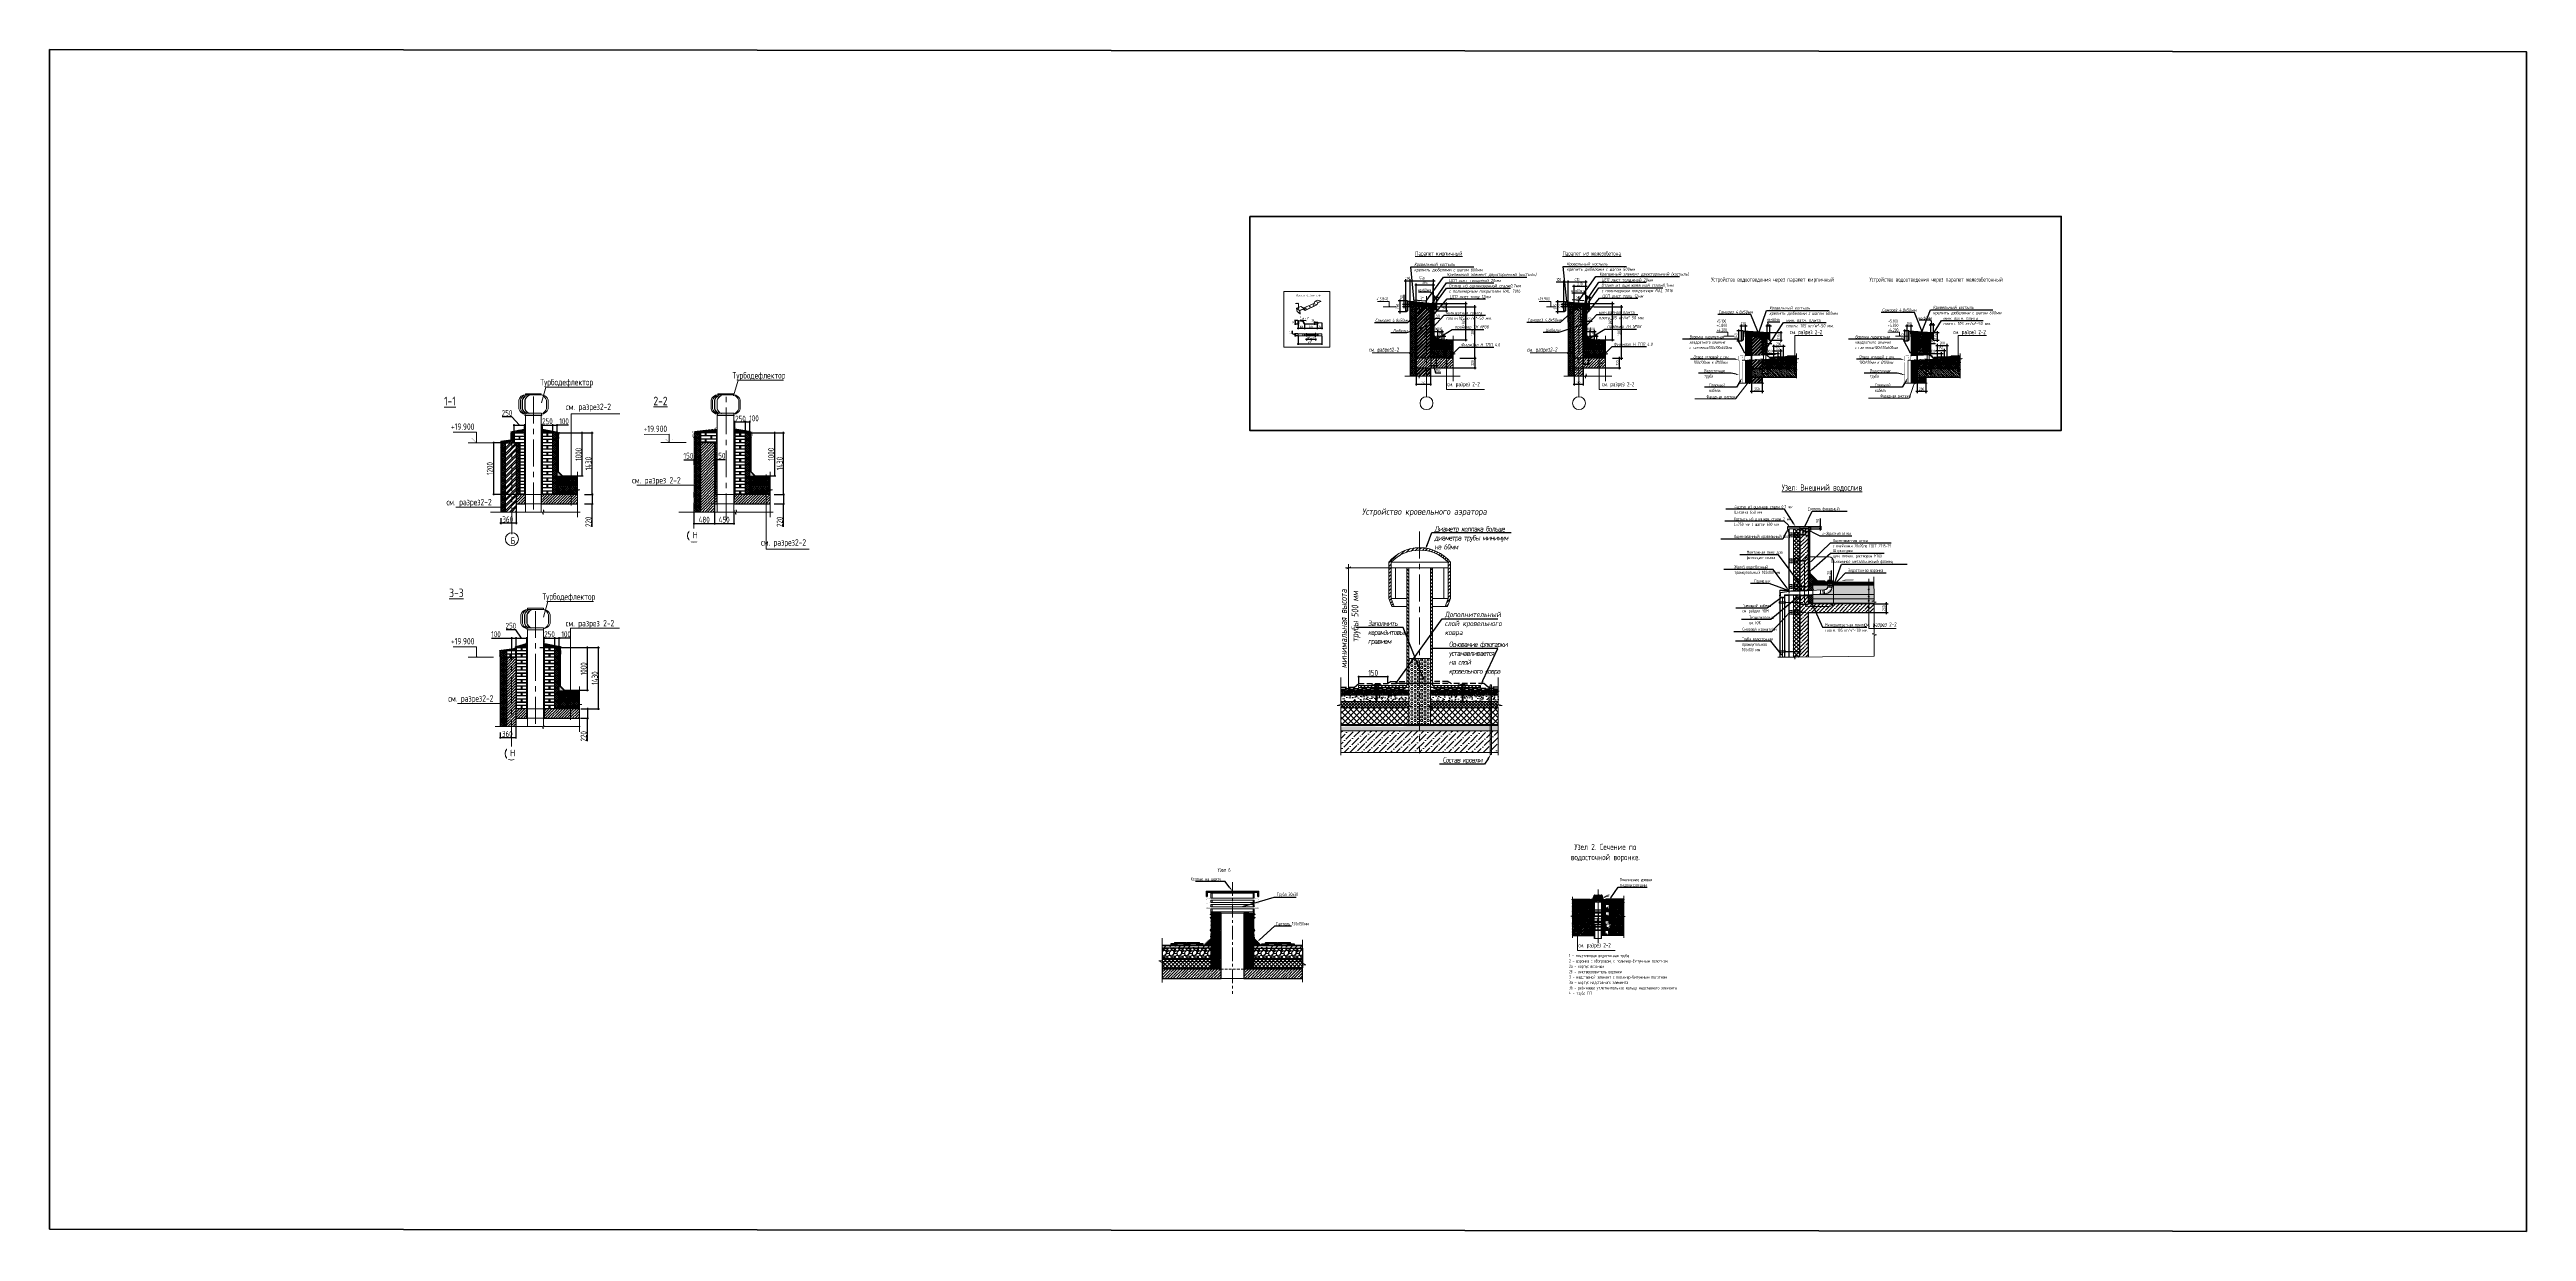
# Model space of a CAD drawing. Header units: millimetres. Extents: x -8689834 to 9419935, y 0 to 233063.
# Drawn here: x 561068 to 618691, y 108415 to 135913 of the extents above; entities that cross this region are included whole.
import ezdxf
from ezdxf import colors
from ezdxf.entities.mleader import LeaderData, LeaderLine
from ezdxf.math import Vec2, Vec3

# ---------------------------------------------------------------- set-up
doc = ezdxf.new("R2010")
doc.units = ezdxf.units.MM
doc.header["$MEASUREMENT"] = 0
for name, pattern in [('ACAD_ISO03W100', [30, 12, -18]), ('ACAD_ISO04W100', [30, 24, -3, 0, -3]), ('CENTER', [2, 1.25, -0.25, 0.25, -0.25]), ('DASH', [0.375, 0.25, -0.125]), ('DASHDOT', [12.7, 6.35, -3.175, 0, -3.175]), ('DASHED', [19.05, 12.7, -6.35]), ('DASHED2', [9.525, 6.35, -3.175]), ('gost5', [0.137795, 0.098425, -0.03937, 0, 0]), ('HIDDEN', [6, 4, -2]), ('IMPORT-ACAD_ISO10W100', [9, 6, -1.5, 0, -1.5]), ('ГОСТ 2.303 4', [7, 5, -2, 0]), ('Металлические изделия на кровле (для 1.3)$0$ШТРИХОВАЯ2', [0.1875, 0.125, -0.0625]), ('осеваяX2', [101.6, 63.5, -12.7, 12.7, -12.7]), ('пунктирнаяX2', [12.7, 0, -12.7]), ('Узлы устройства армирования стен 24 09$0$ОСЕВАЯ', [25.4, 15.875, -3.175, 3.175, -3.175]), ('штриховая', [19.05, 12.7, -6.35]), ('штриховая 50', [1, 0.5, -0.5])]:
    doc.linetypes.add(name, pattern=pattern)
doc.layers.get('0').update_dxf_attribs({"color": 250, "lineweight": 9})
for name, color, linetype in [('$FORMAT', 7, 'Continuous'), ('PDF _0', 7, 'Continuous'), ('АР_Кровельный аэратор', 250, 'Continuous'), ('Разрез 1-1_2_0', 7, 'Continuous'), ('Разрез 1-1_2_101-АР-Выносные надписи', 7, 'Continuous'), ('Разрез 1-1_2_101-АР-Линии тонкие', 7, 'Continuous'), ('Разрез 1-1_2_101-АР-Металл', 7, 'Continuous'), ('Разрез 1-1_2_101-АР-Размеры внутренние', 7, 'Continuous'), ('Разрез 1-1_2_101-АР-Утеплитель', 7, 'Continuous'), ('Разрез 1-1_2_101-АР-Штриховки', 7, 'Continuous'), ('Разрез 1-1_2__кровля2', 7, 'Continuous'), ('Разрез 1-1_2_A-_DETA----_E', 7, 'Continuous'), ('Разрез 1-1_2_Defpoints', 7, 'Continuous'), ('Разрез 1-1_2_LC-001-002-----0', 7, 'Continuous'), ('Разрез 1-1_2_LC-003-002-RND-0', 7, 'Continuous'), ('Разрез 1-1_2_LC-005-005-----0', 7, 'Continuous'), ('Разрез 1-1_2_LC-006-003-----0', 7, 'Continuous'), ('Разрез 1-1_2_А-Бетон (Штриховка)', 7, 'Continuous'), ('Разрез 1-1_2_А-линии тонкие', 7, 'Continuous'), ('Разрез 1-1_2_А-ШТРИХОВКА', 7, 'Continuous'), ('Разрез 1-1_2_АП_АР_ендова', 7, 'Continuous'), ('Разрез 1-1_2_АП_АР_Металл', 7, 'Continuous'), ('Разрез 1-1_2_АП_АР_металл уголок', 7, 'Continuous'), ('Разрез 1-1_2_АР-Тонкие', 7, 'Continuous'), ('Разрез 1-1_2_вспомогательный', 7, 'Continuous'), ('Разрез 1-1_2_Детали', 7, 'Continuous'), ('Разрез 1-1_2_Зонирование цветное_Ном._пера__1', 7, 'Continuous'), ('Разрез 1-1_2_Крепеж', 7, 'Continuous'), ('Разрез 1-1_2_Кронштейны', 7, 'Continuous'), ('Разрез 1-1_2_Металл', 7, 'Continuous'), ('Разрез 1-1_2_Основной', 7, 'Continuous'), ('Разрез 1-1_2_Разрез', 7, 'Continuous'), ('Разрез 1-1_2_Резинки', 7, 'Continuous'), ('Разрез 1-1_2_Тонкий контур', 7, 'Continuous')]:
    doc.layers.add(name, color=color, linetype=linetype)
for name, color, linetype, lineweight in [('0.35', 30, 'Continuous', 30), ('1. АР_Разрез', 7, 'Continuous', 30), ('28. АР_ФАСАД', 7, 'Continuous', 9), ('_0', 250, 'Continuous', 9), ('_Выноска', 7, 'Continuous', 15), ('TN-БЕТОН', 251, 'Continuous', 40), ('TN-ГЕРМЕТИК', 20, 'Continuous', 30), ('TN-ГИДРОИЗОЛЯЦИЯ БИТУМАЯ ВЕРХНЯЯ', 32, 'Continuous', 15), ('TN-ГИДРОИЗОЛЯЦИЯ БИТУМАЯ нижняя', 173, 'Continuous', 15), ('TN-ГРУНТОВКА', 6, 'Continuous', 15), ('TN-КРЕПЕЖ', 7, 'Continuous', 15), ('TN-МЕТАЛЛ КОНСТРУКЦИИ', 162, 'Continuous', 35), ('TN-ПАРОИЗОЛЯЦИЯ', 104, 'Continuous', 15), ('TN-СТЯЖКА', 7, 'Continuous', 15), ('АР_Выноски АПР', 7, 'Continuous', 5), ('АР_Выноски кровли', 5, 'Continuous', 9), ('АР_Навесной фасад', 190, 'Continuous', 5), ('АР_Оси', 195, 'Continuous', 9), ('АР_Перегородки_кирпич_Штрих', 244, 'Continuous', 5), ('АР_стены', 250, 'Continuous', 30), ('АР_тонкая линия', 250, 'Continuous', 0), ('АР_Тонкие', 250, 'Continuous', 5), ('АР_Утеплитель', 154, 'Continuous', 9), ('АР_Штриховка', 252, 'Continuous', 0), ('вспомогательный', 140, 'Continuous', 20), ('Крепеж', 251, 'Continuous', 15), ('Маркер', 40, 'Continuous', 25), ('Маркировка потолков', 7, 'Continuous', 9), ('маскировка', 93, 'Continuous', 25), ('Основной', 7, 'Continuous', 30), ('Резинки', 7, 'Continuous', 20), ('текст', 7, 'Continuous', 15), ('ТХ', 252, 'Continuous', 20), ('Штриховка', 7, 'Continuous', 5), ('Штриховка в сечении', 7, 'Continuous', 18)]:
    doc.layers.add(name, color=color, linetype=linetype, lineweight=lineweight)
doc.layers.add('TN-АННОТАЦИИ', color=7, linetype='Continuous', lineweight=20, true_color=0x000000)
doc.styles.add('Arial', font='ARIALN.TTF')
doc.styles.add('ISOCPEUR', font='isocpeur.ttf', dxfattribs={"width": 0.7})
doc.styles.get("Standard").update_dxf_attribs({"font": 'isocpeur.ttf', "width": 0.7})
doc.styles.add('TN-Текст', font='isocpeur.ttf')
doc.styles.add('TN-Текст-Аннотативный', font='isocpeur.ttf')
doc.styles.add('Архитект', font='isocpeur.ttf', dxfattribs={"width": 0.8, "oblique": 8})
doc.styles.add('ГОСТ 2.304', font='isocpeur.ttf', dxfattribs={"width": 0.7})
doc.dimstyles.new('R_50', dxfattribs={"dimtxt": 140, "dimasz": 30, "dimexe": 20, "dimexo": 0, "dimgap": 20, "dimtad": 1, "dimdec": 0, "dimrnd": 5, "dimzin": 0, "dimdsep": 46, "dimtxsty": 'ISOCPEUR', "dimblk": 'ARCHTICK', "dimcen": 50, "dimdle": 20, "dimclrd": 256, "dimclre": 256, "dimclrt": 256, "dimadec": 0, "dimazin": 0, "dimtfac": 2, "dimtdec": 0, "dimtofl": 0, "dimtmove": 1, "dimatfit": 3, "dimfxl": 1, "dimtvp": 3, "dimtolj": 1, "dimtzin": 0, "dimarcsym": 0})
doc.dimstyles.new('Маша 20', dxfattribs={"dimscale": 0, "dimtxt": 50, "dimasz": 40, "dimexe": 20, "dimexo": 10, "dimgap": 15, "dimtad": 1, "dimdec": 0, "dimdsep": 46, "dimtxsty": 'Standard', "dimblk": 'ARCHTICK', "dimcen": 2.5, "dimdle": 20, "dimadec": 0, "dimazin": 2, "dimtfac": 0.75, "dimtdec": 0, "dimtmove": 1, "dimatfit": 3, "dimldrblk": 'OBLIQUE', "dimfxl": 1, "dimtolj": 1, "dimarcsym": 0})
pattern_1 = [(45, (584567.134, 115732.8317), (-2.645192, 2.645192), [])]
pattern_2 = [(45, (582685.0408, 87745.3333), (-0.661298004, 0.661298004), [])]
pattern_3 = [(45, (585125.794, 112506.023), (-19.83894, 19.83894), []), (135, (585125.794, 112506.023), (-19.83894, -19.83894), [])]
pattern_4 = [(45, (585130.707, 113058.106), (-26.45192, 26.45192), []), (45, (585157.16, 113058.106), (-26.45192, 26.45192), [46.76083, -9.35217, 0, -9.35217])]
pattern_5 = [(258.012788, (585129.0714, 113348.7268), (-109.0030073, -529.447607), [6.03937, -597.89915]), (214.96974, (585127.817, 113342.819), (444.06949285, 308.21860695), [10.36376, -1026.01154]), (162.510447, (585119.3244, 113336.8792), (635.65942695, -203.18648157), [7.30762, -723.4551]), (297.273689, (585109.774, 113318.4065), (-410.02774683, 799.96968424), [9.43767, -934.32889]), (322.833654, (585114.0987, 113310.018), (-463.7235041, 354.28869863), [9.25438, -916.18486]), (27.273689, (585121.4734, 113304.4272), (-799.96968424, -410.02774683), [9.43767, -934.32889]), (67.69424, (585129.8619, 113308.7519), (-280.93893014, -680.54982406), [12.48083, -1235.60138]), (102.255328, (585134.599, 113320.2988), (-221.66079823, 1012.39332414), [11.78319, -1166.53629]), (151.429566, (585132.0978, 113331.8135), (-602.7973755, 325.82932725), [9.46963, -937.49434]), (205.236358, (585123.7812, 113336.3422), (450.0836657, 208.0209598), [10.81104, -529.74092]), (252.397438, (585114.002, 113331.7329), (-219.6175073, -696.98084979), [13.98102, -1384.12245]), (168.814075, (585148.486, 113340.2385), (-406.8047613, 76.1409558), [4.7719, -472.41957]), (201.469234, (585143.8047, 113341.1642), (550.2813128, 214.03513265), [9.0785, -898.7736]), (255, (585135.356, 113337.84), (22.4452, -38.876224), [6.34844, -57.13616]), (233.19859, (585129.9413, 113340.9354), (149.4907243, 189.9784413), [3.41876, -338.45632]), (321.80141, (585127.893, 113338.198), (-106.21182, 94.1834743), [4.83483, -236.90736]), (60.963757, (585131.693, 113335.208), (71.7382757, 145.0880442), [7.85263, -253.90111]), (191.56505, (585135.504, 113342.074), (100.197647, 6.014173), [5.67823, -136.27767]), (46.38954, (585105.345, 113325.1797), (321.42664717, 341.0806584), [7.95458, -787.50529]), (100.346176, (585110.8318, 113330.9392), (91.392287, -517.41926135), [6.67345, -660.67028]), (323.19859, (585131.015, 113349.849), (-189.9784413, 149.4907243), [6.83748, -335.0376]), (13.61046, (585136.49, 113345.753), (-456.0978385, -107.8233127), [7.95458, -787.50529]), (9.443955, (585119.261, 113301.0765), (-239.2715185, -34.4735442), [7.67087, -375.87285]), (324.77514, (585126.828, 113302.335), (-441.2783055, 315.41247435), [6.42732, -636.30536]), (96.80141, (585153.849, 113311.197), (-34.4735442, 239.2715185), [6.83748, -335.0376]), (47.354025, (585153.0394, 113317.9866), (-415.61012147, -447.29247836), [7.52502, -744.97516]), (99.443955, (585134.8, 113300.199), (34.4735442, -239.2715185), [3.83544, -379.70829]), (131.30993, (585151.517, 113309.8505), (-128.6570185, 133.0596986), [2.28896, -226.60805]), (195.96376, (585150.006, 113311.57), (139.073871, 28.459371), [9.25438, -175.83347]), (216.009006, (585141.108, 113309.0247), (366.3170443, 263.32820984), [8.57631, -849.05352]), (333.69007, (585133.713, 113331.709), (-83.766621, 55.30725), [6.47418, -155.38045]), (23.157227, (585139.5165, 113328.8398), (705.78620994, 303.81592688), [11.30313, -1119.00819]), (90.945396, (585149.909, 113333.2848), (1.6114928, -361.9143642), [4.62174, -457.55319]), (120, (585149.833, 113337.906), (-61.32142, 16.43103), [2.69342, -42.19697]), (150.256437, (585139.6572, 113309.742), (312.621287, -182.3527758), [6.23635, -617.40097]), (78.012788, (585134.2424, 113312.836), (109.0030073, 529.447607), [12.07875, -591.85978]), (30, (585136.75, 113324.65), (16.43103, 61.32142), [11.6715, -33.2189]), (355.304846, (585146.859, 113330.4872), (545.8786327, -47.68158443), [7.0978, -702.6817]), (284.054604, (585153.933, 113329.906), (50.90457, -177.9500957), [6.53613, -320.27089]), (237.645975, (585155.5202, 113323.5657), (-514.19627584, -815.2210154), [10.64194, -1053.55402]), (205.426079, (585149.8251, 113314.5758), (-527.83611425, -252.91135694), [11.25847, -1114.58697])]
pattern_6 = [(37.5, (585124.826, 113134.474), (-0.2827797, 8.6495884), [0, -6.8233404, 0, -7.6313675, 0, -7.2946895]), (7.5, (585124.826, 113134.474), (7.944598, 12.668726), [0, -3.6810126, 0, -6.1499844, 0, -2.356746]), (327.5, (585119.304, 113134.474), (13.9795065, 0.0254037), [0, -2.24452, 0, -8.0802715, 0, -10.5492433]), (317.5, (585119.304, 113134.474), (13.494622, 3.93992), [0, -1.12226, 0, -5.297067, 0, -6.0602036])]
pattern_7 = [(45, (585136.587, 112356.77), (-34.3875, 34.3875), []), (45, (585170.974, 112356.77), (-34.3875, 34.3875), [60.78908, -12.15782, 0, -12.15782])]
pattern_8 = [(37.5, (585136.587, 112386.6955), (-0.2827797, 8.6495884), [0, -6.8233404, 0, -7.6313675, 0, -7.2946895]), (7.5, (585136.587, 112386.696), (7.944598, 12.668726), [0, -3.6810126, 0, -6.1499844, 0, -2.356746]), (327.5, (585131.065, 112386.6955), (13.9795065, 0.0254037), [0, -2.24452, 0, -8.0802715, 0, -10.5492433]), (317.5, (585131.065, 112386.696), (13.494622, 3.93992), [0, -1.12226, 0, -5.297067, 0, -6.0602036])]
pattern_9 = [(45, (571489.019, 108274.2176), (-2.645192, 2.645192), [])]
pattern_10 = [(45, (594660.69, 89745.8887), (-3.3593939, 3.3593939), [])]
pattern_11 = [(45, (594463.2726, 111063.4426), (-1.5871152, 1.5871152), [])]
pattern_12 = [(45, (594463.2726, 111063.4426), (-3.967788, 3.967788), []), (135, (594463.2726, 111063.4426), (-3.967788, -3.967788), [])]
pattern_13 = [(45, (586371.7486, 115261.36104), (-0.132259601, 0.132259601), [])]
pattern_14 = [(135, (590350.415, 114702.4834), (-1.5871152, -1.5871152), [])]
pattern_15 = [(45, (590349.5172, 114702.4834), (-0.661298, 0.661298), [])]
pattern_16 = [(228.0127875, (184710.133, 3820683.32), (-1422.40000011, -1600.1999999), [23.920501, -2368.133855]), (184.969741, (184694.1315, 3820665.54), (2133.599999156, 177.800010129), [41.04833, -4063.7834225]), (132.5104471, (184653.237, 3820661.984), (1778.00000075, -1955.799999317), [28.943706, -2865.430596]), (267.273689, (184583.8955, 3820617.534), (177.800000372, 3555.999999981), [37.380316, -3700.65062]), (292.83365418, (184582.1175, 3820580.196), (-889.000000074, 2133.599999969), [36.654359, -3628.786542]), (357.273689, (184596.3415, 3820546.414), (-3555.999999981, 177.800000372), [37.380316, -3700.65062]), (37.69424047, (184633.6795, 3820544.636), (-2311.399999898, -1778.000000133), [49.433556, -4893.918072]), (72.25532837, (184672.7955, 3820574.862), (1244.600000335, 3911.599999894), [46.670366, -4620.367962]), (121.42956562, (184687.0195, 3820619.312), (-1422.400000202, 2311.399999876), [37.50691, -3713.188199]), (175.2363583, (184667.461, 3820651.316), (1955.79999997, -177.80000031), [42.81993, -2098.1755865]), (222.3974378, (184624.7895, 3820654.872), (-2133.599999932, -1955.8000000745), [55.375454, -5482.174076]), (138.81407483, (184759.917, 3820615.756), (-1244.599999925, 1066.80000009), [18.900318, -1871.139608]), (171.4692344, (184745.6935, 3820628.202), (2311.400000062, -355.599999597), [35.957739, -3559.82473]), (225, (184710.13, 3820633.54), (-2e-14, -177.8), [25.144654, -226.302518]), (203.1985905, (184697.687, 3820654.872), (889.00000002, 355.59999994), [13.540892, -1340.543566]), (291.8014095, (184685.24, 3820649.538), (-177.80000004, 533.4), [19.149593, -938.332709]), (30.9637565, (184692.353, 3820631.758), (533.40000001, 355.59999998), [31.102376, -1005.640871]), (161.5650512, (184719.023, 3820647.76), (355.6, -177.8), [22.4901, -539.762868]), (16.38954033, (184582.117, 3820649.538), (1778, 533.4), [31.50616, -3119.117867]), (70.34617594, (184612.343, 3820658.428), (-711.200000065, -1955.799999977), [26.431926, -2616.7550975]), (293.1985905, (184719.023, 3820683.32), (-355.59999994, 889.00000002), [27.081607, -1327.002851]), (343.61045967, (184729.691, 3820658.428), (-1778.000000037, 533.399999876), [31.50616, -3119.117867]), (339.4439548, (184582.117, 3820539.302), (-889, 355.6), [30.382464, -1488.741402]), (294.7751406, (184610.565, 3820528.634), (-889.00000106, 1955.79999952), [25.457048, -2520.251537]), (66.8014095, (184720.801, 3820505.52), (355.59999994, 889.00000002), [27.081607, -1327.002851]), (17.35402464, (184731.47, 3820530.412), (-2311.399999954, -711.20000015), [29.804792, -2950.666319]), (69.4439548, (184633.68, 3820505.52), (-355.60000001, -889), [15.191232, -1503.932634]), (101.3099325, (184710.133, 3820505.52), (-177.8, 711.2), [9.066022, -897.5396475]), (165.9637565, (184708.355, 3820514.41), (533.4, -177.8), [36.654359, -696.433821]), (186.00900596, (184672.7955, 3820523.3), (1777.99999999, 177.800000093), [33.96869, -3362.8955404]), (303.6900675, (184692.353, 3820615.756), (-177.8, 355.6), [25.642672, -615.424345]), (353.1572266, (184706.5775, 3820594.42), (3022.600000019, -355.599999842), [44.768973, -4432.1206346]), (60.9453959, (184751.027, 3820589.086), (-711.20000002, -1244.59999999), [18.305577, -1812.257462]), (90, (184759.92, 3820605.09), (-177.8, 177.8), [10.668, -167.132]), (120.25643716, (184669.24, 3820528.634), (711.199999913, -1244.60000005), [24.700687, -2445.375854]), (48.0127875, (184656.793, 3820549.97), (1422.400000117, 1600.199999896), [47.841002, -2344.213354]), (0, (184688.8, 3820585.53), (177.8, 177.8), [46.228, -131.572]), (325.3048465, (184735.025, 3820585.53), (1778.000000674, -1244.599999038), [28.112669, -2783.152171]), (254.0546041, (184758.14, 3820569.528), (-177.79999999, -711.2), [25.888036, -1268.515503]), (207.64597536, (184751.0275, 3820544.636), (-3378.200000124, -1777.999999764), [42.150157, -4172.87251]), (175.42607874, (184713.6895, 3820525.078), (-2311.4, 177.8), [44.592062, -4414.609252])]
pattern_17 = [(135, (184710.665, 3801297), (-44.9012806, -44.9012806), []), (225, (184710.665, 3801297), (44.9012806, -44.9012806), [])]
pattern_18 = [(45, (185834.391, 3803088.884), (-15.71544821, 15.71544821), []), (135, (185834.391, 3803088.884), (-15.71544821, -15.71544821), [])]
pattern_19 = [(315, (140625.043, 61259.92), (22.097087, 22.097087), []), (45, (140625.043, 61259.92), (-22.097087, 22.097087), [])]
pattern_20 = [(315, (145108.27, 61259.92), (22.097087, 22.097087), []), (45, (145108.27, 61259.92), (-22.097087, 22.097087), [])]
pattern_21 = [(315, (140673.916, 56269.682), (22.097087, 22.097087), []), (45, (140673.916, 56269.682), (-22.097087, 22.097087), [])]
pattern_22 = [(37.5000203, (139114.8596, 62448.202), (-0.31497021, 9.63411873), [0, -7.6, 0, -8.5, 0, -8.125]), (7.5000203, (139114.86, 62448.202), (8.8488785, 14.11073347), [0, -4.1, 0, -6.85, 0, -2.625]), (327.5000203, (139108.7096, 62448.202), (15.5707093, 0.0283008), [0, -2.5, 0, -9, 0, -11.75]), (317.5000203, (139108.71, 62448.202), (15.03063146, 4.38838316), [0, -1.25, 0, -5.9, 0, -6.75])]
pattern_23 = [(37.5000203, (139177.569, 57455.6385), (-0.31497021, 9.63411873), [0, -7.6, 0, -8.5, 0, -8.125]), (7.5000203, (139177.569, 57455.638), (8.8488785, 14.11073347), [0, -4.1, 0, -6.85, 0, -2.625]), (327.5000203, (139171.419, 57455.6385), (15.5707093, 0.0283008), [0, -2.5, 0, -9, 0, -11.75]), (317.5000203, (139171.419, 57455.638), (15.03063146, 4.38838316), [0, -1.25, 0, -5.9, 0, -6.75])]
pattern_24 = [(50, (1116592.836, 116503.126), (-21.5178062, 1.8825632), [2.2499929, -24.7499217]), (355, (1116592.836, 116503.126), (-4.1625957, 22.5656977), [1.7999943, -19.8000063]), (100.4514447, (1116594.63, 116502.97), (17.3552105, 20.6831336), [1.9121997, -21.0342143]), (46.1842, (1116592.836, 116509.126), (-32.0171082, 4.9656136), [3.3749893, -37.1248825]), (96.6355576, (1116595.504, 116508.713), (28.0397696, 29.2234655), [2.8683007, -31.55135]), (351.184151, (1116592.836, 116509.126), (28.0397696, 29.2234655), [2.6999876, -29.6998743]), (21, (1116595.836, 116507.626), (-17.9071549, 12.0785285), [2.2499929, -24.7499217]), (326, (1116595.836, 116507.626), (7.2994291, 21.7544153), [1.7999943, -19.7999373]), (71.451445, (1116597.328, 116506.62), (25.2065839, 9.675887), [1.9121997, -21.034178]), (37.5, (1116592.836, 116503.1264), (0.3647945, 9.98678401), [0, -19.5599381, 0, -20.0999364, 0, -19.8749371]), (7.5, (1116592.836, 116503.126), (7.89206115, 11.8323139), [0, -11.45996373, 0, -19.10993952, 0, -7.57497603]), (327.5, (1116586.146, 116503.1264), (-16.01458654, 0.67662116), [0, -7.49997626, 0, -23.39992594, 0, -31.04990173]), (317.5, (1116583.146, 116503.126), (17.49551723, 3.00311936), [0, -9.74996914, 0, -15.5399508, 0, -22.0499302])]
pattern_25 = [(0, (658909.591, -128624.799), (23.8125, 13.7481532), [15.875, -31.75]), (120, (658909.591, -128624.799), (-23.81249995, 13.7481533), [15.875, -31.75]), (60, (658909.591, -128624.799), (5e-08, 27.49630654), [0, -31.75, 15.875, 0, 0, 0])]
pattern_26 = [(45, (658909.59, -128624.8), (-22.4506403, 22.4506403), []), (45, (658932.042, -128624.8), (-22.4506403, 22.4506403), [39.6875, -7.9375, 0, -7.9375])]
pattern_27 = [(45, (164758.37, 76744.163), (-39.7747564, 39.7747564), []), (45, (164784.886, 76744.163), (-39.7747564, 39.7747564), [])]
pattern_28 = [(37.50002035, (165145.731, 69414.8387), (-0.125988085, 3.853647493), [0, -3.04, 0, -3.4, 0, -3.25]), (7.5000203, (165145.731, 69414.8387), (3.539551406, 5.64429339), [0, -1.64, 0, -2.74, 0, -1.05]), (327.50002035, (165143.271, 69414.8387), (6.22828372, 0.01132032), [0, -1, 0, -3.6, 0, -4.7]), (317.5000203, (165143.271, 69414.8387), (6.012252586, 1.755353265), [0, -0.5, 0, -2.36, 0, -2.7])]
pattern_29 = [(0, (160552.6993, 68757.9667), (1.875, 1.0825317547), [1.25, -2.5]), (120, (160552.6993, 68757.9667), (-1.875, 1.0825317547), [1.25, -2.5]), (60, (160552.6993, 68757.9667), (4e-16, 2.1650635095), [-2.5, 1.25])]
pattern_30 = [(135, (160502.7, 68757.967), (-13.25825215, -13.25825215), []), (225, (160502.7, 68757.967), (13.25825215, -13.25825215), [])]
pattern_31 = [(0, (164357.8718, 68757.9667), (1.875, 1.0825317547), [1.25, -2.5]), (120, (164357.8718, 68757.9667), (-1.875, 1.0825317547), [1.25, -2.5]), (60, (164357.8718, 68757.9667), (4e-16, 2.1650635095), [-2.5, 1.25])]
pattern_32 = [(45, (164758.37, 76744.163), (-35.355339, 35.355339), []), (45, (164793.725, 76744.163), (-35.355339, 35.355339), [62.5, -12.5, 0, -12.5])]
pattern_33 = [(135, (164357.872, 68757.967), (-13.25825215, -13.25825215), []), (225, (164357.872, 68757.967), (13.25825215, -13.25825215), [])]
pattern_34 = [(45, (-224960.17, -105642.26), (50.513941, 185.217782), [238.125, -47.625, 0, -47.625])]
pattern_35 = [(135, (595408.38, 69821.945), (-40.41115, -40.41115), [])]
pattern_36 = [(45, (-215735.3, -97189.77), (-67.351921, 67.351921), []), (135, (-215735.3, -97189.77), (-67.351921, -67.351921), [])]
pattern_37 = [(45, (-426838.132, -857383.788), (13.2501655, 48.5839401), [62.4618791, -13.4917659, 0, -13.4917659])]
pattern_38 = [(45, (796683.246, 133.87), (-35.333775, 35.333775), []), (135, (796683.246, 133.87), (-35.333775, -35.333775), [])]
pattern_39 = [(50, (-194732.03, -251140.07), (182.18467, -15.939086), [19.05, -209.55]), (355, (-194732.03, -251140.07), (-35.24342, 191.056845), [15.24, -167.640584]), (100.451445, (-194716.85, -251141.4), (146.941247, 175.117752), [16.19001, -178.090245]), (46.1842, (-194732.03, -251089.27), (271.07904, -42.04233), [28.575, -314.325]), (96.635558, (-194709.44, -251092.77), (237.404134, 247.426125), [24.28502, -267.13561]), (351.18415, (-194732.03, -251089.27), (237.40413, 247.426125), [22.85997, -251.45973]), (21, (-194706.63, -251101.97), (151.61439, -102.265198), [19.05, -209.55]), (326, (-194706.63, -251101.97), (61.80203, 184.187966), [15.24, -167.64]), (71.451445, (-194694, -251110.49), (213.41642, 81.92277), [16.19001, -178.089938]), (37.5, (-194732.03, -251140.07), (3.0886033, 84.555039), [0, -165.608, 0, -170.18, 0, -168.275]), (7.5, (-194732.03, -251140.07), (66.8196625, 100.180575), [0, -97.028, 0, -161.798, 0, -64.135]), (327.5, (-194788.67, -251140.07), (135.590595, -5.728744), [0, -63.5, 0, -198.12, 0, -262.89]), (317.5, (-194814.07, -251140.07), (148.129181, 25.426491), [0, -82.55, 0, -131.572, 0, -186.69])]

# ---------------------------------------------------------------- blocks, each defined once
blk = doc.blocks.new('маркер')
at = {"layer": 'Маркер'}
for p, q in [((5, -5), (-5, 5)), ((-5, -5), (5, 5))]:
    blk.add_line(p, q, dxfattribs=at)
blk.add_circle((0, 0), 5, dxfattribs=at)
blk = doc.blocks.new('g10.1')
at = {"layer": 'Маркер'}
blk.add_blockref('маркер', (0, 0), dxfattribs=at)
blk.add_wipeout([(-251, 0), (-251, 4), (-400, 4), (-400, 0)]).dxf.layer = 'маскировка'
at = {"layer": 'Основной', "ltscale": 0.5}
h = blk.add_hatch(color=256, dxfattribs=at)
h.dxf.hatch_style = 1
h.paths.add_polyline_path([(-385, 0), (-385, 4), (-395, 4), (-395, 0)])
h = blk.add_hatch(color=256, dxfattribs=at)
h.dxf.hatch_style = 1
h.paths.add_polyline_path([(-365, 0), (-365, 4), (-375, 4), (-375, 0)])
h = blk.add_hatch(color=256, dxfattribs=at)
h.dxf.hatch_style = 1
h.paths.add_polyline_path([(-345, 0), (-345, 4), (-355, 4), (-355, 0)])
h = blk.add_hatch(color=256, dxfattribs=at)
h.dxf.hatch_style = 1
h.paths.add_polyline_path([(-325, 0), (-325, 4), (-335, 4), (-335, 0)])
h = blk.add_hatch(color=256, dxfattribs=at)
h.dxf.hatch_style = 1
h.paths.add_polyline_path([(-305, 0), (-305, 4), (-315, 4), (-315, 0)])
h = blk.add_hatch(color=256, dxfattribs=at)
h.dxf.hatch_style = 1
h.paths.add_polyline_path([(-285, 0), (-285, 4), (-295, 4), (-295, 0)])
h = blk.add_hatch(color=256, dxfattribs=at)
h.dxf.hatch_style = 1
h.paths.add_polyline_path([(-265, 0), (-265, 4), (-275, 4), (-275, 0)])
h = blk.add_hatch(color=256, dxfattribs=at)
h.dxf.hatch_style = 1
h.paths.add_polyline_path([(-251, 0), (-251, 4), (-255, 4), (-255, 0)])
at = {"layer": 'Основной'}
for p, q in [((-400, 4), (-400, 0)), ((-400, 4), (-251, 4)), ((-251, 4), (-251, 0)), ((-400, 0), (-251, 0))]:
    blk.add_line(p, q, dxfattribs=at)
at = {"layer": 'Штриховка'}
blk.add_line((-400, 4), (-400, 0), dxfattribs=at)
blk = doc.blocks.new('g6')
blk.add_wipeout([(-400, 0), (-400, 4), (-260, 4), (-256, 0), (-177, 0), (-177, -1), (-178, -2), (-178, -2), (-178, -3), (-179, -3), (-180, -4), (-257, -4), (-262, 0)]).dxf.layer = 'маскировка'
at = {"layer": 'Штриховка', "linetype": 'ACAD_ISO03W100', "ltscale": 0.5}
h = blk.add_hatch(color=7, dxfattribs=at)
h.dxf.hatch_style = 1
h.paths.add_polyline_path([(-398, 4), (-400, 4), (-400, 0), (-398, 0)])
h = blk.add_hatch(color=7, dxfattribs=at)
h.dxf.hatch_style = 1
h.paths.add_polyline_path([(-378, 4), (-388, 4), (-388, 0), (-378, 0)])
h = blk.add_hatch(color=7, dxfattribs=at)
h.dxf.hatch_style = 1
h.paths.add_polyline_path([(-358, 4), (-368, 4), (-368, 0), (-358, 0)])
h = blk.add_hatch(color=7, dxfattribs=at)
h.dxf.hatch_style = 1
h.paths.add_polyline_path([(-338, 4), (-348, 4), (-348, 0), (-338, 0)])
h = blk.add_hatch(color=7, dxfattribs=at)
h.dxf.hatch_style = 1
h.paths.add_polyline_path([(-318, 4), (-328, 4), (-328, 0), (-318, 0)])
h = blk.add_hatch(color=7, dxfattribs=at)
h.dxf.hatch_style = 1
h.paths.add_polyline_path([(-298, 4), (-308, 4), (-308, 0), (-298, 0)])
h = blk.add_hatch(color=7, dxfattribs=at)
h.dxf.hatch_style = 1
h.paths.add_polyline_path([(-278, 4), (-288, 4), (-288, 0), (-278, 0)])
h = blk.add_hatch(color=7, dxfattribs=at)
h.dxf.hatch_style = 1
h.paths.add_polyline_path([(-260, 4), (-268, 4), (-268, 0), (-262, 0), (-260, -2), (-257, 1)])
h = blk.add_hatch(color=7, dxfattribs=at)
h.dxf.hatch_style = 1
h.paths.add_polyline_path([(-240, 0), (-250, 0), (-250, -4), (-240, -4)])
h = blk.add_hatch(color=7, dxfattribs=at)
h.dxf.hatch_style = 1
h.paths.add_polyline_path([(-220, 0), (-230, 0), (-230, -4), (-220, -4)])
h = blk.add_hatch(color=7, dxfattribs=at)
h.dxf.hatch_style = 1
h.paths.add_polyline_path([(-200, 0), (-210, 0), (-210, -4), (-200, -4)])
h = blk.add_hatch(color=7, dxfattribs=at)
h.dxf.hatch_style = 1
h.paths.add_polyline_path([(-180, 0), (-190, 0), (-190, -4), (-180, -4)])
at = {"layer": 'Штриховка', "ltscale": 0.5}
h = blk.add_hatch(dxfattribs=at)
h.set_pattern_fill('ANSI31', color=1)
h.set_pattern_definition([(45, (-6547.72118, 1861.62679), (-0.0883883476, 0.0883883476), [])])
h.paths.add_polyline_path([(-180, -4, 0.221117), (-177, 0), (-180, 0)])
at = {"layer": 'Основной'}
for p, q in [((-400, 4), (-400, 0)), ((-262, 0), (-298, 0)), ((-257, -4), (-262, 0)), ((-256, 0), (-260, 4)), ((-256, 0), (-180, 0)), ((-298, 0), (-400, 0)), ((-257, -4), (-262, 0)), ((-180, 0), (-180, -4)), ((-180, -4), (-180, 0))]:
    blk.add_line(p, q, dxfattribs=at)
for points in [[(-400, 4), (-260, 4)], [(-298, 0), (-262, 0)], [(-257, -4), (-180, -4)]]:
    blk.add_lwpolyline(points, dxfattribs=at)
at = {"layer": 'Основной', "ltscale": 0.5}
blk.add_lwpolyline([(-180, 0), (-180, -3)], dxfattribs=at)
blk.add_lwpolyline([(-180, 0), (-180, -4), (-180, 0), (-177, 0, -0.221117), (-180, -4)], format="xyb", dxfattribs=at)
blk.add_blockref('маркер', (0, 0))
blk = doc.blocks.new('*U858')
blk.add_lwpolyline([(0, -34.2), (0, -1), (2.2, -0.5), (-2.2, 0), (0, 0.5), (0, 30)])
blk = doc.blocks.new('*U848')
blk.add_lwpolyline([(0, -34.2), (0, -1), (2.2, -0.5), (-2.2, 0), (0, 0.5), (0, 31.7)])
blk = doc.blocks.new('g5')
blk.add_wipeout([(-400, 4), (-400, 8), (-130, 8), (-129, 8), (-128, 7), (-127, 7), (-126, 6), (-126, 5), (-126, 5), (-126, 4)]).dxf.layer = 'маскировка'
at = {"layer": 'Основной', "ltscale": 0.5}
h = blk.add_hatch(color=256, dxfattribs=at)
h.dxf.hatch_style = 1
h.paths.add_polyline_path([(-395, 4), (-395, 8), (-400, 8), (-400, 4)])
h = blk.add_hatch(color=256, dxfattribs=at)
h.dxf.hatch_style = 1
h.paths.add_polyline_path([(-375, 4), (-375, 8), (-385, 8), (-385, 4)])
h = blk.add_hatch(color=256, dxfattribs=at)
h.dxf.hatch_style = 1
h.paths.add_polyline_path([(-355, 4), (-355, 8), (-365, 8), (-365, 4)])
h = blk.add_hatch(color=256, dxfattribs=at)
h.dxf.hatch_style = 1
h.paths.add_polyline_path([(-335, 4), (-335, 8), (-345, 8), (-345, 4)])
h = blk.add_hatch(color=256, dxfattribs=at)
h.dxf.hatch_style = 1
h.paths.add_polyline_path([(-315, 4), (-315, 8), (-325, 8), (-325, 4)])
h = blk.add_hatch(color=256, dxfattribs=at)
h.dxf.hatch_style = 1
h.paths.add_polyline_path([(-295, 4), (-295, 8), (-305, 8), (-305, 4)])
h = blk.add_hatch(color=256, dxfattribs=at)
h.dxf.hatch_style = 1
h.paths.add_polyline_path([(-275, 4), (-275, 8), (-285, 8), (-285, 4)])
h = blk.add_hatch(color=256, dxfattribs=at)
h.dxf.hatch_style = 1
h.paths.add_polyline_path([(-255, 4), (-255, 8), (-265, 8), (-265, 4)])
h = blk.add_hatch(color=256, dxfattribs=at)
h.dxf.hatch_style = 1
h.paths.add_polyline_path([(-235, 4), (-235, 8), (-245, 8), (-245, 4)])
h = blk.add_hatch(color=256, dxfattribs=at)
h.dxf.hatch_style = 1
h.paths.add_polyline_path([(-215, 4), (-215, 8), (-225, 8), (-225, 4)])
h = blk.add_hatch(color=256, dxfattribs=at)
h.dxf.hatch_style = 1
h.paths.add_polyline_path([(-195, 4), (-195, 8), (-205, 8), (-205, 4)])
h = blk.add_hatch(color=256, dxfattribs=at)
h.dxf.hatch_style = 1
h.paths.add_polyline_path([(-175, 4), (-175, 8), (-185, 8), (-185, 4)])
h = blk.add_hatch(color=256, dxfattribs=at)
h.dxf.hatch_style = 1
h.paths.add_polyline_path([(-156, 4), (-155, 4), (-155, 8), (-156, 8), (-165, 8), (-165, 4)])
h = blk.add_hatch(color=256, dxfattribs=at)
h.dxf.hatch_style = 1
h.paths.add_polyline_path([(-136, 4), (-135, 4), (-135, 8), (-136, 8), (-145, 8), (-145, 4)])
at = {"layer": 'Штриховка', "ltscale": 0.5}
h = blk.add_hatch(dxfattribs=at)
h.set_pattern_fill('ANSI31', color=1)
h.set_pattern_definition([(45, (-8617.50181, -4627.50352), (-0.0883883476, 0.0883883476), [])])
h.paths.add_polyline_path([(-130, 8), (-130, 4), (-126, 4, 0.399087)])
at = {"layer": 'Основной', "ltscale": 0.5}
blk.add_line((-400, 4), (-400, 8), dxfattribs=at)
at = {"layer": 'Основной'}
for p, q in [((-400, 8), (-153, 8)), ((-400, 4), (-153, 4)), ((-153, 8), (-130, 8)), ((-153, 4), (-126, 4)), ((-130, 8), (-130, 4))]:
    blk.add_line(p, q, dxfattribs=at)
blk.add_arc((-130, 4), 4.16, 2.2317, 89.2569, dxfattribs=at)
at = {"layer": 'Маркер'}
blk.add_blockref('маркер', (0, 0), dxfattribs=at)
blk = doc.blocks.new('*U1468')
blk.add_lwpolyline([(0, -52), (0, -1), (2.2, -0.5), (-2.2, 0), (0, 0.5), (0, 35.9)])
blk = doc.blocks.new('*U1473')
blk.add_lwpolyline([(0, -17.6), (0, -1), (2.2, -0.5), (-2.2, 0), (0, 0.5), (0, 26.7)])
blk = doc.blocks.new('_ArchTick')
at = {"color": 0, "linetype": 'ByBlock', "const_width": 0.15}
blk.add_lwpolyline([(-0.5, -0.5), (0.5, 0.5)], dxfattribs=at)
blk = doc.blocks.new('*D1474')
at = {"layer": '_0', "lineweight": -2, "ltscale": 500, "transparency": 16777216}
for p, q in [((573512, 125564), (573714, 125564)), ((573517, 125345), (573714, 125345)), ((573694, 125584), (573694, 125325)), ((573694, 124812), (573694, 125345))]:
    blk.add_line(p, q, dxfattribs=at)
at = {"layer": '_0', "lineweight": -2, "ltscale": 500, "transparency": 16777216, "xscale": 30, "yscale": 30, "zscale": 30}
for p, rotation in [((573694, 125564), 90), ((573694, 125345), 270)]:
    blk.add_blockref('_ArchTick', p, dxfattribs=dict(at, rotation=rotation))
at = {"layer": '_0', "ltscale": 500, "transparency": 16777216, "insert": (573604, 124925), "char_height": 140, "attachment_point": 5, "rotation": 90, "style": 'ISOCPEUR'}
blk.add_mtext('\\A1;220', dxfattribs=at)
blk = doc.blocks.new('*D1480')
at = {"layer": '_0', "lineweight": -2, "ltscale": 500, "transparency": 16777216}
for p, q in [((573432, 126997), (573714, 126997)), ((573694, 125544), (573694, 127017)), ((573716, 125564), (573674, 125564))]:
    blk.add_line(p, q, dxfattribs=at)
at = {"layer": '_0', "lineweight": -2, "ltscale": 500, "transparency": 16777216, "xscale": 30, "yscale": 30, "zscale": 30}
for p, rotation in [((573694, 126997), 90), ((573694, 125564), 270)]:
    blk.add_blockref('_ArchTick', p, dxfattribs=dict(at, rotation=rotation))
at = {"layer": '_0', "ltscale": 500, "transparency": 16777216, "insert": (573604, 126280), "char_height": 140, "attachment_point": 5, "rotation": 90, "style": 'ISOCPEUR'}
blk.add_mtext('\\A1;1430', dxfattribs=at)
blk = doc.blocks.new('*D1481')
at = {"layer": '_0', "lineweight": -2, "ltscale": 500, "transparency": 16777216}
for p, q in [((571925, 125151), (571925, 124871)), ((571945, 124891), (571545, 124891)), ((571565, 125011), (571565, 124871))]:
    blk.add_line(p, q, dxfattribs=at)
at = {"layer": '_0', "lineweight": -2, "ltscale": 500, "transparency": 16777216, "xscale": 30, "yscale": 30, "zscale": 30, "rotation": 180}
blk.add_blockref('_ArchTick', (571565, 124891), dxfattribs=at)
at = {"layer": '_0', "lineweight": -2, "ltscale": 500, "transparency": 16777216, "xscale": 30, "yscale": 30, "zscale": 30}
blk.add_blockref('_ArchTick', (571925, 124891), dxfattribs=at)
at = {"layer": '_0', "ltscale": 500, "transparency": 16777216, "insert": (571728, 124981), "char_height": 140, "attachment_point": 5, "style": 'ISOCPEUR'}
blk.add_mtext('\\A1;360', dxfattribs=at)
blk = doc.blocks.new('*U1470')
blk.add_lwpolyline([(0, -56.3), (0, -1), (2.2, -0.5), (-2.2, 0), (0, 0.5), (0, 35.9)])
blk = doc.blocks.new('*U1471')
blk.add_lwpolyline([(0, -17.6), (0, -1), (2.2, -0.5), (-2.2, 0), (0, 0.5), (0, 26.7)])
blk = doc.blocks.new('*D1482')
at = {"layer": '_0', "lineweight": -2, "ltscale": 500, "transparency": 16777216}
for p, q in [((577929, 125564), (578165, 125564)), ((577929, 125345), (578165, 125345)), ((578145, 125584), (578145, 125325)), ((578145, 124812), (578145, 125345))]:
    blk.add_line(p, q, dxfattribs=at)
at = {"layer": '_0', "lineweight": -2, "ltscale": 500, "transparency": 16777216, "xscale": 30, "yscale": 30, "zscale": 30}
for p, rotation in [((578145, 125564), 90), ((578145, 125345), 270)]:
    blk.add_blockref('_ArchTick', p, dxfattribs=dict(at, rotation=rotation))
at = {"layer": '_0', "ltscale": 500, "transparency": 16777216, "insert": (578055, 124925), "char_height": 140, "attachment_point": 5, "rotation": 90, "style": 'ISOCPEUR'}
blk.add_mtext('\\A1;220', dxfattribs=at)
blk = doc.blocks.new('*D1475')
at = {"layer": '_0', "lineweight": -2, "ltscale": 500, "transparency": 16777216}
for p, q in [((577666, 126996), (578165, 126996)), ((578145, 125544), (578145, 127016)), ((578056, 125564), (578165, 125564))]:
    blk.add_line(p, q, dxfattribs=at)
at = {"layer": '_0', "lineweight": -2, "ltscale": 500, "transparency": 16777216, "xscale": 30, "yscale": 30, "zscale": 30}
for p, rotation in [((578145, 126996), 90), ((578145, 125564), 270)]:
    blk.add_blockref('_ArchTick', p, dxfattribs=dict(at, rotation=rotation))
at = {"layer": '_0', "ltscale": 500, "transparency": 16777216, "insert": (578055, 126280), "char_height": 140, "attachment_point": 5, "rotation": 90, "style": 'ISOCPEUR'}
blk.add_mtext('\\A1;1430', dxfattribs=at)
blk = doc.blocks.new('*D1476')
at = {"layer": '_0', "lineweight": -2, "ltscale": 500, "transparency": 16777216}
for p, q in [((576989, 127254), (577279, 127254)), ((577009, 126996), (577009, 127274)), ((577259, 126996), (577259, 127274))]:
    blk.add_line(p, q, dxfattribs=at)
at = {"layer": '_0', "lineweight": -2, "ltscale": 500, "transparency": 16777216, "xscale": 30, "yscale": 30, "zscale": 30, "rotation": 180}
blk.add_blockref('_ArchTick', (577009, 127254), dxfattribs=at)
at = {"layer": '_0', "lineweight": -2, "ltscale": 500, "transparency": 16777216, "xscale": 30, "yscale": 30, "zscale": 30}
blk.add_blockref('_ArchTick', (577259, 127254), dxfattribs=at)
at = {"layer": '_0', "ltscale": 500, "transparency": 16777216, "insert": (577142, 127323), "char_height": 140, "attachment_point": 5, "style": 'ISOCPEUR'}
blk.add_mtext('\\A1;250', dxfattribs=at)
blk = doc.blocks.new('*D1477')
at = {"layer": '_0', "lineweight": -2, "ltscale": 500, "transparency": 16777216}
for p, q in [((577239, 127254), (577379, 127254)), ((577259, 126996), (577259, 127274)), ((577359, 126968), (577359, 127274))]:
    blk.add_line(p, q, dxfattribs=at)
at = {"layer": '_0', "lineweight": -2, "ltscale": 500, "transparency": 16777216, "xscale": 30, "yscale": 30, "zscale": 30, "rotation": 180}
blk.add_blockref('_ArchTick', (577259, 127254), dxfattribs=at)
at = {"layer": '_0', "lineweight": -2, "ltscale": 500, "transparency": 16777216, "xscale": 30, "yscale": 30, "zscale": 30}
blk.add_blockref('_ArchTick', (577359, 127254), dxfattribs=at)
at = {"layer": '_0', "ltscale": 500, "transparency": 16777216, "insert": (577458, 127333), "char_height": 140, "attachment_point": 5, "style": 'ISOCPEUR'}
blk.add_mtext('\\A1;100', dxfattribs=at)
blk = doc.blocks.new('*D1478')
at = {"layer": '_0', "lineweight": -2, "ltscale": 500, "transparency": 16777216}
for p, q in [((576519, 126370), (576609, 126370)), ((576539, 126249), (576539, 126390)), ((576589, 125899), (576589, 126390)), ((576788, 126370), (576589, 126370))]:
    blk.add_line(p, q, dxfattribs=at)
at = {"layer": '_0', "lineweight": -2, "ltscale": 500, "transparency": 16777216, "xscale": 30, "yscale": 30, "zscale": 30, "rotation": 180}
blk.add_blockref('_ArchTick', (576539, 126370), dxfattribs=at)
at = {"layer": '_0', "lineweight": -2, "ltscale": 500, "transparency": 16777216, "xscale": 30, "yscale": 30, "zscale": 30}
blk.add_blockref('_ArchTick', (576589, 126370), dxfattribs=at)
at = {"layer": '_0', "ltscale": 500, "transparency": 16777216, "insert": (576709, 126460), "char_height": 140, "attachment_point": 5, "style": 'ISOCPEUR'}
blk.add_mtext('\\A1;50', dxfattribs=at)
blk = doc.blocks.new('*U1472')
blk.add_lwpolyline([(0, -47.2), (0, -1), (2.2, -0.5), (-2.2, 0), (0, 0.5), (0, 35.9)])
blk = doc.blocks.new('*U1469')
blk.add_lwpolyline([(0, -17.6), (0, -1), (2.2, -0.5), (-2.2, 0), (0, 0.5), (0, 26.7)])
blk = doc.blocks.new('*D1479')
at = {"layer": '_0', "lineweight": -2, "ltscale": 500, "transparency": 16777216}
for p, q in [((573426, 120574), (573603, 120574)), ((573583, 120594), (573583, 120335)), ((573422, 120355), (573603, 120355)), ((573583, 119822), (573583, 120355))]:
    blk.add_line(p, q, dxfattribs=at)
at = {"layer": '_0', "lineweight": -2, "ltscale": 500, "transparency": 16777216, "xscale": 30, "yscale": 30, "zscale": 30}
for p, rotation in [((573583, 120574), 90), ((573583, 120355), 270)]:
    blk.add_blockref('_ArchTick', p, dxfattribs=dict(at, rotation=rotation))
at = {"layer": '_0', "ltscale": 500, "transparency": 16777216, "insert": (573493, 119935), "char_height": 140, "attachment_point": 5, "rotation": 90, "style": 'ISOCPEUR'}
blk.add_mtext('\\A1;220', dxfattribs=at)
blk = doc.blocks.new('*D1483')
at = {"layer": '_0', "lineweight": -2, "ltscale": 500, "transparency": 16777216}
for p, q in [((573016, 122004), (573603, 122004)), ((573583, 120986), (573583, 122024)), ((573398, 121006), (573603, 121006))]:
    blk.add_line(p, q, dxfattribs=at)
at = {"layer": '_0', "lineweight": -2, "ltscale": 500, "transparency": 16777216, "xscale": 30, "yscale": 30, "zscale": 30}
for p, rotation in [((573583, 122004), 90), ((573583, 121006), 270)]:
    blk.add_blockref('_ArchTick', p, dxfattribs=dict(at, rotation=rotation))
at = {"layer": '_0', "ltscale": 500, "transparency": 16777216, "insert": (573493, 121505), "char_height": 140, "attachment_point": 5, "rotation": 90, "style": 'ISOCPEUR'}
blk.add_mtext('\\A1;1000', dxfattribs=at)
blk = doc.blocks.new('*D1484')
at = {"layer": '_0', "lineweight": -2, "ltscale": 500, "transparency": 16777216}
for p, q in [((571935, 119901), (571535, 119901)), ((571555, 120021), (571555, 119881)), ((571915, 120161), (571915, 119881))]:
    blk.add_line(p, q, dxfattribs=at)
at = {"layer": '_0', "lineweight": -2, "ltscale": 500, "transparency": 16777216, "xscale": 30, "yscale": 30, "zscale": 30, "rotation": 180}
blk.add_blockref('_ArchTick', (571555, 119901), dxfattribs=at)
at = {"layer": '_0', "lineweight": -2, "ltscale": 500, "transparency": 16777216, "xscale": 30, "yscale": 30, "zscale": 30}
blk.add_blockref('_ArchTick', (571915, 119901), dxfattribs=at)
at = {"layer": '_0', "ltscale": 500, "transparency": 16777216, "insert": (571718, 119991), "char_height": 140, "attachment_point": 5, "style": 'ISOCPEUR'}
blk.add_mtext('\\A1;360', dxfattribs=at)
blk = doc.blocks.new('*D1485')
at = {"layer": '_0', "lineweight": -2, "ltscale": 500, "transparency": 16777216}
for p, q in [((572555, 122220), (572845, 122220)), ((572575, 121961), (572575, 122240)), ((572825, 121961), (572825, 122240))]:
    blk.add_line(p, q, dxfattribs=at)
at = {"layer": '_0', "lineweight": -2, "ltscale": 500, "transparency": 16777216, "xscale": 30, "yscale": 30, "zscale": 30, "rotation": 180}
blk.add_blockref('_ArchTick', (572575, 122220), dxfattribs=at)
at = {"layer": '_0', "lineweight": -2, "ltscale": 500, "transparency": 16777216, "xscale": 30, "yscale": 30, "zscale": 30}
blk.add_blockref('_ArchTick', (572825, 122220), dxfattribs=at)
at = {"layer": '_0', "ltscale": 500, "transparency": 16777216, "insert": (572700, 122310), "char_height": 140, "attachment_point": 5, "style": 'ISOCPEUR'}
blk.add_mtext('\\A1;250', dxfattribs=at)
blk = doc.blocks.new('*D1486')
at = {"layer": '_0', "lineweight": -2, "ltscale": 500, "transparency": 16777216}
for p, q in [((572805, 122220), (572945, 122220)), ((572825, 121961), (572825, 122240)), ((572925, 121934), (572925, 122240)), ((573191, 122220), (572925, 122220))]:
    blk.add_line(p, q, dxfattribs=at)
at = {"layer": '_0', "lineweight": -2, "ltscale": 500, "transparency": 16777216, "xscale": 30, "yscale": 30, "zscale": 30, "rotation": 180}
blk.add_blockref('_ArchTick', (572825, 122220), dxfattribs=at)
at = {"layer": '_0', "lineweight": -2, "ltscale": 500, "transparency": 16777216, "xscale": 30, "yscale": 30, "zscale": 30}
blk.add_blockref('_ArchTick', (572925, 122220), dxfattribs=at)
at = {"layer": '_0', "ltscale": 500, "transparency": 16777216, "insert": (573087, 122310), "char_height": 140, "attachment_point": 5, "style": 'ISOCPEUR'}
blk.add_mtext('\\A1;100', dxfattribs=at)
blk = doc.blocks.new('*D1487')
at = {"layer": '_0', "lineweight": -2, "ltscale": 500, "transparency": 16777216}
for p, q in [((571914, 122415), (571688, 122415)), ((571905, 122220), (572195, 122220)), ((572050, 122220), (571914, 122415)), ((571925, 121961), (571925, 122240)), ((572175, 121961), (572175, 122240))]:
    blk.add_line(p, q, dxfattribs=at)
at = {"layer": '_0', "lineweight": -2, "ltscale": 500, "transparency": 16777216, "xscale": 30, "yscale": 30, "zscale": 30, "rotation": 180}
blk.add_blockref('_ArchTick', (571925, 122220), dxfattribs=at)
at = {"layer": '_0', "lineweight": -2, "ltscale": 500, "transparency": 16777216, "xscale": 30, "yscale": 30, "zscale": 30}
blk.add_blockref('_ArchTick', (572175, 122220), dxfattribs=at)
at = {"layer": '_0', "ltscale": 500, "transparency": 16777216, "insert": (571801, 122505), "char_height": 140, "attachment_point": 5, "style": 'ISOCPEUR'}
blk.add_mtext('\\A1;250', dxfattribs=at)
blk = doc.blocks.new('*D1488')
at = {"layer": '_0', "lineweight": -2, "ltscale": 500, "transparency": 16777216}
for p, q in [((571352, 122220), (571823, 122220)), ((571803, 122220), (571945, 122220)), ((571823, 121961), (571823, 122240)), ((571925, 121961), (571925, 122240))]:
    blk.add_line(p, q, dxfattribs=at)
at = {"layer": '_0', "lineweight": -2, "ltscale": 500, "transparency": 16777216, "xscale": 30, "yscale": 30, "zscale": 30, "rotation": 180}
blk.add_blockref('_ArchTick', (571823, 122220), dxfattribs=at)
at = {"layer": '_0', "lineweight": -2, "ltscale": 500, "transparency": 16777216, "xscale": 30, "yscale": 30, "zscale": 30}
blk.add_blockref('_ArchTick', (571925, 122220), dxfattribs=at)
at = {"layer": '_0', "ltscale": 500, "transparency": 16777216, "insert": (571455, 122310), "char_height": 140, "attachment_point": 5, "style": 'ISOCPEUR'}
blk.add_mtext('\\A1;100', dxfattribs=at)
blk = doc.blocks.new('крышник')
at = {"color": 251, "ltscale": 500}
for points in [[(-197, -247), (194, -247), (194, -254), (-197, -254)], [(-192, -204), (189, -204), (189, -247), (-192, -247)]]:
    blk.add_lwpolyline(points, close=True, dxfattribs=at)
at = {"layer": '_0', "color": 251, "ltscale": 500}
for points in [[(-183, 225, 0.330557), (-341, 102, 0.330557)], [(-216, -211, -0.166815), (-303, -101), (-303, 101, -0.183273), (-216, 211)], [(-164, 211, 0.226149), (-258, 102)], [(-164, -211, -0.166815), (-251, -101), (-251, 101, -0.183273), (-164, 211)], [(-99, 213, 0.235032), (-199, 102)], [(-104, -211, -0.173293), (-194, -103), (-194, 99, -0.176539), (-104, 211)], [(183, 225, -0.330557), (341, 102, -0.330557)], [(216, -211, 0.166815), (303, -101), (303, 101, 0.183273), (216, 211)], [(-183, -225, -0.330557), (-341, -102, -0.330557)], [(-164, -211, -0.226149), (-258, -102)], [(-99, -213, -0.235032), (-199, -102)], [(183, -225, 0.330557), (341, -102, 0.330557)]]:
    blk.add_lwpolyline(points, format="xyb", dxfattribs=at)
for points in [[(-341, 102), (-341, -102)], [(-258, 102), (-258, -102)], [(-199, 102), (-199, -102)], [(183, 225), (-185, 225)], [(341, -102), (341, -102), (341, 102)]]:
    blk.add_lwpolyline(points, dxfattribs=at)
blk.add_lwpolyline([(-185, 225), (184, 225), (184, 250), (-185, 250)], close=True, dxfattribs=at)
blk = doc.blocks.new('*D1489')
at = {"layer": '_0', "lineweight": -2, "ltscale": 500, "transparency": 16777216}
for p, q in [((572506, 127176), (572796, 127176)), ((572526, 126918), (572526, 127196)), ((572776, 126918), (572776, 127196))]:
    blk.add_line(p, q, dxfattribs=at)
at = {"layer": '_0', "lineweight": -2, "ltscale": 500, "transparency": 16777216, "xscale": 30, "yscale": 30, "zscale": 30, "rotation": 180}
blk.add_blockref('_ArchTick', (572526, 127176), dxfattribs=at)
at = {"layer": '_0', "lineweight": -2, "ltscale": 500, "transparency": 16777216, "xscale": 30, "yscale": 30, "zscale": 30}
blk.add_blockref('_ArchTick', (572776, 127176), dxfattribs=at)
at = {"layer": '_0', "ltscale": 500, "transparency": 16777216, "insert": (572651, 127266), "char_height": 140, "attachment_point": 5, "style": 'ISOCPEUR'}
blk.add_mtext('\\A1;250', dxfattribs=at)
blk = doc.blocks.new('*D1490')
at = {"layer": '_0', "lineweight": -2, "ltscale": 500, "transparency": 16777216}
for p, q in [((572756, 127176), (572896, 127176)), ((572776, 126918), (572776, 127196)), ((572876, 126890), (572876, 127196)), ((573142, 127176), (572876, 127176))]:
    blk.add_line(p, q, dxfattribs=at)
at = {"layer": '_0', "lineweight": -2, "ltscale": 500, "transparency": 16777216, "xscale": 30, "yscale": 30, "zscale": 30, "rotation": 180}
blk.add_blockref('_ArchTick', (572776, 127176), dxfattribs=at)
at = {"layer": '_0', "lineweight": -2, "ltscale": 500, "transparency": 16777216, "xscale": 30, "yscale": 30, "zscale": 30}
blk.add_blockref('_ArchTick', (572876, 127176), dxfattribs=at)
at = {"layer": '_0', "ltscale": 500, "transparency": 16777216, "insert": (573039, 127266), "char_height": 140, "attachment_point": 5, "style": 'ISOCPEUR'}
blk.add_mtext('\\A1;100', dxfattribs=at)
blk = doc.blocks.new('*D1491')
at = {"layer": '_0', "lineweight": -2, "ltscale": 500, "transparency": 16777216}
for p, q in [((571825, 127365), (571599, 127365)), ((572001, 127176), (571825, 127365)), ((571856, 127176), (572146, 127176)), ((571876, 126918), (571876, 127196)), ((572126, 126918), (572126, 127196))]:
    blk.add_line(p, q, dxfattribs=at)
at = {"layer": '_0', "lineweight": -2, "ltscale": 500, "transparency": 16777216, "xscale": 30, "yscale": 30, "zscale": 30, "rotation": 180}
blk.add_blockref('_ArchTick', (571876, 127176), dxfattribs=at)
at = {"layer": '_0', "lineweight": -2, "ltscale": 500, "transparency": 16777216, "xscale": 30, "yscale": 30, "zscale": 30}
blk.add_blockref('_ArchTick', (572126, 127176), dxfattribs=at)
at = {"layer": '_0', "ltscale": 500, "transparency": 16777216, "insert": (571712, 127455), "char_height": 140, "attachment_point": 5, "style": 'ISOCPEUR'}
blk.add_mtext('\\A1;250', dxfattribs=at)
blk = doc.blocks.new('*D1492')
at = {"layer": '_0', "lineweight": -2, "ltscale": 500, "transparency": 16777216}
for p, q in [((576059, 125151), (576059, 124864)), ((576537, 125151), (576537, 124864)), ((576039, 124884), (576557, 124884))]:
    blk.add_line(p, q, dxfattribs=at)
at = {"layer": '_0', "lineweight": -2, "ltscale": 500, "transparency": 16777216, "xscale": 30, "yscale": 30, "zscale": 30, "rotation": 180}
blk.add_blockref('_ArchTick', (576059, 124884), dxfattribs=at)
at = {"layer": '_0', "lineweight": -2, "ltscale": 500, "transparency": 16777216, "xscale": 30, "yscale": 30, "zscale": 30}
blk.add_blockref('_ArchTick', (576537, 124884), dxfattribs=at)
at = {"layer": '_0', "ltscale": 500, "transparency": 16777216, "insert": (576298, 124974), "char_height": 140, "attachment_point": 5, "style": 'ISOCPEUR'}
blk.add_mtext('\\A1;480', dxfattribs=at)
blk = doc.blocks.new('*D1493')
at = {"layer": '_0', "lineweight": -2, "ltscale": 500, "transparency": 16777216}
for p, q in [((572906, 126995), (573483, 126995)), ((573463, 125976), (573463, 127015)), ((573349, 125996), (573483, 125996))]:
    blk.add_line(p, q, dxfattribs=at)
at = {"layer": '_0', "lineweight": -2, "ltscale": 500, "transparency": 16777216, "xscale": 30, "yscale": 30, "zscale": 30}
for p, rotation in [((573463, 126995), 90), ((573463, 125996), 270)]:
    blk.add_blockref('_ArchTick', p, dxfattribs=dict(at, rotation=rotation))
at = {"layer": '_0', "ltscale": 500, "transparency": 16777216, "insert": (573373, 126495), "char_height": 140, "attachment_point": 5, "rotation": 90, "style": 'ISOCPEUR'}
blk.add_mtext('\\A1;1000', dxfattribs=at)
blk = doc.blocks.new('*D1497')
at = {"layer": '_0', "lineweight": -2, "ltscale": 500, "transparency": 16777216}
for p, q in [((577259, 126996), (577963, 126996)), ((577943, 125976), (577943, 127016)), ((577832, 125996), (577963, 125996))]:
    blk.add_line(p, q, dxfattribs=at)
at = {"layer": '_0', "lineweight": -2, "ltscale": 500, "transparency": 16777216, "xscale": 30, "yscale": 30, "zscale": 30}
for p, rotation in [((577943, 126996), 90), ((577943, 125996), 270)]:
    blk.add_blockref('_ArchTick', p, dxfattribs=dict(at, rotation=rotation))
at = {"layer": '_0', "ltscale": 500, "transparency": 16777216, "insert": (577853, 126496), "char_height": 140, "attachment_point": 5, "rotation": 90, "style": 'ISOCPEUR'}
blk.add_mtext('\\A1;1000', dxfattribs=at)
blk = doc.blocks.new('*D1494')
at = {"layer": '_0', "lineweight": -2, "ltscale": 500, "transparency": 16777216}
for p, q in [((576537, 125195), (576537, 124864)), ((576989, 125195), (576989, 124864)), ((576517, 124884), (577009, 124884))]:
    blk.add_line(p, q, dxfattribs=at)
at = {"layer": '_0', "lineweight": -2, "ltscale": 500, "transparency": 16777216, "xscale": 30, "yscale": 30, "zscale": 30, "rotation": 180}
blk.add_blockref('_ArchTick', (576537, 124884), dxfattribs=at)
at = {"layer": '_0', "lineweight": -2, "ltscale": 500, "transparency": 16777216, "xscale": 30, "yscale": 30, "zscale": 30}
blk.add_blockref('_ArchTick', (576989, 124884), dxfattribs=at)
at = {"layer": '_0', "ltscale": 500, "transparency": 16777216, "insert": (576763, 124974), "char_height": 140, "attachment_point": 5, "style": 'ISOCPEUR'}
blk.add_mtext('\\A1;450', dxfattribs=at)
blk = doc.blocks.new('*D1495')
at = {"layer": '_0', "lineweight": -2, "ltscale": 500, "transparency": 16777216}
for p, q in [((572477, 122004), (573861, 122004)), ((573841, 120554), (573841, 122024)), ((573476, 120574), (573861, 120574))]:
    blk.add_line(p, q, dxfattribs=at)
at = {"layer": '_0', "lineweight": -2, "ltscale": 500, "transparency": 16777216, "xscale": 30, "yscale": 30, "zscale": 30}
for p, rotation in [((573841, 122004), 90), ((573841, 120574), 270)]:
    blk.add_blockref('_ArchTick', p, dxfattribs=dict(at, rotation=rotation))
at = {"layer": '_0', "ltscale": 500, "transparency": 16777216, "insert": (573751, 121289), "char_height": 140, "attachment_point": 5, "rotation": 90, "style": 'ISOCPEUR'}
blk.add_mtext('\\A1;1430', dxfattribs=at)
blk = doc.blocks.new('*D1498')
at = {"layer": '_0', "lineweight": -2, "ltscale": 500, "transparency": 16777216}
for p, q in [((571401, 125544), (571401, 126783)), ((571675, 126763), (571381, 126763)), ((571925, 125564), (571381, 125564))]:
    blk.add_line(p, q, dxfattribs=at)
at = {"layer": '_0', "lineweight": -2, "ltscale": 500, "transparency": 16777216, "xscale": 30, "yscale": 30, "zscale": 30}
for p, rotation in [((571401, 126763), 90), ((571401, 125564), 270)]:
    blk.add_blockref('_ArchTick', p, dxfattribs=dict(at, rotation=rotation))
at = {"layer": '_0', "ltscale": 500, "transparency": 16777216, "insert": (571311, 126164), "char_height": 140, "attachment_point": 5, "rotation": 90, "style": 'ISOCPEUR'}
blk.add_mtext('\\A1;1200', dxfattribs=at)
blk = doc.blocks.new('*D1496')
at = {"layer": '_0', "lineweight": -2, "ltscale": 500, "transparency": 16777216}
for p, q in [((575828, 126370), (576066, 126370)), ((576046, 126370), (576236, 126370)), ((576066, 126249), (576066, 126390)), ((576216, 126280), (576216, 126390))]:
    blk.add_line(p, q, dxfattribs=at)
at = {"layer": '_0', "lineweight": -2, "ltscale": 500, "transparency": 16777216, "xscale": 30, "yscale": 30, "zscale": 30, "rotation": 180}
blk.add_blockref('_ArchTick', (576066, 126370), dxfattribs=at)
at = {"layer": '_0', "lineweight": -2, "ltscale": 500, "transparency": 16777216, "xscale": 30, "yscale": 30, "zscale": 30}
blk.add_blockref('_ArchTick', (576216, 126370), dxfattribs=at)
at = {"layer": '_0', "ltscale": 500, "transparency": 16777216, "insert": (575931, 126460), "char_height": 140, "attachment_point": 5, "style": 'ISOCPEUR'}
blk.add_mtext('\\A1;150', dxfattribs=at)
blk = doc.blocks.new('*D1669')
at = {"layer": '_0', "lineweight": -2, "ltscale": 500, "transparency": 16777216}
for p, q in [((603527, 123014), (603838, 123014)), ((603527, 122814), (603838, 122814)), ((603798, 123054), (603798, 122774))]:
    blk.add_line(p, q, dxfattribs=at)
at = {"layer": '_0', "lineweight": -2, "ltscale": 500, "transparency": 16777216, "xscale": 40, "yscale": 40, "zscale": 40}
for p, rotation in [((603798, 123014), 90), ((603798, 122814), 270)]:
    blk.add_blockref('_ArchTick', p, dxfattribs=dict(at, rotation=rotation))
at = {"layer": '_0', "ltscale": 500, "transparency": 16777216, "insert": (603741, 122914), "char_height": 75, "attachment_point": 5, "rotation": 90, "style": 'ISOCPEUR'}
blk.add_mtext('\\A1;200', dxfattribs=at)
blk = doc.blocks.new('*D1670')
at = {"layer": '_0', "lineweight": -2, "ltscale": 500, "transparency": 16777216}
for p, q in [((601522, 124812), (602296, 124812)), ((602039, 124762), (602296, 124762)), ((602256, 125004), (602256, 124812)), ((602256, 124852), (602256, 124722))]:
    blk.add_line(p, q, dxfattribs=at)
at = {"layer": '_0', "lineweight": -2, "ltscale": 500, "transparency": 16777216, "xscale": 40, "yscale": 40, "zscale": 40}
for p, rotation in [((602256, 124812), 90), ((602256, 124762), 270)]:
    blk.add_blockref('_ArchTick', p, dxfattribs=dict(at, rotation=rotation))
at = {"layer": '_0', "ltscale": 500, "transparency": 16777216, "insert": (602199, 124952), "char_height": 75, "attachment_point": 5, "rotation": 90, "style": 'ISOCPEUR'}
blk.add_mtext('\\A1;50', dxfattribs=at)
blk = doc.blocks.new('*D1671')
at = {"layer": '_0', "lineweight": -2, "ltscale": 500, "transparency": 16777216}
for p, q in [((602374, 123514), (602558, 123514)), ((602518, 123791), (602518, 123524)), ((602518, 123524), (602518, 123564)), ((602518, 123524), (602558, 123524)), ((602518, 123514), (602518, 123524)), ((602518, 123514), (602518, 123474))]:
    blk.add_line(p, q, dxfattribs=at)
at = {"layer": '_0', "lineweight": -2, "ltscale": 500, "transparency": 16777216, "xscale": 40, "yscale": 40, "zscale": 40}
for p, rotation in [((602518, 123524), 270), ((602518, 123514), 90)]:
    blk.add_blockref('_ArchTick', p, dxfattribs=dict(at, rotation=rotation))
at = {"layer": '_0', "ltscale": 500, "transparency": 16777216, "insert": (602461, 123740), "char_height": 75, "width": 52.5, "attachment_point": 5, "rotation": 90, "style": 'ISOCPEUR'}
blk.add_mtext('\\A1;20', dxfattribs=at)
blk = doc.blocks.new('*U1650')
blk.add_lwpolyline([(0, -14.5), (0, -1), (2.2, -0.5), (-2.2, 0), (0, 0.5), (0, 39.3)])
blk = doc.blocks.new('*D2110')
at = {"layer": '_0', "lineweight": -2, "ltscale": 500, "transparency": 16777216}
for p, q in [((593694, 128510), (594261, 128510)), ((593881, 128729), (594261, 128729)), ((594226, 128764), (594226, 128475))]:
    blk.add_line(p, q, dxfattribs=at)
at = {"layer": '_0', "lineweight": -2, "ltscale": 500, "transparency": 16777216, "xscale": 35, "yscale": 35, "zscale": 35}
for p, rotation in [((594226, 128729), 90), ((594226, 128510), 270)]:
    blk.add_blockref('_ArchTick', p, dxfattribs=dict(at, rotation=rotation))
at = {"layer": '_0', "ltscale": 500, "transparency": 16777216, "insert": (594171, 128619), "char_height": 70, "attachment_point": 5, "rotation": 90, "style": 'ISOCPEUR'}
blk.add_mtext('\\A1;220', dxfattribs=at)
blk = doc.blocks.new('*D2103')
at = {"layer": '_0', "lineweight": -2, "ltscale": 500, "transparency": 16777216}
for p, q in [((593299, 130007), (594048, 130007)), ((594013, 129125), (594013, 130042)), ((593674, 129160), (594048, 129160))]:
    blk.add_line(p, q, dxfattribs=at)
at = {"layer": '_0', "lineweight": -2, "ltscale": 500, "transparency": 16777216, "xscale": 35, "yscale": 35, "zscale": 35}
for p, rotation in [((594013, 130007), 90), ((594013, 129160), 270)]:
    blk.add_blockref('_ArchTick', p, dxfattribs=dict(at, rotation=rotation))
at = {"layer": '_0', "ltscale": 500, "transparency": 16777216, "insert": (593958, 129584), "char_height": 70, "attachment_point": 5, "rotation": 90, "style": 'ISOCPEUR'}
blk.add_mtext('\\A1;845', dxfattribs=at)
blk = doc.blocks.new('*D2104')
at = {"layer": '_0', "lineweight": -2, "ltscale": 500, "transparency": 16777216}
for p, q in [((593222, 129560), (593316, 129665)), ((593316, 129665), (593415, 129665)), ((593162, 129560), (593282, 129560)), ((593197, 129490), (593197, 129595)), ((593247, 129483), (593247, 129595))]:
    blk.add_line(p, q, dxfattribs=at)
at = {"layer": '_0', "lineweight": -2, "ltscale": 500, "transparency": 16777216, "xscale": 35, "yscale": 35, "zscale": 35, "rotation": 180}
blk.add_blockref('_ArchTick', (593197, 129560), dxfattribs=at)
at = {"layer": '_0', "lineweight": -2, "ltscale": 500, "transparency": 16777216, "xscale": 35, "yscale": 35, "zscale": 35}
blk.add_blockref('_ArchTick', (593247, 129560), dxfattribs=at)
at = {"layer": '_0', "ltscale": 500, "transparency": 16777216, "insert": (593365, 129720), "char_height": 70, "attachment_point": 5, "style": 'ISOCPEUR'}
blk.add_mtext('\\A1;50', dxfattribs=at)
blk = doc.blocks.new('*D2105')
at = {"layer": '_0', "lineweight": -2, "ltscale": 500, "transparency": 16777216}
for p, q in [((593451, 129927), (594261, 129927)), ((594226, 128694), (594226, 129962)), ((594033, 128729), (594261, 128729))]:
    blk.add_line(p, q, dxfattribs=at)
at = {"layer": '_0', "lineweight": -2, "ltscale": 500, "transparency": 16777216, "xscale": 35, "yscale": 35, "zscale": 35}
for p, rotation in [((594226, 129927), 90), ((594226, 128729), 270)]:
    blk.add_blockref('_ArchTick', p, dxfattribs=dict(at, rotation=rotation))
at = {"layer": '_0', "ltscale": 500, "transparency": 16777216, "insert": (594171, 129328), "char_height": 70, "attachment_point": 5, "rotation": 90, "style": 'ISOCPEUR'}
blk.add_mtext('\\A1;1200', dxfattribs=at)
blk = doc.blocks.new('*D2106')
at = {"layer": '_0', "lineweight": -2, "ltscale": 500, "transparency": 16777216}
for p, q in [((593217, 128118), (592842, 128118)), ((592862, 128315), (592862, 128098)), ((593197, 128315), (593197, 128098))]:
    blk.add_line(p, q, dxfattribs=at)
at = {"layer": '_0', "lineweight": -2, "ltscale": 500, "transparency": 16777216, "xscale": 25, "yscale": 25, "zscale": 25, "rotation": 180}
blk.add_blockref('_ArchTick', (592862, 128118), dxfattribs=at)
at = {"layer": '_0', "lineweight": -2, "ltscale": 500, "transparency": 16777216, "xscale": 25, "yscale": 25, "zscale": 25}
blk.add_blockref('_ArchTick', (593197, 128118), dxfattribs=at)
at = {"layer": '_0', "ltscale": 500, "transparency": 16777216, "insert": (593029, 128163), "char_height": 50, "attachment_point": 5, "style": 'ISOCPEUR'}
blk.add_mtext('\\A1;250  ', dxfattribs=at)
blk = doc.blocks.new('Дюбель')
at = {"layer": 'Крепеж'}
for points in [[(-48, 3), (-49, 3), (-50, 2), (-50, -2), (-49, -3), (-48, -3)], [(-18, 4), (-18, 3), (-21, 3), (-21, 4), (-23, 4), (-24, 3), (-27, 3), (-27, 5), (-29, 5), (-29, 3), (-32, 4), (-32, 5), (-34, 5), (-35, 4), (-38, 4), (-38, 5), (-40, 5), (-41, 4), (-43, 4), (-43, 6), (-45, 6), (-48, 4), (-48, 2), (-18, 0), (-48, -2), (-48, -4), (-45, -6), (-43, -6), (-43, -4), (-41, -4), (-40, -5), (-38, -5), (-38, -4), (-35, -4), (-34, -5), (-32, -5), (-32, -4), (-29, -3), (-29, -5), (-27, -5), (-27, -3), (-24, -3), (-23, -4), (-21, -4), (-21, -3), (-18, -3), (-18, -4)], [(0, -4), (0, 4), (-18, 4), (-18, -4), (0, -4)]]:
    blk.add_lwpolyline(points, dxfattribs=at)
blk = doc.blocks.new('*D2107')
at = {"layer": '_0', "lineweight": -2, "ltscale": 500, "transparency": 16777216}
for p, q in [((593232, 129356), (593401, 129356)), ((593267, 129356), (593267, 129391)), ((593366, 129279), (593366, 129391))]:
    blk.add_line(p, q, dxfattribs=at)
at = {"layer": '_0', "lineweight": -2, "ltscale": 500, "transparency": 16777216, "xscale": 35, "yscale": 35, "zscale": 35, "rotation": 180}
blk.add_blockref('_ArchTick', (593267, 129356), dxfattribs=at)
at = {"layer": '_0', "lineweight": -2, "ltscale": 500, "transparency": 16777216, "xscale": 35, "yscale": 35, "zscale": 35}
blk.add_blockref('_ArchTick', (593366, 129356), dxfattribs=at)
at = {"layer": '_0', "ltscale": 500, "transparency": 16777216, "insert": (593319, 129411), "char_height": 70, "attachment_point": 5, "style": 'ISOCPEUR'}
blk.add_mtext('\\A1;100', dxfattribs=at)
blk = doc.blocks.new('*D2108')
at = {"layer": '_0', "lineweight": -2, "ltscale": 500, "transparency": 16777216}
for p, q in [((593331, 129356), (593500, 129356)), ((593366, 129270), (593366, 129391)), ((593465, 129168), (593465, 129391))]:
    blk.add_line(p, q, dxfattribs=at)
at = {"layer": '_0', "lineweight": -2, "ltscale": 500, "transparency": 16777216, "xscale": 35, "yscale": 35, "zscale": 35, "rotation": 180}
blk.add_blockref('_ArchTick', (593366, 129356), dxfattribs=at)
at = {"layer": '_0', "lineweight": -2, "ltscale": 500, "transparency": 16777216, "xscale": 35, "yscale": 35, "zscale": 35}
blk.add_blockref('_ArchTick', (593465, 129356), dxfattribs=at)
at = {"layer": '_0', "ltscale": 500, "transparency": 16777216, "insert": (593415, 129411), "char_height": 70, "attachment_point": 5, "style": 'ISOCPEUR'}
blk.add_mtext('\\A1;100', dxfattribs=at)
blk = doc.blocks.new('*D2109')
at = {"layer": '_0', "lineweight": -2, "ltscale": 500, "transparency": 16777216}
for p, q in [((593331, 129246), (593551, 129246)), ((593366, 129150), (593366, 129281)), ((593516, 129151), (593516, 129281))]:
    blk.add_line(p, q, dxfattribs=at)
at = {"layer": '_0', "lineweight": -2, "ltscale": 500, "transparency": 16777216, "xscale": 35, "yscale": 35, "zscale": 35, "rotation": 180}
blk.add_blockref('_ArchTick', (593366, 129246), dxfattribs=at)
at = {"layer": '_0', "lineweight": -2, "ltscale": 500, "transparency": 16777216, "xscale": 35, "yscale": 35, "zscale": 35}
blk.add_blockref('_ArchTick', (593516, 129246), dxfattribs=at)
at = {"layer": '_0', "ltscale": 500, "transparency": 16777216, "insert": (593441, 129301), "char_height": 70, "attachment_point": 5, "style": 'ISOCPEUR'}
blk.add_mtext('\\A1;150', dxfattribs=at)
blk = doc.blocks.new('*D2121')
at = {"layer": '_0', "lineweight": -2, "ltscale": 500, "transparency": 16777216}
for p, q in [((597241, 128510), (597620, 128510)), ((597428, 128729), (597620, 128729)), ((597585, 128764), (597585, 128475))]:
    blk.add_line(p, q, dxfattribs=at)
at = {"layer": '_0', "lineweight": -2, "ltscale": 500, "transparency": 16777216, "xscale": 35, "yscale": 35, "zscale": 35}
for p, rotation in [((597585, 128729), 90), ((597585, 128510), 270)]:
    blk.add_blockref('_ArchTick', p, dxfattribs=dict(at, rotation=rotation))
at = {"layer": '_0', "ltscale": 500, "transparency": 16777216, "insert": (597543, 128623), "char_height": 70, "attachment_point": 5, "rotation": 90, "style": 'ISOCPEUR'}
blk.add_mtext('\\A1;220', dxfattribs=at)
blk = doc.blocks.new('*D2122')
at = {"layer": '_0', "lineweight": -2, "ltscale": 500, "transparency": 16777216}
for p, q in [((596846, 130007), (597466, 130007)), ((597431, 129125), (597431, 130042)), ((597222, 129160), (597466, 129160))]:
    blk.add_line(p, q, dxfattribs=at)
at = {"layer": '_0', "lineweight": -2, "ltscale": 500, "transparency": 16777216, "xscale": 35, "yscale": 35, "zscale": 35}
for p, rotation in [((597431, 130007), 90), ((597431, 129160), 270)]:
    blk.add_blockref('_ArchTick', p, dxfattribs=dict(at, rotation=rotation))
at = {"layer": '_0', "ltscale": 500, "transparency": 16777216, "insert": (597376, 129584), "char_height": 70, "attachment_point": 5, "rotation": 90, "style": 'ISOCPEUR'}
blk.add_mtext('\\A1;845', dxfattribs=at)
blk = doc.blocks.new('*D2123')
at = {"layer": '_0', "lineweight": -2, "ltscale": 500, "transparency": 16777216}
for p, q in [((596709, 129585), (596830, 129585)), ((596744, 129515), (596744, 129620)), ((596795, 129508), (596795, 129620)), ((596952, 129585), (596795, 129585))]:
    blk.add_line(p, q, dxfattribs=at)
at = {"layer": '_0', "lineweight": -2, "ltscale": 500, "transparency": 16777216, "xscale": 35, "yscale": 35, "zscale": 35, "rotation": 180}
blk.add_blockref('_ArchTick', (596744, 129585), dxfattribs=at)
at = {"layer": '_0', "lineweight": -2, "ltscale": 500, "transparency": 16777216, "xscale": 35, "yscale": 35, "zscale": 35}
blk.add_blockref('_ArchTick', (596795, 129585), dxfattribs=at)
at = {"layer": '_0', "ltscale": 500, "transparency": 16777216, "insert": (596902, 129640), "char_height": 70, "attachment_point": 5, "style": 'ISOCPEUR'}
blk.add_mtext('\\A1;50', dxfattribs=at)
blk = doc.blocks.new('*D2124')
at = {"layer": '_0', "lineweight": -2, "ltscale": 500, "transparency": 16777216}
for p, q in [((596999, 129927), (597673, 129927)), ((597638, 128694), (597638, 129962)), ((597480, 128729), (597673, 128729))]:
    blk.add_line(p, q, dxfattribs=at)
at = {"layer": '_0', "lineweight": -2, "ltscale": 500, "transparency": 16777216, "xscale": 35, "yscale": 35, "zscale": 35}
for p, rotation in [((597638, 129927), 90), ((597638, 128729), 270)]:
    blk.add_blockref('_ArchTick', p, dxfattribs=dict(at, rotation=rotation))
at = {"layer": '_0', "ltscale": 500, "transparency": 16777216, "insert": (597583, 129328), "char_height": 70, "attachment_point": 5, "rotation": 90, "style": 'ISOCPEUR'}
blk.add_mtext('\\A1;1200', dxfattribs=at)
blk = doc.blocks.new('*D2125')
at = {"layer": '_0', "lineweight": -2, "ltscale": 500, "transparency": 16777216}
for p, q in [((596764, 128118), (596514, 128118)), ((596534, 128315), (596534, 128098)), ((596744, 128315), (596744, 128098))]:
    blk.add_line(p, q, dxfattribs=at)
at = {"layer": '_0', "lineweight": -2, "ltscale": 500, "transparency": 16777216, "xscale": 25, "yscale": 25, "zscale": 25, "rotation": 180}
blk.add_blockref('_ArchTick', (596534, 128118), dxfattribs=at)
at = {"layer": '_0', "lineweight": -2, "ltscale": 500, "transparency": 16777216, "xscale": 25, "yscale": 25, "zscale": 25}
blk.add_blockref('_ArchTick', (596744, 128118), dxfattribs=at)
at = {"layer": '_0', "ltscale": 500, "transparency": 16777216, "insert": (596637, 128163), "char_height": 50, "attachment_point": 5, "style": 'ISOCPEUR'}
blk.add_mtext('\\A1;200 ', dxfattribs=at)
blk = doc.blocks.new('*D2112')
at = {"layer": '_0', "lineweight": -2, "ltscale": 500, "transparency": 16777216}
for p, q in [((596780, 129356), (596948, 129356)), ((596815, 129356), (596815, 129391)), ((596913, 129142), (596913, 129391))]:
    blk.add_line(p, q, dxfattribs=at)
at = {"layer": '_0', "lineweight": -2, "ltscale": 500, "transparency": 16777216, "xscale": 35, "yscale": 35, "zscale": 35, "rotation": 180}
blk.add_blockref('_ArchTick', (596815, 129356), dxfattribs=at)
at = {"layer": '_0', "lineweight": -2, "ltscale": 500, "transparency": 16777216, "xscale": 35, "yscale": 35, "zscale": 35}
blk.add_blockref('_ArchTick', (596913, 129356), dxfattribs=at)
at = {"layer": '_0', "ltscale": 500, "transparency": 16777216, "insert": (596864, 129411), "char_height": 70, "attachment_point": 5, "style": 'ISOCPEUR'}
blk.add_mtext('\\A1;100', dxfattribs=at)
blk = doc.blocks.new('*D2113')
at = {"layer": '_0', "lineweight": -2, "ltscale": 500, "transparency": 16777216}
for p, q in [((596878, 129356), (597047, 129356)), ((596913, 129270), (596913, 129391)), ((597012, 129146), (597012, 129391))]:
    blk.add_line(p, q, dxfattribs=at)
at = {"layer": '_0', "lineweight": -2, "ltscale": 500, "transparency": 16777216, "xscale": 35, "yscale": 35, "zscale": 35, "rotation": 180}
blk.add_blockref('_ArchTick', (596913, 129356), dxfattribs=at)
at = {"layer": '_0', "lineweight": -2, "ltscale": 500, "transparency": 16777216, "xscale": 35, "yscale": 35, "zscale": 35}
blk.add_blockref('_ArchTick', (597012, 129356), dxfattribs=at)
at = {"layer": '_0', "ltscale": 500, "transparency": 16777216, "insert": (596963, 129411), "char_height": 70, "attachment_point": 5, "style": 'ISOCPEUR'}
blk.add_mtext('\\A1;100', dxfattribs=at)
blk = doc.blocks.new('*D2114')
at = {"layer": '_0', "lineweight": -2, "ltscale": 500, "transparency": 16777216}
for p, q in [((596878, 129246), (597099, 129246)), ((596913, 129220), (596913, 129281)), ((597064, 129151), (597064, 129281))]:
    blk.add_line(p, q, dxfattribs=at)
at = {"layer": '_0', "lineweight": -2, "ltscale": 500, "transparency": 16777216, "xscale": 35, "yscale": 35, "zscale": 35, "rotation": 180}
blk.add_blockref('_ArchTick', (596913, 129246), dxfattribs=at)
at = {"layer": '_0', "lineweight": -2, "ltscale": 500, "transparency": 16777216, "xscale": 35, "yscale": 35, "zscale": 35}
blk.add_blockref('_ArchTick', (597064, 129246), dxfattribs=at)
at = {"layer": '_0', "ltscale": 500, "transparency": 16777216, "insert": (596983, 129301), "char_height": 70, "attachment_point": 5, "style": 'ISOCPEUR'}
blk.add_mtext('\\A1;150', dxfattribs=at)
blk = doc.blocks.new('*D2143')
at = {"layer": '_0', "lineweight": -2, "ltscale": 500, "transparency": 16777216}
for p, q in [((592684, 130535), (593302, 130535)), ((592719, 129569), (592719, 130570)), ((593267, 129961), (593267, 130570))]:
    blk.add_line(p, q, dxfattribs=at)
at = {"layer": '_0', "lineweight": -2, "ltscale": 500, "transparency": 16777216, "xscale": 35, "yscale": 35, "zscale": 35, "rotation": 180}
blk.add_blockref('_ArchTick', (592719, 130535), dxfattribs=at)
at = {"layer": '_0', "lineweight": -2, "ltscale": 500, "transparency": 16777216, "xscale": 35, "yscale": 35, "zscale": 35}
blk.add_blockref('_ArchTick', (593267, 130535), dxfattribs=at)
at = {"layer": '_0', "ltscale": 500, "transparency": 16777216, "insert": (592993, 130590), "char_height": 70, "attachment_point": 5, "style": 'ISOCPEUR'}
blk.add_mtext('\\A1;550', dxfattribs=at)
blk = doc.blocks.new('*D2144')
at = {"layer": '_0', "lineweight": -2, "ltscale": 500, "transparency": 16777216}
for p, q in [((592827, 130436), (593294, 130436)), ((592862, 129927), (592862, 130471)), ((593259, 129953), (593259, 130471))]:
    blk.add_line(p, q, dxfattribs=at)
at = {"layer": '_0', "lineweight": -2, "ltscale": 500, "transparency": 16777216, "xscale": 35, "yscale": 35, "zscale": 35, "rotation": 180}
blk.add_blockref('_ArchTick', (592862, 130436), dxfattribs=at)
at = {"layer": '_0', "lineweight": -2, "ltscale": 500, "transparency": 16777216, "xscale": 35, "yscale": 35, "zscale": 35}
blk.add_blockref('_ArchTick', (593259, 130436), dxfattribs=at)
at = {"layer": '_0', "ltscale": 500, "transparency": 16777216, "insert": (593061, 130491), "char_height": 70, "attachment_point": 5, "style": 'ISOCPEUR'}
blk.add_mtext('\\A1;395', dxfattribs=at)
blk = doc.blocks.new('*D2115')
at = {"layer": '_0', "lineweight": -2, "ltscale": 500, "transparency": 16777216}
for p, q in [((596842, 130402), (596499, 130402)), ((596534, 129961), (596534, 130437)), ((596807, 129961), (596807, 130437))]:
    blk.add_line(p, q, dxfattribs=at)
at = {"layer": '_0', "lineweight": -2, "ltscale": 500, "transparency": 16777216, "xscale": 35, "yscale": 35, "zscale": 35, "rotation": 180}
blk.add_blockref('_ArchTick', (596534, 130402), dxfattribs=at)
at = {"layer": '_0', "lineweight": -2, "ltscale": 500, "transparency": 16777216, "xscale": 35, "yscale": 35, "zscale": 35}
blk.add_blockref('_ArchTick', (596807, 130402), dxfattribs=at)
at = {"layer": '_0', "ltscale": 500, "transparency": 16777216, "insert": (596670, 130457), "char_height": 70, "attachment_point": 5, "style": 'ISOCPEUR'}
blk.add_mtext('\\A1;270', dxfattribs=at)
blk = doc.blocks.new('*D2116')
at = {"layer": '_0', "lineweight": -2, "ltscale": 500, "transparency": 16777216}
for p, q in [((596538, 129977), (596235, 129977)), ((596534, 129927), (596235, 129927)), ((596270, 130012), (596270, 129892))]:
    blk.add_line(p, q, dxfattribs=at)
at = {"layer": '_0', "lineweight": -2, "ltscale": 500, "transparency": 16777216, "xscale": 35, "yscale": 35, "zscale": 35}
for p, rotation in [((596270, 129977), 90), ((596270, 129927), 270)]:
    blk.add_blockref('_ArchTick', p, dxfattribs=dict(at, rotation=rotation))
at = {"layer": '_0', "ltscale": 500, "transparency": 16777216, "insert": (596215, 129952), "char_height": 70, "attachment_point": 5, "rotation": 90, "style": 'ISOCPEUR'}
blk.add_mtext('\\A1;50', dxfattribs=at)
blk = doc.blocks.new('*D2117')
at = {"layer": '_0', "lineweight": -2, "ltscale": 500, "transparency": 16777216}
for p, q in [((592866, 129977), (592543, 129977)), ((592862, 129927), (592543, 129927)), ((592578, 130202), (592578, 129977)), ((592578, 130012), (592578, 129892))]:
    blk.add_line(p, q, dxfattribs=at)
at = {"layer": '_0', "lineweight": -2, "ltscale": 500, "transparency": 16777216, "xscale": 35, "yscale": 35, "zscale": 35}
for p, rotation in [((592578, 129977), 90), ((592578, 129927), 270)]:
    blk.add_blockref('_ArchTick', p, dxfattribs=dict(at, rotation=rotation))
at = {"layer": '_0', "ltscale": 500, "transparency": 16777216, "insert": (592523, 130153), "char_height": 70, "attachment_point": 5, "rotation": 90, "style": 'ISOCPEUR'}
blk.add_mtext('\\A1;50', dxfattribs=at)
blk = doc.blocks.new('*U2090')
blk.add_lwpolyline([(0, -21.7), (0, -1), (2.2, -0.5), (-2.2, 0), (0, 0.5), (0, 25.2)])
blk = doc.blocks.new('*D2118')
at = {"layer": '_0', "lineweight": -2, "ltscale": 500, "transparency": 16777216}
for p, q in [((592584, 130535), (592754, 130535)), ((592619, 129819), (592619, 130570)), ((592719, 129898), (592719, 130570))]:
    blk.add_line(p, q, dxfattribs=at)
at = {"layer": '_0', "lineweight": -2, "ltscale": 500, "transparency": 16777216, "xscale": 35, "yscale": 35, "zscale": 35, "rotation": 180}
blk.add_blockref('_ArchTick', (592619, 130535), dxfattribs=at)
at = {"layer": '_0', "lineweight": -2, "ltscale": 500, "transparency": 16777216, "xscale": 35, "yscale": 35, "zscale": 35}
blk.add_blockref('_ArchTick', (592719, 130535), dxfattribs=at)
at = {"layer": '_0', "ltscale": 500, "transparency": 16777216, "insert": (592669, 130590), "char_height": 70, "attachment_point": 5, "style": 'ISOCPEUR'}
blk.add_mtext('\\A1;100', dxfattribs=at)
blk = doc.blocks.new('*D2119')
at = {"layer": '_0', "lineweight": -2, "ltscale": 500, "transparency": 16777216}
for p, q in [((593195, 130266), (592915, 130266)), ((593314, 130150), (593195, 130266)), ((593248, 130150), (593380, 130150)), ((593283, 129819), (593283, 130185)), ((593345, 129844), (593345, 130185))]:
    blk.add_line(p, q, dxfattribs=at)
at = {"layer": '_0', "lineweight": -2, "ltscale": 500, "transparency": 16777216, "xscale": 35, "yscale": 35, "zscale": 35, "rotation": 180}
blk.add_blockref('_ArchTick', (593283, 130150), dxfattribs=at)
at = {"layer": '_0', "lineweight": -2, "ltscale": 500, "transparency": 16777216, "xscale": 35, "yscale": 35, "zscale": 35}
blk.add_blockref('_ArchTick', (593345, 130150), dxfattribs=at)
at = {"layer": '_0', "ltscale": 500, "transparency": 16777216, "insert": (593055, 130321), "char_height": 70, "attachment_point": 5, "style": 'ISOCPEUR'}
blk.add_mtext('\\A1;не<60мм', dxfattribs=at)
blk = doc.blocks.new('*D2120')
at = {"layer": '_0', "lineweight": -2, "ltscale": 500, "transparency": 16777216}
for p, q in [((596117, 130508), (596295, 130508)), ((596260, 130508), (596429, 130508)), ((596295, 129801), (596295, 130543)), ((596394, 129904), (596394, 130543))]:
    blk.add_line(p, q, dxfattribs=at)
at = {"layer": '_0', "lineweight": -2, "ltscale": 500, "transparency": 16777216, "xscale": 35, "yscale": 35, "zscale": 35, "rotation": 180}
blk.add_blockref('_ArchTick', (596295, 130508), dxfattribs=at)
at = {"layer": '_0', "lineweight": -2, "ltscale": 500, "transparency": 16777216, "xscale": 35, "yscale": 35, "zscale": 35}
blk.add_blockref('_ArchTick', (596394, 130508), dxfattribs=at)
at = {"layer": '_0', "ltscale": 500, "transparency": 16777216, "insert": (596178, 130563), "char_height": 70, "attachment_point": 5, "style": 'ISOCPEUR'}
blk.add_mtext('\\A1;100', dxfattribs=at)
blk = doc.blocks.new('*D2145')
at = {"layer": '_0', "lineweight": -2, "ltscale": 500, "transparency": 16777216}
for p, q in [((601040, 128509), (601040, 128343)), ((600879, 128378), (601075, 128378)), ((600914, 128494), (600914, 128343))]:
    blk.add_line(p, q, dxfattribs=at)
at = {"layer": '_0', "lineweight": -2, "ltscale": 500, "transparency": 16777216, "xscale": 35, "yscale": 35, "zscale": 35, "rotation": 180}
blk.add_blockref('_ArchTick', (600914, 128378), dxfattribs=at)
at = {"layer": '_0', "lineweight": -2, "ltscale": 500, "transparency": 16777216, "xscale": 35, "yscale": 35, "zscale": 35}
blk.add_blockref('_ArchTick', (601040, 128378), dxfattribs=at)
at = {"layer": '_0', "ltscale": 500, "transparency": 16777216, "insert": (600977, 128433), "char_height": 70, "attachment_point": 5, "style": 'ISOCPEUR'}
blk.add_mtext('\\A1;150', dxfattribs=at)
blk = doc.blocks.new('*D2146')
at = {"layer": '_0', "lineweight": -2, "ltscale": 500, "transparency": 16777216}
for p, q in [((601023, 128837), (601183, 128837)), ((601148, 128837), (601316, 128837)), ((601183, 128720), (601183, 128872)), ((601281, 128720), (601281, 128872))]:
    blk.add_line(p, q, dxfattribs=at)
at = {"layer": '_0', "lineweight": -2, "ltscale": 500, "transparency": 16777216, "xscale": 35, "yscale": 35, "zscale": 35, "rotation": 180}
blk.add_blockref('_ArchTick', (601183, 128837), dxfattribs=at)
at = {"layer": '_0', "lineweight": -2, "ltscale": 500, "transparency": 16777216, "xscale": 35, "yscale": 35, "zscale": 35}
blk.add_blockref('_ArchTick', (601281, 128837), dxfattribs=at)
at = {"layer": '_0', "ltscale": 500, "transparency": 16777216, "insert": (601085, 128892), "char_height": 70, "attachment_point": 5, "style": 'ISOCPEUR'}
blk.add_mtext('\\A1;100', dxfattribs=at)
blk = doc.blocks.new('*D2147')
at = {"layer": '_0', "lineweight": -2, "ltscale": 500, "transparency": 16777216}
for p, q in [((601148, 128903), (601379, 128903)), ((601183, 128720), (601183, 128938)), ((601344, 128729), (601344, 128938))]:
    blk.add_line(p, q, dxfattribs=at)
at = {"layer": '_0', "lineweight": -2, "ltscale": 500, "transparency": 16777216, "xscale": 35, "yscale": 35, "zscale": 35, "rotation": 180}
blk.add_blockref('_ArchTick', (601183, 128903), dxfattribs=at)
at = {"layer": '_0', "lineweight": -2, "ltscale": 500, "transparency": 16777216, "xscale": 35, "yscale": 35, "zscale": 35}
blk.add_blockref('_ArchTick', (601344, 128903), dxfattribs=at)
at = {"layer": '_0', "ltscale": 500, "transparency": 16777216, "insert": (601263, 128958), "char_height": 70, "attachment_point": 5, "style": 'ISOCPEUR'}
blk.add_mtext('\\A1;150', dxfattribs=at)
blk = doc.blocks.new('*D2148')
at = {"layer": '_0', "lineweight": -2, "ltscale": 500, "transparency": 16777216}
for p, q in [((601148, 129010), (601443, 129010)), ((601183, 128720), (601183, 129045)), ((601408, 128741), (601408, 129045))]:
    blk.add_line(p, q, dxfattribs=at)
at = {"layer": '_0', "lineweight": -2, "ltscale": 500, "transparency": 16777216, "xscale": 35, "yscale": 35, "zscale": 35, "rotation": 180}
blk.add_blockref('_ArchTick', (601183, 129010), dxfattribs=at)
at = {"layer": '_0', "lineweight": -2, "ltscale": 500, "transparency": 16777216, "xscale": 35, "yscale": 35, "zscale": 35}
blk.add_blockref('_ArchTick', (601408, 129010), dxfattribs=at)
at = {"layer": '_0', "ltscale": 500, "transparency": 16777216, "insert": (601295, 129065), "char_height": 70, "attachment_point": 5, "style": 'ISOCPEUR'}
blk.add_mtext('\\A1;200', dxfattribs=at)
blk = doc.blocks.new('*U2089')
at = {"color": 7}
blk.add_line((0, -64), (2, -13), dxfattribs=at)
blk.add_lwpolyline([(2, -13), (3, -4), (5, -3, 0.300062), (6, -2), (6, 0), (1, 0), (1, -2), (-1, -2), (-1, 0), (-6, 0), (-6, -1, 0.300062), (-5, -3), (-3, -4), (-4, -13)], format="xyb", dxfattribs=at)
blk.add_lwpolyline([(-4, -13), (-6, -63)], dxfattribs=at)
blk.add_lwpolyline([(-4, -14), (3, -11), (2, -10), (-5, -12)], close=True, dxfattribs=at)
at = {"color": 7, "xscale": -1, "rotation": 267.1639211070515}
blk.add_blockref('Дюбель', (-3, -64), dxfattribs=at)
at = {"color": 252, "lineweight": 0, "ltscale": 100, "style": 'Arial', "flags": 9}
for tag, p in [('ТИП', (65, -22)), ('ОПИСАНИЕ', (67, 8))]:
    blk.add_attdef(tag, p, '', height=25, rotation=357.16392, dxfattribs=at)
at = {"color": 251, "lineweight": 0}
blk.add_wipeout([(-6, -65), (0, -65), (3, -4), (5, -3), (5, -3), (6, -2), (6, 0), (1, 0), (1, -2), (-1, -2), (-1, 0), (-6, 0), (-6, -1), (-6, -2), (-5, -3), (-3, -4)], dxfattribs=at)
at = {"color": 7}
for points in [[(-6, -54), (1, -52), (0, -50), (-7, -53)], [(-6, -57), (1, -54), (0, -53), (-7, -55)], [(-6, -59), (1, -57), (0, -56), (-7, -58)], [(-4, -33), (2, -30), (1, -29), (-6, -31)], [(-5, -35), (2, -33), (1, -31), (-6, -34)], [(-5, -38), (2, -35), (1, -34), (-6, -36)], [(-5, -41), (2, -38), (1, -37), (-6, -39)], [(-5, -43), (2, -41), (1, -39), (-6, -42)], [(-5, -46), (2, -44), (1, -42), (-6, -45)], [(-5, -49), (2, -46), (1, -45), (-6, -47)], [(-5, -51), (1, -49), (0, -47), (-6, -50)], [(-4, -16), (3, -14), (2, -12), (-5, -15)], [(-4, -19), (3, -17), (2, -15), (-5, -18)], [(-4, -22), (3, -19), (2, -18), (-5, -20)], [(-4, -24), (3, -22), (2, -21), (-5, -23)], [(-4, -27), (3, -25), (2, -23), (-5, -26)], [(-4, -30), (2, -27), (1, -26), (-5, -28)]]:
    blk.add_lwpolyline(points, close=True, dxfattribs=at)
blk = doc.blocks.new('*U2088')
at = {"color": 7}
blk.add_line((-1, -75), (2, -13), dxfattribs=at)
blk.add_lwpolyline([(2, -13), (3, -4), (5, -3, 0.300062), (6, -2), (6, 0), (1, 0), (1, -2), (-1, -2), (-1, 0), (-6, 0), (-6, -1, 0.300062), (-5, -3), (-3, -4), (-4, -13)], format="xyb", dxfattribs=at)
blk.add_lwpolyline([(-4, -13), (-7, -75)], dxfattribs=at)
blk.add_lwpolyline([(-4, -14), (3, -11), (2, -10), (-5, -12)], close=True, dxfattribs=at)
at = {"color": 7, "xscale": -1, "rotation": 267.1639211070515}
blk.add_blockref('Дюбель', (-4, -75), dxfattribs=at)
at = {"color": 252, "lineweight": 0, "ltscale": 100, "style": 'Arial', "flags": 9}
for tag, p in [('ТИП', (65, -22)), ('ОПИСАНИЕ', (67, 8))]:
    blk.add_attdef(tag, p, '', height=25, rotation=357.16392, dxfattribs=at)
at = {"color": 251, "lineweight": 0}
blk.add_wipeout([(-7, -76), (-1, -77), (3, -4), (5, -3), (5, -3), (6, -2), (6, 0), (1, 0), (1, -2), (-1, -2), (-1, 0), (-6, 0), (-6, -1), (-6, -2), (-5, -3), (-3, -4)], dxfattribs=at)
at = {"color": 7}
for points in [[(-6, -73), (0, -71), (-1, -69), (-8, -72)], [(-6, -54), (1, -52), (0, -50), (-7, -53)], [(-6, -57), (1, -54), (0, -53), (-7, -55)], [(-6, -59), (1, -57), (0, -56), (-7, -58)], [(-6, -62), (1, -60), (0, -58), (-7, -61)], [(-6, -65), (1, -62), (0, -61), (-7, -63)], [(-6, -68), (1, -65), (0, -64), (-7, -66)], [(-6, -70), (0, -68), (-1, -66), (-7, -69)], [(-4, -33), (2, -30), (1, -29), (-6, -31)], [(-5, -35), (2, -33), (1, -31), (-6, -34)], [(-5, -38), (2, -35), (1, -34), (-6, -36)], [(-5, -41), (2, -38), (1, -37), (-6, -39)], [(-5, -43), (2, -41), (1, -39), (-6, -42)], [(-5, -46), (2, -44), (1, -42), (-6, -45)], [(-5, -49), (2, -46), (1, -45), (-6, -47)], [(-5, -51), (1, -49), (0, -47), (-6, -50)], [(-4, -16), (3, -14), (2, -12), (-5, -15)], [(-4, -19), (3, -17), (2, -15), (-5, -18)], [(-4, -22), (3, -19), (2, -18), (-5, -20)], [(-4, -24), (3, -22), (2, -21), (-5, -23)], [(-4, -27), (3, -25), (2, -23), (-5, -26)], [(-4, -30), (2, -27), (1, -26), (-5, -28)]]:
    blk.add_lwpolyline(points, close=True, dxfattribs=at)
blk = doc.blocks.new('_DotSmall')
at = {"color": 0, "linetype": 'ByBlock', "const_width": 0.5}
blk.add_lwpolyline([(-0.0625, 0, 1), (0.0625, 0, 1)], format="xyb", close=True, dxfattribs=at)
blk = doc.blocks.new('*D2111')
at = {"layer": '_0', "lineweight": -2, "ltscale": 500, "transparency": 16777216}
for p, q in [((600942, 128992), (600942, 129097)), ((600992, 128985), (600992, 129097)), ((600907, 129062), (601027, 129062)), ((601137, 129062), (600992, 129062))]:
    blk.add_line(p, q, dxfattribs=at)
at = {"layer": '_0', "lineweight": -2, "ltscale": 500, "transparency": 16777216, "xscale": 35, "yscale": 35, "zscale": 35, "rotation": 180}
blk.add_blockref('_ArchTick', (600942, 129062), dxfattribs=at)
at = {"layer": '_0', "lineweight": -2, "ltscale": 500, "transparency": 16777216, "xscale": 35, "yscale": 35, "zscale": 35}
blk.add_blockref('_ArchTick', (600992, 129062), dxfattribs=at)
at = {"layer": '_0', "ltscale": 500, "transparency": 16777216, "insert": (601087, 129117), "char_height": 70, "attachment_point": 5, "style": 'ISOCPEUR'}
blk.add_mtext('\\A1;50 ', dxfattribs=at)
blk = doc.blocks.new('*D2126')
at = {"layer": '_0', "lineweight": -2, "ltscale": 500, "transparency": 16777216}
for p, q in [((600391, 129484), (600560, 129484)), ((600426, 129141), (600426, 129519)), ((600525, 129226), (600525, 129519))]:
    blk.add_line(p, q, dxfattribs=at)
at = {"layer": '_0', "lineweight": -2, "ltscale": 500, "transparency": 16777216, "xscale": 35, "yscale": 35, "zscale": 35, "rotation": 180}
blk.add_blockref('_ArchTick', (600426, 129484), dxfattribs=at)
at = {"layer": '_0', "lineweight": -2, "ltscale": 500, "transparency": 16777216, "xscale": 35, "yscale": 35, "zscale": 35}
blk.add_blockref('_ArchTick', (600525, 129484), dxfattribs=at)
at = {"layer": '_0', "ltscale": 500, "transparency": 16777216, "insert": (600475, 129539), "char_height": 70, "attachment_point": 5, "style": 'ISOCPEUR'}
blk.add_mtext('\\A1;100', dxfattribs=at)
blk = doc.blocks.new('*D2127')
at = {"layer": '_0', "lineweight": -2, "ltscale": 500, "transparency": 16777216}
for p, q in [((600993, 129484), (601125, 129484)), ((601028, 129147), (601028, 129519)), ((601059, 129484), (601039, 129579)), ((601039, 129579), (601319, 129579)), ((601090, 129159), (601090, 129519))]:
    blk.add_line(p, q, dxfattribs=at)
at = {"layer": '_0', "lineweight": -2, "ltscale": 500, "transparency": 16777216, "xscale": 35, "yscale": 35, "zscale": 35, "rotation": 180}
blk.add_blockref('_ArchTick', (601028, 129484), dxfattribs=at)
at = {"layer": '_0', "lineweight": -2, "ltscale": 500, "transparency": 16777216, "xscale": 35, "yscale": 35, "zscale": 35}
blk.add_blockref('_ArchTick', (601090, 129484), dxfattribs=at)
at = {"layer": '_0', "ltscale": 500, "transparency": 16777216, "insert": (601179, 129634), "char_height": 70, "attachment_point": 5, "style": 'ISOCPEUR'}
blk.add_mtext('\\A1;не<60мм', dxfattribs=at)
blk = doc.blocks.new('*D2149')
at = {"layer": '_0', "lineweight": -2, "ltscale": 500, "transparency": 16777216}
for p, q in [((604845, 128509), (604845, 128343)), ((604684, 128378), (604880, 128378)), ((604719, 128494), (604719, 128343))]:
    blk.add_line(p, q, dxfattribs=at)
at = {"layer": '_0', "lineweight": -2, "ltscale": 500, "transparency": 16777216, "xscale": 35, "yscale": 35, "zscale": 35, "rotation": 180}
blk.add_blockref('_ArchTick', (604719, 128378), dxfattribs=at)
at = {"layer": '_0', "lineweight": -2, "ltscale": 500, "transparency": 16777216, "xscale": 35, "yscale": 35, "zscale": 35}
blk.add_blockref('_ArchTick', (604845, 128378), dxfattribs=at)
at = {"layer": '_0', "ltscale": 500, "transparency": 16777216, "insert": (604782, 128433), "char_height": 70, "attachment_point": 5, "style": 'ISOCPEUR'}
blk.add_mtext('\\A1;150', dxfattribs=at)
blk = doc.blocks.new('*D2150')
at = {"layer": '_0', "lineweight": -2, "ltscale": 500, "transparency": 16777216}
for p, q in [((604825, 128837), (604988, 128837)), ((604953, 128837), (605121, 128837)), ((604988, 128720), (604988, 128872)), ((605086, 128720), (605086, 128872))]:
    blk.add_line(p, q, dxfattribs=at)
at = {"layer": '_0', "lineweight": -2, "ltscale": 500, "transparency": 16777216, "xscale": 35, "yscale": 35, "zscale": 35, "rotation": 180}
blk.add_blockref('_ArchTick', (604988, 128837), dxfattribs=at)
at = {"layer": '_0', "lineweight": -2, "ltscale": 500, "transparency": 16777216, "xscale": 35, "yscale": 35, "zscale": 35}
blk.add_blockref('_ArchTick', (605086, 128837), dxfattribs=at)
at = {"layer": '_0', "ltscale": 500, "transparency": 16777216, "insert": (604887, 128892), "char_height": 70, "attachment_point": 5, "style": 'ISOCPEUR'}
blk.add_mtext('\\A1;100', dxfattribs=at)
blk = doc.blocks.new('*D2151')
at = {"layer": '_0', "lineweight": -2, "ltscale": 500, "transparency": 16777216}
for p, q in [((604953, 128914), (605184, 128914)), ((604988, 128720), (604988, 128949)), ((605149, 128729), (605149, 128949))]:
    blk.add_line(p, q, dxfattribs=at)
at = {"layer": '_0', "lineweight": -2, "ltscale": 500, "transparency": 16777216, "xscale": 35, "yscale": 35, "zscale": 35, "rotation": 180}
blk.add_blockref('_ArchTick', (604988, 128914), dxfattribs=at)
at = {"layer": '_0', "lineweight": -2, "ltscale": 500, "transparency": 16777216, "xscale": 35, "yscale": 35, "zscale": 35}
blk.add_blockref('_ArchTick', (605149, 128914), dxfattribs=at)
at = {"layer": '_0', "ltscale": 500, "transparency": 16777216, "insert": (605069, 128969), "char_height": 70, "attachment_point": 5, "style": 'ISOCPEUR'}
blk.add_mtext('\\A1;150', dxfattribs=at)
blk = doc.blocks.new('*D2152')
at = {"layer": '_0', "lineweight": -2, "ltscale": 500, "transparency": 16777216}
for p, q in [((604953, 129030), (605248, 129030)), ((604988, 128720), (604988, 129065)), ((605213, 128741), (605213, 129065))]:
    blk.add_line(p, q, dxfattribs=at)
at = {"layer": '_0', "lineweight": -2, "ltscale": 500, "transparency": 16777216, "xscale": 35, "yscale": 35, "zscale": 35, "rotation": 180}
blk.add_blockref('_ArchTick', (604988, 129030), dxfattribs=at)
at = {"layer": '_0', "lineweight": -2, "ltscale": 500, "transparency": 16777216, "xscale": 35, "yscale": 35, "zscale": 35}
blk.add_blockref('_ArchTick', (605213, 129030), dxfattribs=at)
at = {"layer": '_0', "ltscale": 500, "transparency": 16777216, "insert": (605100, 129085), "char_height": 70, "attachment_point": 5, "style": 'ISOCPEUR'}
blk.add_mtext('\\A1;200', dxfattribs=at)
blk = doc.blocks.new('*D2128')
at = {"layer": '_0', "lineweight": -2, "ltscale": 500, "transparency": 16777216}
for p, q in [((604747, 128992), (604747, 129097)), ((604797, 128985), (604797, 129097)), ((604712, 129062), (604832, 129062)), ((604942, 129062), (604797, 129062))]:
    blk.add_line(p, q, dxfattribs=at)
at = {"layer": '_0', "lineweight": -2, "ltscale": 500, "transparency": 16777216, "xscale": 35, "yscale": 35, "zscale": 35, "rotation": 180}
blk.add_blockref('_ArchTick', (604747, 129062), dxfattribs=at)
at = {"layer": '_0', "lineweight": -2, "ltscale": 500, "transparency": 16777216, "xscale": 35, "yscale": 35, "zscale": 35}
blk.add_blockref('_ArchTick', (604797, 129062), dxfattribs=at)
at = {"layer": '_0', "ltscale": 500, "transparency": 16777216, "insert": (604892, 129117), "char_height": 70, "attachment_point": 5, "style": 'ISOCPEUR'}
blk.add_mtext('\\A1;50 ', dxfattribs=at)
blk = doc.blocks.new('*D2129')
at = {"layer": '_0', "lineweight": -2, "ltscale": 500, "transparency": 16777216}
for p, q in [((604246, 129484), (604415, 129484)), ((604281, 129141), (604281, 129519)), ((604380, 129226), (604380, 129519))]:
    blk.add_line(p, q, dxfattribs=at)
at = {"layer": '_0', "lineweight": -2, "ltscale": 500, "transparency": 16777216, "xscale": 35, "yscale": 35, "zscale": 35, "rotation": 180}
blk.add_blockref('_ArchTick', (604281, 129484), dxfattribs=at)
at = {"layer": '_0', "lineweight": -2, "ltscale": 500, "transparency": 16777216, "xscale": 35, "yscale": 35, "zscale": 35}
blk.add_blockref('_ArchTick', (604380, 129484), dxfattribs=at)
at = {"layer": '_0', "ltscale": 500, "transparency": 16777216, "insert": (604331, 129539), "char_height": 70, "attachment_point": 5, "style": 'ISOCPEUR'}
blk.add_mtext('\\A1;100', dxfattribs=at)
blk = doc.blocks.new('*D2130')
at = {"layer": '_0', "lineweight": -2, "ltscale": 500, "transparency": 16777216}
for p, q in [((600949, 127955), (600629, 127955)), ((600664, 128151), (600664, 127920)), ((600914, 128152), (600914, 127920))]:
    blk.add_line(p, q, dxfattribs=at)
at = {"layer": '_0', "lineweight": -2, "ltscale": 500, "transparency": 16777216, "xscale": 35, "yscale": 35, "zscale": 35, "rotation": 180}
blk.add_blockref('_ArchTick', (600664, 127955), dxfattribs=at)
at = {"layer": '_0', "lineweight": -2, "ltscale": 500, "transparency": 16777216, "xscale": 35, "yscale": 35, "zscale": 35}
blk.add_blockref('_ArchTick', (600914, 127955), dxfattribs=at)
at = {"layer": '_0', "ltscale": 500, "transparency": 16777216, "insert": (600789, 128010), "char_height": 70, "attachment_point": 5, "style": 'ISOCPEUR'}
blk.add_mtext('\\A1;250  ', dxfattribs=at)
blk = doc.blocks.new('*D2131')
at = {"layer": '_0', "lineweight": -2, "ltscale": 500, "transparency": 16777216}
for p, q in [((604754, 127956), (604484, 127956)), ((604519, 128152), (604519, 127921)), ((604719, 128152), (604719, 127921))]:
    blk.add_line(p, q, dxfattribs=at)
at = {"layer": '_0', "lineweight": -2, "ltscale": 500, "transparency": 16777216, "xscale": 35, "yscale": 35, "zscale": 35, "rotation": 180}
blk.add_blockref('_ArchTick', (604519, 127956), dxfattribs=at)
at = {"layer": '_0', "lineweight": -2, "ltscale": 500, "transparency": 16777216, "xscale": 35, "yscale": 35, "zscale": 35}
blk.add_blockref('_ArchTick', (604719, 127956), dxfattribs=at)
at = {"layer": '_0', "ltscale": 500, "transparency": 16777216, "insert": (604619, 128011), "char_height": 70, "attachment_point": 5, "style": 'ISOCPEUR'}
blk.add_mtext('\\A1;200 ', dxfattribs=at)
blk = doc.blocks.new('*D2153')
at = {"layer": '_0', "lineweight": -2, "ltscale": 500, "transparency": 16777216}
for p, q in [((593167, 128559), (593358, 128559)), ((593202, 128729), (593202, 128524)), ((593262, 128559), (593313, 128389)), ((593323, 128744), (593323, 128524)), ((593313, 128389), (593437, 128389))]:
    blk.add_line(p, q, dxfattribs=at)
at = {"layer": '_0', "lineweight": -2, "ltscale": 500, "transparency": 16777216, "xscale": 35, "yscale": 35, "zscale": 35, "rotation": 180}
blk.add_blockref('_ArchTick', (593202, 128559), dxfattribs=at)
at = {"layer": '_0', "lineweight": -2, "ltscale": 500, "transparency": 16777216, "xscale": 35, "yscale": 35, "zscale": 35}
blk.add_blockref('_ArchTick', (593323, 128559), dxfattribs=at)
at = {"layer": '_0', "ltscale": 500, "transparency": 16777216, "insert": (593375, 128444), "char_height": 70, "attachment_point": 5, "style": 'ISOCPEUR'}
blk.add_mtext('\\A1;150', dxfattribs=at)
blk = doc.blocks.new('*D2154')
at = {"layer": '_0', "lineweight": -2, "ltscale": 500, "transparency": 16777216}
for p, q in [((596729, 128594), (596890, 128594)), ((596749, 128729), (596749, 128574)), ((596870, 128744), (596870, 128574))]:
    blk.add_line(p, q, dxfattribs=at)
at = {"layer": '_0', "lineweight": -2, "ltscale": 500, "transparency": 16777216, "xscale": 25, "yscale": 25, "zscale": 25, "rotation": 180}
blk.add_blockref('_ArchTick', (596749, 128594), dxfattribs=at)
at = {"layer": '_0', "lineweight": -2, "ltscale": 500, "transparency": 16777216, "xscale": 25, "yscale": 25, "zscale": 25}
blk.add_blockref('_ArchTick', (596870, 128594), dxfattribs=at)
at = {"layer": '_0', "ltscale": 500, "transparency": 16777216, "insert": (596810, 128639), "char_height": 50, "attachment_point": 5, "style": 'ISOCPEUR'}
blk.add_mtext('\\A1;150', dxfattribs=at)
blk = doc.blocks.new('*D2132')
at = {"layer": '_0', "lineweight": -2, "ltscale": 500, "transparency": 16777216}
for p, q in [((596359, 130508), (596843, 130508)), ((596394, 129569), (596394, 130543)), ((596808, 129984), (596808, 130543))]:
    blk.add_line(p, q, dxfattribs=at)
at = {"layer": '_0', "lineweight": -2, "ltscale": 500, "transparency": 16777216, "xscale": 35, "yscale": 35, "zscale": 35, "rotation": 180}
blk.add_blockref('_ArchTick', (596394, 130508), dxfattribs=at)
at = {"layer": '_0', "lineweight": -2, "ltscale": 500, "transparency": 16777216, "xscale": 35, "yscale": 35, "zscale": 35}
blk.add_blockref('_ArchTick', (596808, 130508), dxfattribs=at)
at = {"layer": '_0', "ltscale": 500, "transparency": 16777216, "insert": (596601, 130563), "char_height": 70, "attachment_point": 5, "style": 'ISOCPEUR'}
blk.add_mtext('\\A1;415', dxfattribs=at)
blk = doc.blocks.new('*D2155')
at = {"layer": '_0', "color": 0, "lineweight": -2, "ltscale": 500, "transparency": 16777216}
for p, q in [((589981, 129295), (589981, 129371)), ((590049, 129275), (589981, 129295)), ((590106, 129295), (590029, 129295)), ((590106, 129255), (590029, 129255)), ((590049, 129315), (590049, 129235))]:
    blk.add_line(p, q, dxfattribs=at)
at = {"layer": '_0', "color": 0, "lineweight": -2, "ltscale": 500, "transparency": 16777216, "xscale": 20, "yscale": 20, "zscale": 20}
for p, rotation in [((590049, 129295), 90), ((590049, 129255), 270)]:
    blk.add_blockref('_ArchTick', p, dxfattribs=dict(at, rotation=rotation))
at = {"layer": '_0', "color": 0, "ltscale": 500, "transparency": 16777216, "insert": (589941, 129333), "char_height": 50, "attachment_point": 5, "rotation": 90}
blk.add_mtext('\\A1;40', dxfattribs=at)
blk = doc.blocks.new('_Oblique')
at = {"color": 0, "linetype": 'ByBlock', "lineweight": -2}
blk.add_line((-0.5, -0.5), (0.5, 0.5), dxfattribs=at)
blk = doc.blocks.new('*D2133')
at = {"layer": '_0', "color": 0, "lineweight": -2, "ltscale": 500, "transparency": 16777216}
for p, q in [((590116, 129245), (590116, 129039)), ((590666, 129245), (590666, 129039)), ((590686, 129059), (590096, 129059))]:
    blk.add_line(p, q, dxfattribs=at)
at = {"layer": '_0', "color": 0, "lineweight": -2, "ltscale": 500, "transparency": 16777216, "xscale": 20, "yscale": 20, "zscale": 20, "rotation": 180}
blk.add_blockref('_ArchTick', (590116, 129059), dxfattribs=at)
at = {"layer": '_0', "color": 0, "lineweight": -2, "ltscale": 500, "transparency": 16777216, "xscale": 20, "yscale": 20, "zscale": 20}
blk.add_blockref('_ArchTick', (590666, 129059), dxfattribs=at)
at = {"layer": '_0', "color": 0, "ltscale": 500, "transparency": 16777216, "insert": (590391, 129099), "char_height": 50, "attachment_point": 5}
blk.add_mtext('\\A1;475', dxfattribs=at)
blk = doc.blocks.new('*D2134')
at = {"layer": '_0', "color": 0, "lineweight": -2, "ltscale": 500, "transparency": 16777216}
for p, q in [((590106, 129606), (590029, 129606)), ((590106, 129525), (590029, 129525)), ((590049, 129626), (590049, 129505))]:
    blk.add_line(p, q, dxfattribs=at)
at = {"layer": '_0', "color": 0, "lineweight": -2, "ltscale": 500, "transparency": 16777216, "xscale": 20, "yscale": 20, "zscale": 20}
for p, rotation in [((590049, 129606), 90), ((590049, 129525), 270)]:
    blk.add_blockref('_ArchTick', p, dxfattribs=dict(at, rotation=rotation))
at = {"layer": '_0', "color": 0, "ltscale": 500, "transparency": 16777216, "insert": (590009, 129566), "char_height": 50, "attachment_point": 5, "rotation": 90}
blk.add_mtext('\\A1;75 ', dxfattribs=at)
blk = doc.blocks.new('*D2156')
at = {"layer": '_0', "color": 0, "lineweight": -2, "ltscale": 500, "transparency": 16777216}
for p, q in [((590096, 129427), (590284, 129427)), ((590116, 129515), (590116, 129407)), ((590264, 129515), (590264, 129407))]:
    blk.add_line(p, q, dxfattribs=at)
at = {"layer": '_0', "color": 0, "lineweight": -2, "ltscale": 500, "transparency": 16777216, "xscale": 20, "yscale": 20, "zscale": 20, "rotation": 180}
blk.add_blockref('_ArchTick', (590116, 129427), dxfattribs=at)
at = {"layer": '_0', "color": 0, "lineweight": -2, "ltscale": 500, "transparency": 16777216, "xscale": 20, "yscale": 20, "zscale": 20}
blk.add_blockref('_ArchTick', (590264, 129427), dxfattribs=at)
at = {"layer": '_0', "color": 0, "ltscale": 500, "transparency": 16777216, "insert": (590190, 129467), "char_height": 50, "attachment_point": 5}
blk.add_mtext('\\A1;160 ', dxfattribs=at)
blk = doc.blocks.new('*D2135')
at = {"layer": '_0', "color": 0, "lineweight": -2, "ltscale": 500, "transparency": 16777216}
for p, q in [((590244, 129427), (590579, 129427)), ((590264, 129437), (590264, 129407)), ((590559, 129433), (590559, 129407))]:
    blk.add_line(p, q, dxfattribs=at)
at = {"layer": '_0', "color": 0, "lineweight": -2, "ltscale": 500, "transparency": 16777216, "xscale": 20, "yscale": 20, "zscale": 20, "rotation": 180}
blk.add_blockref('_ArchTick', (590264, 129427), dxfattribs=at)
at = {"layer": '_0', "color": 0, "lineweight": -2, "ltscale": 500, "transparency": 16777216, "xscale": 20, "yscale": 20, "zscale": 20}
blk.add_blockref('_ArchTick', (590559, 129427), dxfattribs=at)
at = {"layer": '_0', "color": 0, "ltscale": 500, "transparency": 16777216, "insert": (590411, 129467), "char_height": 50, "attachment_point": 5}
blk.add_mtext('\\A1;240 ', dxfattribs=at)
blk = doc.blocks.new('*D2136')
at = {"layer": '_0', "color": 0, "lineweight": -2, "ltscale": 500, "transparency": 16777216}
for p, q in [((590539, 129427), (590689, 129427)), ((590559, 129518), (590559, 129407)), ((590669, 129544), (590669, 129407))]:
    blk.add_line(p, q, dxfattribs=at)
at = {"layer": '_0', "color": 0, "lineweight": -2, "ltscale": 500, "transparency": 16777216, "xscale": 20, "yscale": 20, "zscale": 20, "rotation": 180}
blk.add_blockref('_ArchTick', (590559, 129427), dxfattribs=at)
at = {"layer": '_0', "color": 0, "lineweight": -2, "ltscale": 500, "transparency": 16777216, "xscale": 20, "yscale": 20, "zscale": 20}
blk.add_blockref('_ArchTick', (590669, 129427), dxfattribs=at)
at = {"layer": '_0', "color": 0, "ltscale": 500, "transparency": 16777216, "insert": (590614, 129467), "char_height": 50, "attachment_point": 5}
blk.add_mtext('\\A1;75 ', dxfattribs=at)
blk = doc.blocks.new('*D2137')
at = {"layer": '_0', "color": 0, "lineweight": -2, "ltscale": 500, "transparency": 16777216}
for p, q in [((590540, 129164), (590395, 129164)), ((590415, 129190), (590415, 129144)), ((590520, 129191), (590520, 129144))]:
    blk.add_line(p, q, dxfattribs=at)
at = {"layer": '_0', "color": 0, "lineweight": -2, "ltscale": 500, "transparency": 16777216, "xscale": 20, "yscale": 20, "zscale": 20, "rotation": 180}
blk.add_blockref('_ArchTick', (590415, 129164), dxfattribs=at)
at = {"layer": '_0', "color": 0, "lineweight": -2, "ltscale": 500, "transparency": 16777216, "xscale": 20, "yscale": 20, "zscale": 20}
blk.add_blockref('_ArchTick', (590520, 129164), dxfattribs=at)
at = {"layer": '_0', "color": 0, "ltscale": 500, "transparency": 16777216, "insert": (590467, 129204), "char_height": 50, "attachment_point": 5}
blk.add_mtext('\\A1;105', dxfattribs=at)
blk = doc.blocks.new('*D2138')
at = {"layer": '_0', "color": 0, "lineweight": -2, "ltscale": 500, "transparency": 16777216}
for p, q in [((590435, 129164), (590290, 129164)), ((590310, 129191), (590310, 129144)), ((590415, 129190), (590415, 129144))]:
    blk.add_line(p, q, dxfattribs=at)
at = {"layer": '_0', "color": 0, "lineweight": -2, "ltscale": 500, "transparency": 16777216, "xscale": 20, "yscale": 20, "zscale": 20, "rotation": 180}
blk.add_blockref('_ArchTick', (590310, 129164), dxfattribs=at)
at = {"layer": '_0', "color": 0, "lineweight": -2, "ltscale": 500, "transparency": 16777216, "xscale": 20, "yscale": 20, "zscale": 20}
blk.add_blockref('_ArchTick', (590415, 129164), dxfattribs=at)
at = {"layer": '_0', "color": 0, "ltscale": 500, "transparency": 16777216, "insert": (590362, 129204), "char_height": 50, "attachment_point": 5}
blk.add_mtext('\\A1;105', dxfattribs=at)
blk = doc.blocks.new('*D2139')
at = {"layer": '_0', "color": 0, "lineweight": -2, "ltscale": 500, "transparency": 16777216}
for p, q in [((590572, 129562), (590478, 129562)), ((590555, 129525), (590478, 129525)), ((590498, 129582), (590498, 129505))]:
    blk.add_line(p, q, dxfattribs=at)
at = {"layer": '_0', "color": 0, "lineweight": -2, "ltscale": 500, "transparency": 16777216, "xscale": 20, "yscale": 20, "zscale": 20}
for p, rotation in [((590498, 129562), 90), ((590498, 129525), 270)]:
    blk.add_blockref('_ArchTick', p, dxfattribs=dict(at, rotation=rotation))
at = {"layer": '_0', "color": 0, "ltscale": 500, "transparency": 16777216, "insert": (590457, 129609), "char_height": 50, "attachment_point": 5, "rotation": 90}
blk.add_mtext('\\A1;40 ', dxfattribs=at)
blk = doc.blocks.new('*D2157')
at = {"layer": '_0', "lineweight": -2, "ltscale": 500, "transparency": 16777216}
for p, q in [((592662, 130066), (592443, 130066)), ((592625, 129809), (592443, 129809)), ((592478, 130101), (592478, 129774))]:
    blk.add_line(p, q, dxfattribs=at)
at = {"layer": '_0', "lineweight": -2, "ltscale": 500, "transparency": 16777216, "xscale": 35, "yscale": 35, "zscale": 35}
for p, rotation in [((592478, 130066), 90), ((592478, 129809), 270)]:
    blk.add_blockref('_ArchTick', p, dxfattribs=dict(at, rotation=rotation))
at = {"layer": '_0', "ltscale": 500, "transparency": 16777216, "insert": (592423, 129937), "char_height": 70, "attachment_point": 5, "rotation": 90, "style": 'ISOCPEUR'}
blk.add_mtext('\\A1;260', dxfattribs=at)
blk = doc.blocks.new('*D2158')
at = {"layer": '_0', "lineweight": -2, "ltscale": 500, "transparency": 16777216}
for p, q in [((593314, 129994), (593599, 129994)), ((593339, 129835), (593599, 129835)), ((593564, 129800), (593564, 130029))]:
    blk.add_line(p, q, dxfattribs=at)
at = {"layer": '_0', "lineweight": -2, "ltscale": 500, "transparency": 16777216, "xscale": 35, "yscale": 35, "zscale": 35}
for p, rotation in [((593564, 129994), 90), ((593564, 129835), 270)]:
    blk.add_blockref('_ArchTick', p, dxfattribs=dict(at, rotation=rotation))
at = {"layer": '_0', "ltscale": 500, "transparency": 16777216, "insert": (593509, 129914), "char_height": 70, "attachment_point": 5, "rotation": 90, "style": 'ISOCPEUR'}
blk.add_mtext('\\A1;160', dxfattribs=at)
blk = doc.blocks.new('*D2140')
at = {"layer": '_0', "lineweight": -2, "ltscale": 500, "transparency": 16777216}
for p, q in [((596338, 130045), (596114, 130045)), ((596296, 129809), (596114, 129809)), ((596149, 130080), (596149, 129774))]:
    blk.add_line(p, q, dxfattribs=at)
at = {"layer": '_0', "lineweight": -2, "ltscale": 500, "transparency": 16777216, "xscale": 35, "yscale": 35, "zscale": 35}
for p, rotation in [((596149, 130045), 90), ((596149, 129809), 270)]:
    blk.add_blockref('_ArchTick', p, dxfattribs=dict(at, rotation=rotation))
at = {"layer": '_0', "ltscale": 500, "transparency": 16777216, "insert": (596094, 129927), "char_height": 70, "attachment_point": 5, "rotation": 90, "style": 'ISOCPEUR'}
blk.add_mtext('\\A1;235', dxfattribs=at)
blk = doc.blocks.new('*D2141')
at = {"layer": '_0', "lineweight": -2, "ltscale": 500, "transparency": 16777216}
for p, q in [((596762, 130248), (596482, 130248)), ((596861, 130148), (596762, 130248)), ((596796, 130148), (596927, 130148)), ((596831, 129817), (596831, 130183)), ((596892, 129842), (596892, 130183))]:
    blk.add_line(p, q, dxfattribs=at)
at = {"layer": '_0', "lineweight": -2, "ltscale": 500, "transparency": 16777216, "xscale": 35, "yscale": 35, "zscale": 35, "rotation": 180}
blk.add_blockref('_ArchTick', (596831, 130148), dxfattribs=at)
at = {"layer": '_0', "lineweight": -2, "ltscale": 500, "transparency": 16777216, "xscale": 35, "yscale": 35, "zscale": 35}
blk.add_blockref('_ArchTick', (596892, 130148), dxfattribs=at)
at = {"layer": '_0', "ltscale": 500, "transparency": 16777216, "insert": (596622, 130303), "char_height": 70, "attachment_point": 5, "style": 'ISOCPEUR'}
blk.add_mtext('\\A1;не<60мм', dxfattribs=at)
blk = doc.blocks.new('*D2142')
at = {"layer": '_0', "lineweight": -2, "ltscale": 500, "transparency": 16777216}
for p, q in [((604840, 129613), (604560, 129613)), ((604798, 129510), (604930, 129510)), ((604833, 129147), (604833, 129545)), ((604864, 129510), (604840, 129613)), ((604895, 129159), (604895, 129545))]:
    blk.add_line(p, q, dxfattribs=at)
at = {"layer": '_0', "lineweight": -2, "ltscale": 500, "transparency": 16777216, "xscale": 35, "yscale": 35, "zscale": 35, "rotation": 180}
blk.add_blockref('_ArchTick', (604833, 129510), dxfattribs=at)
at = {"layer": '_0', "lineweight": -2, "ltscale": 500, "transparency": 16777216, "xscale": 35, "yscale": 35, "zscale": 35}
blk.add_blockref('_ArchTick', (604895, 129510), dxfattribs=at)
at = {"layer": '_0', "ltscale": 500, "transparency": 16777216, "insert": (604700, 129668), "char_height": 70, "attachment_point": 5, "style": 'ISOCPEUR'}
blk.add_mtext('\\A1;не<60мм', dxfattribs=at)
blk = doc.blocks.new('*D2159')
at = {"layer": '_0', "lineweight": -2, "ltscale": 500, "transparency": 16777216}
for p, q in [((604864, 129327), (605028, 129327)), ((604890, 129150), (605028, 129150)), ((604993, 129115), (604993, 129362))]:
    blk.add_line(p, q, dxfattribs=at)
at = {"layer": '_0', "lineweight": -2, "ltscale": 500, "transparency": 16777216, "xscale": 35, "yscale": 35, "zscale": 35}
for p, rotation in [((604993, 129327), 90), ((604993, 129150), 270)]:
    blk.add_blockref('_ArchTick', p, dxfattribs=dict(at, rotation=rotation))
at = {"layer": '_0', "ltscale": 500, "transparency": 16777216, "insert": (604938, 129238), "char_height": 70, "attachment_point": 5, "rotation": 90, "style": 'ISOCPEUR'}
blk.add_mtext('\\A1;175', dxfattribs=at)
blk = doc.blocks.new('*D2160')
at = {"layer": '_0', "lineweight": -2, "ltscale": 500, "transparency": 16777216}
for p, q in [((604324, 129368), (604197, 129368)), ((604287, 129130), (604197, 129130)), ((604232, 129095), (604232, 129403))]:
    blk.add_line(p, q, dxfattribs=at)
at = {"layer": '_0', "lineweight": -2, "ltscale": 500, "transparency": 16777216, "xscale": 35, "yscale": 35, "zscale": 35}
for p, rotation in [((604232, 129368), 90), ((604232, 129130), 270)]:
    blk.add_blockref('_ArchTick', p, dxfattribs=dict(at, rotation=rotation))
at = {"layer": '_0', "ltscale": 500, "transparency": 16777216, "insert": (604177, 129249), "char_height": 70, "attachment_point": 5, "rotation": 90, "style": 'ISOCPEUR'}
blk.add_mtext('\\A1;240', dxfattribs=at)
blk = doc.blocks.new('*D2161')
at = {"layer": '_0', "lineweight": -2, "ltscale": 500, "transparency": 16777216}
for p, q in [((601059, 129327), (601377, 129327)), ((601084, 129150), (601377, 129150)), ((601342, 129362), (601342, 129115))]:
    blk.add_line(p, q, dxfattribs=at)
at = {"layer": '_0', "lineweight": -2, "ltscale": 500, "transparency": 16777216, "xscale": 35, "yscale": 35, "zscale": 35}
for p, rotation in [((601342, 129327), 90), ((601342, 129150), 270)]:
    blk.add_blockref('_ArchTick', p, dxfattribs=dict(at, rotation=rotation))
at = {"layer": '_0', "ltscale": 500, "transparency": 16777216, "insert": (601287, 129238), "char_height": 70, "attachment_point": 5, "rotation": 90, "style": 'ISOCPEUR'}
blk.add_mtext('\\A1;175', dxfattribs=at)
blk = doc.blocks.new('*D2162')
at = {"layer": '_0', "lineweight": -2, "ltscale": 500, "transparency": 16777216}
for p, q in [((600469, 129368), (600324, 129368)), ((600431, 129130), (600324, 129130)), ((600359, 129403), (600359, 129095))]:
    blk.add_line(p, q, dxfattribs=at)
at = {"layer": '_0', "lineweight": -2, "ltscale": 500, "transparency": 16777216, "xscale": 35, "yscale": 35, "zscale": 35}
for p, rotation in [((600359, 129368), 90), ((600359, 129130), 270)]:
    blk.add_blockref('_ArchTick', p, dxfattribs=dict(at, rotation=rotation))
at = {"layer": '_0', "ltscale": 500, "transparency": 16777216, "insert": (600304, 129249), "char_height": 70, "attachment_point": 5, "rotation": 90, "style": 'ISOCPEUR'}
blk.add_mtext('\\A1;240', dxfattribs=at)
blk = doc.blocks.new('*D2179')
at = {"layer": 'АР_Кровельный аэратор', "lineweight": -2, "transparency": 16777216}
for p, q in [((592219, 121320), (591506, 121320)), ((591526, 121163), (591526, 121340)), ((592199, 121163), (592199, 121340))]:
    blk.add_line(p, q, dxfattribs=at)
at = {"layer": 'АР_Кровельный аэратор', "lineweight": -2, "transparency": 16777216, "xscale": 30, "yscale": 30, "zscale": 30, "rotation": 180}
blk.add_blockref('_ArchTick', (591526, 121320), dxfattribs=at)
at = {"layer": 'АР_Кровельный аэратор', "lineweight": -2, "transparency": 16777216, "xscale": 30, "yscale": 30, "zscale": 30}
blk.add_blockref('_ArchTick', (592199, 121320), dxfattribs=at)
at = {"layer": 'АР_Кровельный аэратор', "lineweight": 15, "transparency": 16777216, "insert": (591862, 121410), "char_height": 140, "attachment_point": 5, "style": 'ISOCPEUR'}
blk.add_mtext('\\A1;150', dxfattribs=at)

msp = doc.modelspace()

# ---------------------------------------------------------------- hatches: boundary and pattern name
at = {"lineweight": 9, "transparency": 33554559}
h = msp.add_hatch(dxfattribs=at)
h.set_pattern_fill('AR-SAND', color=256, scale=2, angle=83.52600161)
h.set_pattern_definition([(121.0260016, (165195.731, 69414.8387), (-3.843278608, 0.30932433), [0, -3.04, 0, -3.4, 0, -3.25]), (91.0260016, (165195.731, 69414.8387), (-5.209206386, 4.15338908), [0, -1.64, 0, -2.74, 0, -1.05]), (51.0260016, (165195.4536, 69412.3944), (0.691007417, 6.18984289), [0, -1, 0, -3.6, 0, -4.7]), (41.0260016, (165195.4536, 69412.3944), (-1.066262066, 6.17183372), [0, -0.5, 0, -2.36, 0, -2.7])])
h.paths.add_polyline_path([(592718.579, 130031.151), (592718.579, 130019.426), (593267.15, 129961.478), (593268.098, 129973.195)])
h = msp.add_hatch(dxfattribs=at)
h.set_pattern_fill('AR-SAND', color=256, scale=2, angle=0.00002035)
h.set_pattern_definition(pattern_28)
h.paths.add_polyline_path([(593259.15, 129952.302), (593247.15, 129952.302), (593247.15, 129150.374), (593259.15, 129150.436)])
h = msp.add_hatch(dxfattribs=at)
h.set_pattern_fill('AR-SAND', color=256, scale=2, angle=85.17488429)
h.set_pattern_definition([(122.6748843, (167117.7275, 57032.8345), (-3.85058786, 0.198607983), [0, -3.04, 0, -3.4, 0, -3.25]), (92.6748843, (167117.7275, 57032.8345), (-5.326560933, 4.001777183), [0, -1.64, 0, -2.74, 0, -1.05]), (52.6748843, (167117.5206, 57030.3832), (0.512611907, 6.207163223), [0, -1, 0, -3.6, 0, -4.7]), (42.6748843, (167117.5206, 57030.383), (-1.24341174, 6.13859703), [0, -0.5, 0, -2.36, 0, -2.7])])
h.paths.add_polyline_path([(596387.231, 130016.748), (596385.233, 130003.871), (596807.245, 129970.917), (596808.15, 129983.878)])
h = msp.add_hatch(dxfattribs=at)
h.set_pattern_fill('AR-SAND', color=256, scale=5, angle=0.00002035)
h.set_pattern_definition([(37.5000203, (164643.409, 65454.602), (-0.31497021, 9.63411873), [0, -7.6, 0, -8.5, 0, -8.125]), (7.5000203, (164643.409, 65454.602), (8.8488785, 14.11073347), [0, -4.1, 0, -6.85, 0, -2.625]), (327.5000203, (164637.259, 65454.602), (15.5707093, 0.0283008), [0, -2.5, 0, -9, 0, -11.75]), (317.5000203, (164637.259, 65454.602), (15.03063146, 4.38838316), [0, -1.25, 0, -5.9, 0, -6.75])])
h.paths.add_polyline_path([(596806.577, 129961.339), (596794.577, 129961.339), (596794.577, 129150.374), (596806.577, 129150.436)])
h = msp.add_hatch(dxfattribs=at)
h.set_pattern_fill('ANSI36', color=256, scale=8.657649, angle=0.00002035)
h.set_pattern_definition([(45, (592090.41, 128623.442), (14.5777, 53.4517), [68.7201, -13.744, 0, -13.744])])
h.paths.add_polyline_path([(593719.821, 129150.618), (593247.15, 129150.373), (593247.15, 129100.373), (593719.821, 129100.373)])
h = msp.add_hatch(dxfattribs=at)
h.set_pattern_fill('GRAVEL', color=256, scale=50)
h.set_pattern_definition([(228.0127875, (161031.9828, 64474.601), (-400, -450), [6.7268, -665.9544024]), (184.9697407, (161027.4828, 64469.6008), (600, 50), [11.5434, -1142.796238]), (132.5104471, (161015.9828, 64468.6008), (500, -550), [8.1394, -805.80163]), (267.273689, (160996.4828, 64456.1008), (50, 1000), [10.5119, -1040.677902]), (292.8336542, (160995.9828, 64445.6008), (-250, 600), [10.30775, -1020.4686564]), (357.273689, (160999.9828, 64436.1008), (-1000, 50), [10.5119, -1040.677902]), (37.69424047, (161010.4828, 64435.6008), (-650, -500), [13.90145, -1376.2424274]), (72.25532837, (161021.4828, 64444.1008), (350, 1100), [13.1244, -1299.316075]), (121.4295656, (161025.4828, 64456.6008), (-400, 650), [10.5475, -1044.2036555]), (175.2363583, (161019.983, 64465.601), (550, -50), [12.0416, -590.038129]), (222.3974378, (161007.9828, 64466.6008), (-600, -550), [15.5724, -1541.66875]), (138.8140748, (161045.983, 64455.601), (-350, 300), [5.31505, -526.1922406]), (171.4692344, (161041.9828, 64459.1008), (650, -100), [10.11185, -1001.075571]), (225, (161031.983, 64460.6), (-6e-15, -50), [7.07105, -63.639628]), (203.1985905, (161028.483, 64466.601), (250, 100), [3.8079, -376.9807553]), (291.8014095, (161024.983, 64465.101), (-50, 150), [5.38515, -263.8730904]), (30.9637565, (161026.983, 64460.101), (150, 100), [8.74645, -282.801145]), (161.565051, (161034.483, 64464.601), (100, -50), [6.32455, -151.789333]), (16.3895403, (160995.9828, 64465.1008), (500, 150), [8.86, -877.1422573]), (70.3461759, (161004.4828, 64467.601), (-200, -550), [7.43305, -735.8703874]), (293.1985905, (161034.483, 64474.601), (-100, 250), [7.61575, -373.1729053]), (343.6104597, (161037.4828, 64467.6008), (-500, 150), [8.86, -877.1422573]), (339.4439548, (160995.983, 64434.101), (-250, 100), [8.544, -418.656187]), (294.7751406, (161003.9828, 64431.101), (-250, 550), [7.1589, -708.732153]), (66.8014095, (161034.983, 64424.601), (100, 250), [7.61575, -373.1729053]), (17.3540246, (161037.9828, 64431.6008), (-650, -200), [8.38155, -829.7711807]), (69.4439548, (161010.483, 64424.601), (-100, -250), [4.272, -422.928187]), (101.3099325, (161031.983, 64424.601), (-50, 200), [2.5495, -252.4014757]), (165.9637565, (161031.483, 64427.101), (150, -50), [10.30775, -195.847531]), (186.00900596, (161021.4828, 64429.6008), (500, 50), [9.5525, -945.696159]), (303.6900675, (161026.983, 64455.601), (-50, 100), [7.2111, -173.066464]), (353.1572266, (161030.9828, 64449.6008), (850, -100), [12.5897, -1246.378131]), (60.9453959, (161043.483, 64448.101), (-200, -350), [5.1478, -509.633707]), (90, (161045.983, 64452.6), (-50, 50), [3, -47]), (120.2564372, (161020.4828, 64431.101), (200, -350), [6.9462, -687.6759995]), (48.0127875, (161016.9828, 64437.101), (400, 450), [13.4536, -659.2276024]), (0, (161025.983, 64447.1), (50, 50), [13, -37]), (325.3048465, (161038.9828, 64447.1008), (500, -350), [7.9057, -782.663715]), (254.0546041, (161045.483, 64442.601), (-50, -200), [7.2801, -356.7253945]), (207.64597536, (161043.4828, 64435.6008), (-950, -500), [11.85325, -1173.473709]), (175.42607874, (161032.9828, 64430.1008), (-650, 50), [12.53995, -1241.4536704])])
h.paths.add_polyline_path([(593719.821, 129100.373), (593247.15, 129100.373), (593247.15, 128948.884), (593719.821, 128948.883)])
h = msp.add_hatch(dxfattribs=at)
h.set_pattern_fill('AR-SAND', color=256, scale=2, angle=0.00002035)
h.set_pattern_definition(pattern_28)
h.paths.add_polyline_path([(593259.15, 129264.028), (593259.15, 129150.38), (593370.005, 129150.437)])
h = msp.add_hatch(dxfattribs=at)
h.set_pattern_fill('ANSI36', color=256, scale=8.657649, angle=0.00002035)
h.set_pattern_definition([(45, (595637.836, 128623.442), (14.5777, 53.4517), [68.7201, -13.744, 0, -13.744])])
h.paths.add_polyline_path([(597267.247, 129150.618), (596794.577, 129150.373), (596794.577, 129100.373), (597267.247, 129100.373)])
h = msp.add_hatch(dxfattribs=at)
h.set_pattern_fill('GRAVEL', color=256, scale=50)
h.set_pattern_definition([(228.0127875, (164579.409, 64474.601), (-400, -450), [6.7268, -665.9544024]), (184.9697407, (164574.909, 64469.6008), (600, 50), [11.5434, -1142.796238]), (132.5104471, (164563.409, 64468.6008), (500, -550), [8.1394, -805.80163]), (267.273689, (164543.909, 64456.1008), (50, 1000), [10.5119, -1040.677902]), (292.8336542, (164543.409, 64445.6008), (-250, 600), [10.30775, -1020.4686564]), (357.273689, (164547.409, 64436.1008), (-1000, 50), [10.5119, -1040.677902]), (37.69424047, (164557.909, 64435.6008), (-650, -500), [13.90145, -1376.2424274]), (72.25532837, (164568.909, 64444.1008), (350, 1100), [13.1244, -1299.316075]), (121.4295656, (164572.909, 64456.6008), (-400, 650), [10.5475, -1044.2036555]), (175.2363583, (164567.409, 64465.601), (550, -50), [12.0416, -590.038129]), (222.3974378, (164555.409, 64466.6008), (-600, -550), [15.5724, -1541.66875]), (138.8140748, (164593.409, 64455.601), (-350, 300), [5.31505, -526.1922406]), (171.4692344, (164589.409, 64459.1008), (650, -100), [10.11185, -1001.075571]), (225, (164579.41, 64460.6), (-6e-15, -50), [7.07105, -63.639628]), (203.1985905, (164575.909, 64466.601), (250, 100), [3.8079, -376.9807553]), (291.8014095, (164572.409, 64465.101), (-50, 150), [5.38515, -263.8730904]), (30.9637565, (164574.409, 64460.101), (150, 100), [8.74645, -282.801145]), (161.565051, (164581.909, 64464.601), (100, -50), [6.32455, -151.789333]), (16.3895403, (164543.409, 64465.1008), (500, 150), [8.86, -877.1422573]), (70.3461759, (164551.909, 64467.601), (-200, -550), [7.43305, -735.8703874]), (293.1985905, (164581.909, 64474.601), (-100, 250), [7.61575, -373.1729053]), (343.6104597, (164584.909, 64467.6008), (-500, 150), [8.86, -877.1422573]), (339.4439548, (164543.409, 64434.101), (-250, 100), [8.544, -418.656187]), (294.7751406, (164551.409, 64431.101), (-250, 550), [7.1589, -708.732153]), (66.8014095, (164582.409, 64424.601), (100, 250), [7.61575, -373.1729053]), (17.3540246, (164585.409, 64431.6008), (-650, -200), [8.38155, -829.7711807]), (69.4439548, (164557.909, 64424.601), (-100, -250), [4.272, -422.928187]), (101.3099325, (164579.409, 64424.601), (-50, 200), [2.5495, -252.4014757]), (165.9637565, (164578.909, 64427.101), (150, -50), [10.30775, -195.847531]), (186.00900596, (164568.909, 64429.6008), (500, 50), [9.5525, -945.696159]), (303.6900675, (164574.409, 64455.601), (-50, 100), [7.2111, -173.066464]), (353.1572266, (164578.409, 64449.6008), (850, -100), [12.5897, -1246.378131]), (60.9453959, (164590.909, 64448.101), (-200, -350), [5.1478, -509.633707]), (90, (164593.41, 64452.6), (-50, 50), [3, -47]), (120.2564372, (164567.909, 64431.101), (200, -350), [6.9462, -687.6759995]), (48.0127875, (164564.409, 64437.101), (400, 450), [13.4536, -659.2276024]), (0, (164573.41, 64447.1), (50, 50), [13, -37]), (325.3048465, (164586.409, 64447.1008), (500, -350), [7.9057, -782.663715]), (254.0546041, (164592.909, 64442.601), (-50, -200), [7.2801, -356.7253945]), (207.64597536, (164590.909, 64435.6008), (-950, -500), [11.85325, -1173.473709]), (175.42607874, (164580.409, 64430.1008), (-650, 50), [12.53995, -1241.4536704])])
h.paths.add_polyline_path([(597267.247, 129100.373), (596794.577, 129100.373), (596794.577, 128948.884), (597267.247, 128948.883)])
h = msp.add_hatch(dxfattribs=at)
h.set_pattern_fill('AR-SAND', color=256, scale=2, angle=0.00002035)
h.set_pattern_definition(pattern_28)
h.paths.add_polyline_path([(596806.577, 129258.385), (596806.577, 129150.374), (596914.514, 129150.436)])
h = msp.add_hatch(dxfattribs=at)
h.set_pattern_fill('ANSI37', color=256, scale=150, angle=90)
h.set_pattern_definition(pattern_30)
h.paths.add_polyline_path([(600528.272, 129296.721), (600528.272, 128789.858), (600659.403, 128797.006), (600659.403, 129296.721)])
h = msp.add_hatch(dxfattribs=at)
h.set_pattern_fill('ANSI37', color=256, scale=10, angle=90)
h.set_pattern_definition([(135, (601042.218, 128226.81), (-22.4506, -22.4506), []), (225, (601042.218, 128226.81), (22.4506, -22.4506), [])])
h.paths.add_polyline_path([(600942.218, 129241.617), (600942.901, 128809.919), (601002.901, 128809.919), (601002.218, 129241.617)])
h = msp.add_hatch(dxfattribs=at)
h.set_pattern_fill('ANSI37', color=256, scale=150, angle=90)
h.set_pattern_definition(pattern_33)
h.paths.add_polyline_path([(604383.445, 129296.721), (604383.445, 128789.858), (604514.575, 128797.006), (604514.575, 129296.721)])
h = msp.add_hatch(dxfattribs=at)
h.set_pattern_fill('ANSI37', color=256, scale=10, angle=90)
h.set_pattern_definition([(135, (604847.39, 128226.81), (-22.4506, -22.4506), []), (225, (604847.39, 128226.81), (22.4506, -22.4506), [])])
h.paths.add_polyline_path([(604747.39, 129241.617), (604748.074, 128809.919), (604808.074, 128809.919), (604807.39, 129241.617)])
h = msp.add_hatch(dxfattribs=at)
h.set_pattern_fill('AR-SAND', color=256, scale=5, angle=0.00002035)
h.set_pattern_definition([(37.5000203, (160995.983, 64424.601), (-0.31497021, 9.63411873), [0, -7.6, 0, -8.5, 0, -8.125]), (7.5000203, (160995.983, 64424.601), (8.8488785, 14.11073347), [0, -4.1, 0, -6.85, 0, -2.625]), (327.5000203, (160989.833, 64424.601), (15.5707093, 0.0283008), [0, -2.5, 0, -9, 0, -11.75]), (317.5000203, (160989.833, 64424.601), (15.03063146, 4.38838316), [0, -1.25, 0, -5.9, 0, -6.75])])
h.paths.add_polyline_path([(593719.821, 128748.884), (593196.651, 128748.884), (593196.651, 128728.885), (593719.821, 128728.885)])
h = msp.add_hatch(dxfattribs=at)
h.set_pattern_fill('AR-SAND', color=256, scale=5, angle=0.00002035)
h.set_pattern_definition([(37.5000203, (164543.409, 64424.601), (-0.31497021, 9.63411873), [0, -7.6, 0, -8.5, 0, -8.125]), (7.5000203, (164543.409, 64424.601), (8.8488785, 14.11073347), [0, -4.1, 0, -6.85, 0, -2.625]), (327.5000203, (164537.259, 64424.601), (15.5707093, 0.0283008), [0, -2.5, 0, -9, 0, -11.75]), (317.5000203, (164537.259, 64424.601), (15.03063146, 4.38838316), [0, -1.25, 0, -5.9, 0, -6.75])])
h.paths.add_polyline_path([(597267.247, 128748.884), (596746.194, 128748.884), (596746.194, 128728.885), (597267.247, 128728.885)])
h = msp.add_hatch(dxfattribs=at)
h.set_pattern_fill('ANSI37', color=256, scale=150, angle=90)
h.set_pattern_definition(pattern_30)
h.paths.add_polyline_path([(600526.46, 128680.006), (600526.75, 128152.265), (600659.403, 128152.265), (600659.403, 128687.633)])
h = msp.add_hatch(dxfattribs=at)
h.set_pattern_fill('ANSI37', color=256, scale=10)
h.set_pattern_definition([(45, (600815.793, 128502.956), (-22.4506, 22.4506), []), (135, (600815.793, 128502.956), (-22.4506, -22.4506), [])])
h.paths.add_polyline_path([(601707.767, 128602.956), (600926.817, 128602.956), (600926.817, 128506.956), (601707.767, 128506.956)])
h = msp.add_hatch(dxfattribs=at)
h.set_pattern_fill('ANSI37', color=256, scale=10, angle=90)
h.set_pattern_definition([(135, (601056.125, 127949.01), (-22.4506, -22.4506), []), (225, (601056.125, 127949.01), (22.4506, -22.4506), [])])
h.paths.add_polyline_path([(600942.218, 128705.051), (600942.218, 128610.956), (601002.218, 128610.956), (601002.218, 128708.196)])
h = msp.add_hatch(dxfattribs=at)
h.set_pattern_fill('ANSI36', color=256, scale=3, angle=3.42029713)
h.set_pattern_definition([(48.4203, (600836.741, 128521.302), (3.93739, 18.79015), [23.8125, -4.7625, 0, -4.7625])])
h.paths.add_polyline_path([(601404.631, 128726.967), (601005.045, 128702.22), (601005.045, 128653.204), (601393.071, 128676.78)])
h = msp.add_hatch(dxfattribs=at)
h.set_pattern_fill('GRAVEL', color=256, scale=2)
h.set_pattern_definition([(228.0128, (601293.3665, 128576.464), (-406.4, -457.2), [6.8344, -676.6097]), (184.96974, (601288.7945, 128571.384), (609.6, 50.800003), [11.7281, -1161.081]), (132.51045, (601277.1105, 128570.368), (508, -558.8), [8.2696, -818.6945]), (267.2737, (601257.2985, 128557.668), (50.8, 1016), [10.6801, -1057.3287]), (292.83365, (601256.7905, 128547), (-254, 609.6), [10.4727, -1036.7962]), (357.2737, (601260.8545, 128537.348), (-1016, 50.8), [10.6801, -1057.3287]), (37.69424, (601271.5225, 128536.84), (-660.4, -508), [14.1239, -1398.2623]), (72.25533, (601282.6985, 128545.476), (355.6, 1117.6), [13.3344, -1320.1051]), (121.42957, (601286.7625, 128558.176), (-406.4, 660.4), [10.7163, -1060.9109]), (175.2364, (601281.1745, 128567.32), (558.8, -50.8), [12.2343, -599.4787]), (222.39744, (601268.9825, 128568.336), (-609.6, -558.8), [15.8216, -1566.3355]), (138.8141, (601307.5905, 128557.16), (-355.6, 304.8), [5.4, -534.6113]), (171.46923, (601303.5265, 128560.716), (660.4, -101.6), [10.2736, -1017.0928]), (225, (601293.367, 128562.24), (-7e-15, -50.8), [7.184, -64.658]), (203.1986, (601289.8105, 128568.336), (254, 101.6), [3.8688, -383.0124]), (291.8014, (601286.255, 128566.812), (-50.8, 152.4), [5.4713, -268.095]), (30.9638, (601288.2865, 128561.732), (152.4, 101.6), [8.8864, -287.326]), (161.565, (601295.907, 128566.304), (101.6, -50.8), [6.4257, -154.218]), (16.38954, (601256.7905, 128566.812), (508, 152.4), [9.0018, -891.1765]), (70.3462, (601265.4265, 128569.352), (-203.2, -558.8), [7.552, -747.6443]), (293.1986, (601295.9065, 128576.464), (-101.6, 254), [7.7376, -379.1437]), (343.61046, (601298.9545, 128569.352), (-508, 152.4), [9.0018, -891.1765]), (339.444, (601256.7905, 128535.316), (-254, 101.6), [8.6807, -425.3547]), (294.7751, (601264.9185, 128532.268), (-254, 558.8), [7.2734, -720.0719]), (66.8014, (601296.4145, 128525.664), (101.6, 254), [7.7376, -379.1437]), (17.354, (601299.4625, 128532.776), (-660.4, -203.2), [8.5157, -843.0475]), (69.444, (601271.5225, 128525.664), (-101.6, -254), [4.3404, -429.695]), (101.31, (601293.367, 128525.664), (-50.8, 203.2), [2.5903, -256.44]), (165.9638, (601292.859, 128528.204), (152.4, -50.8), [10.4727, -198.981]), (186.009, (601282.6985, 128530.744), (508, 50.8), [9.7053, -960.8273]), (303.69, (601288.287, 128557.16), (-50.8, 101.6), [7.3265, -175.8355]), (353.15723, (601292.3505, 128551.064), (863.6, -101.6), [12.7911, -1266.3202]), (60.9454, (601305.0505, 128549.54), (-203.2, -355.6), [5.2302, -517.7878]), (90, (601307.59, 128554.11), (-50.8, 50.8), [3.048, -47.752]), (120.2564, (601281.6825, 128532.268), (203.2, -355.6), [7.0573, -698.6788]), (48.0128, (601278.1265, 128538.364), (406.4, 457.2), [13.6689, -669.7752]), (0, (601287.27, 128548.524), (50.8, 50.8), [13.208, -37.592]), (325.30485, (601300.4785, 128548.524), (508, -355.6), [8.0322, -795.1863]), (254.0546, (601307.0825, 128543.952), (-50.8, -203.2), [7.3966, -362.433]), (207.646, (601305.0505, 128536.84), (-965.2, -508), [12.0429, -1192.2493]), (175.4261, (601294.3825, 128531.252), (-660.4, 50.8), [12.7406, -1261.317])])
h.paths.add_polyline_path([(601707.767, 128693.355), (601015.045, 128651.998), (601015.045, 128614.956), (601708.041, 128614.925)])
h = msp.add_hatch(dxfattribs=at)
h.set_pattern_fill('ANSI36', color=256, scale=3, angle=3.42029713)
h.set_pattern_definition([(48.4203, (600973.822, 128551.545), (3.93739, 18.79015), [23.8125, -4.7625, 0, -4.7625])])
h.paths.add_polyline_path([(601511.716, 128766.603), (601404.631, 128726.967), (601393.071, 128676.78), (601531.465, 128685.052)])
h = msp.add_hatch(dxfattribs=at)
h.set_pattern_fill('ANSI36', color=256, scale=3, angle=3.42029713)
h.set_pattern_definition([(48.4203, (601378.745, 128633.35), (3.93739, 18.79015), [23.8125, -4.7625, 0, -4.7625])])
h.paths.add_polyline_path([(601707.767, 128777.142), (601511.716, 128766.603), (601531.465, 128685.052), (601707.767, 128695.588)])
h = msp.add_hatch(dxfattribs=at)
h.set_pattern_fill('ANSI37', color=256, scale=150, angle=90)
h.set_pattern_definition(pattern_33)
h.paths.add_polyline_path([(604381.632, 128680.006), (604381.922, 128152.265), (604514.575, 128152.265), (604514.575, 128687.633)])
h = msp.add_hatch(dxfattribs=at)
h.set_pattern_fill('ANSI37', color=256, scale=10)
h.set_pattern_definition([(45, (604620.966, 128502.956), (-22.4506, 22.4506), []), (135, (604620.966, 128502.956), (-22.4506, -22.4506), [])])
h.paths.add_polyline_path([(605512.939, 128602.956), (604731.989, 128602.956), (604731.989, 128506.956), (605512.939, 128506.956)])
h = msp.add_hatch(dxfattribs=at)
h.set_pattern_fill('ANSI37', color=256, scale=10, angle=90)
h.set_pattern_definition([(135, (604861.298, 127949.01), (-22.4506, -22.4506), []), (225, (604861.298, 127949.01), (22.4506, -22.4506), [])])
h.paths.add_polyline_path([(604747.39, 128705.051), (604747.39, 128610.956), (604807.39, 128610.956), (604807.39, 128708.196)])
h = msp.add_hatch(dxfattribs=at)
h.set_pattern_fill('ANSI36', color=256, scale=3, angle=3.42029713)
h.set_pattern_definition([(48.4203, (604641.914, 128521.302), (3.93739, 18.79015), [23.8125, -4.7625, 0, -4.7625])])
h.paths.add_polyline_path([(605209.804, 128726.967), (604810.218, 128702.22), (604810.218, 128653.204), (605198.243, 128676.78)])
h = msp.add_hatch(dxfattribs=at)
h.set_pattern_fill('GRAVEL', color=256, scale=2)
h.set_pattern_definition([(228.0128, (605098.539, 128576.464), (-406.4, -457.2), [6.8344, -676.6097]), (184.96974, (605093.967, 128571.384), (609.6, 50.800003), [11.7281, -1161.081]), (132.51045, (605082.283, 128570.368), (508, -558.8), [8.2696, -818.6945]), (267.2737, (605062.471, 128557.668), (50.8, 1016), [10.6801, -1057.3287]), (292.83365, (605061.963, 128547), (-254, 609.6), [10.4727, -1036.7962]), (357.2737, (605066.027, 128537.348), (-1016, 50.8), [10.6801, -1057.3287]), (37.69424, (605076.695, 128536.84), (-660.4, -508), [14.1239, -1398.2623]), (72.25533, (605087.871, 128545.476), (355.6, 1117.6), [13.3344, -1320.1051]), (121.42957, (605091.935, 128558.176), (-406.4, 660.4), [10.7163, -1060.9109]), (175.2364, (605086.347, 128567.32), (558.8, -50.8), [12.2343, -599.4787]), (222.39744, (605074.155, 128568.336), (-609.6, -558.8), [15.8216, -1566.3355]), (138.8141, (605112.763, 128557.16), (-355.6, 304.8), [5.4, -534.6113]), (171.46923, (605108.699, 128560.716), (660.4, -101.6), [10.2736, -1017.0928]), (225, (605098.54, 128562.24), (-7e-15, -50.8), [7.184, -64.658]), (203.1986, (605094.983, 128568.336), (254, 101.6), [3.8688, -383.0124]), (291.8014, (605091.427, 128566.812), (-50.8, 152.4), [5.4713, -268.095]), (30.9638, (605093.459, 128561.732), (152.4, 101.6), [8.8864, -287.326]), (161.565, (605101.079, 128566.304), (101.6, -50.8), [6.4257, -154.218]), (16.38954, (605061.963, 128566.812), (508, 152.4), [9.0018, -891.1765]), (70.3462, (605070.599, 128569.352), (-203.2, -558.8), [7.552, -747.6443]), (293.1986, (605101.079, 128576.464), (-101.6, 254), [7.7376, -379.1437]), (343.61046, (605104.127, 128569.352), (-508, 152.4), [9.0018, -891.1765]), (339.444, (605061.963, 128535.316), (-254, 101.6), [8.6807, -425.3547]), (294.7751, (605070.091, 128532.268), (-254, 558.8), [7.2734, -720.0719]), (66.8014, (605101.587, 128525.664), (101.6, 254), [7.7376, -379.1437]), (17.354, (605104.635, 128532.776), (-660.4, -203.2), [8.5157, -843.0475]), (69.444, (605076.695, 128525.664), (-101.6, -254), [4.3404, -429.695]), (101.31, (605098.539, 128525.664), (-50.8, 203.2), [2.5903, -256.44]), (165.9638, (605098.031, 128528.204), (152.4, -50.8), [10.4727, -198.981]), (186.009, (605087.871, 128530.744), (508, 50.8), [9.7053, -960.8273]), (303.69, (605093.459, 128557.16), (-50.8, 101.6), [7.3265, -175.8355]), (353.15723, (605097.523, 128551.064), (863.6, -101.6), [12.7911, -1266.3202]), (60.9454, (605110.223, 128549.54), (-203.2, -355.6), [5.2302, -517.7878]), (90, (605112.763, 128554.11), (-50.8, 50.8), [3.048, -47.752]), (120.2564, (605086.855, 128532.268), (203.2, -355.6), [7.0573, -698.6788]), (48.0128, (605083.299, 128538.364), (406.4, 457.2), [13.6689, -669.7752]), (0, (605092.443, 128548.524), (50.8, 50.8), [13.208, -37.592]), (325.30485, (605105.651, 128548.524), (508, -355.6), [8.0322, -795.1863]), (254.0546, (605112.255, 128543.952), (-50.8, -203.2), [7.3966, -362.433]), (207.646, (605110.223, 128536.84), (-965.2, -508), [12.0429, -1192.2493]), (175.4261, (605099.555, 128531.252), (-660.4, 50.8), [12.7406, -1261.317])])
h.paths.add_polyline_path([(605512.939, 128693.355), (604820.218, 128651.998), (604820.218, 128614.956), (605513.213, 128614.925)])
h = msp.add_hatch(dxfattribs=at)
h.set_pattern_fill('ANSI36', color=256, scale=3, angle=3.42029713)
h.set_pattern_definition([(48.4203, (604778.995, 128551.545), (3.93739, 18.79015), [23.8125, -4.7625, 0, -4.7625])])
h.paths.add_polyline_path([(605316.889, 128766.603), (605209.804, 128726.967), (605198.243, 128676.78), (605336.637, 128685.052)])
h = msp.add_hatch(dxfattribs=at)
h.set_pattern_fill('ANSI36', color=256, scale=3, angle=3.42029713)
h.set_pattern_definition([(48.4203, (605183.917, 128633.35), (3.93739, 18.79015), [23.8125, -4.7625, 0, -4.7625])])
h.paths.add_polyline_path([(605512.939, 128777.142), (605316.889, 128766.603), (605336.637, 128685.052), (605512.939, 128695.588)])
h = msp.add_hatch(dxfattribs=at)
h.set_pattern_fill('AR-SAND', color=256, scale=5, angle=0.00002035)
h.set_pattern_definition(pattern_22)
h.paths.add_polyline_path([(571801.909, 127027.819), (571800.565, 126996.53), (572126.21, 126996.53), (572126.21, 127103.462), (572104.454, 127103.87), (572104.784, 127084.717)])
h = msp.add_hatch(dxfattribs=at)
h.set_pattern_fill('AR-SAND', color=256, scale=5, angle=0.00002035)
h.set_pattern_definition(pattern_22)
h.paths.add_polyline_path([(572899.557, 127015.41), (572905.596, 126996.53), (572509.057, 126996.53), (572509.057, 127110.904), (572546.451, 127110.904), (572546.451, 127084.717)])
h = msp.add_hatch(dxfattribs=at)
h.set_pattern_fill('AR-SAND', color=256, scale=5, angle=0.00002035)
h.set_pattern_definition([(37.5000203, (140725.0426, 62289.919), (-0.31497021, 9.63411873), [0, -7.6, 0, -8.5, 0, -8.125]), (7.5000203, (140725.043, 62289.919), (8.8488785, 14.11073347), [0, -4.1, 0, -6.85, 0, -2.625]), (327.5000203, (140718.8926, 62289.919), (15.5707093, 0.0283008), [0, -2.5, 0, -9, 0, -11.75]), (317.5000203, (140718.893, 62289.919), (15.03063146, 4.38838316), [0, -1.25, 0, -5.9, 0, -6.75])])
h.paths.add_polyline_path([(572896.21, 126996.53), (572876.21, 126996.53), (572876.21, 125985.69), (572996.148, 125985.752), (572896.21, 126085.701)])
h = msp.add_hatch(dxfattribs=at)
h.set_pattern_fill('AR-SAND', color=256, scale=5, angle=0.00002035)
h.set_pattern_definition([(37.5000203, (143598.086, 62444.26), (-0.31497021, 9.63411873), [0, -7.6, 0, -8.5, 0, -8.125]), (7.5000203, (143598.086, 62444.26), (8.8488785, 14.11073347), [0, -4.1, 0, -6.85, 0, -2.625]), (327.5000203, (143591.936, 62444.26), (15.5707093, 0.0283008), [0, -2.5, 0, -9, 0, -11.75]), (317.5000203, (143591.936, 62444.26), (15.03063146, 4.38838316), [0, -1.25, 0, -5.9, 0, -6.75])])
h.paths.add_polyline_path([(576068.854, 127032.826), (576066.059, 126995.769), (576603.398, 126995.525), (576603.398, 127087.257)])
h = msp.add_hatch(dxfattribs=at)
h.set_pattern_fill('AR-SAND', color=256, scale=5, angle=0.00002035)
h.set_pattern_definition([(37.5000203, (143598.086, 62447.441), (-0.31497021, 9.63411873), [0, -7.6, 0, -8.5, 0, -8.125]), (7.5000203, (143598.086, 62447.441), (8.8488785, 14.11073347), [0, -4.1, 0, -6.85, 0, -2.625]), (327.5000203, (143591.936, 62447.441), (15.5707093, 0.0283008), [0, -2.5, 0, -9, 0, -11.75]), (317.5000203, (143591.936, 62447.441), (15.03063146, 4.38838316), [0, -1.25, 0, -5.9, 0, -6.75])])
h.paths.add_polyline_path([(577374.668, 127033.767), (577359.437, 126995.769), (576991.393, 126995.769), (576991.393, 127090.435), (577029.678, 127090.435)])
h = msp.add_hatch(dxfattribs=at)
h.set_pattern_fill('AR-SAND', color=256, scale=5, angle=0.00002035)
h.set_pattern_definition([(37.5000203, (145208.269, 62289.9215), (-0.31497021, 9.63411873), [0, -7.6, 0, -8.5, 0, -8.125]), (7.5000203, (145208.269, 62289.922), (8.8488785, 14.11073347), [0, -4.1, 0, -6.85, 0, -2.625]), (327.5000203, (145202.119, 62289.9215), (15.5707093, 0.0283008), [0, -2.5, 0, -9, 0, -11.75]), (317.5000203, (145202.119, 62289.922), (15.03063146, 4.38838316), [0, -1.25, 0, -5.9, 0, -6.75])])
h.paths.add_polyline_path([(577379.437, 126981.134), (577359.437, 126995.769), (577359.437, 125985.693), (577479.375, 125985.755), (577379.437, 126085.703)])
h = msp.add_hatch(dxfattribs=at)
h.set_pattern_fill('ANSI36', color=256, scale=8.657649, angle=0.00002035)
h.set_pattern_definition([(45, (571719.47, 125458.76), (14.5777, 53.4517), [68.7201, -13.744, 0, -13.744])])
h.paths.add_polyline_path([(573348.881, 125985.938), (572876.21, 125985.693), (572876.21, 125935.693), (573348.881, 125935.693)])
h = msp.add_hatch(dxfattribs=at)
h.set_pattern_fill('GRAVEL', color=256, scale=50)
h.set_pattern_definition([(228.0127875, (140661.0426, 61309.9202), (-400, -450), [6.7268, -665.9544024]), (184.9697407, (140656.5426, 61304.9202), (600, 50), [11.5434, -1142.796238]), (132.5104471, (140645.0426, 61303.9202), (500, -550), [8.1394, -805.80163]), (267.273689, (140625.5426, 61291.4202), (50, 1000), [10.5119, -1040.677902]), (292.8336542, (140625.0426, 61280.9202), (-250, 600), [10.30775, -1020.4686564]), (357.273689, (140629.0426, 61271.4202), (-1000, 50), [10.5119, -1040.677902]), (37.69424047, (140639.5426, 61270.9202), (-650, -500), [13.90145, -1376.2424274]), (72.25532837, (140650.5426, 61279.4202), (350, 1100), [13.1244, -1299.316075]), (121.4295656, (140654.5426, 61291.9202), (-400, 650), [10.5475, -1044.2036555]), (175.2363583, (140649.0426, 61300.9202), (550, -50), [12.0416, -590.038129]), (222.3974378, (140637.0426, 61301.9202), (-600, -550), [15.5724, -1541.66875]), (138.8140748, (140675.0426, 61290.9202), (-350, 300), [5.31505, -526.1922406]), (171.4692344, (140671.0426, 61294.4202), (650, -100), [10.11185, -1001.075571]), (225, (140661.043, 61295.92), (-6e-15, -50), [7.07105, -63.639628]), (203.1985905, (140657.5426, 61301.92), (250, 100), [3.8079, -376.9807553]), (291.8014095, (140654.043, 61300.42), (-50, 150), [5.38515, -263.8730904]), (30.9637565, (140656.043, 61295.42), (150, 100), [8.74645, -282.801145]), (161.565051, (140663.543, 61299.92), (100, -50), [6.32455, -151.789333]), (16.3895403, (140625.0426, 61300.4202), (500, 150), [8.86, -877.1422573]), (70.3461759, (140633.5426, 61302.9202), (-200, -550), [7.43305, -735.8703874]), (293.1985905, (140663.5426, 61309.92), (-100, 250), [7.61575, -373.1729053]), (343.6104597, (140666.5426, 61302.9202), (-500, 150), [8.86, -877.1422573]), (339.4439548, (140625.0426, 61269.42), (-250, 100), [8.544, -418.656187]), (294.7751406, (140633.0426, 61266.4202), (-250, 550), [7.1589, -708.732153]), (66.8014095, (140664.0426, 61259.92), (100, 250), [7.61575, -373.1729053]), (17.3540246, (140667.0426, 61266.9202), (-650, -200), [8.38155, -829.7711807]), (69.4439548, (140639.5426, 61259.92), (-100, -250), [4.272, -422.928187]), (101.3099325, (140661.043, 61259.92), (-50, 200), [2.5495, -252.4014757]), (165.9637565, (140660.543, 61262.42), (150, -50), [10.30775, -195.847531]), (186.00900596, (140650.5426, 61264.9202), (500, 50), [9.5525, -945.696159]), (303.6900675, (140656.043, 61290.92), (-50, 100), [7.2111, -173.066464]), (353.1572266, (140660.0426, 61284.9202), (850, -100), [12.5897, -1246.378131]), (60.9453959, (140672.5426, 61283.4202), (-200, -350), [5.1478, -509.633707]), (90, (140675.043, 61287.92), (-50, 50), [3, -47]), (120.2564372, (140649.5426, 61266.4202), (200, -350), [6.9462, -687.6759995]), (48.0127875, (140646.0426, 61272.4202), (400, 450), [13.4536, -659.2276024]), (0, (140655.043, 61282.42), (50, 50), [13, -37]), (325.3048465, (140668.0426, 61282.4202), (500, -350), [7.9057, -782.663715]), (254.0546041, (140674.5426, 61277.92), (-50, -200), [7.2801, -356.7253945]), (207.64597536, (140672.5426, 61270.9202), (-950, -500), [11.85325, -1173.473709]), (175.42607874, (140662.0426, 61265.4202), (-650, 50), [12.53995, -1241.4536704])])
h.paths.add_polyline_path([(573348.881, 125935.693), (572876.21, 125935.693), (572876.21, 125784.203), (573348.881, 125784.203)])
h = msp.add_hatch(dxfattribs=at)
h.set_pattern_fill('ANSI36', color=256, scale=8.657649, angle=0.00002035)
h.set_pattern_definition([(45, (576202.696, 125458.76), (14.5777, 53.4517), [68.7201, -13.744, 0, -13.744])])
h.paths.add_polyline_path([(577832.107, 125985.938), (577359.437, 125985.693), (577359.437, 125935.693), (577832.107, 125935.693)])
h = msp.add_hatch(dxfattribs=at)
h.set_pattern_fill('GRAVEL', color=256, scale=50)
h.set_pattern_definition([(228.0127875, (145144.269, 61309.9202), (-400, -450), [6.7268, -665.9544024]), (184.9697407, (145139.769, 61304.9202), (600, 50), [11.5434, -1142.796238]), (132.5104471, (145128.269, 61303.9202), (500, -550), [8.1394, -805.80163]), (267.273689, (145108.769, 61291.4202), (50, 1000), [10.5119, -1040.677902]), (292.8336542, (145108.269, 61280.9202), (-250, 600), [10.30775, -1020.4686564]), (357.273689, (145112.269, 61271.4202), (-1000, 50), [10.5119, -1040.677902]), (37.69424047, (145122.769, 61270.9202), (-650, -500), [13.90145, -1376.2424274]), (72.25532837, (145133.769, 61279.4202), (350, 1100), [13.1244, -1299.316075]), (121.4295656, (145137.769, 61291.9202), (-400, 650), [10.5475, -1044.2036555]), (175.2363583, (145132.269, 61300.9202), (550, -50), [12.0416, -590.038129]), (222.3974378, (145120.269, 61301.9202), (-600, -550), [15.5724, -1541.66875]), (138.8140748, (145158.269, 61290.9202), (-350, 300), [5.31505, -526.1922406]), (171.4692344, (145154.269, 61294.4202), (650, -100), [10.11185, -1001.075571]), (225, (145144.27, 61295.92), (-6e-15, -50), [7.07105, -63.639628]), (203.1985905, (145140.769, 61301.92), (250, 100), [3.8079, -376.9807553]), (291.8014095, (145137.269, 61300.42), (-50, 150), [5.38515, -263.8730904]), (30.9637565, (145139.269, 61295.42), (150, 100), [8.74645, -282.801145]), (161.565051, (145146.769, 61299.92), (100, -50), [6.32455, -151.789333]), (16.3895403, (145108.269, 61300.4202), (500, 150), [8.86, -877.1422573]), (70.3461759, (145116.769, 61302.9202), (-200, -550), [7.43305, -735.8703874]), (293.1985905, (145146.769, 61309.92), (-100, 250), [7.61575, -373.1729053]), (343.6104597, (145149.769, 61302.9202), (-500, 150), [8.86, -877.1422573]), (339.4439548, (145108.269, 61269.42), (-250, 100), [8.544, -418.656187]), (294.7751406, (145116.269, 61266.4202), (-250, 550), [7.1589, -708.732153]), (66.8014095, (145147.269, 61259.92), (100, 250), [7.61575, -373.1729053]), (17.3540246, (145150.269, 61266.9202), (-650, -200), [8.38155, -829.7711807]), (69.4439548, (145122.769, 61259.92), (-100, -250), [4.272, -422.928187]), (101.3099325, (145144.269, 61259.92), (-50, 200), [2.5495, -252.4014757]), (165.9637565, (145143.769, 61262.42), (150, -50), [10.30775, -195.847531]), (186.00900596, (145133.769, 61264.9202), (500, 50), [9.5525, -945.696159]), (303.6900675, (145139.269, 61290.92), (-50, 100), [7.2111, -173.066464]), (353.1572266, (145143.269, 61284.9202), (850, -100), [12.5897, -1246.378131]), (60.9453959, (145155.769, 61283.4202), (-200, -350), [5.1478, -509.633707]), (90, (145158.27, 61287.92), (-50, 50), [3, -47]), (120.2564372, (145132.769, 61266.4202), (200, -350), [6.9462, -687.6759995]), (48.0127875, (145129.269, 61272.4202), (400, 450), [13.4536, -659.2276024]), (0, (145138.27, 61282.42), (50, 50), [13, -37]), (325.3048465, (145151.269, 61282.4202), (500, -350), [7.9057, -782.663715]), (254.0546041, (145157.769, 61277.92), (-50, -200), [7.2801, -356.7253945]), (207.64597536, (145155.769, 61270.9202), (-950, -500), [11.85325, -1173.473709]), (175.42607874, (145145.269, 61265.4202), (-650, 50), [12.53995, -1241.4536704])])
h.paths.add_polyline_path([(577832.107, 125935.693), (577359.437, 125935.693), (577359.437, 125784.203), (577832.107, 125784.203)])
h = msp.add_hatch(dxfattribs=at)
h.set_pattern_fill('AR-SAND', color=256, scale=5, angle=0.00002035)
h.set_pattern_definition([(37.5000203, (140625.0426, 61259.92), (-0.31497021, 9.63411873), [0, -7.6, 0, -8.5, 0, -8.125]), (7.5000203, (140625.043, 61259.92), (8.8488785, 14.11073347), [0, -4.1, 0, -6.85, 0, -2.625]), (327.5000203, (140618.8926, 61259.92), (15.5707093, 0.0283008), [0, -2.5, 0, -9, 0, -11.75]), (317.5000203, (140618.893, 61259.92), (15.03063146, 4.38838316), [0, -1.25, 0, -5.9, 0, -6.75])])
h.paths.add_polyline_path([(573348.881, 125584.203), (572776.21, 125584.204), (572776.21, 125564.205), (573348.881, 125564.204)])
h = msp.add_hatch(dxfattribs=at)
h.set_pattern_fill('AR-SAND', color=256, scale=5, angle=0.00002035)
h.set_pattern_definition([(37.5000203, (145108.269, 61259.92), (-0.31497021, 9.63411873), [0, -7.6, 0, -8.5, 0, -8.125]), (7.5000203, (145108.269, 61259.92), (8.8488785, 14.11073347), [0, -4.1, 0, -6.85, 0, -2.625]), (327.5000203, (145102.119, 61259.92), (15.5707093, 0.0283008), [0, -2.5, 0, -9, 0, -11.75]), (317.5000203, (145102.119, 61259.92), (15.03063146, 4.38838316), [0, -1.25, 0, -5.9, 0, -6.75])])
h.paths.add_polyline_path([(577832.107, 125584.203), (577259.437, 125584.204), (577259.437, 125564.205), (577832.107, 125564.204)])
h = msp.add_hatch(dxfattribs=at)
h.set_pattern_fill('AR-SAND', color=256, scale=5, angle=0.00002035)
h.set_pattern_definition(pattern_23)
h.paths.add_polyline_path([(571891.787, 122020.938), (571890.565, 121990.683), (571560.083, 121937.042), (571555.083, 121921.647), (571925.083, 121923.012), (571925.083, 122003.966), (572188.92, 122003.966), (572188.92, 122098.632), (572152.373, 122098.632)])
h = msp.add_hatch(dxfattribs=at)
h.set_pattern_fill('AR-SAND', color=256, scale=5, angle=0.00002035)
h.set_pattern_definition(pattern_23)
h.paths.add_polyline_path([(572939.267, 122030.543), (572938.92, 122003.966), (572557.04, 122003.966), (572557.04, 122098.632), (572595.325, 122098.632)])
h = msp.add_hatch(dxfattribs=at)
h.set_pattern_fill('AR-SAND', color=256, scale=5, angle=0.00002035)
h.set_pattern_definition([(37.5000203, (140773.916, 57299.684), (-0.31497021, 9.63411873), [0, -7.6, 0, -8.5, 0, -8.125]), (7.5000203, (140773.916, 57299.684), (8.8488785, 14.11073347), [0, -4.1, 0, -6.85, 0, -2.625]), (327.5000203, (140767.766, 57299.684), (15.5707093, 0.0283008), [0, -2.5, 0, -9, 0, -11.75]), (317.5000203, (140767.766, 57299.684), (15.03063146, 4.38838316), [0, -1.25, 0, -5.9, 0, -6.75])])
h.paths.add_polyline_path([(572945.083, 122003.966), (572925.083, 122003.966), (572925.083, 120995.455), (573045.021, 120995.517), (572945.083, 121095.465)])
h = msp.add_hatch(dxfattribs=at)
h.set_pattern_fill('AR-SAND', color=256, scale=5, angle=0.00002035)
h.set_pattern_definition([(37.5000203, (140673.916, 56269.682), (-0.31497021, 9.63411873), [0, -7.6, 0, -8.5, 0, -8.125]), (7.5000203, (140673.916, 56269.682), (8.8488785, 14.11073347), [0, -4.1, 0, -6.85, 0, -2.625]), (327.5000203, (140667.766, 56269.682), (15.5707093, 0.0283008), [0, -2.5, 0, -9, 0, -11.75]), (317.5000203, (140667.766, 56269.682), (15.03063146, 4.38838316), [0, -1.25, 0, -5.9, 0, -6.75])])
h.paths.add_polyline_path([(573397.754, 120593.965), (572825.083, 120593.966), (572825.083, 120573.967), (573397.754, 120573.966)])
h = msp.add_hatch(dxfattribs=at)
h.set_pattern_fill('ANSI36', color=256, scale=8.657649, angle=0.00002035)
h.set_pattern_definition([(45, (571768.343, 120468.523), (14.5777, 53.4517), [68.7201, -13.744, 0, -13.744])])
h.paths.add_polyline_path([(573397.754, 120995.7), (572925.083, 120995.455), (572925.083, 120945.455), (573397.754, 120945.455)])
h = msp.add_hatch(dxfattribs=at)
h.set_pattern_fill('GRAVEL', color=256, scale=50)
h.set_pattern_definition([(228.0127875, (140709.916, 56319.6824), (-400, -450), [6.7268, -665.9544024]), (184.9697407, (140705.4158, 56314.6824), (600, 50), [11.5434, -1142.796238]), (132.5104471, (140693.916, 56313.6824), (500, -550), [8.1394, -805.80163]), (267.273689, (140674.4158, 56301.1824), (50, 1000), [10.5119, -1040.677902]), (292.8336542, (140673.9158, 56290.6824), (-250, 600), [10.30775, -1020.4686564]), (357.273689, (140677.9158, 56281.1824), (-1000, 50), [10.5119, -1040.677902]), (37.69424047, (140688.4158, 56280.6824), (-650, -500), [13.90145, -1376.2424274]), (72.25532837, (140699.4158, 56289.1824), (350, 1100), [13.1244, -1299.316075]), (121.4295656, (140703.4158, 56301.6824), (-400, 650), [10.5475, -1044.2036555]), (175.2363583, (140697.916, 56310.6824), (550, -50), [12.0416, -590.038129]), (222.3974378, (140685.9158, 56311.6824), (-600, -550), [15.5724, -1541.66875]), (138.8140748, (140723.916, 56300.6824), (-350, 300), [5.31505, -526.1922406]), (171.4692344, (140719.9158, 56304.1824), (650, -100), [10.11185, -1001.075571]), (225, (140709.916, 56305.682), (-6e-15, -50), [7.07105, -63.639628]), (203.1985905, (140706.416, 56311.6824), (250, 100), [3.8079, -376.9807553]), (291.8014095, (140702.916, 56310.182), (-50, 150), [5.38515, -263.8730904]), (30.9637565, (140704.916, 56305.182), (150, 100), [8.74645, -282.801145]), (161.565051, (140712.416, 56309.682), (100, -50), [6.32455, -151.789333]), (16.3895403, (140673.9158, 56310.1824), (500, 150), [8.86, -877.1422573]), (70.3461759, (140682.416, 56312.6824), (-200, -550), [7.43305, -735.8703874]), (293.1985905, (140712.416, 56319.6824), (-100, 250), [7.61575, -373.1729053]), (343.6104597, (140715.4158, 56312.6824), (-500, 150), [8.86, -877.1422573]), (339.4439548, (140673.916, 56279.1824), (-250, 100), [8.544, -418.656187]), (294.7751406, (140681.916, 56276.1824), (-250, 550), [7.1589, -708.732153]), (66.8014095, (140712.916, 56269.6824), (100, 250), [7.61575, -373.1729053]), (17.3540246, (140715.9158, 56276.6824), (-650, -200), [8.38155, -829.7711807]), (69.4439548, (140688.416, 56269.6824), (-100, -250), [4.272, -422.928187]), (101.3099325, (140709.916, 56269.682), (-50, 200), [2.5495, -252.4014757]), (165.9637565, (140709.416, 56272.182), (150, -50), [10.30775, -195.847531]), (186.00900596, (140699.4158, 56274.6824), (500, 50), [9.5525, -945.696159]), (303.6900675, (140704.916, 56300.682), (-50, 100), [7.2111, -173.066464]), (353.1572266, (140708.9158, 56294.6824), (850, -100), [12.5897, -1246.378131]), (60.9453959, (140721.416, 56293.1824), (-200, -350), [5.1478, -509.633707]), (90, (140723.916, 56297.68), (-50, 50), [3, -47]), (120.2564372, (140698.416, 56276.1824), (200, -350), [6.9462, -687.6759995]), (48.0127875, (140694.916, 56282.1824), (400, 450), [13.4536, -659.2276024]), (0, (140703.916, 56292.18), (50, 50), [13, -37]), (325.3048465, (140716.916, 56292.1824), (500, -350), [7.9057, -782.663715]), (254.0546041, (140723.416, 56287.6824), (-50, -200), [7.2801, -356.7253945]), (207.64597536, (140721.4158, 56280.6824), (-950, -500), [11.85325, -1173.473709]), (175.42607874, (140710.9158, 56275.1824), (-650, 50), [12.53995, -1241.4536704])])
h.paths.add_polyline_path([(573397.754, 120945.455), (572925.083, 120945.455), (572925.083, 120793.965), (573397.754, 120793.965)])
h = msp.add_hatch()
h.set_pattern_fill('NET', color=256, scale=7, angle=45)
h.set_pattern_definition(pattern_18)
h.paths.add_polyline_path([(588201.716, 115823.292), (588101.716, 115823.292), (588101.716, 114548.292), (588201.716, 114548.292)])
at = {"ltscale": 3}
h = msp.add_hatch(dxfattribs=at)
h.set_pattern_fill('STEEL', color=256, scale=12)
h.set_pattern_definition([(45, (-20357.144, 99248.214), (-26.9407684, 26.9407684), []), (45, (-20357.144, 99267.264), (-26.9407684, 26.9407684), [])])
h.paths.add_polyline_path([(588321.716, 115823.292), (588201.716, 115823.292), (588201.716, 115758.292), (588321.716, 115758.292)])
h = msp.add_hatch(dxfattribs=at)
h.set_pattern_fill('STEEL', color=256, scale=12)
h.set_pattern_definition([(45, (-19707.07, 99238.213), (-26.9407684, 26.9407684), []), (45, (-19707.07, 99257.263), (-26.9407684, 26.9407684), [])])
h.paths.add_polyline_path([(588971.789, 115823.291), (588851.789, 115823.291), (588851.789, 115758.291), (588971.789, 115758.291)])
h = msp.add_hatch()
h.set_pattern_fill('NET', color=256, scale=7, angle=45)
h.set_pattern_definition(pattern_18)
h.paths.add_polyline_path([(588971.789, 115823.291), (588971.789, 114548.292), (589071.789, 114548.292), (589071.789, 115823.291)])
h = msp.add_hatch(dxfattribs=at)
h.set_pattern_fill('STEEL', color=256, scale=12)
h.set_pattern_definition([(45, (-20357.144, 99163.214), (-26.9407684, 26.9407684), []), (45, (-20357.144, 99182.264), (-26.9407684, 26.9407684), [])])
h.paths.add_polyline_path([(588321.716, 115748.292), (588201.716, 115748.292), (588201.716, 115683.292), (588321.716, 115683.292)])
h = msp.add_hatch(dxfattribs=at)
h.set_pattern_fill('STEEL', color=256, scale=12)
h.set_pattern_definition([(45, (-20357.144, 99098.214), (-26.9407684, 26.9407684), []), (45, (-20357.144, 99117.264), (-26.9407684, 26.9407684), [])])
h.paths.add_polyline_path([(588321.716, 115673.292), (588201.716, 115673.292), (588201.716, 115608.292), (588321.716, 115608.292)])
h = msp.add_hatch(dxfattribs=at)
h.set_pattern_fill('STEEL', color=256, scale=12)
h.set_pattern_definition([(45, (-20357.144, 99013.214), (-26.9407684, 26.9407684), []), (45, (-20357.144, 99032.264), (-26.9407684, 26.9407684), [])])
h.paths.add_polyline_path([(588321.716, 115598.292), (588201.716, 115598.292), (588201.716, 115533.292), (588321.716, 115533.292)])
h = msp.add_hatch(dxfattribs=at)
h.set_pattern_fill('STEEL', color=256, scale=12)
h.set_pattern_definition([(45, (-20357.144, 98938.214), (-26.9407684, 26.9407684), []), (45, (-20357.144, 98957.264), (-26.9407684, 26.9407684), [])])
h.paths.add_polyline_path([(588321.716, 115523.292), (588201.716, 115523.292), (588201.716, 115458.292), (588321.716, 115458.292)])
h = msp.add_hatch(dxfattribs=at)
h.set_pattern_fill('STEEL', color=256, scale=12)
h.set_pattern_definition([(45, (-20357.144, 98873.214), (-26.9407684, 26.9407684), []), (45, (-20357.144, 98892.264), (-26.9407684, 26.9407684), [])])
h.paths.add_polyline_path([(588321.716, 115448.292), (588201.716, 115448.292), (588201.716, 115383.292), (588321.716, 115383.292)])
h = msp.add_hatch(dxfattribs=at)
h.set_pattern_fill('STEEL', color=256, scale=12)
h.set_pattern_definition([(45, (-20357.144, 98788.214), (-26.9407684, 26.9407684), []), (45, (-20357.144, 98807.264), (-26.9407684, 26.9407684), [])])
h.paths.add_polyline_path([(588321.716, 115373.292), (588201.716, 115373.292), (588201.716, 115308.292), (588321.716, 115308.292)])
h = msp.add_hatch(dxfattribs=at)
h.set_pattern_fill('STEEL', color=256, scale=12)
h.set_pattern_definition([(45, (-20357.144, 98723.214), (-26.9407684, 26.9407684), []), (45, (-20357.144, 98742.264), (-26.9407684, 26.9407684), [])])
h.paths.add_polyline_path([(588321.716, 115298.292), (588201.716, 115298.292), (588201.716, 115233.292), (588321.716, 115233.292)])
h = msp.add_hatch(dxfattribs=at)
h.set_pattern_fill('STEEL', color=256, scale=12)
h.set_pattern_definition([(45, (-19707.07, 99173.213), (-26.9407684, 26.9407684), []), (45, (-19707.07, 99192.263), (-26.9407684, 26.9407684), [])])
h.paths.add_polyline_path([(588971.789, 115748.291), (588851.789, 115748.291), (588851.789, 115683.291), (588971.789, 115683.291)])
h = msp.add_hatch(dxfattribs=at)
h.set_pattern_fill('STEEL', color=256, scale=12)
h.set_pattern_definition([(45, (-19707.07, 99088.213), (-26.9407684, 26.9407684), []), (45, (-19707.07, 99107.263), (-26.9407684, 26.9407684), [])])
h.paths.add_polyline_path([(588971.789, 115673.291), (588851.789, 115673.291), (588851.789, 115608.291), (588971.789, 115608.291)])
h = msp.add_hatch(dxfattribs=at)
h.set_pattern_fill('STEEL', color=256, scale=12)
h.set_pattern_definition([(45, (-19707.07, 99013.213), (-26.9407684, 26.9407684), []), (45, (-19707.07, 99032.263), (-26.9407684, 26.9407684), [])])
h.paths.add_polyline_path([(588971.789, 115598.291), (588851.789, 115598.291), (588851.789, 115533.291), (588971.789, 115533.291)])
h = msp.add_hatch(dxfattribs=at)
h.set_pattern_fill('STEEL', color=256, scale=12)
h.set_pattern_definition([(45, (-19707.07, 98948.213), (-26.9407684, 26.9407684), []), (45, (-19707.07, 98967.263), (-26.9407684, 26.9407684), [])])
h.paths.add_polyline_path([(588971.789, 115523.291), (588851.789, 115523.291), (588851.789, 115458.291), (588971.789, 115458.291)])
h = msp.add_hatch(dxfattribs=at)
h.set_pattern_fill('STEEL', color=256, scale=12)
h.set_pattern_definition([(45, (-19707.07, 98863.214), (-26.9407684, 26.9407684), []), (45, (-19707.07, 98882.264), (-26.9407684, 26.9407684), [])])
h.paths.add_polyline_path([(588971.789, 115448.291), (588851.789, 115448.291), (588851.789, 115383.291), (588971.789, 115383.291)])
h = msp.add_hatch(dxfattribs=at)
h.set_pattern_fill('STEEL', color=256, scale=12)
h.set_pattern_definition([(45, (-19707.07, 98798.214), (-26.9407684, 26.9407684), []), (45, (-19707.07, 98817.264), (-26.9407684, 26.9407684), [])])
h.paths.add_polyline_path([(588971.789, 115373.291), (588851.789, 115373.291), (588851.789, 115308.291), (588971.789, 115308.291)])
h = msp.add_hatch(dxfattribs=at)
h.set_pattern_fill('STEEL', color=256, scale=12)
h.set_pattern_definition([(45, (-19707.07, 98713.214), (-26.9407684, 26.9407684), []), (45, (-19707.07, 98732.264), (-26.9407684, 26.9407684), [])])
h.paths.add_polyline_path([(588971.789, 115298.292), (588851.789, 115298.292), (588851.789, 115233.292), (588971.789, 115233.292)])
at = {"transparency": 33554687}
h = msp.add_hatch(dxfattribs=at)
h.set_pattern_fill('ANSI37', color=256, scale=20, angle=90)
h.set_pattern_definition(pattern_17)
h.paths.add_polyline_path([(588091.716, 114549.399), (588091.716, 114749.292), (586954.993, 114749.292), (586954.993, 114549.399)])
h = msp.add_hatch(color=253)
h.dxf.hatch_style = 1
h.paths.add_polyline_path([(587152.695, 115107.24), (587152.695, 115087.24), (587302.695, 115087.24), (587302.695, 115107.24)])
h = msp.add_hatch()
h.set_pattern_fill('ANSI36', color=256, scale=4, angle=359.76372681)
h.set_pattern_definition([(44.763727, (636466.308, 363008.047), (6.8369733, 24.6677202), [31.75, -6.35, 0, -6.35])])
h.paths.add_polyline_path([(587527.695, 115123.899), (587517.695, 115137.24), (587237.695, 115137.24), (587227.695, 115123.899), (587227.695, 115107.24), (587527.695, 115107.24)])
h = msp.add_hatch(color=253)
h.dxf.hatch_style = 1
h.paths.add_polyline_path([(587452.695, 115107.24), (587452.695, 115087.24), (587602.695, 115087.24), (587602.695, 115107.24)])
h = msp.add_hatch()
h.set_pattern_fill('ANSI36', color=256, scale=4, angle=359.76372681)
h.set_pattern_definition([(44.763727, (636766.308, 363008.047), (6.8369733, 24.6677202), [31.75, -6.35, 0, -6.35])])
h.paths.add_polyline_path([(587827.695, 115123.899), (587817.695, 115137.24), (587537.695, 115137.24), (587527.695, 115123.899), (587527.695, 115107.24), (587827.695, 115107.24)])
h = msp.add_hatch(color=253)
h.dxf.hatch_style = 1
h.paths.add_polyline_path([(587752.695, 115107.24), (587752.695, 115087.24), (587902.695, 115087.24), (587902.695, 115107.24)])
h = msp.add_hatch()
h.set_pattern_fill('ANSI37', color=256, scale=8, style=0)
h.set_pattern_definition([(45, (428936.215, 20832.196), (-17.9605122, 17.9605122), []), (135, (428936.215, 20832.196), (-17.9605122, -17.9605122), [])])
h.paths.add_polyline_path([(587931.712, 115068.585), (588081.712, 115218.585), (588081.712, 115068.585)])
at = {"ltscale": 3}
h = msp.add_hatch(dxfattribs=at)
h.set_pattern_fill('STEEL', color=256, scale=12)
h.set_pattern_definition([(45, (-20357.144, 98638.214), (-26.9407684, 26.9407684), []), (45, (-20357.144, 98657.264), (-26.9407684, 26.9407684), [])])
h.paths.add_polyline_path([(588321.716, 115223.292), (588201.716, 115223.292), (588201.716, 115158.292), (588321.716, 115158.292)])
h = msp.add_hatch(dxfattribs=at)
h.set_pattern_fill('STEEL', color=256, scale=12)
h.set_pattern_definition([(45, (-20357.144, 98563.214), (-26.9407684, 26.9407684), []), (45, (-20357.144, 98582.264), (-26.9407684, 26.9407684), [])])
h.paths.add_polyline_path([(588321.716, 115148.292), (588201.716, 115148.292), (588201.716, 115083.292), (588321.716, 115083.292)])
h = msp.add_hatch(dxfattribs=at)
h.set_pattern_fill('STEEL', color=256, scale=12)
h.set_pattern_definition([(45, (-20357.144, 98498.214), (-26.9407684, 26.9407684), []), (45, (-20357.144, 98517.264), (-26.9407684, 26.9407684), [])])
h.paths.add_polyline_path([(588321.716, 115073.292), (588201.716, 115073.292), (588201.716, 115008.292), (588321.716, 115008.292)])
h = msp.add_hatch(dxfattribs=at)
h.set_pattern_fill('STEEL', color=256, scale=12)
h.set_pattern_definition([(45, (-20357.144, 98413.214), (-26.9407684, 26.9407684), []), (45, (-20357.144, 98432.264), (-26.9407684, 26.9407684), [])])
h.paths.add_polyline_path([(588321.716, 114998.292), (588201.716, 114998.292), (588201.716, 114933.292), (588321.716, 114933.292)])
h = msp.add_hatch(dxfattribs=at)
h.set_pattern_fill('STEEL', color=256, scale=12)
h.set_pattern_definition([(45, (-20357.144, 98348.214), (-26.9407684, 26.9407684), []), (45, (-20357.144, 98367.264), (-26.9407684, 26.9407684), [])])
h.paths.add_polyline_path([(588321.716, 114923.292), (588201.716, 114923.292), (588201.716, 114858.292), (588321.716, 114858.292)])
h = msp.add_hatch(dxfattribs=at)
h.set_pattern_fill('STEEL', color=256, scale=12)
h.set_pattern_definition([(45, (-20357.144, 98263.214), (-26.9407684, 26.9407684), []), (45, (-20357.144, 98282.264), (-26.9407684, 26.9407684), [])])
h.paths.add_polyline_path([(588321.716, 114848.292), (588201.716, 114848.292), (588201.716, 114783.292), (588321.716, 114783.292)])
h = msp.add_hatch(dxfattribs=at)
h.set_pattern_fill('STEEL', color=256, scale=12)
h.set_pattern_definition([(45, (-20357.144, 98198.214), (-26.9407684, 26.9407684), []), (45, (-20357.144, 98217.264), (-26.9407684, 26.9407684), [])])
h.paths.add_polyline_path([(588321.716, 114773.292), (588201.716, 114773.292), (588201.716, 114708.292), (588321.716, 114708.292)])
h = msp.add_hatch(dxfattribs=at)
h.set_pattern_fill('STEEL', color=256, scale=12)
h.set_pattern_definition([(45, (-20357.144, 98113.214), (-26.9407684, 26.9407684), []), (45, (-20357.144, 98132.264), (-26.9407684, 26.9407684), [])])
h.paths.add_polyline_path([(588321.716, 114698.292), (588201.716, 114698.292), (588201.716, 114633.292), (588321.716, 114633.292)])
h = msp.add_hatch(dxfattribs=at)
h.set_pattern_fill('STEEL', color=256, scale=12)
h.set_pattern_definition([(45, (-19707.07, 98648.214), (-26.9407684, 26.9407684), []), (45, (-19707.07, 98667.264), (-26.9407684, 26.9407684), [])])
h.paths.add_polyline_path([(588971.789, 115223.292), (588851.789, 115223.292), (588851.789, 115158.292), (588971.789, 115158.292)])
h = msp.add_hatch(dxfattribs=at)
h.set_pattern_fill('STEEL', color=256, scale=12)
h.set_pattern_definition([(45, (-19707.07, 98563.214), (-26.9407684, 26.9407684), []), (45, (-19707.07, 98582.264), (-26.9407684, 26.9407684), [])])
h.paths.add_polyline_path([(588971.789, 115148.292), (588851.789, 115148.292), (588851.789, 115083.292), (588971.789, 115083.292)])
h = msp.add_hatch(dxfattribs=at)
h.set_pattern_fill('STEEL', color=256, scale=12)
h.set_pattern_definition([(45, (-19707.07, 98498.214), (-26.9407684, 26.9407684), []), (45, (-19707.07, 98517.264), (-26.9407684, 26.9407684), [])])
h.paths.add_polyline_path([(588971.789, 115073.292), (588851.789, 115073.292), (588851.789, 115008.292), (588971.789, 115008.292)])
h = msp.add_hatch(dxfattribs=at)
h.set_pattern_fill('STEEL', color=256, scale=12)
h.set_pattern_definition([(45, (-19707.07, 98413.214), (-26.9407684, 26.9407684), []), (45, (-19707.07, 98432.264), (-26.9407684, 26.9407684), [])])
h.paths.add_polyline_path([(588971.789, 114998.292), (588851.789, 114998.292), (588851.789, 114933.292), (588971.789, 114933.292)])
h = msp.add_hatch(dxfattribs=at)
h.set_pattern_fill('STEEL', color=256, scale=12)
h.set_pattern_definition([(45, (-19707.07, 98348.214), (-26.9407684, 26.9407684), []), (45, (-19707.07, 98367.264), (-26.9407684, 26.9407684), [])])
h.paths.add_polyline_path([(588971.789, 114923.292), (588851.789, 114923.292), (588851.789, 114858.292), (588971.789, 114858.292)])
h = msp.add_hatch(dxfattribs=at)
h.set_pattern_fill('STEEL', color=256, scale=12)
h.set_pattern_definition([(45, (-19707.07, 98263.214), (-26.9407684, 26.9407684), []), (45, (-19707.07, 98282.264), (-26.9407684, 26.9407684), [])])
h.paths.add_polyline_path([(588971.789, 114848.292), (588851.789, 114848.292), (588851.789, 114783.292), (588971.789, 114783.292)])
h = msp.add_hatch(dxfattribs=at)
h.set_pattern_fill('STEEL', color=256, scale=12)
h.set_pattern_definition([(45, (-19707.07, 98198.214), (-26.9407684, 26.9407684), []), (45, (-19707.07, 98217.264), (-26.9407684, 26.9407684), [])])
h.paths.add_polyline_path([(588971.789, 114773.292), (588851.789, 114773.292), (588851.789, 114708.292), (588971.789, 114708.292)])
h = msp.add_hatch(dxfattribs=at)
h.set_pattern_fill('STEEL', color=256, scale=12)
h.set_pattern_definition([(45, (-19707.07, 98113.214), (-26.9407684, 26.9407684), []), (45, (-19707.07, 98132.264), (-26.9407684, 26.9407684), [])])
h.paths.add_polyline_path([(588971.789, 114698.292), (588851.789, 114698.292), (588851.789, 114633.292), (588971.789, 114633.292)])
at = {"transparency": 33554687}
h = msp.add_hatch(dxfattribs=at)
h.set_pattern_fill('ANSI37', color=256, scale=20, angle=90)
h.set_pattern_definition(pattern_17)
h.paths.add_polyline_path([(589081.789, 114749.292), (589081.789, 114549.399), (590218.513, 114549.399), (590218.513, 114749.292)])
h = msp.add_hatch()
h.set_pattern_fill('ANSI37', color=256, scale=8, style=0)
h.set_pattern_definition([(45, (428956.215, 20832.196), (-17.9605122, 17.9605122), []), (135, (428956.215, 20832.196), (-17.9605122, -17.9605122), [])])
h.paths.add_polyline_path([(589241.794, 115068.585), (589091.794, 115218.585), (589091.794, 115068.585)])
h = msp.add_hatch(color=253)
h.dxf.hatch_style = 1
h.paths.add_polyline_path([(589420.811, 115107.24), (589420.811, 115087.24), (589270.811, 115087.24), (589270.811, 115107.24)])
h = msp.add_hatch()
h.set_pattern_fill('ANSI36', color=256, scale=4, angle=359.76372681)
h.set_pattern_definition([(44.763727, (636786.308, 363008.047), (6.8369733, 24.6677202), [31.75, -6.35, 0, -6.35])])
h.paths.add_polyline_path([(589345.811, 115123.899), (589355.811, 115137.24), (589635.811, 115137.24), (589645.811, 115123.899), (589645.811, 115107.24), (589345.811, 115107.24)])
h = msp.add_hatch(color=253)
h.dxf.hatch_style = 1
h.paths.add_polyline_path([(589720.811, 115107.24), (589720.811, 115087.24), (589570.811, 115087.24), (589570.811, 115107.24)])
h = msp.add_hatch()
h.set_pattern_fill('ANSI36', color=256, scale=4, angle=359.76372681)
h.set_pattern_definition([(44.763727, (636486.308, 363008.047), (6.8369733, 24.6677202), [31.75, -6.35, 0, -6.35])])
h.paths.add_polyline_path([(589645.811, 115123.899), (589655.811, 115137.24), (589935.811, 115137.24), (589945.811, 115123.899), (589945.811, 115107.24), (589645.811, 115107.24)])
h = msp.add_hatch(color=253)
h.dxf.hatch_style = 1
h.paths.add_polyline_path([(590020.811, 115107.24), (590020.811, 115087.24), (589870.811, 115087.24), (589870.811, 115107.24)])
at = {"ltscale": 3}
h = msp.add_hatch(dxfattribs=at)
h.set_pattern_fill('STEEL', color=256, scale=12)
h.set_pattern_definition([(45, (-20357.144, 98048.214), (-26.9407684, 26.9407684), []), (45, (-20357.144, 98067.264), (-26.9407684, 26.9407684), [])])
h.paths.add_polyline_path([(588321.716, 114623.292), (588201.716, 114623.292), (588201.716, 114558.292), (588321.716, 114558.292)])
h = msp.add_hatch(dxfattribs=at)
h.set_pattern_fill('STEEL', color=256, scale=12)
h.set_pattern_definition([(45, (-19707.07, 98048.214), (-26.9407684, 26.9407684), []), (45, (-19707.07, 98067.264), (-26.9407684, 26.9407684), [])])
h.paths.add_polyline_path([(588971.789, 114623.292), (588851.789, 114623.292), (588851.789, 114558.292), (588971.789, 114558.292)])
at = {"layer": '28. АР_ФАСАД', "ltscale": 3}
h = msp.add_hatch(dxfattribs=at)
h.set_pattern_fill('ANSI35', color=256, scale=15, style=0)
h.set_pattern_definition([(45, (-21655.31, 78461.68), (-67.351921, 67.351921), []), (45, (-21587.96, 78461.68), (-67.351921, 67.351921), [119.0625, -23.8125, 0, -23.8125])])
h.paths.add_polyline_path([(586954.993, 114518.292), (586954.993, 114298.292), (588321.716, 114298.292), (588321.716, 114518.292)])
h = msp.add_hatch(dxfattribs=at)
h.set_pattern_fill('ANSI35', color=256, scale=15, style=0)
h.set_pattern_definition([(45, (-19925.78, 78461.68), (-67.351921, 67.351921), []), (45, (-19858.43, 78461.68), (-67.351921, 67.351921), [119.0625, -23.8125, 0, -23.8125])])
h.paths.add_polyline_path([(588851.789, 114518.292), (588851.789, 114298.292), (590218.513, 114298.292), (590218.513, 114518.292)])
at = {"layer": '_Выноска'}
h = msp.add_hatch(color=256, dxfattribs=at)
edge = h.paths.add_edge_path()
edge.add_arc((593567.93, 129154.94), 12.423, 0, 360)
h = msp.add_hatch(color=256, dxfattribs=at)
edge = h.paths.add_edge_path()
edge.add_arc((593567.93, 129154.94), 12.423, 0, 360)
h = msp.add_hatch(color=256, dxfattribs=at)
edge = h.paths.add_edge_path()
edge.add_arc((593567.93, 129121.232), 12.423, 0, 360)
h = msp.add_hatch(color=256, dxfattribs=at)
edge = h.paths.add_edge_path()
edge.add_arc((593567.93, 129121.232), 12.423, 0, 360)
h = msp.add_hatch(color=256, dxfattribs=at)
edge = h.paths.add_edge_path()
edge.add_arc((597115.356, 129154.94), 12.423, 0, 360)
h = msp.add_hatch(color=256, dxfattribs=at)
edge = h.paths.add_edge_path()
edge.add_arc((597115.356, 129154.94), 12.423, 0, 360)
h = msp.add_hatch(color=256, dxfattribs=at)
edge = h.paths.add_edge_path()
edge.add_arc((597115.356, 129121.232), 12.423, 0, 360)
h = msp.add_hatch(color=256, dxfattribs=at)
edge = h.paths.add_edge_path()
edge.add_arc((597115.356, 129121.232), 12.423, 0, 360)
h = msp.add_hatch(color=256, dxfattribs=at)
edge = h.paths.add_edge_path()
edge.add_arc((592717.053, 128853.406), 12.423, 0, 360)
h = msp.add_hatch(color=256, dxfattribs=at)
edge = h.paths.add_edge_path()
edge.add_arc((592717.053, 128853.406), 12.423, 0, 360)
h = msp.add_hatch(color=256, dxfattribs=at)
edge = h.paths.add_edge_path()
edge.add_arc((592786.266, 128853.406), 12.423, 0, 360)
h = msp.add_hatch(color=256, dxfattribs=at)
edge = h.paths.add_edge_path()
edge.add_arc((592857.053, 128853.406), 12.423, 0, 360)
h = msp.add_hatch(color=256, dxfattribs=at)
edge = h.paths.add_edge_path()
edge.add_arc((593567.93, 129023.81), 12.423, 0, 360)
h = msp.add_hatch(color=256, dxfattribs=at)
edge = h.paths.add_edge_path()
edge.add_arc((593567.93, 129023.81), 12.423, 0, 360)
h = msp.add_hatch(color=256, dxfattribs=at)
edge = h.paths.add_edge_path()
edge.add_arc((593567.93, 128924.193), 12.423, 0, 360)
h = msp.add_hatch(color=256, dxfattribs=at)
edge = h.paths.add_edge_path()
edge.add_arc((593567.93, 128924.193), 12.423, 0, 360)
h = msp.add_hatch(color=256, dxfattribs=at)
edge = h.paths.add_edge_path()
edge.add_arc((593567.93, 128821.904), 12.423, 0, 360)
h = msp.add_hatch(color=256, dxfattribs=at)
edge = h.paths.add_edge_path()
edge.add_arc((593567.93, 128821.904), 12.423, 0, 360)
h = msp.add_hatch(color=256, dxfattribs=at)
edge = h.paths.add_edge_path()
edge.add_arc((593567.93, 128743.39), 12.423, 0, 360)
h = msp.add_hatch(color=256, dxfattribs=at)
edge = h.paths.add_edge_path()
edge.add_arc((593567.93, 128743.39), 12.423, 0, 360)
h = msp.add_hatch(color=256, dxfattribs=at)
edge = h.paths.add_edge_path()
edge.add_arc((593567.93, 128616.796), 12.423, 0, 360)
h = msp.add_hatch(color=256, dxfattribs=at)
edge = h.paths.add_edge_path()
edge.add_arc((593567.93, 128616.796), 12.423, 0, 360)
h = msp.add_hatch(color=256, dxfattribs=at)
edge = h.paths.add_edge_path()
edge.add_arc((596394.489, 128853.406), 12.423, 0, 360)
h = msp.add_hatch(color=256, dxfattribs=at)
edge = h.paths.add_edge_path()
edge.add_arc((596394.489, 128853.406), 12.423, 0, 360)
h = msp.add_hatch(color=256, dxfattribs=at)
edge = h.paths.add_edge_path()
edge.add_arc((596463.702, 128853.406), 12.423, 0, 360)
h = msp.add_hatch(color=256, dxfattribs=at)
edge = h.paths.add_edge_path()
edge.add_arc((596534.489, 128853.406), 12.423, 0, 360)
h = msp.add_hatch(color=256, dxfattribs=at)
edge = h.paths.add_edge_path()
edge.add_arc((597115.356, 129023.81), 12.423, 0, 360)
h = msp.add_hatch(color=256, dxfattribs=at)
edge = h.paths.add_edge_path()
edge.add_arc((597115.356, 129023.81), 12.423, 0, 360)
h = msp.add_hatch(color=256, dxfattribs=at)
edge = h.paths.add_edge_path()
edge.add_arc((597115.356, 128924.193), 12.423, 0, 360)
h = msp.add_hatch(color=256, dxfattribs=at)
edge = h.paths.add_edge_path()
edge.add_arc((597115.356, 128924.193), 12.423, 0, 360)
h = msp.add_hatch(color=256, dxfattribs=at)
edge = h.paths.add_edge_path()
edge.add_arc((597115.356, 128821.904), 12.423, 0, 360)
h = msp.add_hatch(color=256, dxfattribs=at)
edge = h.paths.add_edge_path()
edge.add_arc((597115.356, 128821.904), 12.423, 0, 360)
h = msp.add_hatch(color=256, dxfattribs=at)
edge = h.paths.add_edge_path()
edge.add_arc((597115.356, 128743.39), 12.423, 0, 360)
h = msp.add_hatch(color=256, dxfattribs=at)
edge = h.paths.add_edge_path()
edge.add_arc((597115.356, 128743.39), 12.423, 0, 360)
h = msp.add_hatch(color=256, dxfattribs=at)
edge = h.paths.add_edge_path()
edge.add_arc((597165.356, 128616.796), 12.423, 0, 360)
h = msp.add_hatch(color=256, dxfattribs=at)
edge = h.paths.add_edge_path()
edge.add_arc((597165.356, 128616.796), 12.423, 0, 360)
h = msp.add_hatch(color=256, dxfattribs=at)
edge = h.paths.add_edge_path()
edge.add_arc((603389.934, 123508.68), 12.423, 0, 360)
h = msp.add_hatch(color=256, dxfattribs=at)
edge = h.paths.add_edge_path()
edge.add_arc((603389.934, 123508.68), 12.423, 0, 360)
h = msp.add_hatch(color=256, dxfattribs=at)
edge = h.paths.add_edge_path()
edge.add_arc((603389.934, 123478.5), 12.423, 0, 360)
h = msp.add_hatch(color=256, dxfattribs=at)
edge = h.paths.add_edge_path()
edge.add_arc((603389.934, 123478.5), 12.423, 0, 360)
h = msp.add_hatch(color=256, dxfattribs=at)
edge = h.paths.add_edge_path()
edge.add_arc((603389.934, 123353.5), 12.423, 0, 360)
h = msp.add_hatch(color=256, dxfattribs=at)
edge = h.paths.add_edge_path()
edge.add_arc((603389.934, 123353.5), 12.423, 0, 360)
h = msp.add_hatch(color=256, dxfattribs=at)
edge = h.paths.add_edge_path()
edge.add_arc((603389.934, 123186.5), 12.423, 0, 360)
h = msp.add_hatch(color=256, dxfattribs=at)
edge = h.paths.add_edge_path()
edge.add_arc((603389.934, 123186.5), 12.423, 0, 360)
h = msp.add_hatch(color=256, dxfattribs=at)
edge = h.paths.add_edge_path()
edge.add_arc((603389.934, 123088), 12.423, 0, 360)
h = msp.add_hatch(color=256, dxfattribs=at)
edge = h.paths.add_edge_path()
edge.add_arc((603389.934, 123088), 12.423, 0, 360)
h = msp.add_hatch(color=256, dxfattribs=at)
edge = h.paths.add_edge_path()
edge.add_arc((603389.934, 122931), 12.423, 0, 360)
h = msp.add_hatch(color=256, dxfattribs=at)
edge = h.paths.add_edge_path()
edge.add_arc((603389.934, 122931), 12.423, 0, 360)
at = {"layer": 'TN-БЕТОН', "lineweight": 13}
h = msp.add_hatch(dxfattribs=at)
h.set_pattern_fill('ANSI35', color=256, scale=200)
h.set_pattern_definition(pattern_32)
h.paths.add_polyline_path([(604519.382, 128799.401), (604718.989, 128809.232), (604718.989, 129242.617), (604518.989, 129242.617)])
h = msp.add_hatch(dxfattribs=at)
h.set_pattern_fill('ANSI35', color=256, scale=200)
h.set_pattern_definition(pattern_32)
h.paths.add_polyline_path([(604518.989, 128493.956), (604718.989, 128493.956), (604718.989, 128697.269), (604518.814, 128686.112)])
h = msp.add_hatch(dxfattribs=at)
h.set_pattern_fill('ANSI35', color=256, scale=10, angle=-90)
h.set_pattern_definition([(315, (601289.956, 128280.18), (44.901, 44.901), []), (315, (601289.956, 128235.28), (44.901, 44.901), [79.375, -15.875, 0, -15.875])])
h.paths.add_polyline_path([(600663.817, 128493.956), (600663.817, 128293.956), (601707.767, 128293.956), (601707.767, 128493.956)])
h = msp.add_hatch(dxfattribs=at)
h.set_pattern_fill('ANSI35', color=256, scale=10, angle=-90)
h.set_pattern_definition([(315, (605095.13, 128280.18), (44.901, 44.901), []), (315, (605095.13, 128235.28), (44.901, 44.901), [79.375, -15.875, 0, -15.875])])
h.paths.add_polyline_path([(604518.989, 128493.956), (604518.989, 128293.956), (605512.939, 128293.956), (605512.939, 128493.956)])
h = msp.add_hatch(dxfattribs=at)
h.set_pattern_fill('ANSI35', color=256, scale=200)
h.set_pattern_definition(pattern_32)
h.paths.add_polyline_path([(604518.989, 128293.956), (604718.989, 128293.956), (604718.989, 128152.265), (604518.989, 128152.265)])
at = {"layer": 'TN-ГЕРМЕТИК', "lineweight": 18}
h = msp.add_hatch(dxfattribs=at)
h.set_pattern_fill('HONEY', color=256, scale=10)
h.set_pattern_definition(pattern_29)
h.paths.add_polyline_path([(600926.932, 129240.576), (600937.468, 129243.646), (600938.008, 128806.392), (600926.932, 128806.195)])
h = msp.add_hatch(dxfattribs=at)
h.set_pattern_fill('HONEY', color=256, scale=10)
h.set_pattern_definition(pattern_31)
h.paths.add_polyline_path([(604732.104, 129240.576), (604742.641, 129243.646), (604743.18, 128806.392), (604732.104, 128806.195)])
h = msp.add_hatch(dxfattribs=at)
h.set_pattern_fill('HONEY', color=256, scale=10)
h.set_pattern_definition(pattern_29)
h.paths.add_polyline_path([(600926.932, 128704.506), (600938.008, 128705.57), (600938.008, 128610.956), (600926.932, 128610.956)])
h = msp.add_hatch(dxfattribs=at)
h.set_pattern_fill('HONEY', color=256, scale=10)
h.set_pattern_definition(pattern_31)
h.paths.add_polyline_path([(604732.104, 128704.506), (604743.18, 128705.57), (604743.18, 128610.956), (604732.104, 128610.956)])
at = {"layer": 'TN-СТЯЖКА'}
h = msp.add_hatch(dxfattribs=at)
h.set_pattern_fill('ANSI31', color=256)
h.set_pattern_definition([(45, (551393.4255, 145830.502), (-2.24506403, 2.24506403), [])])
h.paths.add_polyline_path([(600995.045, 128810.241), (601005.045, 128810.62), (601005.045, 129278.436), (600995.045, 129278.436)])
h = msp.add_hatch(dxfattribs=at)
h.set_pattern_fill('ANSI31', color=256)
h.set_pattern_definition([(45, (555198.598, 145830.502), (-2.24506403, 2.24506403), [])])
h.paths.add_polyline_path([(604800.218, 128810.241), (604810.218, 128810.62), (604810.218, 129278.436), (604800.218, 129278.436)])
h = msp.add_hatch(dxfattribs=at)
h.set_pattern_fill('ANSI31', color=256)
h.set_pattern_definition([(45, (551386.808, 145830.502), (-2.24506403, 2.24506403), [])])
h.paths.add_polyline_path([(600995.045, 128610.956), (601005.045, 128610.956), (601005.045, 128702.22), (600995.045, 128701.585)])
h = msp.add_hatch(dxfattribs=at)
h.set_pattern_fill('ANSI31', color=256)
h.set_pattern_definition([(45, (555191.9805, 145830.502), (-2.24506403, 2.24506403), [])])
h.paths.add_polyline_path([(604800.218, 128610.956), (604810.218, 128610.956), (604810.218, 128702.22), (604800.218, 128701.585)])
at = {"layer": 'АР_Кровельный аэратор', "lineweight": 15}
h = msp.add_hatch(dxfattribs=at)
h.set_pattern_fill('ANSI31', color=256, scale=18, style=0)
h.set_pattern_definition([(45, (595490.81, 67666.31), (-40.41115, 40.41115), [])])
h.paths.add_polyline_path([(593228.531, 124277.855), (593191.696, 124232.825), (593218.525, 124224.13), (593249.679, 124210.432), (593297.312, 124194.093), (593334.697, 124180.395), (593363.359, 124161.716), (593402.092, 124142.969), (593422.03, 124129.271), (593458.169, 124105.611), (593484.338, 124085.687), (593523.092, 124060.602), (593544.277, 124040.678), (593580.416, 124009.547), (593606.585, 123987.132), (593605.392, 123138.15), (593536.035, 122956.433), (593588.939, 122956.433), (593657.2, 123138.15), (593657.2, 123985.372, 0.142844261)])
h.paths.add_polyline_path([(592225.638, 123985.372), (592225.638, 123818.485), (592277.446, 123818.485), (592277.446, 123985.372), (592390.563, 124084.276), (592459.707, 124124.856), (592527.917, 124165.752), (592587.97, 124194.243), (592614.139, 124204.206), (592642.8, 124215.413), (592667.723, 124222.884), (592690.154, 124231.601), (592721.308, 124237.827), (592741.247, 124242.808), (592774.893, 124247.789), (592801.062, 124254.016), (592840.94, 124260.242), (592887.047, 124262.732), (592925.678, 124263.978), (592951.847, 124263.978), (592981.755, 124261.487), (593016.647, 124261.487), (593059.017, 124258.997), (593105.125, 124250.28), (593157.463, 124242.808), (593172.417, 124239.072), (593191.696, 124232.825), (593228.531, 124277.855, 0.308651859)])
h.paths.add_polyline_path([(592277.446, 123818.485), (592225.638, 123818.485), (592225.638, 123138.15), (592294.682, 122956.433), (592346.803, 122956.433), (592277.446, 123141.066)])
h = msp.add_hatch(dxfattribs=at)
h.set_pattern_fill('ANSI31', color=256, scale=18, angle=90, style=0)
h.set_pattern_definition(pattern_35)
h.paths.add_polyline_path([(592641.419, 123852.663), (592691.419, 123852.663), (592691.419, 121069.628), (591522.197, 121069.628), (591522.197, 121117.553), (592641.419, 121117.553)])
h = msp.add_hatch(dxfattribs=at)
h.set_pattern_fill('ANSI31', color=256, scale=18, angle=90, style=0)
h.set_pattern_definition(pattern_35)
h.paths.add_polyline_path([(593191.419, 121069.628), (594360.64, 121069.628), (594360.64, 121117.553), (593241.419, 121117.553), (593241.419, 123852.663), (593191.419, 123852.663)])
h = msp.add_hatch(dxfattribs=at)
h.set_pattern_fill('HEX', color=256, scale=8, style=0)
h.set_pattern_definition([(0, (595490.81, 67706.307), (0, 43.99408), [25.4, -50.8]), (120, (595490.81, 67706.307), (-38.09999, -21.99704), [25.4, -50.8]), (60, (595516.21, 67706.307), (-38.09999, 21.99704), [25.4, -50.8])])
h.paths.add_polyline_path([(593191.419, 121742.708), (592691.419, 121742.708), (592691.419, 121075.451), (592691.419, 120212.664), (593191.419, 120212.664), (593191.419, 121075.451)])
h = msp.add_hatch(color=256, dxfattribs=at)
h.dxf.hatch_style = 1
h.paths.add_polyline_path([(594617.473, 119508.417), (594617.473, 121128.979), (594583.087, 121128.979), (594583.087, 119508.417)])
h = msp.add_hatch(dxfattribs=at)
h.set_pattern_fill('ANSI37', color=256, scale=30, style=0)
h.set_pattern_definition(pattern_36)
h.paths.add_polyline_path([(592691.419, 120595.786), (591945.714, 120595.786), (592030.389, 120212.664), (592691.419, 120212.664)])
h.paths.add_polyline_path([(591945.714, 120595.786), (591787.616, 120595.786), (591898.282, 120212.664), (592030.389, 120212.664)])
h.paths.add_polyline_path([(591787.616, 120595.786), (591110.75, 120595.786), (591110.75, 120212.664), (591898.282, 120212.664)])
h = msp.add_hatch(dxfattribs=at)
h.set_pattern_fill('ANSI37', color=256, scale=30, style=0)
h.set_pattern_definition(pattern_36)
h.paths.add_polyline_path([(593191.419, 120595.786), (593937.124, 120595.786), (593852.449, 120212.664), (593191.419, 120212.664)])
h.paths.add_polyline_path([(593937.124, 120595.786), (594095.222, 120595.786), (593984.556, 120212.664), (593852.449, 120212.664)])
h.paths.add_polyline_path([(594095.222, 120595.786), (594772.088, 120595.786), (594772.088, 120212.664), (593984.556, 120212.664)])
h = msp.add_hatch(dxfattribs=at)
h.set_pattern_fill('ANSI36', color=256, scale=30, style=0)
h.set_pattern_definition(pattern_34)
h.paths.add_polyline_path([(594764.12, 120063.579), (591110.75, 120063.579), (591110.75, 119557.99), (594780.056, 119557.99)])
h = msp.add_hatch(dxfattribs=at)
h.set_pattern_fill('ANSI36', color=256, scale=30, style=0)
h.set_pattern_definition(pattern_34)
h.paths.add_polyline_path([(591165.036, 120063.579), (591110.75, 120063.579), (591110.75, 119557.99), (591131.36, 119557.99)])
h.paths.add_polyline_path([(594764.12, 120063.579), (591165.036, 120063.579), (591131.36, 119557.99), (594780.056, 119557.99)])
at = {"layer": 'АР_Перегородки_кирпич_Штрих', "ltscale": 100}
h = msp.add_hatch(dxfattribs=at)
h.set_pattern_fill('ANSI32', color=256, scale=150)
h.set_pattern_definition(pattern_27)
h.paths.add_polyline_path([(593186.651, 129916.938), (592872.15, 129916.938), (592872.15, 128728.885), (593186.651, 128728.885)])
h = msp.add_hatch(dxfattribs=at)
h.set_pattern_fill('ANSI32', color=256, scale=150)
h.set_pattern_definition(pattern_27)
h.paths.add_polyline_path([(600663.817, 128799.401), (600913.817, 128809.232), (600913.817, 129242.617), (600663.817, 129242.617)])
h = msp.add_hatch(dxfattribs=at)
h.set_pattern_fill('ANSI32', color=256, scale=150)
h.set_pattern_definition(pattern_27)
h.paths.add_polyline_path([(593101.651, 128510.07), (592873.877, 128510.07), (592874.115, 128315.913), (592922.375, 128315.913), (592934.275, 128262.366), (592946.174, 128369.459), (592958.073, 128315.913), (593101.651, 128315.913)])
h.paths.add_polyline_path([(593188.378, 128510.07), (593101.651, 128510.07), (593101.651, 128315.913), (593188.616, 128315.913)])
h = msp.add_hatch(dxfattribs=at)
h.set_pattern_fill('ANSI32', color=256, scale=150)
h.set_pattern_definition(pattern_27)
h.paths.add_polyline_path([(600663.817, 128493.956), (600913.817, 128493.956), (600913.817, 128697.269), (600663.817, 128686.112)])
h = msp.add_hatch(dxfattribs=at)
h.set_pattern_fill('ANSI32', color=256, scale=150)
h.set_pattern_definition(pattern_27)
h.paths.add_polyline_path([(600663.817, 128293.956), (600913.817, 128293.956), (600913.817, 128152.265), (600663.817, 128152.265)])
h = msp.add_hatch(dxfattribs=at)
h.set_pattern_fill('ANSI32', color=256, scale=250)
h.set_pattern_definition([(45, (140625.04, 61259.92), (-66.29126, 66.29126), []), (45, (140669.24, 61259.92), (-66.29126, 66.29126), [])])
h.paths.add_polyline_path([(571925.083, 126763.249), (571675.083, 126763.249), (571675.083, 125151.232), (571925.083, 125151.232)])
at = {"layer": 'АР_Утеплитель', "lineweight": 9, "ltscale": 500}
h = msp.add_hatch(dxfattribs=at)
h.set_pattern_fill('ANSI37', color=251, scale=250, angle=-90)
h.set_pattern_definition([(315, (161574.634, 62802), (22.097087, 22.097087), []), (45, (161574.634, 62802), (-22.097087, 22.097087), [])])
h.paths.add_polyline_path([(592723.579, 129976.938), (592858.579, 129976.938), (592858.579, 128315.913), (592724.675, 128315.913)])
h = msp.add_hatch(dxfattribs=at)
h.set_pattern_fill('ANSI37', color=251, scale=250)
h.set_pattern_definition([(45, (659930.443, -301188.47), (-22.097087, 22.097087), []), (135, (659930.443, -301188.47), (-22.097087, -22.097087), [])])
h.paths.add_polyline_path([(592862.15, 129926.938), (592862.15, 129976.938), (593120.382, 129976.938), (593244.146, 129963.888), (593244.146, 129926.938)])
h = msp.add_hatch(dxfattribs=at)
h.set_pattern_fill('ANSI37', color=251, scale=250, angle=-90)
h.set_pattern_definition([(315, (161142.98, 64424.6), (22.097087, 22.097087), []), (45, (161142.98, 64424.6), (-22.097087, 22.097087), [])])
h.paths.add_polyline_path([(593244.146, 129926.938), (593198.768, 129926.938), (593198.768, 128948.884), (593244.146, 128948.884)])
h = msp.add_hatch(dxfattribs=at)
h.set_pattern_fill('ANSI37', color=251, scale=250, angle=-90)
h.set_pattern_definition([(315, (165250.322, 62801.01), (22.097087, 22.097087), []), (45, (165250.322, 62801.01), (-22.097087, 22.097087), [])])
h.paths.add_polyline_path([(596400.363, 129976.938), (596534.268, 129976.938), (596534.268, 128314.921), (596400.363, 128314.921)])
h = msp.add_hatch(dxfattribs=at)
h.set_pattern_fill('ANSI37', color=251, scale=250)
h.set_pattern_definition([(45, (663652.56, -301188.47), (-22.097087, 22.097087), []), (135, (663652.56, -301188.47), (-22.097087, -22.097087), [])])
h.paths.add_polyline_path([(596534.268, 129926.938), (596534.268, 129976.938), (596730.149, 129976.938), (596791.943, 129972.112), (596791.574, 129927.178)])
h = msp.add_hatch(dxfattribs=at)
h.set_pattern_fill('ANSI37', color=251, scale=250, angle=-90)
h.set_pattern_definition([(315, (164540.405, 64424.6), (22.097087, 22.097087), []), (45, (164540.405, 64424.6), (-22.097087, 22.097087), [])])
h.paths.add_polyline_path([(596791.572, 129926.938), (596746.194, 129926.938), (596746.194, 128948.884), (596791.572, 128948.884)])
h = msp.add_hatch(dxfattribs=at)
h.set_pattern_fill('ANSI37', color=251, scale=250, angle=-90)
h.set_pattern_definition([(315, (160973.65, 64574.6), (22.097087, 22.097087), []), (45, (160973.65, 64574.6), (-22.097087, 22.097087), [])])
h.paths.add_polyline_path([(593719.821, 128898.884), (593719.821, 128948.884), (593198.768, 128948.884), (593198.768, 128898.884)])
h = msp.add_hatch(dxfattribs=at)
h.set_pattern_fill('ANSI37', color=251, scale=250, angle=-90)
h.set_pattern_definition([(315, (160995.983, 64424.6), (22.097087, 22.097087), []), (45, (160995.983, 64424.6), (-22.097087, 22.097087), [])])
h.paths.add_polyline_path([(593719.821, 128753.929), (593719.821, 128898.884), (593198.768, 128898.884), (593198.768, 128753.929)])
h = msp.add_hatch(dxfattribs=at)
h.set_pattern_fill('ANSI37', color=251, scale=250, angle=-90)
h.set_pattern_definition([(315, (164521.077, 64574.6), (22.097087, 22.097087), []), (45, (164521.077, 64574.6), (-22.097087, 22.097087), [])])
h.paths.add_polyline_path([(597267.247, 128898.884), (597267.247, 128948.884), (596746.194, 128948.884), (596746.194, 128898.884)])
h = msp.add_hatch(dxfattribs=at)
h.set_pattern_fill('ANSI37', color=251, scale=250, angle=-90)
h.set_pattern_definition([(315, (164543.41, 64424.6), (22.097087, 22.097087), []), (45, (164543.41, 64424.6), (-22.097087, 22.097087), [])])
h.paths.add_polyline_path([(597267.247, 128751.516), (597267.247, 128898.884), (596746.194, 128898.884), (596746.194, 128751.516)])
h = msp.add_hatch(dxfattribs=at)
h.set_pattern_fill('ANSI37', color=251, scale=250, angle=-90)
h.set_pattern_definition(pattern_19)
h.paths.add_polyline_path([(571568.793, 126800.439), (571807.783, 126832.581), (571807.932, 126985.521), (571876.21, 126985.521), (571875.662, 126763.249), (571568.828, 126763.249)])
h = msp.add_hatch(dxfattribs=at)
h.set_pattern_fill('ANSI37', color=251, scale=250, angle=-90)
h.set_pattern_definition(pattern_19)
h.paths.add_polyline_path([(572876.21, 126991.346), (572776.21, 126991.346), (572776.21, 125584.203), (572876.21, 125584.203)])
h = msp.add_hatch(dxfattribs=at)
h.set_pattern_fill('ANSI37', color=251, scale=250, angle=-90)
h.set_pattern_definition([(315, (144391.612, 61246.97), (22.097087, 22.097087), []), (45, (144391.612, 61246.97), (-22.097087, 22.097087), [])])
h.paths.add_polyline_path([(576216.324, 126995.769), (576080.59, 126995.769), (576066.324, 126995.769), (576066.324, 125151.232), (576216.324, 125151.232)])
h = msp.add_hatch(dxfattribs=at)
h.set_pattern_fill('ANSI37', color=251, scale=250, angle=-90)
h.set_pattern_definition(pattern_20)
h.paths.add_polyline_path([(576589.437, 126772.84), (576539.314, 126772.84), (576539.314, 125564.204), (576589.437, 125564.204)])
h = msp.add_hatch(dxfattribs=at)
h.set_pattern_fill('ANSI37', color=251, scale=250, angle=-90)
h.set_pattern_definition(pattern_20)
h.paths.add_polyline_path([(577359.437, 126995.769), (577259.437, 126995.769), (577259.437, 125584.203), (577359.437, 125584.203)])
h = msp.add_hatch(dxfattribs=at)
h.set_pattern_fill('ANSI37', color=251, scale=250, angle=-90)
h.set_pattern_definition([(315, (140415.043, 60585.875), (22.097087, 22.097087), []), (45, (140415.043, 60585.875), (-22.097087, 22.097087), [])])
h.paths.add_polyline_path([(571569.058, 126763.249), (571665.083, 126764.204), (571663.988, 125151.232), (571570.126, 125147.84)])
h = msp.add_hatch(dxfattribs=at)
h.set_pattern_fill('ANSI37', color=251, scale=250, angle=-90)
h.set_pattern_definition(pattern_19)
h.paths.add_polyline_path([(572006.21, 126764.204), (571925.083, 126764.204), (571925.083, 125564.204), (572006.21, 125564.204)])
h = msp.add_hatch(dxfattribs=at)
h.set_pattern_fill('ANSI37', color=251, scale=250, angle=-90)
h.set_pattern_definition([(315, (140602.71, 61409.92), (22.097087, 22.097087), []), (45, (140602.71, 61409.92), (-22.097087, 22.097087), [])])
h.paths.add_polyline_path([(573348.881, 125734.203), (573348.881, 125784.203), (572876.21, 125784.203), (572876.21, 125734.203)])
h = msp.add_hatch(dxfattribs=at)
h.set_pattern_fill('ANSI37', color=251, scale=250, angle=-90)
h.set_pattern_definition(pattern_19)
h.paths.add_polyline_path([(573348.881, 125586.835), (573348.881, 125734.203), (572876.21, 125734.203), (572876.21, 125586.835)])
h = msp.add_hatch(dxfattribs=at)
h.set_pattern_fill('ANSI37', color=251, scale=250, angle=-90)
h.set_pattern_definition([(315, (145085.937, 61409.92), (22.097087, 22.097087), []), (45, (145085.937, 61409.92), (-22.097087, 22.097087), [])])
h.paths.add_polyline_path([(577832.107, 125734.203), (577832.107, 125784.203), (577359.437, 125784.203), (577359.437, 125734.203)])
h = msp.add_hatch(dxfattribs=at)
h.set_pattern_fill('ANSI37', color=251, scale=250, angle=-90)
h.set_pattern_definition(pattern_20)
h.paths.add_polyline_path([(577832.107, 125586.835), (577832.107, 125734.203), (577359.437, 125734.203), (577359.437, 125586.835)])
h = msp.add_hatch(dxfattribs=at)
h.set_pattern_fill('ANSI37', color=251, scale=250, angle=-90)
h.set_pattern_definition([(315, (140411.138, 54648.075), (22.097087, 22.097087), []), (45, (140411.138, 54648.075), (-22.097087, 22.097087), [])])
h.paths.add_polyline_path([(571560.083, 121935.35), (571695.083, 121934.114), (571695.083, 120160.994), (571561.179, 120160.994)])
h = msp.add_hatch(dxfattribs=at)
h.set_pattern_fill('ANSI37', color=251, scale=250, angle=-90)
h.set_pattern_definition(pattern_21)
h.paths.add_polyline_path([(572925.083, 122003.966), (572825.083, 122003.966), (572825.083, 120593.965), (572925.083, 120593.965)])
h = msp.add_hatch(dxfattribs=at)
h.set_pattern_fill('ANSI37', color=251, scale=250, angle=-90)
h.set_pattern_definition([(315, (140651.584, 56419.682), (22.097087, 22.097087), []), (45, (140651.584, 56419.682), (-22.097087, 22.097087), [])])
h.paths.add_polyline_path([(573397.754, 120743.965), (573397.754, 120793.965), (572925.083, 120793.965), (572925.083, 120743.965)])
h = msp.add_hatch(dxfattribs=at)
h.set_pattern_fill('ANSI37', color=251, scale=250, angle=-90)
h.set_pattern_definition(pattern_21)
h.paths.add_polyline_path([(573397.754, 120596.598), (573397.754, 120743.965), (572925.083, 120743.965), (572925.083, 120596.598)])
at = {"layer": 'АР_Штриховка'}
h = msp.add_hatch(dxfattribs=at)
h.set_pattern_fill('AR-CONC', color=256)
h.set_pattern_definition(pattern_39)
h.paths.add_polyline_path([(592691.419, 120888.454), (592691.419, 120745.786), (591110.75, 120745.786), (591110.75, 120888.454)])
h = msp.add_hatch(dxfattribs=at)
h.set_pattern_fill('AR-CONC', color=256)
h.set_pattern_definition(pattern_39)
h.paths.add_polyline_path([(593191.419, 120888.454), (593191.419, 120745.786), (594772.088, 120745.786), (594772.088, 120888.454)])
at = {"layer": 'Маркировка потолков', "lineweight": 9, "ltscale": 5000, "transparency": 33554610}
h = msp.add_hatch(dxfattribs=at)
h.set_pattern_fill('ANSI35', color=256, scale=356.9777)
h.set_pattern_definition([(45, (165195.73, 69414.84), (-63.105338, 63.105338), []), (45, (165258.84, 69414.84), (-63.105338, 63.105338), [111.555531, -22.311106, 0, -22.311106])])
h.paths.add_polyline_path([(596541.134, 128728.885), (596735.67, 128728.991), (596735.67, 128510.176), (596541.367, 128510.07), (596541.134, 128700.437), (596541.134, 128314.921), (596734.078, 128314.921), (596734.078, 129916.938), (596541.134, 129916.938)])
h = msp.add_hatch(dxfattribs=at)
h.set_pattern_fill('ANSI35', color=256, scale=356.9777)
h.set_pattern_definition([(45, (160950.6, 64424.6), (-63.105338, 63.105338), []), (45, (161013.71, 64424.6), (-63.105338, 63.105338), [111.555531, -22.311106, 0, -22.311106])])
h.paths.add_polyline_path([(593719.821, 128507.572), (593719.821, 128728.885), (592862.144, 128728.613), (592862.157, 128509.888)])
h = msp.add_hatch(dxfattribs=at)
h.set_pattern_fill('ANSI35', color=256, scale=356.9777)
h.set_pattern_definition([(45, (164498.03, 64424.6), (-63.105338, 63.105338), []), (45, (164561.14, 64424.6), (-63.105338, 63.105338), [111.555531, -22.311106, 0, -22.311106])])
h.paths.add_polyline_path([(596735.536, 128728.852), (596735.804, 128510.07), (596735.67, 128510.176), (596735.67, 128728.953), (596534.261, 128728.84), (596534.274, 128510.115), (597267.247, 128507.572), (597267.247, 128728.885)])
h = msp.add_hatch(dxfattribs=at)
h.set_pattern_fill('ANSI35', color=256, scale=356.9777)
h.set_pattern_definition([(45, (137573.64, 61259.92), (-63.105338, 63.105338), []), (45, (137636.75, 61259.92), (-63.105338, 63.105338), [111.555531, -22.311106, 0, -22.311106])])
h.paths.add_polyline_path([(576539.314, 126772.125), (576219.314, 126772.125), (576219.314, 125151.232), (576539.314, 125151.232)])
h = msp.add_hatch(dxfattribs=at)
h.set_pattern_fill('ANSI35', color=256, scale=356.9777)
h.set_pattern_definition([(45, (139415.5, 61260.885), (-63.105338, 63.105338), []), (45, (139478.6, 61260.885), (-63.105338, 63.105338), [111.555531, -22.311106, 0, -22.311106])])
h.paths.add_polyline_path([(572139.167, 125345.602), (572139.334, 125565.133), (571927.44, 125564.204), (571927.468, 125345.602)])
h = msp.add_hatch(dxfattribs=at)
h.set_pattern_fill('ANSI35', color=256, scale=356.9777)
h.set_pattern_definition([(45, (140625.04, 61259.92), (-63.105338, 63.105338), []), (45, (140688.15, 61259.92), (-63.105338, 63.105338), [111.555531, -22.311106, 0, -22.311106])])
h.paths.add_polyline_path([(573348.894, 125345.443), (573348.881, 125564.168), (572508.414, 125564.061), (572508.427, 125345.335)])
h = msp.add_hatch(dxfattribs=at)
h.set_pattern_fill('ANSI35', color=256, scale=356.9777)
h.set_pattern_definition([(45, (143898.72, 61260.885), (-63.105338, 63.105338), []), (45, (143961.83, 61260.885), (-63.105338, 63.105338), [111.555531, -22.311106, 0, -22.311106])])
h.paths.add_polyline_path([(576602.334, 125345.133), (576602.502, 125564.664), (576539.3, 125564.204), (576539.328, 125345.602)])
h = msp.add_hatch(dxfattribs=at)
h.set_pattern_fill('ANSI35', color=256, scale=356.9777)
h.set_pattern_definition([(45, (145108.27, 61259.92), (-63.105338, 63.105338), []), (45, (145171.37, 61259.92), (-63.105338, 63.105338), [111.555531, -22.311106, 0, -22.311106])])
h.paths.add_polyline_path([(577832.12, 125345.443), (577832.107, 125564.168), (576991.641, 125564.061), (576991.654, 125345.335)])
h = msp.add_hatch(dxfattribs=at)
h.set_pattern_fill('ANSI35', color=256, scale=356.9777)
h.set_pattern_definition([(45, (140625.04, 56269.68), (-63.105338, 63.105338), []), (45, (140688.15, 56269.68), (-63.105338, 63.105338), [111.555531, -22.311106, 0, -22.311106])])
h.paths.add_polyline_path([(571915.083, 121773.012), (571705.083, 121773.012), (571705.083, 120160.994), (571915.083, 120160.994)])
h = msp.add_hatch(dxfattribs=at)
h.set_pattern_fill('ANSI35', color=256, scale=356.9777)
h.set_pattern_definition([(45, (139415.5, 56270.65), (-63.105338, 63.105338), []), (45, (139478.6, 56270.65), (-63.105338, 63.105338), [111.555531, -22.311106, 0, -22.311106])])
h.paths.add_polyline_path([(572175, 120354.883), (572175.167, 120574.414), (571915.07, 120573.966), (571915.097, 120355.365)])
h = msp.add_hatch(dxfattribs=at)
h.set_pattern_fill('ANSI35', color=256, scale=356.9777)
h.set_pattern_definition([(45, (140673.92, 56269.68), (-63.105338, 63.105338), []), (45, (140737.02, 56269.68), (-63.105338, 63.105338), [111.555531, -22.311106, 0, -22.311106])])
h.paths.add_polyline_path([(573397.767, 120355.205), (573397.754, 120573.93), (572575.077, 120573.804), (572575.09, 120355.078)])
at = {"layer": 'Разрез 1-1_2_0', "linetype": 'Continuous', "lineweight": 0, "ltscale": 0.05, "true_color": 0xffffff}
msp.add_hatch(color=7, dxfattribs=at).paths.add_polyline_path([(602021.572, 123621.935, 1), (602014.382, 123621.935, 1)])
at = {"layer": 'Разрез 1-1_2_101-АР-Выносные надписи', "linetype": 'Continuous', "lineweight": 0, "ltscale": 0.05, "true_color": 0x000000}
for points in [[(601498.837, 122790.872), (601508.447, 122779.355), (601538.194, 122813.944)], [(602060.9, 123019.5), (602071.507, 123030.107), (602034.384, 123056.623)], [(603382.434, 122845.665), (603397.434, 122845.665), (603389.934, 122890.665)]]:
    msp.add_hatch(color=18, dxfattribs=at).paths.add_polyline_path(points)
at = {"layer": 'Разрез 1-1_2_101-АР-Линии тонкие', "linetype": 'Continuous', "lineweight": 0, "ltscale": 0.05, "true_color": 0x000000}
h = msp.add_hatch(dxfattribs=at)
h.set_pattern_fill('ANSI35_0002', color=18, scale=20, style=0, pattern_type=2)
h.set_pattern_definition(pattern_26)
h.paths.add_polyline_path([(601987.558, 123633.68), (602087.194, 123633.68), (601988.194, 123732.043)])
h = msp.add_hatch(dxfattribs=at)
h.set_pattern_fill('ANSI35_0002', color=18, scale=20, style=0, pattern_type=2)
h.set_pattern_definition(pattern_26)
h.paths.add_polyline_path([(602086.557, 123503.68), (602216.756, 123503.68), (602087.194, 123633.68)])
h = msp.add_hatch(dxfattribs=at)
h.set_pattern_fill('ANSI35_0002', color=18, scale=20, style=0, pattern_type=2)
h.set_pattern_definition(pattern_26)
edge = h.paths.add_edge_path()
edge.add_line((602431.193, 123486.973), (602431.193, 123496.852))
edge.add_line((602431.193, 123496.852), (602477.138, 123496.852))
edge.add_line((602477.138, 123496.852), (602477.138, 123503.278))
edge.add_arc((602477.941, 123503.278), 0.803, 152.79254517, 180, ccw=False)
edge.add_line((602477.227, 123503.645), (602478.656, 123503.644))
edge.add_arc((602477.941, 123503.278), 0.803, -0.00022226, 27.12077469, ccw=False)
edge.add_line((602478.745, 123503.278), (602478.745, 123486.98))
edge.add_line((602478.745, 123486.98), (602431.193, 123486.973))
edge = h.paths.add_edge_path()
edge.add_arc((602477.941, 123503.278), 0.803, 152.79254517, 180, ccw=False)
edge.add_line((602477.227, 123503.645), (602431.193, 123503.68))
edge.add_line((602431.193, 123503.68), (602431.193, 123496.852))
edge.add_line((602431.193, 123496.852), (602477.138, 123496.852))
edge.add_line((602477.138, 123496.852), (602477.138, 123503.278))
edge = h.paths.add_edge_path()
edge.add_line((602478.656, 123503.644), (602488.194, 123503.637))
edge.add_line((602488.194, 123503.637), (602488.194, 123486.981))
edge.add_line((602488.194, 123486.981), (602478.745, 123486.98))
edge.add_line((602478.745, 123486.98), (602478.745, 123503.278))
edge.add_arc((602477.941, 123503.278), 0.803, 359.99977774, 387.12077468)
edge = h.paths.add_edge_path()
edge.add_arc((602498.505, 123503.278), 0.803, 154.03280779, 180.00022226)
edge.add_line((602497.701, 123503.278), (602497.701, 123486.98))
edge.add_line((602497.701, 123486.98), (602488.194, 123486.981))
edge.add_line((602488.194, 123486.981), (602488.194, 123503.637))
edge.add_line((602488.194, 123503.637), (602497.782, 123503.629))
edge = h.paths.add_edge_path()
edge.add_arc((602498.505, 123503.278), 0.803, 154.0328078, 180.00022226)
edge.add_line((602497.701, 123503.278), (602497.701, 123486.98))
edge.add_line((602497.701, 123486.98), (602545.253, 123486.972))
edge.add_line((602545.253, 123486.972), (602545.253, 123496.852))
edge.add_line((602545.253, 123496.852), (602499.308, 123496.852))
edge.add_line((602499.308, 123496.852), (602499.308, 123503.278))
edge.add_arc((602498.505, 123503.278), 0.803, 0, 25.88051206)
edge.add_line((602499.227, 123503.628), (602497.782, 123503.629))
edge = h.paths.add_edge_path()
edge.add_line((602545.253, 123503.593), (602545.253, 123496.852))
edge.add_line((602545.253, 123496.852), (602499.308, 123496.852))
edge.add_line((602499.308, 123496.852), (602499.308, 123503.278))
edge.add_arc((602498.505, 123503.278), 0.803, 360, 385.88051206)
edge.add_line((602499.227, 123503.628), (602545.253, 123503.593))
h.paths.add_polyline_path([(602537.41, 123480.019), (602537.41, 123480.019), (602538.21, 123477.646), (602538.21, 123453.68), (603510.534, 123453.68), (603510.354, 123503.68), (602431.193, 123503.68), (602216.756, 123503.68), (602217.075, 123503.36), (602086.557, 123503.68), (602086.738, 123453.68), (602438.048, 123453.68), (602438.044, 123479.938), (602425.516, 123480.687), (602425.516, 123485.739), (602428.462, 123486.972), (602431.193, 123486.972), (602431.193, 123486.972), (602478.745, 123486.972), (602497.701, 123486.972), (602497.701, 123486.98), (602545.253, 123486.972), (602551.984, 123486.972), (602550.751, 123485.739), (602550.751, 123480.687)])
at = {"layer": 'Разрез 1-1_2_101-АР-Утеплитель', "linetype": 'Continuous', "lineweight": 0, "ltscale": 0.05, "true_color": 0x000000}
h = msp.add_hatch(dxfattribs=at)
h.set_pattern_fill('ANSI37_0002', color=18, scale=20, style=0, pattern_type=2)
h.set_pattern_definition([(45, (658909.59, -128624.8), (-44.90128, 44.90128), []), (135, (658909.59, -128624.8), (44.90128, 44.90128), [])])
h.paths.add_polyline_path([(601747.909, 123222.971), (601636.019, 123222.971), (601633.979, 121779.083), (601783.986, 121779.917), (601786.026, 123225.499)])
h.paths.add_polyline_path([(601636.148, 123314.55), (601784.192, 123314.55), (601784.335, 123313.448), (601784.779, 123312.336), (601785.519, 123311.364), (601786.147, 123310.914), (601788.194, 124762.229), (601638.194, 124762.229)])
h = msp.add_hatch(dxfattribs=at)
h.set_pattern_fill('AR_CONC_0002', color=18, scale=20, style=0, pattern_type=2)
h.set_pattern_definition([(50, (-184002.177, 392240.32), (-21.5178062, 1.8825632), [2.2499929, -24.74992167]), (355, (-184002.177, 392240.32), (-4.16259566, 22.5656977), [1.7999943, -19.80000633]), (100.4514447, (-184000.384, 392240.164), (17.3552105, 20.6831336), [1.9121997, -21.0342143]), (46.1842, (-184002.177, 392246.32), (-32.0171082, 4.9656136), [3.3749893, -37.1248825]), (96.6355576, (-183999.51, 392245.907), (28.0397696, 29.2234655), [2.8683007, -31.5513499]), (351.184151, (-184002.177, 392246.32), (28.0397696, 29.2234655), [2.6999876, -29.6998743]), (21, (-183999.177, 392244.82), (-17.9071549, 12.0785285), [2.2499929, -24.74992167]), (326, (-183999.177, 392244.82), (7.29942907, 21.75441534), [1.7999943, -19.79993734]), (71.451445, (-183997.685, 392243.814), (25.2065839, 9.67588696), [1.9121997, -21.03417803]), (37.5, (-184002.177, 392240.321), (0.364794505, 9.98678401), [0, -19.5599381, 0, -20.09993639, 0, -19.8749371]), (7.5, (-184002.177, 392240.321), (7.89206115, 11.83231391), [0, -11.45996373, 0, -19.10993952, 0, -7.57497603]), (327.5, (-184008.867, 392240.321), (-16.01458654, 0.676621165), [0, -7.49997626, 0, -23.39992594, 0, -31.04990173]), (317.5, (-184011.867, 392240.321), (17.49551723, 3.00311936), [0, -9.74996914, 0, -15.53995082, 0, -22.04993022])])
h.paths.add_polyline_path([(601988.194, 123621.935), (602013.659, 123621.935), (602013.486, 124762.228), (601988.367, 124762.229), (601987.859, 124023.68), (601988.197, 124023.68)])
h = msp.add_hatch(dxfattribs=at)
h.set_pattern_fill('ANSI37_0002', color=18, scale=20, style=0, pattern_type=2)
h.set_pattern_definition([(45, (656964.583, -133791.93), (-22.4506403, 22.4506403), []), (135, (656964.583, -133791.93), (22.4506403, 22.4506403), [])])
edge = h.paths.add_edge_path()
edge.add_line((601988.001, 123324.554), (602070.733, 123328.669))
edge.add_line((602070.733, 123328.669), (602086.557, 123329.51))
edge.add_line((602086.557, 123329.51), (602086.557, 123633.68))
edge.add_line((602086.557, 123633.68), (601988.194, 123633.68))
edge.add_line((601988.194, 123633.68), (601988.194, 123324.274))
edge = h.paths.add_edge_path()
edge.add_line((601988.194, 123238.905), (601988.194, 123033.68))
edge.add_line((601988.194, 123033.68), (602086.557, 123033.68))
edge.add_line((602086.557, 123033.68), (602087.412, 123232.247))
edge.add_line((602087.412, 123232.247), (601988.194, 123225.885))
h = msp.add_hatch(dxfattribs=at)
h.set_pattern_fill('AR_CONC_0002', color=18, scale=20, style=0, pattern_type=2)
h.set_pattern_definition(pattern_24)
h.paths.add_polyline_path([(601988.194, 123033.68), (601988.194, 123013.68), (602120.904, 123013.68), (602105.866, 123033.68)])
h = msp.add_hatch(dxfattribs=at)
h.set_pattern_fill('HONEY_0002', color=18, scale=20, style=0, pattern_type=2)
h.set_pattern_definition(pattern_25)
h.paths.add_polyline_path([(602086.557, 123133.68), (603513.795, 123133.68), (603512.592, 123233.68), (602086.557, 123233.68)])
h = msp.add_hatch(dxfattribs=at)
h.set_pattern_fill('HONEY_0002', color=18, scale=20, style=0, pattern_type=2)
h.set_pattern_definition(pattern_25)
h.paths.add_polyline_path([(602086.557, 123033.68), (603514.294, 123033.68), (603514.294, 123042.233), (603564.294, 123054.733), (603464.294, 123079.733), (603514.294, 123092.233), (603513.795, 123133.68), (602086.557, 123133.68)])
h = msp.add_hatch(dxfattribs=at)
h.set_pattern_fill('AR_CONC_0002', color=18, scale=20, style=0, pattern_type=2)
h.set_pattern_definition(pattern_24)
h.paths.add_polyline_path([(602120.904, 123013.68), (603514.294, 123013.68), (603514.294, 123033.68), (602105.866, 123033.68)])
at = {"layer": 'Разрез 1-1_2__кровля2', "linetype": 'Continuous', "lineweight": 0, "ltscale": 0.05, "true_color": 0x000000}
h = msp.add_hatch(dxfattribs=at)
h.set_pattern_fill('HONEY_0002', color=18, scale=20, style=0, pattern_type=2)
h.set_pattern_definition([(180, (601475.0154, 114142.1507), (8.8734045, 5.1230624), [5.915603, -11.831206]), (300, (601475.0154, 114142.1507), (-8.8734045, 5.1230625), [5.915603, -11.831206]), (240, (601475.0154, 114142.1507), (2e-08, 10.246125), [0, -11.831206, 5.915603, 0, 0, 0])])
edge = h.paths.add_edge_path()
edge.add_line((601788.194, 123370.878), (601788.194, 123334.648))
edge.add_arc((601802.581, 123328.001), 15.848, -51.04384525, 155.19880317, ccw=False)
edge.add_line((601812.545, 123315.677), (601951.838, 123322.502))
edge.add_line((601951.838, 123322.502), (601988.194, 123324.284))
edge.add_line((601988.194, 123324.284), (601988.194, 123339.591))
edge.add_line((601988.194, 123339.591), (601982.561, 123339.426))
edge.add_line((601982.561, 123339.426), (601821.956, 123334.717))
edge.add_line((601821.956, 123334.717), (601821.956, 123360.331))
edge.add_arc((601800.474, 123350.876), 23.47, 23.75548501, 121.54770678)
h = msp.add_hatch(dxfattribs=at)
h.set_pattern_fill('HONEY_0002', color=18, scale=20, style=0, pattern_type=2)
h.set_pattern_definition([(180, (601475.198, 114125.4753), (8.8734045, 5.1230624), [5.915603, -11.831206]), (300, (601475.198, 114125.4753), (-8.8734045, 5.1230625), [5.915603, -11.831206]), (240, (601475.198, 114125.4753), (2e-08, 10.246125), [0, -11.831206, 5.915603, 0, 0, 0])])
edge = h.paths.add_edge_path()
edge.add_line((601788.194, 123099.702), (601799.675, 123099.702))
edge.add_line((601799.675, 123099.702), (601799.453, 123203.358))
edge.add_line((601799.453, 123203.358), (601988.194, 123202.789))
edge.add_line((601988.194, 123202.789), (601988.047, 123228.45))
edge.add_line((601988.047, 123228.45), (601796.97, 123220.267))
edge.add_arc((601795.247, 123213.234), 7.242, 76.22941, 197.18530018)
edge.add_line((601788.328, 123211.094), (601788.194, 123099.702))
at = {"layer": 'Разрез 1-1_2_LC-005-005-----0', "linetype": 'Continuous', "lineweight": 0, "ltscale": 0.05, "true_color": 0x000000}
for points in [[(602409.863, 123510.971), (602409.877, 123511.533), (602409.118, 123511.533), (602408.045, 123510.971), (602408.045, 123510.408), (602409.118, 123510.971)], [(602415.018, 123511.533), (602415.018, 123510.971), (602415.777, 123510.971), (602416.85, 123511.533), (602416.85, 123512.095), (602415.777, 123511.533)], [(602560.49, 123511.533), (602559.417, 123512.095), (602559.417, 123511.533), (602560.49, 123510.971), (602561.249, 123510.971), (602561.249, 123511.533)], [(602567.149, 123510.971), (602568.221, 123510.408), (602568.221, 123510.971), (602567.149, 123511.533), (602566.39, 123511.533), (602566.39, 123510.984)]]:
    msp.add_hatch(color=18, dxfattribs=at).paths.add_polyline_path(points)
at = {"layer": 'Разрез 1-1_2_А-Бетон (Штриховка)', "linetype": 'Continuous', "lineweight": 0, "ltscale": 0.05, "true_color": 0x000000}
h = msp.add_hatch(dxfattribs=at)
h.set_pattern_fill('ANSI35_0002', color=18, scale=20, style=0, pattern_type=2)
h.set_pattern_definition([(45, (947174.64, -467812.71), (-89.802561, 89.802561), []), (45, (947264.44, -467812.71), (-89.802561, 89.802561), [158.75, -31.75, 0, -31.75])])
h.paths.add_polyline_path([(601787.941, 123314.538), (601988.194, 123324.274), (601988.194, 124762.229), (601788.194, 124762.229)])
h.paths.add_polyline_path([(601910.076, 123225.258), (601788.206, 123220.54), (601788.216, 121780.335), (601988.194, 121782.441), (601988.194, 122813.68), (603514.294, 122813.68), (603514.294, 123013.68), (601988.194, 123013.68), (601988.047, 123228.45)])
at = {"layer": 'Разрез 1-1_2_А-ШТРИХОВКА', "linetype": 'Continuous', "lineweight": 0, "ltscale": 2, "true_color": 0x000000}
h = msp.add_hatch(dxfattribs=at)
h.set_pattern_fill('GRAVEL', color=18, scale=100, style=0)
h.set_pattern_definition([(228.01279, (593877.605, 120409.879), (-800, -900), [13.4536, -1331.9088]), (184.96974, (593868.6053, 120399.879), (1200, 100), [23.0868, -2285.5925]), (132.51045, (593845.605, 120397.879), (1000, -1100), [16.2788, -1611.6033]), (267.27369, (593806.6053, 120372.879), (100, 2000), [21.0238, -2081.3558]), (292.833654, (593805.6053, 120351.879), (-500, 1200), [20.6155, -2040.9373]), (357.27369, (593813.6053, 120332.879), (-2000, 100), [21.0238, -2081.3558]), (37.69424, (593834.6053, 120331.879), (-1300, -1000), [27.8029, -2752.48485]), (72.25533, (593856.6053, 120348.879), (700, 2200), [26.2488, -2598.63215]), (121.429566, (593864.6053, 120373.879), (-800, 1300), [21.095, -2088.4073]), (175.23636, (593853.605, 120391.879), (1100, -100), [24.0832, -1180.0763]), (222.397438, (593829.6053, 120393.879), (-1200, -1100), [31.1448, -3083.3375]), (138.81407, (593905.605, 120371.879), (-700, 600), [10.6301, -1052.3845]), (171.469234, (593897.6053, 120378.879), (1300, -200), [20.2237, -2002.15114]), (225, (593877.605, 120381.88), (-1e-14, -100), [14.1421, -127.2793]), (203.19859, (593870.605, 120393.879), (500, 200), [7.6158, -753.9615]), (291.8014, (593863.605, 120390.879), (-100, 300), [10.7703, -527.7462]), (30.96376, (593867.605, 120380.879), (300, 200), [17.4929, -565.6023]), (161.56505, (593882.605, 120389.88), (200, -100), [12.6491, -303.5787]), (16.38954, (593805.6053, 120390.879), (1000, 300), [17.72, -1754.2845]), (70.346176, (593822.605, 120395.879), (-400, -1100), [14.8661, -1471.7408]), (293.19859, (593882.605, 120409.879), (-200, 500), [15.2315, -746.3458]), (343.61046, (593888.6053, 120395.879), (-1000, 300), [17.72, -1754.2845]), (339.44395, (593805.605, 120328.879), (-500, 200), [17.088, -837.3124]), (294.77514, (593821.605, 120322.879), (-500, 1100), [14.3178, -1417.4643]), (66.80141, (593883.605, 120309.879), (200, 500), [15.2315, -746.3458]), (17.354025, (593889.6053, 120323.879), (-1300, -400), [16.7631, -1659.5424]), (69.44395, (593834.605, 120309.879), (-200, -500), [8.544, -845.8564]), (101.30993, (593877.605, 120309.879), (-100, 400), [5.099, -504.80295]), (165.96376, (593876.605, 120314.88), (300, -100), [20.6155, -391.6951]), (186.009006, (593856.6053, 120319.879), (1000, 100), [19.105, -1891.3923]), (303.69007, (593867.605, 120371.88), (-100, 200), [14.4222, -346.1329]), (353.157227, (593875.6053, 120359.879), (1700, -200), [25.1794, -2492.7563]), (60.9454, (593900.605, 120356.879), (-400, -700), [10.2956, -1019.2674]), (90, (593905.61, 120365.88), (-100, 100), [6, -94]), (120.25644, (593854.605, 120322.879), (400, -700), [13.8924, -1375.352]), (48.01279, (593847.605, 120334.879), (800, 900), [26.9072, -1318.4552]), (0, (593865.61, 120354.88), (100, 100), [26, -74]), (325.30485, (593891.605, 120354.879), (1000, -700), [15.8114, -1565.3274]), (254.0546, (593904.605, 120345.879), (-100, -400), [14.5602, -713.4508]), (207.645975, (593900.6053, 120331.879), (-1900, -1000), [23.7065, -2346.9474]), (175.42608, (593879.6053, 120320.879), (-1300, 100), [25.0799, -2482.90734])])
edge = h.paths.add_edge_path(flags=17)
edge.add_line((602438.056, 123406.74), (602438.048, 123453.68))
edge.add_line((602438.048, 123453.68), (602086.557, 123453.68))
edge.add_line((602086.557, 123453.68), (602086.557, 123329.51))
edge.add_line((602086.557, 123329.51), (602368.755, 123344.505))
edge.add_arc((602353.235, 123431.489), 88.358, 280.11657395, 343.73365102)
edge = h.paths.add_edge_path()
edge.add_line((602538.21, 123453.68), (602538.21, 123406.74))
edge.add_arc((602367.378, 123421.265), 171.449, 314.48743352, 355.1401782, ccw=False)
edge.add_arc((602365.225, 123426.022), 176.361, 267.70944953, 313.90331587, ccw=False)
edge.add_line((602358.176, 123249.802), (602086.557, 123234.133))
edge.add_line((602086.557, 123234.133), (602086.557, 123233.68))
edge.add_line((602086.557, 123233.68), (603512.592, 123233.68))
edge.add_line((603512.592, 123233.68), (603510.715, 123453.68))
edge.add_line((603510.715, 123453.68), (602538.21, 123453.68))
at = {"layer": 'Разрез 1-1_2_АП_АР_ендова', "linetype": 'Continuous', "lineweight": 0, "ltscale": 0.05, "true_color": 0x000000}
msp.add_hatch(color=18, dxfattribs=at).paths.add_polyline_path([(602845.537, 123578.246), (602767.518, 123560.011), (602847.068, 123550.462), (602846.102, 123550.799), (602845.16, 123551.222), (602844.25, 123551.729), (602843.376, 123552.315), (602842.544, 123552.979), (602841.76, 123553.715), (602841.028, 123554.519), (602840.353, 123555.385), (602839.738, 123556.309), (602839.189, 123557.285), (602838.708, 123558.306), (602838.299, 123559.367), (602837.963, 123560.459), (602837.704, 123561.578), (602837.522, 123562.715), (602837.419, 123563.864), (602837.395, 123565.017), (602837.451, 123566.167), (602837.586, 123567.308), (602837.799, 123568.431), (602838.09, 123569.53), (602838.455, 123570.598), (602838.894, 123571.628), (602839.403, 123572.614), (602839.979, 123573.549), (602840.618, 123574.429), (602841.317, 123575.246), (602842.07, 123575.997), (602842.874, 123576.677), (602843.724, 123577.28), (602844.613, 123577.804)])
at = {"layer": 'Разрез 1-1_2_Резинки', "linetype": 'Continuous', "lineweight": 0, "ltscale": 0.05, "true_color": 0x000000}
for points in [[(601320.543, 123210.991), (601319.993, 123210.492), (601319.993, 123203.421), (601320.216, 123203.198), (601320.873, 123203.198), (601321.288, 123203.418), (601321.99, 123204.336), (601322.38, 123204.437), (601322.769, 123204.336), (601322.933, 123204.216), (601323.512, 123203.358), (601324.157, 123203.138), (601324.539, 123203.306), (601324.793, 123203.638), (601324.793, 123206.89), (601324.521, 123207.232)], [(601438.749, 123210.836), (601434.813, 123206.89), (601434.919, 123203.456), (601435.248, 123203.198), (601435.45, 123203.138), (601436.095, 123203.358), (601436.838, 123204.336), (601437.227, 123204.437), (601437.617, 123204.336), (601437.78, 123204.216), (601438.319, 123203.418), (601438.734, 123203.198), (601439.391, 123203.198), (601439.613, 123203.421), (601439.6, 123210.611), (601438.947, 123210.965)]]:
    msp.add_hatch(color=18, dxfattribs=at).paths.add_polyline_path(points)
at = {"layer": 'Штриховка', "ltscale": 50}
h = msp.add_hatch(dxfattribs=at)
h.set_pattern_fill('БЕТОН И ИЗДЕЛИЯ ИЗ НЕГО', color=256, scale=9.993901, pattern_type=2)
h.set_pattern_definition(pattern_37)
edge = h.paths.add_edge_path()
edge.add_line((591113.666, 120893.744), (591107.834, 120988.393))
edge.add_line((591107.834, 120988.393), (591082.796, 120988.393))
edge.add_line((591110.264, 120986.982), (591111.235, 120988.393))
edge.add_line((591110.75, 120986.619), (591073.091, 120988.393))
edge.add_line((591110.75, 120986.469), (591110.75, 120987.598))
edge.add_line((591071.897, 120968.405), (591081.825, 120968.405))
edge.add_line((591110.75, 121011.121), (592783.827, 121011.121))
edge.add_line((592691.419, 121011.121), (592691.419, 120888.454))
edge.add_line((592715.435, 120888.454), (591137.483, 120888.454))
edge.add_line((591110.75, 120888.454), (591110.75, 120988.393))
h.paths.add_polyline_path([(591110.75, 120987.598), (591110.264, 120986.982), (591111.235, 120988.393), (591087.653, 120988.393), (591075.587, 120988.393), (591110.75, 120986.469)], flags=17)
h = msp.add_hatch(dxfattribs=at)
h.set_pattern_fill('БЕТОН И ИЗДЕЛИЯ ИЗ НЕГО', color=256, scale=9.993901, pattern_type=2)
h.set_pattern_definition(pattern_37)
edge = h.paths.add_edge_path()
edge.add_line((594769.172, 120893.744), (594775.004, 120988.393))
edge.add_line((594775.004, 120988.393), (594800.042, 120988.393))
edge.add_line((594772.574, 120986.982), (594771.602, 120988.393))
edge.add_line((594772.088, 120986.619), (594809.747, 120988.393))
edge.add_line((594772.088, 120986.469), (594772.088, 120987.598))
edge.add_line((594810.941, 120968.405), (594801.013, 120968.405))
edge.add_line((594772.088, 121011.121), (593099.011, 121011.121))
edge.add_line((593191.419, 121011.121), (593191.419, 120888.454))
edge.add_line((593167.402, 120888.454), (594745.355, 120888.454))
edge.add_line((594772.088, 120888.454), (594772.088, 120988.393))
h.paths.add_polyline_path([(594772.088, 120987.598), (594772.574, 120986.982), (594771.602, 120988.393), (594795.185, 120988.393), (594807.251, 120988.393), (594772.088, 120986.469)], flags=17)
at = {"layer": 'Штриховка', "ltscale": 10}
h = msp.add_hatch(dxfattribs=at)
h.set_pattern_fill('НЕМЕТАЛЛИЧЕСКИЕ МАТЕРИАЛЫ', color=256, scale=19.987801, pattern_type=2)
h.set_pattern_definition(pattern_38)
edge = h.paths.add_edge_path(flags=16)
edge.add_line((591193.582, 120745.786), (592767.801, 120745.786))
edge = h.paths.add_edge_path(flags=16)
edge.add_line((592778.46, 120645.786), (592765.091, 120645.786))
edge.add_line((592732.589, 120645.786), (592778.46, 120645.786))
edge.add_line((592732.589, 120645.786), (592783.905, 120645.786))
edge.add_line((592765.091, 120645.786), (592783.905, 120645.786))
h.paths.add_polyline_path([(592411.149, 120595.786), (592771.963, 120595.786), (592775.03, 120595.786)])
edge = h.paths.add_edge_path()
edge.add_line((592791.588, 120645.786), (592776.221, 120645.786))
edge.add_line((592689.886, 120595.786), (592692.952, 120645.786))
edge.add_line((592773.776, 120645.786), (592775.03, 120645.786))
edge.add_line((592773.776, 120645.786), (592780.788, 120645.786))
edge.add_line((592780.788, 120645.786), (592771.441, 120645.786))
edge.add_line((592778.46, 120645.786), (592771.441, 120645.786))
edge.add_line((592778.46, 120645.786), (592765.091, 120645.786))
edge = h.paths.add_edge_path(flags=17)
edge.add_line((592767.801, 120745.786), (591193.582, 120745.786))
h.paths.add_polyline_path([(592691.419, 120745.786), (592691.419, 120595.786), (591110.75, 120595.786), (591110.75, 120745.786)])
h = msp.add_hatch(dxfattribs=at)
h.set_pattern_fill('НЕМЕТАЛЛИЧЕСКИЕ МАТЕРИАЛЫ', color=256, scale=19.987801, pattern_type=2)
h.set_pattern_definition(pattern_38)
edge = h.paths.add_edge_path(flags=16)
edge.add_line((594689.256, 120745.786), (593115.037, 120745.786))
edge = h.paths.add_edge_path(flags=16)
edge.add_line((593104.378, 120645.786), (593117.747, 120645.786))
edge.add_line((593150.248, 120645.786), (593104.378, 120645.786))
edge.add_line((593150.248, 120645.786), (593098.933, 120645.786))
edge.add_line((593117.747, 120645.786), (593098.933, 120645.786))
h.paths.add_polyline_path([(593471.689, 120595.786), (593110.874, 120595.786), (593107.808, 120595.786)])
edge = h.paths.add_edge_path()
edge.add_line((593091.25, 120645.786), (593106.617, 120645.786))
edge.add_line((593192.952, 120595.786), (593189.886, 120645.786))
edge.add_line((593109.062, 120645.786), (593107.808, 120645.786))
edge.add_line((593109.062, 120645.786), (593102.049, 120645.786))
edge.add_line((593102.049, 120645.786), (593111.397, 120645.786))
edge.add_line((593104.378, 120645.786), (593111.397, 120645.786))
edge.add_line((593104.378, 120645.786), (593117.747, 120645.786))
edge = h.paths.add_edge_path(flags=17)
edge.add_line((593115.037, 120745.786), (594689.256, 120745.786))
h.paths.add_polyline_path([(593191.419, 120745.786), (593191.419, 120595.786), (594772.088, 120595.786), (594772.088, 120745.786)])
at = {"layer": 'Штриховка', "ltscale": 50}
h = msp.add_hatch(dxfattribs=at)
h.set_pattern_fill('БЕТОН И ИЗДЕЛИЯ ИЗ НЕГО', color=256, scale=9.993901, pattern_type=2)
h.set_pattern_definition([(45, (-424097.052, -858208.662), (13.2501655, 48.5839401), [62.4618791, -13.4917659, 0, -13.4917659])])
edge = h.paths.add_edge_path()
edge.add_line((591162.98, 120162.022), (591115.228, 120163.518))
edge.add_line((593349.602, 120163.518), (593351.544, 120163.518))
edge.add_line((591145.851, 120143.53), (591146.822, 120163.518))
edge.add_line((593340.645, 120143.53), (593350.573, 120143.53))
edge.add_line((591125.098, 120161.594), (591125.098, 120143.53))
edge.add_line((593340.645, 120161.594), (593341.839, 120163.518))
edge.add_line((591110.75, 120186.247), (594762.744, 120186.247))
edge.add_line((594772.088, 120184.91), (594772.088, 120062.242))
edge.add_line((594749.883, 120063.579), (591127.86, 120063.579))
edge.add_line((591110.75, 120063.579), (591110.75, 120163.518))
h.paths.add_polyline_path([(591125.098, 120163.822), (591145.851, 120163.822), (591146.822, 120163.518), (593356.401, 120163.518), (591107.659, 120163.518), (591125.098, 120161.594)])
at = {"layer": 'Штриховка'}
h = msp.add_hatch(dxfattribs=at)
h.set_pattern_fill('ANSI35', color=256, scale=149.634657)
h.set_pattern_definition(pattern_4)
h.paths.add_polyline_path([(596494.245, 116058.305), (596999.404, 116058.031), (596952.71, 116122.038), (596916.49, 116128.621), (596827.893, 116128.621), (596824.02, 116127.128), (596707.644, 116127.137), (596700.731, 116133.122), (596494.245, 116133.122)])
h = msp.add_hatch(dxfattribs=at)
h.set_pattern_fill('GRAVEL', color=256, scale=44.890397, angle=30)
h.set_pattern_definition(pattern_5)
h.paths.add_polyline_path([(596494.245, 115983.488), (596999.262, 115983.488), (596999.404, 116058.031), (596494.245, 116058.305)])
h = msp.add_hatch(dxfattribs=at)
h.set_pattern_fill('ANSI37', color=256, scale=224.451986)
h.set_pattern_definition(pattern_3)
h.paths.add_polyline_path([(596494.245, 115684.218), (596999.262, 115684.801), (596999.404, 115983.488), (596494.245, 115983.488)])
at = {"layer": 'Штриховка', "linetype": 'ACAD_ISO03W100', "ltscale": 0.5}
h = msp.add_hatch(color=256, dxfattribs=at)
h.dxf.hatch_style = 1
h.paths.add_polyline_path([(596714.599, 116139.111), (596729.563, 116139.111), (596729.563, 116133.125), (596714.599, 116133.125)])
h = msp.add_hatch(color=256, dxfattribs=at)
h.dxf.hatch_style = 1
h.paths.add_polyline_path([(596744.526, 116139.111), (596759.49, 116139.111), (596759.49, 116133.126), (596744.526, 116133.126)])
h = msp.add_hatch(color=256, dxfattribs=at)
h.dxf.hatch_style = 1
h.paths.add_polyline_path([(596774.453, 116139.111), (596789.417, 116139.112), (596789.417, 116133.126), (596774.453, 116133.126)])
h = msp.add_hatch(color=256, dxfattribs=at)
h.dxf.hatch_style = 1
h.paths.add_polyline_path([(596804.38, 116139.112), (596819.344, 116139.112), (596819.344, 116133.127), (596804.38, 116133.126)])
at = {"layer": 'Штриховка'}
h = msp.add_hatch(dxfattribs=at)
h.set_pattern_fill('ANSI31', color=256, scale=29.926931)
h.set_pattern_definition(pattern_1)
edge = h.paths.add_edge_path()
edge.add_line((596827.893, 116128.629), (596916.49, 116128.621))
edge.add_line((596827.893, 116133.126), (596827.893, 116128.621))
edge.add_line((596827.893, 116133.121), (596917.545, 116133.117))
edge.add_line((596952.71, 116127.802), (596926.156, 116128.861))
edge.add_line((596917.545, 116133.117), (596926.156, 116128.861))
edge.add_line((596952.71, 116113.843), (596952.71, 116127.802))
edge.add_line((596957.208, 116123.404), (596957.208, 116113.843))
edge.add_line((596960.957, 116123.404), (596957.208, 116123.404))
edge.add_line((596960.957, 116095.933), (596960.957, 116123.404))
edge.add_line((596948.212, 116123.479), (596948.212, 116112.344))
edge.add_line((596925.02, 116124.404), (596948.212, 116123.479))
edge.add_line((596916.49, 116128.621), (596925.02, 116124.404))
edge.add_line((596956.459, 116107.846), (596956.459, 116091.435))
edge.add_line((596952.71, 116107.846), (596956.459, 116107.846))
edge.add_arc((596952.71, 116112.344), 4.498, 180, 270)
edge.add_arc((596954.21, 116113.843), 1.499, 180, 225.00000966)
edge.add_arc((596955.01, 116115.772), 3.521, 238.09471686, 280.49256376)
edge.add_line((596977.151, 116095.933), (596960.957, 116095.933))
edge.add_line((596956.459, 116091.435), (596972.653, 116091.435))
edge.add_line((596977.151, 116080.338), (596977.151, 116095.933))
edge.add_arc((596980.15, 116080.338), 2.999, 180, 270)
edge.add_line((596996.405, 116077.339), (596980.15, 116077.339))
edge.add_arc((596980.15, 116080.338), 7.497, 180, 270)
edge.add_line((596972.653, 116091.435), (596972.653, 116080.338))
edge.add_arc((596996.405, 116069.842), 7.497, 0, 90)
edge.add_arc((596994.906, 116068.343), 4.498, 0, 90)
edge.add_line((596980.15, 116072.841), (596994.906, 116072.841))
edge.add_line((596999.404, 116068.346), (596999.404, 115762.477))
edge.add_line((597003.902, 115756.366), (597003.902, 116069.842))
edge.add_line((597001.921, 115756.366), (597003.902, 115756.366))
edge.add_line((596999.404, 115762.477), (597001.921, 115756.366))
at = {"layer": 'Штриховка', "linetype": 'ACAD_ISO03W100', "ltscale": 0.5}
h = msp.add_hatch(color=256, dxfattribs=at)
h.dxf.hatch_style = 1
h.paths.add_polyline_path([(596834.307, 116139.112), (596849.271, 116139.112), (596849.271, 116133.127), (596834.307, 116133.127)])
h = msp.add_hatch(color=256, dxfattribs=at)
h.dxf.hatch_style = 1
h.paths.add_polyline_path([(596864.234, 116139.112), (596879.197, 116139.112), (596879.198, 116133.127), (596864.234, 116133.127)])
h = msp.add_hatch(color=256, dxfattribs=at)
h.dxf.hatch_style = 1
h.paths.add_polyline_path([(596894.161, 116139.112), (596909.124, 116139.112), (596909.124, 116133.127), (596894.161, 116133.127)])
h = msp.add_hatch(color=256, dxfattribs=at)
h.dxf.hatch_style = 1
h.paths.add_polyline_path([(596921.791, 116137.695), (596927.792, 116134.729), (596932.404, 116134.545), (596932.145, 116128.622), (596926.156, 116128.861), (596919.139, 116132.33)])
at = {"layer": 'Штриховка', "linetype": 'Continuous', "ltscale": 100, "transparency": 33554687}
h = msp.add_hatch(dxfattribs=at)
h.set_pattern_fill('ANSI31', color=256, scale=7.481733, style=0)
h.set_pattern_definition(pattern_2)
edge = h.paths.add_edge_path()
edge.add_line((596960.093, 116134.959), (596930.072, 116136.156))
edge.add_arc((596931.02, 116145.032), 8.926, 226.43000745, 263.90174927, ccw=False)
edge.add_line((596924.868, 116138.564), (596922.732, 116138.676))
edge.add_arc((596931.02, 116145.032), 10.444, 217.48141672, 264.18993429)
edge.add_line((596929.963, 116134.641), (596959.913, 116133.447))
edge.add_arc((596957.403, 116118.001), 15.648, 5.68091327, 80.77090868, ccw=False)
edge.add_line((596972.975, 116119.55), (596972.958, 116097.503))
edge.add_arc((596974.457, 116097.503), 1.499, 180, 270)
edge.add_line((596974.457, 116096.003), (596978.627, 116096.002))
edge.add_arc((596978.627, 116095.253), 0.75, 0, 90, ccw=False)
edge.add_line((596979.377, 116095.253), (596979.374, 116091.589))
edge.add_arc((596978.774, 116091.589), 0.6, -90, 0, ccw=False)
edge.add_line((596978.774, 116090.99), (596978.651, 116090.99))
edge.add_arc((596978.64, 116089.501), 1.489, 89.58935933, 179.58935941)
edge.add_line((596977.151, 116089.512), (596977.151, 116086.534))
edge.add_arc((596978.646, 116086.536), 1.495, 180.07688816, 270.18036124)
edge.add_line((596978.651, 116085.042), (596988.139, 116085.042))
edge.add_arc((596988.139, 116085.641), 0.6, 269.99999984, 360)
edge.add_line((596988.739, 116085.641), (596988.739, 116085.941))
edge.add_arc((596988.139, 116085.941), 0.6, 360, 450)
edge.add_line((596988.139, 116086.541), (596979.4, 116086.541))
edge.add_arc((596979.4, 116087.291), 0.75, 180, 270, ccw=False)
edge.add_line((596978.651, 116087.291), (596978.651, 116088.89))
edge.add_arc((596979.25, 116088.89), 0.6, 89.99999999, 180, ccw=False)
edge.add_line((596979.25, 116089.49), (596979.374, 116089.49))
edge.add_arc((596979.409, 116090.955), 1.465, 268.63151481, 361.36848519)
edge.add_line((596980.873, 116090.99), (596980.876, 116096.002))
edge.add_arc((596979.377, 116096.002), 1.499, 360, 450)
edge.add_line((596979.377, 116097.502), (596975.232, 116097.503))
edge.add_arc((596975.232, 116098.252), 0.75, 180, 270, ccw=False)
edge.add_line((596974.483, 116098.252), (596974.483, 116119.748))
edge.add_arc((596957.387, 116117.987), 17.186, 5.87912927, 80.94283553)
at = {"layer": 'Штриховка', "linetype": 'ACAD_ISO03W100', "ltscale": 0.5}
h = msp.add_hatch(color=256, dxfattribs=at)
h.dxf.hatch_style = 1
h.paths.add_polyline_path([(596947.332, 116133.949), (596952.947, 116133.725), (596952.71, 116127.802), (596947.096, 116128.026)])
at = {"layer": 'Штриховка'}
h = msp.add_hatch(dxfattribs=at)
h.set_pattern_fill('ANSI31', color=256, scale=29.926931)
h.set_pattern_definition(pattern_1)
edge = h.paths.add_edge_path()
edge.add_line((597357.599, 116128.629), (597269.002, 116128.621))
edge.add_line((597357.599, 116133.126), (597357.599, 116128.621))
edge.add_line((597357.599, 116133.121), (597267.947, 116133.117))
edge.add_line((597269.002, 116128.621), (597260.472, 116124.404))
edge.add_line((597259.336, 116128.861), (597267.947, 116133.117))
edge.add_line((597259.336, 116128.861), (597232.782, 116127.802))
edge.add_line((597237.28, 116123.479), (597237.28, 116112.344))
edge.add_line((597260.472, 116124.404), (597237.28, 116123.479))
edge.add_line((597232.782, 116113.843), (597232.782, 116127.802))
edge.add_arc((597231.282, 116113.843), 1.499, 314.99999034, 360)
edge.add_arc((597230.482, 116115.772), 3.521, 259.50743624, 301.90528314)
edge.add_arc((597229.841, 116113.867), 1.557, 180.87722872, 270)
edge.add_line((597228.284, 116123.404), (597228.284, 116113.843))
edge.add_line((597224.535, 116095.933), (597224.535, 116123.404))
edge.add_line((597229.033, 116107.846), (597229.033, 116091.435))
edge.add_line((597232.782, 116107.846), (597229.033, 116107.846))
edge.add_arc((597232.782, 116112.344), 4.498, 270, 360)
edge.add_line((597224.535, 116123.404), (597228.284, 116123.404))
edge.add_line((597208.341, 116095.933), (597224.535, 116095.933))
edge.add_line((597229.033, 116091.435), (597212.839, 116091.435))
edge.add_line((597212.839, 116091.435), (597212.839, 116080.338))
edge.add_line((597208.341, 116080.338), (597208.341, 116095.933))
edge.add_arc((597205.342, 116080.338), 2.999, 270, 360)
edge.add_line((597189.265, 116077.339), (597205.342, 116077.339))
edge.add_arc((597189.141, 116070.142), 7.198, 89.01115812, 182.38778658)
edge.add_arc((597190.643, 116068.637), 4.206, 88.33981322, 184.01069702)
edge.add_line((597205.342, 116072.841), (597190.765, 116072.841))
edge.add_arc((597205.342, 116080.338), 7.497, 270, 360)
edge.add_line((597186.448, 116068.343), (597186.448, 115762.477))
edge.add_line((597181.95, 115756.366), (597181.949, 116069.842))
edge.add_line((597183.93, 115756.366), (597181.949, 115756.366))
edge.add_line((597186.448, 115762.477), (597183.93, 115756.366))
at = {"layer": 'Штриховка', "linetype": 'Continuous', "ltscale": 100, "transparency": 33554687}
h = msp.add_hatch(dxfattribs=at)
h.set_pattern_fill('ANSI31', color=256, scale=7.481733, style=0)
h.set_pattern_definition(pattern_2)
edge = h.paths.add_edge_path()
edge.add_line((597225.399, 116134.959), (597255.42, 116136.156))
edge.add_arc((597254.472, 116145.032), 8.926, 276.09825073, 313.56999255)
edge.add_line((597260.624, 116138.564), (597262.76, 116138.676))
edge.add_arc((597254.472, 116145.032), 10.444, 275.81006571, 322.51858328, ccw=False)
edge.add_line((597255.529, 116134.641), (597225.579, 116133.447))
edge.add_arc((597228.089, 116118.001), 15.648, 99.22909132, 174.31908673)
edge.add_line((597212.517, 116119.55), (597212.535, 116097.503))
edge.add_arc((597211.035, 116097.503), 1.499, 270, 360, ccw=False)
edge.add_line((597211.035, 116096.003), (597206.865, 116096.002))
edge.add_arc((597206.865, 116095.253), 0.75, 90, 180)
edge.add_line((597206.115, 116095.253), (597206.118, 116091.589))
edge.add_arc((597206.718, 116091.589), 0.6, 180, 270)
edge.add_line((597206.718, 116090.99), (597206.841, 116090.99))
edge.add_arc((597206.854, 116089.505), 1.484, 0.2399722, 90.48235088, ccw=False)
edge.add_line((597208.338, 116089.512), (597208.341, 116086.534))
edge.add_arc((597206.846, 116086.536), 1.495, 269.81963876, 359.92311184, ccw=False)
edge.add_line((597206.841, 116085.042), (597197.353, 116085.042))
edge.add_arc((597197.376, 116085.697), 0.656, 198.28000222, 267.98020264, ccw=False)
edge.add_line((597196.753, 116085.492), (597196.753, 116085.791))
edge.add_arc((597197.362, 116085.919), 0.622, 90.8553175, 191.825066, ccw=False)
edge.add_line((597197.353, 116086.541), (597206.092, 116086.541))
edge.add_arc((597206.092, 116087.291), 0.75, 270, 360)
edge.add_line((597206.841, 116087.291), (597206.841, 116088.89))
edge.add_arc((597206.242, 116088.89), 0.6, 360, 450.00000001)
edge.add_line((597206.242, 116089.49), (597206.118, 116089.49))
edge.add_arc((597206.118, 116090.99), 1.499, 180, 270, ccw=False)
edge.add_line((597204.619, 116090.99), (597204.616, 116096.002))
edge.add_arc((597206.115, 116096.002), 1.499, 90, 180, ccw=False)
edge.add_line((597206.115, 116097.502), (597210.26, 116097.503))
edge.add_arc((597210.26, 116098.252), 0.75, 270, 360)
edge.add_line((597211.009, 116098.252), (597211.009, 116119.748))
edge.add_arc((597228.105, 116117.987), 17.186, 99.05716447, 174.12087073, ccw=False)
at = {"layer": 'Штриховка', "linetype": 'ACAD_ISO03W100', "ltscale": 0.5}
h = msp.add_hatch(color=256, dxfattribs=at)
h.dxf.hatch_style = 1
h.paths.add_polyline_path([(597238.16, 116133.947), (597232.545, 116133.725), (597232.782, 116127.802), (597238.396, 116128.026)])
h = msp.add_hatch(color=256, dxfattribs=at)
h.dxf.hatch_style = 1
h.paths.add_polyline_path([(597263.701, 116137.695), (597257.7, 116134.729), (597253.088, 116134.545), (597253.348, 116128.622), (597259.336, 116128.861), (597266.353, 116132.33)])
h = msp.add_hatch(color=256, dxfattribs=at)
h.dxf.hatch_style = 1
h.paths.add_polyline_path([(597291.331, 116139.112), (597276.368, 116139.112), (597276.368, 116133.127), (597291.331, 116133.127)])
h = msp.add_hatch(color=256, dxfattribs=at)
h.dxf.hatch_style = 1
h.paths.add_polyline_path([(597321.258, 116139.112), (597306.295, 116139.112), (597306.295, 116133.127), (597321.258, 116133.127)])
h = msp.add_hatch(color=256, dxfattribs=at)
h.dxf.hatch_style = 1
h.paths.add_polyline_path([(597351.185, 116139.112), (597336.222, 116139.112), (597336.221, 116133.127), (597351.185, 116133.127)])
h = msp.add_hatch(color=256, dxfattribs=at)
h.dxf.hatch_style = 1
h.paths.add_polyline_path([(597381.112, 116139.112), (597366.148, 116139.112), (597366.148, 116133.127), (597381.112, 116133.126)])
h = msp.add_hatch(color=256, dxfattribs=at)
h.dxf.hatch_style = 1
h.paths.add_polyline_path([(597411.039, 116139.111), (597396.075, 116139.112), (597396.075, 116133.126), (597411.039, 116133.126)])
h = msp.add_hatch(color=256, dxfattribs=at)
h.dxf.hatch_style = 1
h.paths.add_polyline_path([(597440.966, 116139.111), (597426.002, 116139.111), (597426.002, 116133.126), (597440.966, 116133.126)])
h = msp.add_hatch(color=256, dxfattribs=at)
h.dxf.hatch_style = 1
h.paths.add_polyline_path([(597470.893, 116139.111), (597455.93, 116139.111), (597455.929, 116133.125), (597470.893, 116133.125)])
at = {"layer": 'Штриховка'}
h = msp.add_hatch(dxfattribs=at)
h.set_pattern_fill('AR-SAND', color=256, scale=4.48904)
h.set_pattern_definition(pattern_6)
h.paths.add_polyline_path([(596494.245, 115633.343), (596960.958, 115633.343), (596955.32, 115655.788), (596946.762, 115657.464), (596946.762, 115673.291), (596921.729, 115674.266), (596913.721, 115678.233), (596893.976, 115678.233), (596827.931, 115678.233), (596827.931, 115681.974), (596819.232, 115678.233), (596494.245, 115678.233)])
h = msp.add_hatch(dxfattribs=at)
h.set_pattern_fill('ANSI35', color=256, scale=194.525054)
h.set_pattern_definition(pattern_7)
h.paths.add_polyline_path([(596494.245, 115304.146), (596943.149, 115304.146), (596943.149, 115633.343), (596494.245, 115633.343)])
h = msp.add_hatch(dxfattribs=at)
h.set_pattern_fill('AR-SAND', color=256, scale=4.48904)
h.set_pattern_definition(pattern_8)
edge = h.paths.add_edge_path()
edge.add_line((596943.149, 115304.146), (597010.485, 115304.146))
edge.add_line((597010.485, 115304.146), (597010.485, 115417.747))
edge.add_line((597010.485, 115417.747), (597005.397, 115426.559))
edge.add_line((597005.397, 115426.559), (597005.397, 115484.963))
edge.add_arc((597003.901, 115484.963), 1.496, 360, 450)
edge.add_line((597003.901, 115486.459), (597001.208, 115486.459))
edge.add_arc((597001.208, 115489.452), 2.993, 180, 270, ccw=False)
edge.add_line((596998.215, 115489.452), (596998.215, 115506.061))
edge.add_arc((597001.208, 115506.061), 2.993, 90, 180, ccw=False)
edge.add_line((597001.208, 115509.054), (597003.901, 115509.054))
edge.add_line((597003.901, 115509.054), (597005.397, 115510.55))
edge.add_line((597005.397, 115510.55), (597005.397, 115521.025))
edge.add_line((597005.397, 115521.025), (597010.485, 115521.025))
edge.add_line((597010.485, 115521.025), (597010.485, 115532.242))
edge.add_line((597010.485, 115532.242), (597006.752, 115532.242))
edge.add_line((597006.752, 115532.242), (597006.752, 115528.495))
edge.add_line((597006.752, 115528.495), (596991.765, 115528.495))
edge.add_line((596991.765, 115528.495), (596991.765, 115532.242))
edge.add_line((596991.765, 115532.242), (596983.267, 115532.289))
edge.add_arc((596984.401, 115544.356), 12.121, 180.62632659, 264.63199445, ccw=False)
edge.add_line((596972.28, 115544.224), (596972.272, 115547.227))
edge.add_line((596972.272, 115547.227), (596973.021, 115547.976))
edge.add_line((596973.021, 115547.976), (596973.021, 115624.131))
edge.add_line((596973.021, 115624.131), (596966.601, 115625.997))
edge.add_line((596966.601, 115625.997), (596960.958, 115633.343))
edge.add_line((596960.958, 115633.343), (596943.149, 115633.343))
edge.add_line((596943.149, 115633.343), (596943.149, 115304.146))
at = {"layer": 'Штриховка в сечении', "ltscale": 3, "transparency": 33554636}
h = msp.add_hatch(dxfattribs=at)
h.set_pattern_fill('AR-SAND', color=256, scale=0.7)
h.set_pattern_definition([(37.5, (-19158.45, 101562.77), (-1.1200219, 34.2589266), [0, -27.0256, 0, -30.226, 0, -28.8925]), (7.5, (-19158.45, 101562.77), (31.4666298, 50.177757), [0, -14.5796, 0, -24.3586, 0, -9.3345]), (327.5, (-19180.32, 101562.77), (55.3694659, 0.100603), [0, -8.89, 0, -32.004, 0, -41.783]), (317.5, (-19180.32, 101562.77), (53.4489517, 15.6050526), [0, -4.445, 0, -20.9804, 0, -24.003])])
h.paths.add_polyline_path([(588101.716, 115823.292), (588091.716, 115823.292), (588091.716, 114548.292), (588101.716, 114548.292)])
at = {"layer": 'Штриховка в сечении', "transparency": 33554636}
h = msp.add_hatch(dxfattribs=at)
h.set_pattern_fill('ANSI36', color=256, scale=25)
h.set_pattern_definition([(45, (566155.76, 218325.584), (42.09495, 154.34815), [198.4375, -39.6875, 0, -39.6875])])
h.paths.add_polyline_path([(588091.716, 115008.292), (588091.716, 115058.292), (586954.993, 115058.292), (586954.993, 115008.292)])
at = {"layer": 'Штриховка в сечении', "lineweight": 5, "transparency": 33554636}
h = msp.add_hatch(dxfattribs=at)
h.set_pattern_fill('GRAVEL', color=256, scale=7)
h.set_pattern_definition(pattern_16)
h.paths.add_polyline_path([(588091.716, 114749.292), (588091.716, 115008.292), (586954.993, 115008.292), (586954.993, 114749.292)])
at = {"layer": 'Штриховка в сечении', "transparency": 33554636}
h = msp.add_hatch(dxfattribs=at)
h.set_pattern_fill('ANSI36', color=256, scale=25)
h.set_pattern_definition([(45, (566175.76, 218325.584), (42.09495, 154.34815), [198.4375, -39.6875, 0, -39.6875])])
h.paths.add_polyline_path([(589081.789, 115058.292), (589081.789, 115008.292), (590218.513, 115008.292), (590218.513, 115058.292)])
at = {"layer": 'Штриховка в сечении', "lineweight": 5, "transparency": 33554636}
h = msp.add_hatch(dxfattribs=at)
h.set_pattern_fill('GRAVEL', color=256, scale=7)
h.set_pattern_definition(pattern_16)
h.paths.add_polyline_path([(589081.789, 115008.292), (589081.789, 114749.292), (590218.513, 114749.292), (590218.513, 115008.292)])
at = {"layer": 'Штриховка в сечении', "transparency": 33554636}
h = msp.add_hatch(dxfattribs=at)
h.set_pattern_fill('AR-SAND', color=256, scale=0.3)
h.set_pattern_definition([(37.5, (185461.482, 3808186.337), (-0.48000939, 14.68239712), [0, -11.5824, 0, -12.954, 0, -12.3825]), (7.5, (185461.482, 3808186.337), (13.48569849, 21.50475302), [0, -6.2484, 0, -10.4394, 0, -4.0005]), (327.5, (185452.109, 3808186.337), (23.729771107, 0.04311554), [0, -3.81, 0, -13.716, 0, -17.907]), (317.5, (185452.11, 3808186.337), (22.90669357, 6.6878797), [0, -1.905, 0, -8.9916, 0, -10.287])])
h.paths.add_polyline_path([(588321.73, 114518.292), (588321.702, 114548.292), (586954.993, 114548.292), (586954.993, 114518.292)])
h = msp.add_hatch(dxfattribs=at)
h.set_pattern_fill('AR-SAND', color=256, scale=0.3)
h.set_pattern_definition([(37.5, (187588.278, 3808186.337), (-0.48000939, 14.68239712), [0, -11.5824, 0, -12.954, 0, -12.3825]), (7.5, (187588.278, 3808186.337), (13.48569849, 21.50475302), [0, -6.2484, 0, -10.4394, 0, -4.0005]), (327.5, (187578.906, 3808186.337), (23.729771107, 0.04311554), [0, -3.81, 0, -13.716, 0, -17.907]), (317.5, (187578.906, 3808186.337), (22.90669357, 6.6878797), [0, -1.905, 0, -8.9916, 0, -10.287])])
h.paths.add_polyline_path([(590218.541, 114518.292), (590218.513, 114548.292), (588851.797, 114548.845), (588851.797, 114518.845)])

# ---------------------------------------------------------------- linework, layer by layer
at = {"layer": '$FORMAT', "color": 3, "lineweight": 35}
msp.add_lwpolyline([(561068.335, 108467.643), (618690.98, 108414.986), (618690.98, 135859.901), (561068.335, 135912.559)], close=True, dxfattribs=at)
at = {"lineweight": 9}
for p, q in [((600442.794, 128681.498), (601222.221, 128719.725)), ((600505.279, 128783.884), (601222.809, 128818.868)), ((600995.045, 128701.585), (601404.631, 128726.967)), ((601511.716, 128766.603), (601707.767, 128777.142)), ((604297.966, 128681.498), (605027.394, 128719.725)), ((604360.452, 128783.884), (604815.626, 128807.739)), ((604800.218, 128701.585), (605209.804, 128726.967)), ((605316.889, 128766.603), (605512.939, 128777.142))]:
    msp.add_line(p, q, dxfattribs=at)
for p, q in [((600913.817, 128809.232), (600663.817, 128799.384)), ((600663.817, 128686.122), (600913.817, 128697.269)), ((604718.989, 128809.232), (604518.989, 128799.384)), ((604518.989, 128686.122), (604718.989, 128697.269)), ((602090.855, 123410.925), (602086.557, 123410.861)), ((602346.329, 123515.658), (602346.329, 123513.65)), ((602440.712, 123461.177), (602440.709, 123479.939)), ((602535.804, 123461.177), (602535.789, 123480.017)), ((602621.086, 123517.148), (602621.086, 123515.688)), ((602630.185, 123515.688), (602630.185, 123513.68)), ((596827.893, 116133.121), (596714.599, 116133.122)), ((588070.328, 115797.4), (588070.328, 115786.2)), ((588070.328, 115720.453), (588070.328, 115709.253)), ((588070.842, 115417.779), (588070.842, 115406.579)), ((588071.524, 115411.661), (588071.524, 115415.161)), ((588071.524, 115415.161), (588075.524, 115415.161)), ((588071.524, 115411.661), (588071.524, 115408.161)), ((588071.524, 115411.661), (588075.524, 115411.661)), ((588071.524, 115408.161), (588074.609, 115408.161)), ((588071.524, 115408.161), (588075.524, 115408.161)), ((588071.524, 115408.161), (588075.524, 115408.161)), ((588075.524, 115411.661), (588075.524, 115416.161)), ((588075.524, 115416.161), (588076.523, 115416.161)), ((588075.524, 115411.661), (588075.524, 115407.161)), ((588075.524, 115407.161), (588076.486, 115407.157)), ((588076.524, 115416.161), (588076.485, 115407.157)), ((588076.49, 115408.161), (588077.524, 115404.911)), ((588076.519, 115415.161), (588077.524, 115418.411)), ((588078.024, 115418.411), (588077.524, 115418.411)), ((588077.524, 115418.411), (588077.524, 115404.911)), ((588078.024, 115404.911), (588077.524, 115404.911)), ((588078.024, 115418.411), (588078.024, 115404.911)), ((588078.024, 115418.211), (588080.024, 115418.211)), ((588078.024, 115418.211), (588080.024, 115418.211)), ((588078.024, 115405.111), (588080.024, 115405.111)), ((588080.024, 115419.35), (588080.024, 115403.971)), ((588081.681, 115419.365), (588081.681, 115403.985)), ((588255.376, 115413.161), (588081.681, 115413.161)), ((588255.376, 115410.161), (588081.681, 115410.161)), ((588256.376, 115411.661), (588255.376, 115413.161)), ((588255.376, 115410.161), (588256.376, 115411.661)), ((589075.363, 115411.937), (589076.363, 115413.437)), ((589076.375, 115412.936), (589075.363, 115411.937)), ((589076.363, 115410.437), (589075.363, 115411.937)), ((589076.363, 115413.437), (589076.375, 115412.936)), ((589076.363, 115413.437), (589083.263, 115413.437)), ((589076.363, 115410.437), (589081.787, 115410.437)), ((589076.375, 115412.936), (589080.363, 115412.437)), ((589080.363, 115413.437), (589080.363, 115412.437)), ((589081.563, 115411.73), (589080.363, 115412.437)), ((589080.363, 115410.437), (589081.563, 115411.73)), ((589081.941, 115411.73), (589081.787, 115410.437)), ((589082.678, 115409.546), (589081.787, 115410.437)), ((589081.941, 115411.73), (589082.678, 115409.546)), ((589081.941, 115411.73), (589082.678, 115410.437)), ((589082.678, 115410.437), (589083.987, 115410.437)), ((589082.678, 115409.546), (589082.678, 115410.437)), ((589083.263, 115414.333), (589084.878, 115409.546)), ((589083.263, 115414.333), (589084.159, 115413.437)), ((589083.263, 115414.333), (589083.263, 115413.437)), ((589083.263, 115413.437), (589083.987, 115410.437)), ((589084.878, 115409.546), (589083.987, 115410.437)), ((589084.159, 115413.437), (589085.463, 115413.437)), ((589084.159, 115413.437), (589084.878, 115410.437)), ((589084.878, 115410.437), (589086.187, 115410.437)), ((589084.878, 115409.546), (589084.878, 115410.437)), ((589085.463, 115414.333), (589087.078, 115409.546)), ((589085.463, 115414.333), (589086.359, 115413.437)), ((589085.463, 115414.333), (589085.463, 115413.437)), ((589085.463, 115413.437), (589086.187, 115410.437)), ((589087.078, 115409.546), (589086.187, 115410.437)), ((589086.359, 115413.437), (589087.663, 115413.437)), ((589086.359, 115413.437), (589087.078, 115410.437)), ((589087.078, 115410.437), (589088.387, 115410.437)), ((589087.078, 115409.546), (589087.078, 115410.437)), ((589087.663, 115414.333), (589089.278, 115409.546)), ((589087.663, 115414.333), (589088.559, 115413.437)), ((589087.663, 115414.333), (589087.663, 115413.437)), ((589087.663, 115413.437), (589088.387, 115410.437)), ((589089.278, 115409.546), (589088.387, 115410.437)), ((589088.559, 115413.437), (589089.863, 115413.437)), ((589088.559, 115413.437), (589089.278, 115410.437)), ((589089.278, 115410.437), (589090.587, 115410.437)), ((589089.278, 115409.546), (589089.278, 115410.437)), ((589089.863, 115414.333), (589091.478, 115409.546)), ((589089.863, 115414.333), (589090.759, 115413.437)), ((589089.863, 115414.333), (589089.863, 115413.437)), ((589089.863, 115413.437), (589090.587, 115410.437)), ((589091.478, 115409.546), (589090.587, 115410.437)), ((589090.759, 115413.437), (589091.824, 115413.437)), ((589090.759, 115413.437), (589091.478, 115410.437)), ((589091.478, 115410.437), (589091.824, 115410.437)), ((589091.478, 115409.546), (589091.478, 115410.437)), ((589091.824, 115419.641), (589091.824, 115404.262)), ((589093.481, 115419.627), (589093.481, 115404.248)), ((589095.481, 115418.487), (589093.481, 115418.487)), ((589095.481, 115418.487), (589093.481, 115418.487)), ((589095.481, 115405.387), (589093.481, 115405.387)), ((589095.481, 115418.687), (589095.481, 115405.187)), ((589095.481, 115418.687), (589095.981, 115418.687)), ((589095.481, 115405.187), (589095.981, 115405.187)), ((589096.986, 115415.437), (589095.981, 115418.687)), ((589095.981, 115418.687), (589095.981, 115405.187)), ((589097.015, 115408.437), (589095.981, 115405.187)), ((589096.981, 115416.437), (589097.021, 115407.434)), ((589097.981, 115416.437), (589096.982, 115416.437)), ((589097.981, 115407.437), (589097.02, 115407.434)), ((589097.981, 115411.937), (589097.981, 115416.437)), ((589101.981, 115415.437), (589097.981, 115415.437)), ((589101.981, 115411.937), (589097.981, 115411.937)), ((589097.981, 115411.937), (589097.981, 115407.437)), ((589101.981, 115408.437), (589097.981, 115408.437)), ((589101.981, 115408.437), (589097.981, 115408.437)), ((589101.981, 115408.437), (589098.896, 115408.437)), ((589101.981, 115411.937), (589101.981, 115415.437)), ((589101.981, 115411.937), (589101.981, 115408.437)), ((589106.759, 115417.779), (589106.759, 115406.579)), ((589111.006, 115797.4), (589111.006, 115786.2)), ((589111.006, 115720.453), (589111.006, 115709.253))]:
    msp.add_line(p, q)
at = {"ltscale": 50}
for p, q in [((596924.865, 116138.566), (597260.627, 116138.566)), ((597225.402, 116134.96), (596960.09, 116134.96)), ((596960.957, 116123.404), (596972.09, 116123.404)), ((597206.118, 116097.503), (596979.374, 116097.503)), ((597196.753, 116085.791), (596988.739, 116085.791)), ((596996.146, 116077.339), (597092.746, 116077.339)), ((597189.346, 116077.339), (597092.746, 116077.339)), ((597224.535, 116123.404), (597213.402, 116123.404)), ((597003.822, 115756.366), (597092.926, 115756.366)), ((597182.03, 115756.366), (597092.926, 115756.366))]:
    msp.add_line(p, q, dxfattribs=at)
at = {"lineweight": 20}
for points in [[(593719.821, 129150.618), (593247.15, 129150.373), (593247.15, 129100.373), (593719.821, 129100.373)], [(593719.821, 129100.373), (593247.15, 129100.373), (593247.15, 128948.884), (593719.821, 128948.883)], [(597267.247, 129150.618), (596794.577, 129150.373), (596794.577, 129100.373), (597267.247, 129100.373)], [(597267.247, 129100.373), (596794.577, 129100.373), (596794.577, 128948.884), (597267.247, 128948.883)], [(600942.218, 129241.617), (600942.218, 128610.956), (600992.218, 128610.956), (600992.218, 129241.617)], [(604747.39, 129241.617), (604747.39, 128610.956), (604797.39, 128610.956), (604797.39, 129241.617)], [(601707.767, 128602.956), (600926.817, 128602.956), (600926.817, 128506.956), (601707.767, 128506.956)], [(601404.631, 128726.967), (601005.045, 128702.22), (601005.045, 128653.204), (601393.071, 128676.78)], [(601511.716, 128766.603), (601404.631, 128726.967), (601393.071, 128676.78), (601531.465, 128685.052)], [(605512.939, 128602.956), (604731.989, 128602.956), (604731.989, 128506.956), (605512.939, 128506.956)], [(605209.804, 128726.967), (604810.218, 128702.22), (604810.218, 128653.204), (605198.243, 128676.78)], [(605316.889, 128766.603), (605209.804, 128726.967), (605198.243, 128676.78), (605336.637, 128685.052)], [(573348.881, 125985.938), (572876.21, 125985.693), (572876.21, 125935.693), (573348.881, 125935.693)], [(573348.881, 125935.693), (572876.21, 125935.693), (572876.21, 125784.203), (573348.881, 125784.203)], [(577832.107, 125985.938), (577359.437, 125985.693), (577359.437, 125935.693), (577832.107, 125935.693)], [(577832.107, 125935.693), (577359.437, 125935.693), (577359.437, 125784.203), (577832.107, 125784.203)], [(573397.754, 120995.7), (572925.083, 120995.455), (572925.083, 120945.455), (573397.754, 120945.455)], [(573397.754, 120945.455), (572925.083, 120945.455), (572925.083, 120793.965), (573397.754, 120793.965)]]:
    msp.add_lwpolyline(points, close=True, dxfattribs=at)
at = {"lineweight": 25}
for points in [[(593247.15, 129128.171), (593719.821, 129128.172), (593719.821, 129131.172), (593247.15, 129131.171)], [(596794.577, 129128.171), (597267.247, 129128.172), (597267.247, 129131.172), (596794.577, 129131.171)], [(601017.14, 128667.933), (601392.295, 128689.757), (601392.056, 128693.75), (601016.901, 128671.926)], [(601392.295, 128689.757), (601530.689, 128698.029), (601530.451, 128702.021), (601392.056, 128693.75)], [(604822.312, 128667.933), (605197.467, 128689.757), (605197.229, 128693.75), (604822.073, 128671.926)], [(605197.467, 128689.757), (605335.862, 128698.029), (605335.623, 128702.021), (605197.229, 128693.75)], [(572876.21, 125963.491), (573348.881, 125963.491), (573348.881, 125966.491), (572876.21, 125966.491)], [(577359.437, 125963.491), (577832.107, 125963.491), (577832.107, 125966.491), (577359.437, 125966.491)], [(572925.083, 120973.253), (573397.754, 120973.253), (573397.754, 120976.253), (572925.083, 120976.253)]]:
    msp.add_lwpolyline(points, close=True, dxfattribs=at)
at = {"linetype": 'Continuous', "lineweight": 20}
for points in [[(600524.239, 129296.721), (600524.239, 128789.567), (600659.403, 128797.006), (600659.403, 129296.721)], [(604379.411, 129296.721), (604379.411, 128789.567), (604514.575, 128797.006), (604514.575, 129296.721)]]:
    msp.add_lwpolyline(points, close=True, dxfattribs=at)
at = {"color": 162, "lineweight": 0, "true_color": 0x0037dd}
for points in [[(600505.854, 128683.768, 4.267, 4.267, 0), (600505.243, 128790.25, 4, 4, 0), (600360.238, 128782.841, 3.828, 3.828, 0), (600360.662, 128677.21, 4.011, 4.011, 0), (600376.962, 128678.056, 4.234, 4.234, 0), (600376.962, 128635.296, 4.234, 4.234, 0), (600451.051, 128635.296, 4.011, 4.011, 0), (600451.046, 128680.796, 0, 0, 0), (600507.201, 128684.873, 0, 0, 0)], [(604361.026, 128683.768, 4.267, 4.267, 0), (604360.415, 128790.25, 4, 4, 0), (604215.411, 128782.841, 3.828, 3.828, 0), (604215.834, 128677.21, 4.011, 4.011, 0), (604232.134, 128678.056, 4.234, 4.234, 0), (604232.134, 128635.296, 4.234, 4.234, 0), (604306.224, 128635.296, 4.011, 4.011, 0), (604306.218, 128680.796, 0, 0, 0), (604362.374, 128684.873, 0, 0, 0)]]:
    msp.add_lwpolyline(points, format="xyseb", dxfattribs=at)
at = {"color": 162, "lineweight": 0, "true_color": 0x0037dd, "const_width": 4.234}
for points in [[(600373.998, 128152.265), (600373.998, 128635.296), (600454.015, 128635.296), (600454.015, 128152.265)], [(604229.17, 128152.265), (604229.17, 128635.296), (604309.187, 128635.296), (604309.187, 128152.265)]]:
    msp.add_lwpolyline(points, dxfattribs=at)
at = {"color": 1, "lineweight": 0}
for points in [[(600913.817, 128706.49, 2.964, 2.964, 0), (600913.817, 128717.921, 2.715, 2.715, 0), (600442.794, 128690.564, 3.387, 3.387, 0), (600442.794, 128152.265, 0, 0, 0)], [(604718.989, 128706.49, 2.964, 2.964, 0), (604718.989, 128717.921, 2.715, 2.715, 0), (604297.966, 128690.564, 3.387, 3.387, 0), (604297.966, 128152.265, 0, 0, 0)]]:
    msp.add_lwpolyline(points, format="xyseb", dxfattribs=at)
at = {"linetype": 'Continuous', "lineweight": 20}
for points in [[(600659.403, 128152.265), (600659.403, 128687.633), (600524.239, 128679.879), (600524.239, 128152.265)], [(604514.575, 128152.265), (604514.575, 128687.633), (604379.411, 128679.879), (604379.411, 128152.265)]]:
    msp.add_lwpolyline(points, dxfattribs=at)
at = {"lineweight": 20}
for points in [[(601707.767, 128693.355), (601005.045, 128651.998), (601005.045, 128614.956), (601692.256, 128614.956)], [(601707.767, 128777.142), (601511.716, 128766.603), (601531.465, 128685.052), (601707.767, 128695.588)], [(605512.939, 128693.355), (604810.218, 128651.998), (604810.218, 128614.956), (605497.428, 128614.956)], [(605512.939, 128777.142), (605316.889, 128766.603), (605336.637, 128685.052), (605512.939, 128695.588)]]:
    msp.add_lwpolyline(points, dxfattribs=at)
at = {"lineweight": 9}
for points in [[(601511.716, 128766.603), (601404.631, 128726.967)], [(605316.889, 128766.603), (605209.804, 128726.967)]]:
    msp.add_lwpolyline(points, dxfattribs=at)
at = {"lineweight": 25}
for points in [[(601750.072, 128715.147), (601530.451, 128702.021), (601530.689, 128698.028), (601707.767, 128708.612)], [(605555.245, 128715.147), (605335.623, 128702.021), (605335.862, 128698.028), (605512.939, 128708.612)]]:
    msp.add_lwpolyline(points, dxfattribs=at)
at = {"linetype": 'Continuous'}
for points in [[(601707.767, 128838.847), (601707.767, 128635.601), (601707.767, 128635.601), (601728.373, 128628.101), (601687.161, 128613.101), (601707.767, 128605.601), (601707.767, 128605.601), (601707.767, 128467.76), (601728.373, 128460.26), (601687.161, 128445.26), (601707.767, 128437.76), (601707.767, 128264.92)], [(605512.939, 128838.847), (605512.939, 128635.601), (605512.939, 128635.601), (605533.545, 128628.101), (605492.333, 128613.101), (605512.939, 128605.601), (605512.939, 128605.601), (605512.939, 128467.76), (605533.545, 128460.26), (605492.333, 128445.26), (605512.939, 128437.76), (605512.939, 128264.92)], [(600946.945, 128152.265), (600619.555, 128152.265), (600619.555, 128152.265), (600612.055, 128131.659), (600597.055, 128172.872), (600589.555, 128152.265), (600348.873, 128152.265)], [(604752.117, 128152.265), (604474.727, 128152.265), (604474.727, 128152.265), (604467.227, 128131.659), (604452.227, 128172.872), (604444.727, 128152.265), (604204.046, 128152.265)]]:
    msp.add_lwpolyline(points, dxfattribs=at)
for points in [[(601988.194, 123324.284), (602368.755, 123344.505, 0.284938054), (602438.056, 123406.74), (602438.044, 123479.938), (602537.41, 123480.019), (602538.21, 123477.646), (602538.21, 123406.74, -0.179265152), (602487.521, 123298.952, -0.204333367), (602358.176, 123249.802), (601988.047, 123228.45)], [(588073.157, 115442.773, -0.262933728), (588091.716, 115454.069)], [(589100.349, 115443.05, 0.262933728), (589081.789, 115454.346)]]:
    msp.add_lwpolyline(points, format="xyb")
for points in [[(601988.194, 123324.274), (601988.194, 123324.284)], [(602431.193, 123503.68), (602545.253, 123503.593), (602545.253, 123486.972), (602551.984, 123486.972), (602550.751, 123485.739), (602550.751, 123480.687), (602537.41, 123480.019), (602535.789, 123480.017), (602488.258, 123479.946), (602440.709, 123479.939), (602438.044, 123479.938), (602425.516, 123480.687), (602425.516, 123485.739), (602428.462, 123486.972), (602431.193, 123486.972), (602431.193, 123503.68)], [(588072.144, 115788.8), (588273.534, 115788.8), (588277.042, 115790.916), (588277.042, 115792.683), (588273.534, 115794.8), (588072.144, 115794.8)], [(588072.144, 115711.853), (588273.534, 115711.853), (588277.042, 115713.97), (588277.042, 115715.736), (588273.534, 115717.853), (588072.144, 115717.853)], [(588072.659, 115409.179), (588274.048, 115409.179), (588277.556, 115411.296), (588277.556, 115413.062), (588274.048, 115415.179), (588072.659, 115415.179)], [(588075.15, 115786.8), (588274.09, 115786.8), (588279.042, 115789.787), (588279.042, 115793.812), (588274.09, 115796.8), (588075.15, 115796.8)], [(588075.15, 115709.853), (588274.09, 115709.853), (588279.042, 115712.841), (588279.042, 115716.865), (588274.09, 115719.853), (588075.15, 115719.853)], [(588075.664, 115407.179), (588274.605, 115407.179), (588279.556, 115410.167), (588279.556, 115414.191), (588274.605, 115417.179), (588075.664, 115417.179)], [(589101.937, 115407.179), (588902.997, 115407.179), (588898.046, 115410.167), (588898.046, 115414.191), (588902.997, 115417.179), (589101.937, 115417.179)], [(589104.943, 115409.179), (588903.553, 115409.179), (588900.046, 115411.296), (588900.046, 115413.062), (588903.553, 115415.179), (589104.943, 115415.179)], [(589106.184, 115786.8), (588907.243, 115786.8), (588902.292, 115789.787), (588902.292, 115793.812), (588907.243, 115796.8), (589106.184, 115796.8)], [(589106.184, 115709.853), (588907.243, 115709.853), (588902.292, 115712.841), (588902.292, 115716.865), (588907.243, 115719.853), (589106.184, 115719.853)], [(589109.189, 115788.8), (588907.8, 115788.8), (588904.292, 115790.916), (588904.292, 115792.683), (588907.8, 115794.8), (589109.189, 115794.8)], [(589109.189, 115711.853), (588907.8, 115711.853), (588904.292, 115713.97), (588904.292, 115715.736), (588907.8, 115717.853), (589109.189, 115717.853)], [(588321.716, 114298.292), (588851.789, 114298.292)]]:
    msp.add_lwpolyline(points)
at = {"ltscale": 3, "const_width": 3}
for points in [[(588112.058, 116169.849), (588082.058, 116169.849), (587982.058, 116144.849), (587982.058, 116119.849), (588112.058, 116119.849)], [(588112.058, 116069.849), (588082.058, 116069.849), (587982.058, 116044.849), (587982.058, 116019.849), (588112.058, 116019.849)], [(588112.058, 115969.849), (588082.058, 115969.849), (587982.058, 115944.849), (587982.058, 115919.849), (588112.058, 115919.849)], [(588112.058, 116281.624), (588082.058, 116281.624), (588082.058, 116311.624), (588112.058, 116311.624)], [(589095.544, 116281.624), (589065.544, 116281.624), (589065.544, 116311.624), (589095.544, 116311.624)], [(589065.544, 116169.849), (589095.544, 116169.849), (589195.544, 116144.849), (589195.544, 116119.849), (589065.544, 116119.849)], [(589065.544, 116069.849), (589095.544, 116069.849), (589195.544, 116044.849), (589195.544, 116019.849), (589065.544, 116019.849)], [(589065.544, 115969.849), (589095.544, 115969.849), (589195.544, 115944.849), (589195.544, 115919.849), (589065.544, 115919.849)]]:
    msp.add_lwpolyline(points, close=True, dxfattribs=at)
at = {"ltscale": 3}
for points in [[(588082.058, 116169.849), (589095.544, 116169.849), (589095.544, 116311.624), (588082.058, 116311.624)], [(588082.058, 116311.624), (588082.058, 116281.624), (589095.544, 116281.624), (589095.544, 116311.624)], [(588112.058, 116281.624), (588082.058, 116281.624), (588082.058, 116169.849), (588112.058, 116169.849)], [(588112.058, 116119.849), (588082.058, 116119.849), (588082.058, 116069.849), (588112.058, 116069.849)], [(588112.058, 116019.849), (588082.058, 116019.849), (588082.058, 115969.849), (588112.058, 115969.849)], [(588082.058, 115853.291), (588082.058, 115823.291), (589095.544, 115823.291), (589095.544, 115853.291)], [(589095.544, 116281.624), (589065.544, 116281.624), (589065.544, 116169.849), (589095.544, 116169.849)], [(589095.544, 116119.849), (589065.544, 116119.849), (589065.544, 116069.849), (589095.544, 116069.849)], [(589095.544, 116019.849), (589065.544, 116019.849), (589065.544, 115969.849), (589095.544, 115969.849)]]:
    msp.add_lwpolyline(points, close=True, dxfattribs=at)
at = {"lineweight": 30, "ltscale": 3}
msp.add_lwpolyline([(588101.716, 115823.292), (588091.716, 115823.292), (588091.716, 114548.292), (588101.716, 114548.292)], close=True, dxfattribs=at)
at = {"ltscale": 3}
for points in [[(588112.058, 116119.849), (589065.544, 116119.849)], [(588112.058, 116067.458), (589065.544, 116067.458)], [(588112.058, 116019.849), (589065.544, 116019.849)], [(588112.058, 115969.849), (589065.544, 115969.849)], [(588112.058, 115919.849), (589065.544, 115919.849)], [(588075.15, 115796.8), (588075.15, 115803.824), (588078.525, 115803.824), (588078.525, 115800.312)], [(588075.15, 115786.8), (588075.15, 115779.775), (588078.525, 115779.775), (588078.525, 115783.287)], [(588075.15, 115719.853), (588075.15, 115726.878), (588078.525, 115726.878), (588078.525, 115723.365)], [(588075.15, 115709.853), (588075.15, 115702.828), (588078.525, 115702.828), (588078.525, 115706.341)], [(588075.664, 115417.179), (588075.664, 115424.204), (588079.039, 115424.204), (588079.039, 115420.691)], [(588075.664, 115407.179), (588075.664, 115400.154), (588079.039, 115400.154), (588079.039, 115403.667)], [(589101.937, 115417.179), (589101.937, 115424.204), (589098.562, 115424.204), (589098.562, 115420.691)], [(589101.937, 115407.179), (589101.937, 115400.154), (589098.562, 115400.154), (589098.562, 115403.667)], [(589106.184, 115796.8), (589106.184, 115803.824), (589102.809, 115803.824), (589102.809, 115800.312)], [(589106.184, 115786.8), (589106.184, 115779.775), (589102.809, 115779.775), (589102.809, 115783.287)], [(589106.184, 115719.853), (589106.184, 115726.878), (589102.809, 115726.878), (589102.809, 115723.365)], [(589106.184, 115709.853), (589106.184, 115702.828), (589102.809, 115702.828), (589102.809, 115706.341)]]:
    msp.add_lwpolyline(points, dxfattribs=at)
for points in [[(588069.144, 115786.2), (588069.144, 115797.4), (588070.328, 115797.4), (588072.144, 115794.8), (588072.144, 115788.8), (588070.328, 115786.2)], [(588069.144, 115709.253), (588069.144, 115720.453), (588070.328, 115720.453), (588072.144, 115717.853), (588072.144, 115711.853), (588070.328, 115709.253)], [(588069.659, 115406.579), (588069.659, 115417.779), (588070.842, 115417.779), (588072.659, 115415.179), (588072.659, 115409.179), (588070.842, 115406.579)], [(588073.157, 115442.773), (588083.681, 115425.664), (588083.681, 115397.167), (588081.681, 115397.167), (588081.681, 115425.101), (588071.453, 115441.725)], [(589100.349, 115443.05), (589089.824, 115425.94), (589089.824, 115397.444), (589091.824, 115397.444), (589091.824, 115425.378), (589102.053, 115442.002)], [(589107.943, 115406.579), (589107.943, 115417.779), (589106.759, 115417.779), (589104.943, 115415.179), (589104.943, 115409.179), (589106.759, 115406.579)], [(589112.189, 115786.2), (589112.189, 115797.4), (589111.006, 115797.4), (589109.189, 115794.8), (589109.189, 115788.8), (589111.006, 115786.2)], [(589112.189, 115709.253), (589112.189, 115720.453), (589111.006, 115720.453), (589109.189, 115717.853), (589109.189, 115711.853), (589111.006, 115709.253)]]:
    msp.add_lwpolyline(points, close=True)
at = {"lineweight": 30}
for points in [[(587302.695, 115107.24), (587152.695, 115107.24), (587152.695, 115087.24), (587302.695, 115087.24)], [(587602.695, 115107.24), (587452.695, 115107.24), (587452.695, 115087.24), (587602.695, 115087.24)], [(587902.695, 115107.24), (587752.695, 115107.24), (587752.695, 115087.24), (587902.695, 115087.24)], [(588081.712, 115218.585), (588081.712, 115068.585), (587931.712, 115068.585)], [(589091.794, 115218.585), (589091.794, 115068.585), (589241.794, 115068.585)], [(589270.811, 115107.24), (589420.811, 115107.24), (589420.811, 115087.24), (589270.811, 115087.24)], [(589570.811, 115107.24), (589720.811, 115107.24), (589720.811, 115087.24), (589570.811, 115087.24)], [(589870.811, 115107.24), (590020.811, 115107.24), (590020.811, 115087.24), (589870.811, 115087.24)]]:
    msp.add_lwpolyline(points, close=True, dxfattribs=at)
at = {"lineweight": 18}
for points in [[(587517.695, 115137.24), (587237.695, 115137.24), (587227.695, 115123.899), (587227.695, 115107.24), (587527.695, 115107.24), (587527.695, 115123.899)], [(587817.695, 115137.24), (587537.695, 115137.24), (587527.695, 115123.899), (587527.695, 115107.24), (587827.695, 115107.24), (587827.695, 115123.899)], [(589355.811, 115137.24), (589635.811, 115137.24), (589645.811, 115123.899), (589645.811, 115107.24), (589345.811, 115107.24), (589345.811, 115123.899)], [(589655.811, 115137.24), (589935.811, 115137.24), (589945.811, 115123.899), (589945.811, 115107.24), (589645.811, 115107.24), (589645.811, 115123.899)]]:
    msp.add_lwpolyline(points, close=True, dxfattribs=at)
at = {"transparency": 33554687}
msp.add_lwpolyline([(589081.789, 114699.292), (590168.513, 114699.292), (590168.513, 114699.292), (589081.789, 114699.292)], close=True, dxfattribs=at)
at = {"linetype": 'DASHED2', "ltscale": 10}
msp.add_lwpolyline([(588321.716, 114298.292), (588851.789, 114298.292), (588851.789, 114518.292), (588321.716, 114518.292)], close=True, dxfattribs=at)
at = {"lineweight": 30}
for centre in [(593259.489, 129132.671), (593404.868, 129132.671), (593410.5, 129132.672), (593510.383, 129132.672), (593610.267, 129132.672), (596806.916, 129132.671), (596952.294, 129132.671), (596957.926, 129132.672), (597057.809, 129132.672), (597157.693, 129132.672), (572933.928, 125967.991), (573033.928, 125967.991), (573133.811, 125967.991), (573233.695, 125967.991), (573333.578, 125967.991), (577417.154, 125967.991), (577517.154, 125967.991), (577617.038, 125967.991), (577716.921, 125967.991), (577816.805, 125967.991), (572982.801, 120977.753), (573082.801, 120977.753), (573133.811, 120977.753), (573233.695, 120977.753), (573333.578, 120977.753)]:
    msp.add_circle(centre, 1.5, dxfattribs=at)
at = {"lineweight": 25}
for centre in [(601036.686, 128676.114), (601146.508, 128682.08), (601246.33, 128688.046), (601346.152, 128694.012), (601411.842, 128697.938), (601511.664, 128703.904), (601550.236, 128706.209), (601650.058, 128712.175), (601749.88, 128718.141), (604841.859, 128676.114), (604951.681, 128682.08), (605051.503, 128688.046), (605151.324, 128694.012), (605217.014, 128697.938), (605316.836, 128703.904), (605355.408, 128706.209), (605455.23, 128712.175), (605555.052, 128718.141)]:
    msp.add_circle(centre, 3, dxfattribs=at)
at = {"ltscale": 100}
for centre, start, end in [((588080.854, 115419.274), 6.23141429, 174.76196001), ((588080.853, 115404.054), 185.73472717, 354.26527288), ((589092.652, 115419.551), 5.23803999, 173.76858571), ((589092.653, 115404.331), 185.73472712, 354.26527283)]:
    msp.add_arc(centre, 0.833, start, end, dxfattribs=at)
msp.add_arc((589083.695, 115430.627), 20.463, 245.97266544, 260.62884609)
at = {"layer": '0.35', "color": 18, "ltscale": 200, "true_color": 0x000000}
for points in [[(593719.821, 128728.885), (592862.27, 128728.885), (592862.031, 128510.07), (593719.821, 128510.07)], [(597267.247, 128728.885), (596534.387, 128728.885), (596534.148, 128510.07), (597267.247, 128510.07)], [(572139.334, 125563.958), (571927.498, 125564.204), (571927.53, 125345.39), (572139.104, 125345.814), (572139.334, 125563.958)], [(573348.881, 125564.204), (572508.496, 125564.204), (572508.257, 125345.389), (573348.904, 125345.389)], [(576602.533, 125563.97), (576539.298, 125564.204), (576539.33, 125345.39), (576602.304, 125345.827), (576602.533, 125563.97)], [(577832.107, 125564.204), (576991.722, 125564.204), (576991.484, 125345.389), (577832.131, 125345.389)], [(572175.198, 120573.72), (571915.067, 120573.966), (571915.1, 120355.153), (572174.969, 120355.577), (572175.198, 120573.72)], [(573397.754, 120573.966), (572575.203, 120573.966), (572574.964, 120355.151), (573397.777, 120355.151)]]:
    msp.add_lwpolyline(points, dxfattribs=at)
at = {"layer": '1. АР_Разрез'}
for points in [[(588321.716, 115823.292), (588201.716, 115823.292), (588201.716, 115758.292), (588321.716, 115758.292)], [(588971.789, 115823.291), (588851.789, 115823.291), (588851.789, 115758.291), (588971.789, 115758.291)], [(588321.716, 115748.292), (588201.716, 115748.292), (588201.716, 115683.292), (588321.716, 115683.292)], [(588321.716, 115673.292), (588201.716, 115673.292), (588201.716, 115608.292), (588321.716, 115608.292)], [(588321.716, 115598.292), (588201.716, 115598.292), (588201.716, 115533.292), (588321.716, 115533.292)], [(588321.716, 115523.292), (588201.716, 115523.292), (588201.716, 115458.292), (588321.716, 115458.292)], [(588321.716, 115448.292), (588201.716, 115448.292), (588201.716, 115383.292), (588321.716, 115383.292)], [(588321.716, 115373.292), (588201.716, 115373.292), (588201.716, 115308.292), (588321.716, 115308.292)], [(588321.716, 115298.292), (588201.716, 115298.292), (588201.716, 115233.292), (588321.716, 115233.292)], [(588971.789, 115748.291), (588851.789, 115748.291), (588851.789, 115683.291), (588971.789, 115683.291)], [(588971.789, 115673.291), (588851.789, 115673.291), (588851.789, 115608.291), (588971.789, 115608.291)], [(588971.789, 115598.291), (588851.789, 115598.291), (588851.789, 115533.291), (588971.789, 115533.291)], [(588971.789, 115523.291), (588851.789, 115523.291), (588851.789, 115458.291), (588971.789, 115458.291)], [(588971.789, 115448.291), (588851.789, 115448.291), (588851.789, 115383.291), (588971.789, 115383.291)], [(588971.789, 115373.291), (588851.789, 115373.291), (588851.789, 115308.291), (588971.789, 115308.291)], [(588971.789, 115298.292), (588851.789, 115298.292), (588851.789, 115233.292), (588971.789, 115233.292)], [(588321.716, 115223.292), (588201.716, 115223.292), (588201.716, 115158.292), (588321.716, 115158.292)], [(588321.716, 115148.292), (588201.716, 115148.292), (588201.716, 115083.292), (588321.716, 115083.292)], [(588321.716, 115073.292), (588201.716, 115073.292), (588201.716, 115008.292), (588321.716, 115008.292)], [(588321.716, 114998.292), (588201.716, 114998.292), (588201.716, 114933.292), (588321.716, 114933.292)], [(588321.716, 114923.292), (588201.716, 114923.292), (588201.716, 114858.292), (588321.716, 114858.292)], [(588321.716, 114848.292), (588201.716, 114848.292), (588201.716, 114783.292), (588321.716, 114783.292)], [(588321.716, 114773.292), (588201.716, 114773.292), (588201.716, 114708.292), (588321.716, 114708.292)], [(588321.716, 114698.292), (588201.716, 114698.292), (588201.716, 114633.292), (588321.716, 114633.292)], [(588971.789, 115223.292), (588851.789, 115223.292), (588851.789, 115158.292), (588971.789, 115158.292)], [(588971.789, 115148.292), (588851.789, 115148.292), (588851.789, 115083.292), (588971.789, 115083.292)], [(588971.789, 115073.292), (588851.789, 115073.292), (588851.789, 115008.292), (588971.789, 115008.292)], [(588971.789, 114998.292), (588851.789, 114998.292), (588851.789, 114933.292), (588971.789, 114933.292)], [(588971.789, 114923.292), (588851.789, 114923.292), (588851.789, 114858.292), (588971.789, 114858.292)], [(588971.789, 114848.292), (588851.789, 114848.292), (588851.789, 114783.292), (588971.789, 114783.292)], [(588971.789, 114773.292), (588851.789, 114773.292), (588851.789, 114708.292), (588971.789, 114708.292)], [(588971.789, 114698.292), (588851.789, 114698.292), (588851.789, 114633.292), (588971.789, 114633.292)], [(588321.716, 114623.292), (588201.716, 114623.292), (588201.716, 114558.292), (588321.716, 114558.292)], [(588971.789, 114623.292), (588851.789, 114623.292), (588851.789, 114558.292), (588971.789, 114558.292)]]:
    msp.add_lwpolyline(points, close=True, dxfattribs=at)
at = {"layer": '_0', "color": 7, "lineweight": 30, "ltscale": 500}
for p, q in [((592619.164, 129819.307), (592662.422, 129837.696)), ((592624.735, 129808.611), (592619.164, 129819.307)), ((592637.386, 129813.919), (592624.735, 129808.611)), ((592626.672, 129816.395), (592667.092, 129833.864)), ((592662.422, 129837.696), (592662.422, 130066.172)), ((592662.422, 130066.172), (593313.592, 129993.605)), ((592667.092, 129833.864), (592667.574, 130060.357)), ((592667.574, 130060.357), (593306.068, 129987.667)), ((592713.624, 129933.61), (592713.624, 130011.596)), ((592713.624, 130011.596), (592821.884, 130002.008)), ((592718.624, 129933.61), (592713.624, 129933.61)), ((592818.981, 129997.245), (592718.624, 130006.134)), ((592718.624, 130005.691), (592718.624, 129933.61)), ((592861.201, 129930.545), (592818.981, 129997.245)), ((592821.884, 130002.008), (592863.953, 129935.545)), ((593155.233, 129930.545), (592861.201, 129930.545)), ((592863.953, 129935.545), (593152.803, 129935.545)), ((593152.803, 129935.545), (593179.545, 129967.935)), ((593181.014, 129962.329), (593155.233, 129930.545)), ((593179.545, 129967.935), (593267.017, 129959.913)), ((593266.338, 129954.355), (593181.014, 129962.329)), ((593267.017, 129959.913), (593266.338, 129954.355)), ((593306.068, 129987.667), (593305.148, 129874.148)), ((593339.462, 129835.011), (593305.914, 129865.929)), ((593313.592, 129993.605), (593311.806, 129876.774)), ((593311.806, 129876.774), (593344.9, 129844.206)), ((593344.9, 129844.206), (593339.462, 129835.011)), ((596294.852, 129819.307), (596338.11, 129837.696)), ((596300.424, 129808.611), (596294.852, 129819.307)), ((596313.074, 129813.919), (596300.424, 129808.611)), ((596302.36, 129816.395), (596342.78, 129833.864)), ((596338.11, 130044.922), (596861.029, 130005.541)), ((596338.11, 129837.696), (596338.11, 130044.922)), ((596342.78, 129833.864), (596343.217, 130039.167)), ((596343.217, 130039.167), (596853.505, 129997.225)), ((596700.229, 129935.545), (596733.71, 129976.097)), ((596735.05, 129970.479), (596702.659, 129930.545)), ((596733.71, 129976.097), (596807.259, 129969.352)), ((596806.579, 129963.794), (596735.05, 129970.479)), ((596807.259, 129969.352), (596806.579, 129963.794)), ((596853.505, 129997.225), (596852.073, 129866.72)), ((596886.888, 129827.267), (596853.34, 129858.185)), ((596861.029, 130005.541), (596859.232, 129869.029)), ((596859.232, 129869.029), (596892.326, 129836.462)), ((596892.326, 129836.462), (596886.888, 129827.267)), ((590116.067, 129525.008), (590116.067, 129606.06)), ((590116.067, 129606.06), (590224.327, 129595.949)), ((590121.067, 129525.008), (590116.067, 129525.008)), ((590221.818, 129591.086), (590121.067, 129600.598)), ((590121.067, 129600.155), (590121.067, 129525.008)), ((590263.643, 129525.008), (590221.818, 129591.086)), ((590224.327, 129595.949), (590266.396, 129530.008)), ((590557.675, 129525.008), (590263.643, 129525.008)), ((590266.396, 129530.008), (590555.245, 129530.008)), ((590555.245, 129530.008), (590581.987, 129562.399)), ((590583.456, 129556.793), (590557.675, 129525.008)), ((590581.987, 129562.399), (590669.46, 129554.376)), ((590668.78, 129548.818), (590583.456, 129556.793)), ((590669.46, 129554.376), (590668.78, 129548.818)), ((600431.331, 129129.904), (600425.76, 129140.601)), ((600443.982, 129135.213), (600431.331, 129129.904))]:
    msp.add_line(p, q, dxfattribs=at)
at = {"layer": '_0', "color": 1, "ltscale": 500}
for p, q in [((592699.209, 129921.401), (592699.909, 130037.642)), ((592699.909, 130037.642), (592707.065, 130046.235)), ((592703.405, 129921.401), (592703.509, 130036.88)), ((592703.509, 130036.88), (592706.975, 130041.036)), ((592706.975, 130041.036), (593274.774, 129981.439)), ((592707.065, 130046.235), (593282.223, 129984.668)), ((592707.504, 129921.401), (592708.716, 130036.507)), ((593274.774, 129981.439), (593277.15, 129978.131)), ((593277.15, 129978.131), (593277.15, 129825.042)), ((593282.223, 129984.668), (593283.19, 129983.353)), ((593283.19, 129983.353), (593283.19, 129825.042)), ((596371.999, 129924.839), (596372.554, 130016.951)), ((596372.554, 130016.951), (596380.842, 130026.903)), ((596376.195, 129924.839), (596376.278, 130016.339)), ((596376.278, 130016.339), (596381.734, 130022.882)), ((596380.294, 129924.839), (596381.252, 130015.838)), ((596381.252, 130015.838), (596383.738, 130018.944)), ((596381.734, 130022.882), (596822.201, 129987.839)), ((596383.738, 130018.944), (596819.577, 129984.339)), ((596819.577, 129984.339), (596819.577, 129817.297)), ((596822.201, 129987.839), (596824.577, 129975.339)), ((596824.577, 129975.339), (596824.577, 129817.297)), ((593247.15, 129100.373), (593719.821, 129100.373)), ((596794.577, 129100.373), (597267.247, 129100.373)), ((572876.21, 126838.249), (572876.21, 125584.203)), ((572896.21, 126996.53), (572896.21, 126085.703)), ((576589.437, 126772.84), (576589.437, 125564.204)), ((577359.437, 126995.769), (577359.437, 125584.203)), ((577379.437, 126981.134), (577379.437, 126085.703)), ((572126.21, 126564.204), (572126.21, 125564.204)), ((572776.21, 126564.204), (572776.21, 125564.204)), ((577259.437, 126564.204), (577259.437, 125564.204)), ((571925.083, 126179.8), (571925.083, 125564.204)), ((572876.21, 125985.693), (573348.881, 125985.693)), ((572876.21, 125935.693), (573348.881, 125935.693)), ((572876.21, 125784.203), (573348.881, 125784.203)), ((572876.21, 125734.203), (573348.881, 125734.203)), ((572896.21, 126085.703), (572996.21, 125985.693)), ((576539.314, 126179.8), (576539.314, 125564.204)), ((577359.437, 125935.693), (577832.107, 125935.693)), ((577359.437, 125784.203), (577832.107, 125784.203)), ((577359.437, 125734.203), (577832.107, 125734.203)), ((577379.437, 126085.703), (577479.437, 125985.693)), ((571925.083, 125577.766), (571925.083, 125151.232)), ((572776.21, 125584.203), (573348.881, 125584.203)), ((577259.437, 125584.203), (577832.107, 125584.203)), ((571555.083, 120160.994), (571555.083, 121936.835)), ((571560.083, 120160.994), (571560.083, 121937.042)), ((571695.083, 121773.012), (571695.083, 121942.619)), ((571695.083, 120160.994), (571695.083, 121773.012)), ((572945.083, 122018.168), (572945.083, 121095.465)), ((571925.083, 121189.562), (571925.083, 120573.966)), ((572175.083, 121573.966), (572175.083, 120573.966)), ((572945.083, 121095.465), (573045.083, 120995.455)), ((572925.083, 120995.455), (573397.754, 120995.455)), ((572925.083, 120945.455), (573397.754, 120945.455)), ((572925.083, 120793.965), (573397.754, 120793.965)), ((571555.083, 120160.994), (571555.083, 120209.362))]:
    msp.add_line(p, q, dxfattribs=at)
at = {"layer": '_0', "color": 251, "ltscale": 500}
for p, q in [((592718.579, 128314.921), (592718.579, 129926.938)), ((592723.579, 128314.921), (592723.579, 129926.938)), ((596394.268, 128313.929), (596394.268, 129925.946)), ((596399.268, 128313.929), (596399.268, 129925.946))]:
    msp.add_line(p, q, dxfattribs=at)
at = {"layer": '_0', "color": 7, "ltscale": 500}
for p, q in [((593184.805, 129926.938), (593531.311, 129926.938)), ((593198.768, 129926.938), (593198.768, 128728.885)), ((593247.15, 129926.938), (593247.15, 128948.884)), ((596732.231, 129926.938), (597078.738, 129926.938)), ((596746.194, 129926.938), (596746.194, 128728.885)), ((596794.577, 129958.339), (596794.577, 128948.884)), ((593196.651, 128948.884), (593719.821, 128948.884)), ((593198.768, 128898.884), (593719.821, 128898.884)), ((593247.15, 128748.884), (593719.821, 128748.884)), ((596744.078, 128948.884), (597267.247, 128948.884)), ((596744.078, 128898.884), (597267.247, 128898.884)), ((596744.078, 128748.884), (597267.247, 128748.884)), ((571565.083, 125151.232), (571565.083, 126799.992)), ((571569.058, 126800.439), (571569.058, 125151.232)), ((572103.747, 127110.888), (572140.227, 127110.888)), ((572103.747, 126952.607), (572140.227, 126952.607)), ((572508.166, 126952.623), (572546.451, 126952.623)), ((576061.324, 126995.769), (576061.324, 125151.232)), ((576991.393, 126932.916), (577029.678, 126932.916)), ((571665.083, 125151.232), (571665.083, 126764.081)), ((572508.496, 125564.204), (571927.498, 125564.204)), ((572508.257, 125345.001), (571927.498, 125345.634)), ((576991.483, 125345.001), (576410.724, 125345.634)), ((576991.722, 125564.204), (576539.314, 125564.055)), ((572152.62, 122098.632), (572189.1, 122098.632)), ((572557.04, 121942.678), (572595.325, 121942.678)), ((572925.083, 122003.966), (572925.083, 120593.965)), ((572825.083, 121573.966), (572825.083, 120573.966)), ((572575.203, 120573.894), (571994.205, 120573.894)), ((572825.083, 120593.965), (573397.754, 120593.965)), ((572925.083, 120743.965), (573397.754, 120743.965)), ((572574.964, 120354.69), (571994.205, 120355.323))]:
    msp.add_line(p, q, dxfattribs=at)
at = {"layer": '_0', "color": 7}
for p, q in [((596791.572, 129926.938), (596746.194, 129926.938)), ((596746.194, 129926.938), (596746.194, 128748.884)), ((596791.572, 128948.884), (596791.572, 129926.938)), ((596746.194, 128748.884), (596791.572, 128748.884))]:
    msp.add_line(p, q, dxfattribs=at)
at = {"layer": '_0', "color": 5, "ltscale": 500}
for p, q in [((590116.067, 129606.06), (590116.067, 129525.008)), ((590116.067, 129295.411), (590116.067, 129254.949)), ((590224.327, 129295.411), (590224.327, 129254.949)), ((590266.396, 129530.008), (590266.396, 129525.008)), ((590266.396, 129295.411), (590266.396, 129254.949)), ((590309.653, 129234.786), (590309.653, 129311.361)), ((590520.01, 129217.356), (590520.01, 129321.657)), ((590555.245, 129530.008), (590555.245, 129525.008)), ((590555.245, 129295.411), (590555.245, 129254.949)), ((590581.987, 129562.399), (590581.987, 129554.982)), ((590581.987, 129295.411), (590581.987, 129254.949))]:
    msp.add_line(p, q, dxfattribs=at)
at = {"layer": '_0', "color": 5, "linetype": 'ACAD_ISO04W100'}
for p, q in [((590285.52, 129275.18), (590532.572, 129275.18)), ((590309.653, 129284.826), (590309.653, 129263.229)), ((590414.831, 129284.826), (590414.831, 129263.229)), ((590520.01, 129284.826), (590520.01, 129263.229))]:
    msp.add_line(p, q, dxfattribs=at)
at = {"layer": '_0', "color": 1, "lineweight": 50, "ltscale": 500}
msp.add_lwpolyline([(588990.121, 132029.014), (607867.012, 132029.014), (607867.012, 127051.337), (588990.121, 127051.337)], close=True, dxfattribs=at)
at = {"layer": '_0', "color": 5, "ltscale": 500}
for points in [[(589781.877, 130281.199), (590851.73, 130281.199), (590851.73, 128988.349), (589781.877, 128988.349)], [(590116.067, 129295.411), (590666.46, 129295.411), (590666.46, 129254.949), (590116.067, 129254.949)]]:
    msp.add_lwpolyline(points, close=True, dxfattribs=at)
at = {"layer": '_0', "color": 1, "ltscale": 500}
for points in [[(592708.716, 130036.507), (593272.15, 129976.596), (593272.15, 129825.042)], [(593272.15, 129829.288), (593272.15, 129251.11), (593367.771, 129153.274), (593469.676, 129153.274)], [(593277.15, 129829.288), (593277.15, 129251.892), (593368.902, 129158.697), (593469.678, 129158.697), (593478.504, 129154.94), (593719.821, 129154.94)], [(593283.19, 129829.288), (593283.19, 129256.693), (593371.488, 129164.044), (593469.676, 129161.587), (593479.175, 129157.536), (593516.368, 129157.536)], [(596380.842, 130026.903), (596826.285, 129991.082), (596830.616, 129975.608), (596830.616, 129817.297)], [(596819.577, 129829.288), (596819.577, 129251.11), (596915.198, 129153.274), (597017.102, 129153.274)], [(596824.577, 129829.288), (596824.577, 129251.892), (596916.328, 129158.697), (597012.245, 129158.697), (597025.93, 129154.94), (597267.247, 129154.94)], [(596830.616, 129829.288), (596830.616, 129256.693), (596918.914, 129164.044), (597012.245, 129161.709), (597026.601, 129157.536), (597063.795, 129157.536)], [(593335.834, 129208.614), (593370.416, 129173.602), (593469.676, 129173.944)], [(593368.985, 129167.699), (593464.819, 129167.699), (593478.972, 129161.135), (593719.821, 129161.135)], [(596883.26, 129208.614), (596917.842, 129173.602), (597012.245, 129173.944)], [(596916.411, 129167.699), (597012.245, 129164.984), (597026.398, 129161.135), (597267.247, 129161.135)], [(572141.205, 127401.122), (572139.895, 125151.232)], [(572509.057, 125151.232), (572509.057, 127401.122)], [(576603.62, 127400.36), (576602.231, 125151.232)], [(576991.393, 125151.232), (576991.393, 127400.36)], [(572142.032, 126995.159), (571800.607, 126995.159), (571800.607, 126841.421)], [(572142.032, 126991.346), (571804.924, 126991.346), (571804.927, 126835.341)], [(572508.166, 126995.159), (572906.21, 126995.159), (572906.21, 126983.343)], [(572508.166, 126991.346), (572901.479, 126991.346), (572901.476, 126983.343)], [(572901.53, 126996.53), (572901.21, 126086.76), (572996.831, 125990.756), (573348.881, 125990.756)], [(572901.472, 126833.488), (572901.472, 126832.81)], [(572906.21, 126996.53), (572906.21, 126088.963), (572997.962, 125995.769), (573348.881, 125995.769)], [(572906.21, 126833.488), (572906.21, 126832.81)], [(576991.393, 127013.783), (577389.437, 127013.783), (577389.437, 127003.195)], [(576991.393, 127009.971), (577384.705, 127009.971), (577384.703, 127003.195)], [(576991.393, 126995.769), (577359.437, 126995.769), (577379.437, 126981.134)], [(577384.703, 127003.195), (577384.437, 126086.76), (577480.058, 125990.756), (577832.107, 125990.756)], [(577389.437, 127003.195), (577389.437, 126088.963), (577481.188, 125995.769), (577832.107, 125995.769)], [(572984.991, 125996.913), (572896.21, 126085.703)], [(577468.218, 125996.913), (577379.437, 126085.703)], [(572189.187, 122408.558), (572187.878, 120160.994)], [(572557.04, 120160.994), (572557.04, 122408.558)], [(572557.04, 122021.981), (572955.083, 122021.981), (572955.083, 122004.716)], [(572557.04, 122018.168), (572950.352, 122018.168), (572950.347, 122004.716)], [(572950.083, 122003.966), (572950.083, 121096.522), (573045.704, 121000.518), (573397.754, 121000.518)], [(572955.083, 122003.966), (572955.083, 121098.726), (573046.835, 121005.531), (573397.754, 121005.531)], [(573033.864, 121006.675), (572945.083, 121095.465)]]:
    msp.add_lwpolyline(points, dxfattribs=at)
at = {"layer": '_0', "color": 7, "lineweight": 30, "ltscale": 500}
for points in [[(592718.579, 130019.426), (593267.003, 129961.478), (593268.098, 129973.195), (592718.579, 130031.151)], [(596805.558, 129961.339), (596794.577, 129961.339), (596794.577, 129150.38), (596806.577, 129150.38), (596806.577, 129961.339)]]:
    msp.add_lwpolyline(points, close=True, dxfattribs=at)
at = {"layer": '_0', "color": 7}
for points in [[(592723.596, 129976.938), (592858.579, 129976.938), (592858.579, 128315.913), (592724.675, 128315.913)], [(592862.15, 129926.938), (593021.961, 129926.938), (593244.146, 129926.938), (593244.146, 129963.888), (593120.382, 129976.938), (592862.15, 129976.938)], [(596400.363, 129976.938), (596534.268, 129976.938), (596534.268, 128314.921), (596400.363, 128314.921)], [(596534.268, 129926.938), (596744.078, 129926.938), (596791.572, 129926.938), (596791.779, 129972.126), (596730.149, 129976.938), (596534.268, 129976.938)], [(571569.058, 126799.59), (571807.783, 126832.581), (571807.932, 126985.521), (571876.21, 126985.521), (571875.662, 126763.249), (571569.058, 126763.249)], [(576216.324, 126995.769), (576080.59, 126995.769), (576066.059, 126995.769), (576066.324, 125151.232), (576216.324, 125151.232)]]:
    msp.add_lwpolyline(points, close=True, dxfattribs=at)
for points in [[(593188.11, 128728.885), (593186.651, 129916.938), (592872.15, 129916.938), (592873.608, 128728.885)], [(593244.146, 128948.884), (593244.146, 129926.938), (593198.768, 129926.938), (593198.768, 128748.884), (593244.146, 128748.884)], [(596736.044, 128314.921), (596734.078, 129916.938), (596539.641, 129916.938), (596541.607, 128314.921)], [(592873.877, 128510.07), (592874.116, 128314.921)], [(593188.618, 128314.921), (593188.378, 128510.07)]]:
    msp.add_lwpolyline(points, dxfattribs=at)
at = {"layer": '_0', "color": 7, "ltscale": 500}
for points in [[(593023.171, 130061.059, 20, 0, 0), (593069.49, 130056.609, 0, 0, 0)], [(596719.743, 130067.202, 20, 0, 0), (596766.063, 130062.752, 0, 0, 0)], [(590257.463, 129608.975, 15, 0, 0), (590303.783, 129604.525, 0, 0, 0)]]:
    msp.add_lwpolyline(points, format="xyseb", dxfattribs=at)
at = {"layer": '_0', "color": 1, "lineweight": 30, "ltscale": 500}
for points in [[(593206.127, 129855.536), (593206.127, 129857.777), (593212.464, 129861.192), (593244.146, 129861.192), (593244.146, 129877.324)], [(593206.127, 129849.93), (593206.127, 129847.69), (593212.464, 129844.274), (593244.146, 129844.274), (593244.146, 129828.143)], [(596753.548, 129859.89), (596753.548, 129862.13), (596759.885, 129865.546), (596791.572, 129865.546), (596791.572, 129881.677)], [(596753.548, 129854.284), (596753.548, 129852.043), (596759.885, 129848.628), (596791.572, 129848.628), (596791.572, 129832.496)], [(593206.641, 129497.136), (593206.641, 129499.377), (593212.978, 129502.792), (593244.146, 129502.792), (593244.146, 129518.924)], [(593206.641, 129491.53), (593206.641, 129489.29), (593212.978, 129485.874), (593244.146, 129485.874), (593244.146, 129469.743)], [(596754.062, 129501.49), (596754.062, 129503.73), (596760.398, 129507.146), (596791.567, 129507.146), (596791.567, 129523.277)], [(596754.062, 129495.884), (596754.062, 129493.643), (596760.398, 129490.228), (596791.567, 129490.228), (596791.567, 129474.096)]]:
    msp.add_lwpolyline(points, dxfattribs=at)
at = {"layer": '_0', "color": 7, "lineweight": 30}
msp.add_lwpolyline([(593259.15, 129952.741), (593247.15, 129952.741), (593247.15, 129150.374), (593259.15, 129150.38)], close=True, dxfattribs=at)
at = {"layer": '_0', "color": 7, "lineweight": 30, "ltscale": 500}
for points in [[(593305.148, 129874.148), (593338.068, 129843.718)], [(596388.22, 130016.679), (596387.231, 130016.748), (596385.731, 130003.837)], [(596385.731, 130003.837), (596807.245, 129970.917), (596808.15, 129983.878), (596387.231, 130016.748)], [(596852.073, 129866.72), (596885.597, 129835.214)], [(601005.045, 128808.538), (601005.045, 129278.436), (600995.045, 129278.436), (600995.045, 128807.99)], [(604810.218, 128808.538), (604810.218, 129278.436), (604800.218, 129278.436), (604800.218, 128807.99)], [(600995.045, 128707.82), (600995.045, 128610.956), (601005.045, 128610.956), (601005.045, 128708.344)], [(604800.218, 128707.82), (604800.218, 128610.956), (604810.218, 128610.956), (604810.218, 128708.344)]]:
    msp.add_lwpolyline(points, dxfattribs=at)
at = {"layer": '_0', "color": 7, "lineweight": 30, "const_width": 1}
for points in [[(596388.86, 129933.576), (596388.86, 130001.677), (596538.261, 129991.272), (596572.11, 129935.545), (596700.229, 129935.545)], [(596702.659, 129930.545), (596569.256, 129930.545), (596532.413, 129984.839), (596393.86, 129995.517), (596393.86, 129933.576), (596388.86, 129933.576)]]:
    msp.add_lwpolyline(points, dxfattribs=at)
at = {"layer": '_0', "color": 8}
for points in [[(593259.15, 129264.028), (593259.15, 129150.38), (593370.005, 129150.437)], [(596806.577, 129258.385), (596806.577, 129150.374), (596914.514, 129150.436), (596814.577, 129250.384)]]:
    msp.add_lwpolyline(points, close=True, dxfattribs=at)
at = {"layer": '_0', "color": 7, "ltscale": 500}
for points in [[(593568.44, 129161.135), (593568.44, 128006.261), (594447.18, 128006.261)], [(597115.356, 129161.135), (597115.356, 128006.261), (597994.096, 128006.261)], [(591835.427, 128854.019), (592791.337, 128853.597)], [(593719.821, 128753.929), (593198.768, 128753.929), (593198.768, 128748.884), (593719.821, 128748.884)], [(593719.821, 128953.929), (593247.15, 128953.929), (593247.15, 128948.884), (593719.821, 128948.884)], [(595512.863, 128854.019), (596534.268, 128854.019)], [(597267.247, 128753.929), (596746.194, 128753.929), (596746.194, 128748.884), (597267.247, 128748.884)], [(597267.247, 128953.929), (596794.577, 128953.929), (596794.577, 128948.884), (597267.247, 128948.884)], [(572509.454, 127695.96), (572612.955, 128059.596), (573672.36, 128059.596)], [(576982.191, 127853.48), (577085.693, 128217.115), (578145.098, 128217.115)], [(573200.729, 125308.006), (573200.729, 127440.667), (574338.897, 127440.667)], [(572324.784, 126768.668), (572325.099, 126768.668)], [(572325.414, 126768.668), (572325.099, 126768.668)], [(576808.01, 126768.668), (576808.325, 126768.668)], [(576808.641, 126768.668), (576808.325, 126768.668)], [(574732.848, 125776.168), (576088.31, 125776.168)], [(577738.67, 126026.559), (577738.671, 124284.856), (578742.426, 124284.856)], [(570520.634, 125267.927), (571678.621, 125267.505)], [(572558.327, 122705.722), (572661.829, 123069.358), (573721.234, 123069.358)], [(573187.829, 120317.696), (573187.829, 122450.357), (574325.997, 122450.357)], [(572373.657, 121778.43), (572373.972, 121778.43)], [(572374.288, 121778.43), (572373.972, 121778.43)], [(570560.634, 120700.092), (571718.621, 120699.67)]]:
    msp.add_lwpolyline(points, dxfattribs=at)
at = {"layer": '_0', "color": 251}
for points in [[(600526.46, 128680.006), (600526.75, 128152.265), (600659.403, 128152.265), (600659.403, 128687.633)], [(604381.632, 128680.006), (604381.922, 128152.265), (604514.575, 128152.265), (604514.575, 128687.633)], [(572006.21, 126764.204), (571925.083, 126764.204), (571925.083, 125564.204), (572006.21, 125564.204)]]:
    msp.add_lwpolyline(points, close=True, dxfattribs=at)
at = {"layer": '_0', "color": 7, "lineweight": 30, "ltscale": 500, "const_width": 5}
for points in [[(571795.256, 126982.357), (571795.256, 126831.273), (571547.332, 126797.993), (571547.332, 126644.703), (571556.959, 126648.733), (571556.959, 126665.555)], [(572140.253, 127144.978), (572103.747, 127144.945), (572104.784, 127084.717), (571780.25, 127023.75), (571780.25, 126969.31)], [(572508.166, 127144.995), (572546.451, 127144.96), (572546.451, 127084.717), (572937.465, 127007.969), (572921.334, 126857.881), (572912.434, 126863.027), (572912.434, 126879.849)], [(576603.45, 127124.504), (576566.943, 127124.471), (576566.943, 127090.414), (576025.883, 127026.545), (576037.683, 126880.569), (576050.366, 126880.826), (576050.366, 126902.505)], [(576991.393, 127124.526), (577029.678, 127124.491), (577029.678, 127090.435), (577418.631, 127026.545), (577408.662, 126877.716), (577394.87, 126877.716), (577394.87, 126899.725)], [(572189.126, 122132.722), (572152.62, 122132.689), (572152.62, 122098.632), (571891.787, 122020.938), (571890.565, 121983.184), (571528.607, 121939.098), (571528.607, 121790.729), (571536.751, 121794.759), (571536.751, 121811.581)], [(572557.04, 122132.724), (572595.325, 122132.689), (572595.325, 122098.632), (572977.366, 122023), (572969.267, 121846.726), (572959.438, 121850.756), (572959.438, 121867.578)]]:
    msp.add_lwpolyline(points, dxfattribs=at)
at = {"layer": '_0', "color": 5, "ltscale": 500}
for centre in [(590309.653, 129275.18), (590414.831, 129275.18), (590520.01, 129275.18)]:
    msp.add_circle(centre, 2.8, dxfattribs=at)
at = {"layer": '_Выноска'}
for centre in [(593567.93, 129154.94), (593567.93, 129154.94), (593567.93, 129121.232), (593567.93, 129121.232), (597115.356, 129154.94), (597115.356, 129154.94), (597115.356, 129121.232), (597115.356, 129121.232), (592717.053, 128853.406), (592717.053, 128853.406), (592786.266, 128853.406), (592857.053, 128853.406), (593567.93, 129023.81), (593567.93, 129023.81), (593567.93, 128924.193), (593567.93, 128924.193), (593567.93, 128821.904), (593567.93, 128821.904), (593567.93, 128743.39), (593567.93, 128743.39), (593567.93, 128616.796), (593567.93, 128616.796), (596394.489, 128853.406), (596394.489, 128853.406), (596463.702, 128853.406), (596534.489, 128853.406), (597115.356, 129023.81), (597115.356, 129023.81), (597115.356, 128924.193), (597115.356, 128924.193), (597115.356, 128821.904), (597115.356, 128821.904), (597115.356, 128743.39), (597115.356, 128743.39), (597165.356, 128616.796), (597165.356, 128616.796), (603389.934, 123508.68), (603389.934, 123508.68), (603389.934, 123478.5), (603389.934, 123478.5), (603389.934, 123353.5), (603389.934, 123353.5), (603389.934, 123186.5), (603389.934, 123186.5), (603389.934, 123088), (603389.934, 123088), (603389.934, 122931), (603389.934, 122931)]:
    msp.add_circle(centre, 12.423, dxfattribs=at)
at = {"layer": 'PDF _0', "lineweight": 0}
for p, q in [((592390.476, 129926.938), (592097.049, 129926.938)), ((596109.379, 129926.938), (595897.044, 129926.938)), ((600231.27, 129242.617), (600018.934, 129242.617)), ((600258.235, 129242.617), (600093.899, 129242.617)), ((604221.214, 129242.617), (604008.878, 129242.617)), ((575878.67, 126772.125), (575291.816, 126772.125)), ((571395.444, 126764.204), (570808.59, 126764.204)), ((571395.444, 121773.012), (570808.59, 121773.012))]:
    msp.add_line(p, q, dxfattribs=at)
for points in [[(591964.158, 130049.499), (592233.839, 130050.168), (592233.839, 129926.938)], [(595722.544, 130049.499), (595992.225, 130050.168), (595992.225, 129926.938)], [(599844.434, 129333.542), (600114.115, 129334.211), (600114.115, 129242.617)], [(603834.379, 129333.542), (604104.059, 129334.211), (604104.059, 129242.617)], [(570459.591, 127009.326), (570998.952, 127010.663), (570998.952, 126764.204)], [(574898.491, 126959.861), (575482.178, 126960.799), (575482.178, 126772.125)], [(570459.591, 122018.133), (570998.952, 122019.471), (570998.952, 121773.012)]]:
    msp.add_lwpolyline(points, dxfattribs=at)
at = {"layer": 'PDF _0', "lineweight": 30}
for points, const_width in [([(592289.519, 129981.459), (592233.839, 129926.938), (592179.318, 129981.459)], 1), ([(596047.905, 129981.459), (595992.225, 129926.938), (595937.704, 129981.459)], 1), ([(600156.371, 129283.992), (600114.115, 129242.617), (600072.74, 129283.992)], 1), ([(604146.315, 129283.992), (604104.059, 129242.617), (604062.684, 129283.992)], 1), ([(571110.314, 126873.246), (570998.952, 126764.204), (570889.91, 126873.246)], 2), ([(575560.745, 126849.055), (575482.178, 126772.125), (575405.248, 126849.055)], 2), ([(571110.314, 121882.053), (570998.952, 121773.012), (570889.91, 121882.053)], 2)]:
    msp.add_lwpolyline(points, dxfattribs=dict(at, const_width=const_width))
at = {"layer": 'TN-БЕТОН'}
for points in [[(600913.817, 128802.65), (600913.817, 129242.617), (600663.817, 129242.617), (600663.817, 128493.956), (600913.817, 128493.956), (600913.817, 128717.921)], [(604718.989, 128802.65), (604718.989, 129242.617), (604518.989, 129242.617), (604518.989, 128493.956), (604718.989, 128493.956), (604718.989, 128717.921)], [(601707.767, 128493.956), (600663.817, 128493.956), (600663.817, 128293.956), (601707.767, 128293.956)], [(600663.817, 128152.265), (600663.817, 128293.956), (600913.817, 128293.956), (600913.817, 128152.265)], [(605512.939, 128493.956), (604518.989, 128493.956), (604518.989, 128293.956), (605512.939, 128293.956)], [(604518.989, 128152.265), (604518.989, 128293.956), (604718.989, 128293.956), (604718.989, 128152.265)]]:
    msp.add_lwpolyline(points, dxfattribs=at)
at = {"layer": 'TN-ГЕРМЕТИК', "lineweight": 18}
for points in [[(600926.932, 128803.597), (600926.932, 129242.117), (600938.008, 129243.843), (600938.008, 128806.392)], [(604732.104, 128803.597), (604732.104, 129242.117), (604743.18, 129243.843), (604743.18, 128806.392)], [(600938.008, 128705.57), (600938.008, 128610.956), (600926.932, 128610.956), (600926.932, 128704.506)], [(604743.18, 128705.57), (604743.18, 128610.956), (604732.104, 128610.956), (604732.104, 128704.506)]]:
    msp.add_lwpolyline(points, dxfattribs=at)
at = {"layer": 'TN-ГИДРОИЗОЛЯЦИЯ БИТУМАЯ ВЕРХНЯЯ', "linetype": 'Continuous', "ltscale": 10}
for p, q in [((601022.238, 128813.601), (601022.238, 129288.802)), ((601022.238, 129288.802), (601024.738, 129288.802)), ((601027.238, 129288.802), (601024.738, 129288.802)), ((601027.238, 128813.601), (601027.238, 129288.802)), ((604827.411, 128813.601), (604827.411, 129288.802)), ((604827.411, 129288.802), (604829.911, 129288.802)), ((604832.411, 129288.802), (604829.911, 129288.802)), ((604832.411, 128813.601), (604832.411, 129288.802)), ((601022.238, 128813.601), (601024.738, 128813.601)), ((601027.238, 128813.601), (601024.738, 128813.601)), ((601128.57, 128750.226), (601291.566, 128759.968)), ((601128.57, 128750.226), (601128.72, 128747.731)), ((601128.869, 128745.235), (601128.72, 128747.731)), ((601128.869, 128745.235), (601290.092, 128754.871)), ((601290.092, 128754.871), (601301.679, 128746.548)), ((601291.566, 128759.968), (601303.155, 128751.644)), ((601301.679, 128746.548), (601440.095, 128754.722)), ((601303.155, 128751.644), (601439.092, 128759.671)), ((601439.092, 128759.671), (601514.622, 128786.438)), ((601440.095, 128754.722), (601515.625, 128781.489)), ((601514.622, 128786.438), (601707.618, 128797.924)), ((601515.625, 128781.489), (601707.915, 128792.933)), ((601707.618, 128797.924), (601707.767, 128795.429)), ((601707.915, 128792.933), (601707.767, 128795.429)), ((604827.411, 128813.601), (604829.911, 128813.601)), ((604832.411, 128813.601), (604829.911, 128813.601)), ((604933.743, 128750.226), (605096.739, 128759.968)), ((604933.743, 128750.226), (604933.892, 128747.731)), ((604934.041, 128745.235), (604933.892, 128747.731)), ((604934.041, 128745.235), (605095.264, 128754.871)), ((605095.264, 128754.871), (605106.852, 128746.548)), ((605096.739, 128759.968), (605108.328, 128751.644)), ((605106.852, 128746.548), (605245.267, 128754.722)), ((605108.328, 128751.644), (605244.265, 128759.671)), ((605244.265, 128759.671), (605319.794, 128786.438)), ((605245.267, 128754.722), (605320.798, 128781.489)), ((605319.794, 128786.438), (605512.791, 128797.924)), ((605320.798, 128781.489), (605513.088, 128792.933)), ((605512.791, 128797.924), (605512.939, 128795.429)), ((605513.088, 128792.933), (605512.939, 128795.429))]:
    msp.add_line(p, q, dxfattribs=at)
at = {"layer": 'TN-ГИДРОИЗОЛЯЦИЯ БИТУМАЯ ВЕРХНЯЯ', "linetype": 'пунктирнаяX2', "ltscale": 10}
for p, q in [((601024.738, 128813.601), (601024.738, 129288.802)), ((604829.911, 128813.601), (604829.911, 129288.802)), ((601128.72, 128747.731), (601290.829, 128757.419)), ((601290.829, 128757.419), (601302.417, 128749.096)), ((601302.417, 128749.096), (601439.594, 128757.196)), ((601439.594, 128757.196), (601515.124, 128783.964)), ((601515.124, 128783.964), (601707.767, 128795.429)), ((604933.892, 128747.731), (605096.001, 128757.419)), ((605096.001, 128757.419), (605107.59, 128749.096)), ((605107.59, 128749.096), (605244.766, 128757.196)), ((605244.766, 128757.196), (605320.296, 128783.964)), ((605320.296, 128783.964), (605512.939, 128795.429))]:
    msp.add_line(p, q, dxfattribs=at)
at = {"layer": 'TN-ГИДРОИЗОЛЯЦИЯ БИТУМАЯ ВЕРХНЯЯ', "linetype": 'Continuous'}
for p, q in [((601105.121, 128757.834), (601295.261, 128769.198)), ((601295.261, 128769.198), (601293.786, 128764.101)), ((601293.786, 128764.101), (601305.374, 128755.777)), ((601295.261, 128769.198), (601306.849, 128760.874)), ((601305.374, 128755.777), (601445.068, 128764.126)), ((601306.849, 128760.874), (601305.374, 128755.777)), ((601306.849, 128760.874), (601444.77, 128769.117)), ((601444.77, 128769.117), (601445.068, 128764.126)), ((604910.294, 128757.834), (605100.433, 128769.198)), ((605100.433, 128769.198), (605098.959, 128764.101)), ((605098.959, 128764.101), (605110.547, 128755.777)), ((605100.433, 128769.198), (605112.021, 128760.874)), ((605110.547, 128755.777), (605250.24, 128764.126)), ((605112.021, 128760.874), (605110.547, 128755.777)), ((605112.021, 128760.874), (605249.942, 128769.117)), ((605249.942, 128769.117), (605250.24, 128764.126))]:
    msp.add_line(p, q, dxfattribs=at)
at = {"layer": 'TN-ГИДРОИЗОЛЯЦИЯ БИТУМАЯ ВЕРХНЯЯ', "linetype": 'пунктирнаяX2'}
for p, q in [((601294.523, 128766.649), (601306.112, 128758.326)), ((601306.112, 128758.326), (601444.919, 128766.622)), ((605099.696, 128766.649), (605111.284, 128758.326)), ((605111.284, 128758.326), (605250.091, 128766.622))]:
    msp.add_line(p, q, dxfattribs=at)
at = {"layer": 'TN-ГИДРОИЗОЛЯЦИЯ БИТУМАЯ ВЕРХНЯЯ', "linetype": 'штриховая 50', "ltscale": 30, "const_width": 5}
for points in [[(601024.738, 128820.672), (601024.738, 129288.802)], [(604829.911, 128820.672), (604829.911, 129288.802)], [(601444.919, 128766.622), (601306.112, 128758.326), (601294.523, 128766.649), (601107.484, 128755.47)], [(601128.72, 128747.731), (601290.829, 128757.419), (601302.417, 128749.096), (601439.594, 128757.196), (601515.124, 128783.964), (601707.767, 128795.429)], [(605250.091, 128766.622), (605111.284, 128758.326), (605099.696, 128766.649), (604912.657, 128755.47)], [(604933.892, 128747.731), (605096.001, 128757.419), (605107.59, 128749.096), (605244.766, 128757.196), (605320.296, 128783.964), (605512.939, 128795.429)]]:
    msp.add_lwpolyline(points, dxfattribs=at)
for points in [[(601032.3, 128820.702), (601084.514, 128778.593), (601084.514, 128778.593), (601032.3, 128820.702)], [(601093.957, 128768.998), (601108.354, 128754.601), (601108.354, 128754.601), (601093.957, 128768.998)], [(604837.472, 128820.702), (604889.687, 128778.593), (604889.687, 128778.593), (604837.472, 128820.702)], [(604899.129, 128768.998), (604913.526, 128754.601), (604913.526, 128754.601), (604899.129, 128768.998)]]:
    msp.add_lwpolyline(points, close=True, dxfattribs=at)
at = {"layer": 'TN-ГИДРОИЗОЛЯЦИЯ БИТУМАЯ ВЕРХНЯЯ', "color": 0, "linetype": 'HIDDEN', "ltscale": 10, "const_width": 4.788}
for points in [[(586954.993, 115073.98), (587916.091, 115073.98), (588071.224, 115225.579), (588089.382, 115418.512)], [(586954.993, 115081.871), (587912.876, 115081.871), (588063.387, 115228.954), (588086.722, 115413.161)], [(587843.059, 115065.338), (587918.665, 115065.337), (588084.208, 115229.843), (588086.827, 115292.303)], [(590218.513, 115073.98), (589257.415, 115073.98), (589102.282, 115225.579), (589085.653, 115425.7)], [(589330.447, 115065.338), (589254.84, 115065.337), (589089.298, 115229.843), (589086.678, 115292.303)], [(590218.513, 115081.871), (589260.63, 115081.871), (589110.118, 115228.954), (589089.824, 115397.444)]]:
    msp.add_lwpolyline(points, dxfattribs=at)
at = {"layer": 'TN-ГИДРОИЗОЛЯЦИЯ БИТУМАЯ нижняя', "linetype": 'Continuous', "ltscale": 5}
for p, q in [((601012.738, 128816.256), (601012.738, 129288.619)), ((601012.738, 129288.619), (601015.238, 129288.619)), ((601017.738, 129288.619), (601015.238, 129288.619)), ((601017.738, 128816.256), (601017.738, 129288.619)), ((604817.911, 128816.256), (604817.911, 129288.619)), ((604817.911, 129288.619), (604820.411, 129288.619)), ((604822.911, 129288.619), (604820.411, 129288.619)), ((604822.911, 128816.256), (604822.911, 129288.619)), ((601012.738, 128816.256), (601015.238, 128816.256)), ((601017.738, 128816.256), (601015.238, 128816.256)), ((604817.911, 128816.256), (604820.411, 128816.256)), ((604822.911, 128816.256), (604820.411, 128816.256))]:
    msp.add_line(p, q, dxfattribs=at)
at = {"layer": 'TN-ГИДРОИЗОЛЯЦИЯ БИТУМАЯ нижняя', "linetype": 'пунктирнаяX2', "ltscale": 5}
for p, q in [((601015.238, 128816.256), (601015.238, 129288.619)), ((604820.411, 128816.256), (604820.411, 129288.619))]:
    msp.add_line(p, q, dxfattribs=at)
at = {"layer": 'TN-ГИДРОИЗОЛЯЦИЯ БИТУМАЯ нижняя', "linetype": 'Continuous'}
for p, q in [((600926.817, 128610.956), (600926.817, 128608.456)), ((600926.817, 128610.956), (601699.924, 128610.956)), ((600926.817, 128605.956), (600926.817, 128608.456)), ((600926.817, 128605.956), (601699.924, 128605.956)), ((601699.924, 128610.956), (601699.924, 128608.456)), ((601699.924, 128605.956), (601699.924, 128608.456)), ((604731.989, 128610.956), (604731.989, 128608.456)), ((604731.989, 128610.956), (605505.096, 128610.956)), ((604731.989, 128605.956), (604731.989, 128608.456)), ((604731.989, 128605.956), (605505.096, 128605.956)), ((605505.096, 128610.956), (605505.096, 128608.456)), ((605505.096, 128605.956), (605505.096, 128608.456))]:
    msp.add_line(p, q, dxfattribs=at)
at = {"layer": 'TN-ГИДРОИЗОЛЯЦИЯ БИТУМАЯ нижняя', "linetype": 'пунктирнаяX2'}
for p, q in [((600926.817, 128608.456), (601699.924, 128608.456)), ((604731.989, 128608.456), (605505.096, 128608.456))]:
    msp.add_line(p, q, dxfattribs=at)
at = {"layer": 'TN-ГИДРОИЗОЛЯЦИЯ БИТУМАЯ нижняя', "linetype": 'Continuous', "ltscale": 10}
for p, q in [((601126.626, 128732.092), (601284.177, 128741.509)), ((601126.626, 128732.092), (601126.775, 128729.597)), ((601126.924, 128727.101), (601126.775, 128729.597)), ((601126.924, 128727.101), (601282.702, 128736.411)), ((601282.702, 128736.411), (601294.292, 128728.087)), ((601284.177, 128741.509), (601295.764, 128733.186)), ((601294.292, 128728.087), (601412.04, 128735.215)), ((601295.764, 128733.186), (601411.034, 128740.163)), ((601411.034, 128740.163), (601516.16, 128777.419)), ((601412.04, 128735.215), (601517.164, 128772.47)), ((601516.16, 128777.419), (601707.618, 128788.862)), ((601517.164, 128772.47), (601707.916, 128783.871)), ((601707.618, 128788.862), (601707.767, 128786.366)), ((601707.916, 128783.871), (601707.767, 128786.366)), ((604931.798, 128732.092), (605089.349, 128741.509)), ((604931.798, 128732.092), (604931.947, 128729.597)), ((604932.096, 128727.101), (604931.947, 128729.597)), ((604932.096, 128727.101), (605087.875, 128736.411)), ((605087.875, 128736.411), (605099.464, 128728.087)), ((605089.349, 128741.509), (605100.937, 128733.186)), ((605099.464, 128728.087), (605217.212, 128735.215)), ((605100.937, 128733.186), (605216.207, 128740.163)), ((605216.207, 128740.163), (605321.332, 128777.419)), ((605217.212, 128735.215), (605322.336, 128772.47)), ((605321.332, 128777.419), (605512.79, 128788.862)), ((605322.336, 128772.47), (605513.088, 128783.871)), ((605512.79, 128788.862), (605512.939, 128786.366)), ((605513.088, 128783.871), (605512.939, 128786.366))]:
    msp.add_line(p, q, dxfattribs=at)
at = {"layer": 'TN-ГИДРОИЗОЛЯЦИЯ БИТУМАЯ нижняя', "linetype": 'пунктирнаяX2', "ltscale": 10}
for p, q in [((601126.775, 128729.597), (601283.44, 128738.96)), ((601283.44, 128738.96), (601295.028, 128730.637)), ((601295.028, 128730.637), (601411.537, 128737.689)), ((601411.537, 128737.689), (601516.662, 128774.945)), ((601516.662, 128774.945), (601707.767, 128786.366)), ((604931.947, 128729.597), (605088.612, 128738.96)), ((605088.612, 128738.96), (605100.2, 128730.637)), ((605100.2, 128730.637), (605216.709, 128737.689)), ((605216.709, 128737.689), (605321.834, 128774.945)), ((605321.834, 128774.945), (605512.939, 128786.366))]:
    msp.add_line(p, q, dxfattribs=at)
at = {"layer": 'TN-ГИДРОИЗОЛЯЦИЯ БИТУМАЯ нижняя', "linetype": 'Continuous', "ltscale": 25}
for p, q in [((601126.82, 128741.402), (601287.874, 128750.737)), ((601126.82, 128741.402), (601126.965, 128738.907)), ((601127.11, 128736.411), (601126.965, 128738.907)), ((601127.11, 128736.411), (601286.395, 128745.643)), ((601286.395, 128745.643), (601297.985, 128737.318)), ((601287.874, 128750.737), (601299.46, 128742.415)), ((601297.985, 128737.318), (601388.602, 128742.734)), ((601299.46, 128742.415), (601388.304, 128747.725)), ((601388.304, 128747.725), (601388.453, 128745.229)), ((601388.602, 128742.734), (601388.453, 128745.229)), ((604931.993, 128741.402), (605093.046, 128750.737)), ((604931.993, 128741.402), (604932.137, 128738.907)), ((604932.282, 128736.411), (604932.137, 128738.907)), ((604932.282, 128736.411), (605091.567, 128745.643)), ((605091.567, 128745.643), (605103.158, 128737.318)), ((605093.046, 128750.737), (605104.632, 128742.415)), ((605103.158, 128737.318), (605193.775, 128742.734)), ((605104.632, 128742.415), (605193.477, 128747.725)), ((605193.477, 128747.725), (605193.626, 128745.229)), ((605193.775, 128742.734), (605193.626, 128745.229))]:
    msp.add_line(p, q, dxfattribs=at)
at = {"layer": 'TN-ГИДРОИЗОЛЯЦИЯ БИТУМАЯ нижняя', "linetype": 'пунктирнаяX2', "ltscale": 25}
for p, q in [((601126.965, 128738.907), (601287.134, 128748.19)), ((601287.134, 128748.19), (601298.723, 128739.866)), ((601298.723, 128739.866), (601388.453, 128745.229)), ((604932.137, 128738.907), (605092.307, 128748.19)), ((605092.307, 128748.19), (605103.895, 128739.866)), ((605103.895, 128739.866), (605193.626, 128745.229))]:
    msp.add_line(p, q, dxfattribs=at)
at = {"layer": 'TN-ГИДРОИЗОЛЯЦИЯ БИТУМАЯ нижняя', "linetype": 'штриховая 50', "ltscale": 30, "const_width": 5}
for points in [[(601015.238, 129288.619), (601015.238, 128806.399)], [(604820.411, 129288.619), (604820.411, 128806.399)]]:
    msp.add_lwpolyline(points, dxfattribs=at)
at = {"layer": 'TN-ГИДРОИЗОЛЯЦИЯ БИТУМАЯ нижняя', "linetype": 'штриховая 50', "ltscale": 150, "const_width": 5}
for points in [[(593198.872, 128751.429), (593719.821, 128751.429)], [(593247.255, 128951.429), (593719.821, 128951.429)], [(596746.298, 128751.429), (597267.247, 128751.429)], [(596794.681, 128951.429), (597267.247, 128951.429)]]:
    msp.add_lwpolyline(points, dxfattribs=at)
at = {"layer": 'TN-ГИДРОИЗОЛЯЦИЯ БИТУМАЯ нижняя', "linetype": 'штриховая 50', "ltscale": 10, "const_width": 5}
for points in [[(600926.817, 128608.456), (601699.924, 128608.456)], [(604731.989, 128608.456), (605505.096, 128608.456)]]:
    msp.add_lwpolyline(points, dxfattribs=at)
at = {"layer": 'TN-ГИДРОИЗОЛЯЦИЯ БИТУМАЯ нижняя', "linetype": 'штриховая 50', "ltscale": 30, "const_width": 5}
for points in [[(601023.104, 128816.971), (601023.104, 128816.971), (601023.104, 128816.971), (601091.057, 128759.363)], [(604828.277, 128816.971), (604828.277, 128816.971), (604828.277, 128816.971), (604896.229, 128759.363)]]:
    msp.add_lwpolyline(points, close=True, dxfattribs=at)
at = {"layer": 'TN-ГИДРОИЗОЛЯЦИЯ БИТУМАЯ нижняя', "linetype": 'штриховая 50', "ltscale": 25, "const_width": 5}
for points in [[(601121.158, 128729.261), (601091.057, 128759.363), (601091.057, 128759.363), (601091.057, 128759.363)], [(604926.331, 128729.261), (604896.229, 128759.363), (604896.229, 128759.363), (604896.229, 128759.363)]]:
    msp.add_lwpolyline(points, close=True, dxfattribs=at)
for points in [[(601121.158, 128729.261), (601283.44, 128738.96), (601295.028, 128730.637), (601411.537, 128737.689), (601516.662, 128774.945), (601707.767, 128786.366)], [(601388.453, 128745.229), (601298.723, 128739.866), (601287.134, 128748.19), (601126.965, 128738.907)], [(604926.331, 128729.261), (605088.612, 128738.96), (605100.2, 128730.637), (605216.709, 128737.689), (605321.834, 128774.945), (605512.939, 128786.366)], [(605193.626, 128745.229), (605103.895, 128739.866), (605092.307, 128748.19), (604932.137, 128738.907)]]:
    msp.add_lwpolyline(points, dxfattribs=at)
at = {"layer": 'TN-ГРУНТОВКА', "linetype": 'штриховая', "const_width": 2}
for points in [[(593719.821, 129142.491), (593366.299, 129142.491), (593254.15, 129257.408), (593254.15, 129958.762), (593244.617, 129970.632), (592718.021, 130025.397)], [(593194.891, 129926.938), (593194.891, 128728.885)], [(597267.247, 129143.527), (596909.479, 129143.527), (596801.577, 129251.764), (596801.577, 129966.034), (596792.043, 129980.617), (596386.535, 130010.754)], [(596742.317, 129926.938), (596742.317, 128728.885)], [(600906.817, 128703.196), (600906.817, 128493.956)], [(604711.989, 128703.196), (604711.989, 128493.956)]]:
    msp.add_lwpolyline(points, dxfattribs=at)
at = {"layer": 'TN-ГРУНТОВКА', "linetype": 'штриховая', "ltscale": 2, "const_width": 2}
for points in [[(600906.817, 129242.617), (600906.817, 128802.282)], [(604711.989, 129242.617), (604711.989, 128802.282)]]:
    msp.add_lwpolyline(points, dxfattribs=at)
at = {"layer": 'TN-МЕТАЛЛ КОНСТРУКЦИИ', "lineweight": 20}
for p, q in [((590181.703, 129931.337), (590253.692, 129886.943)), ((590278.918, 129844.48), (590252.046, 129879.475)), ((590281.175, 129850.525), (590254.319, 129886.194)), ((590578.648, 130026.87), (590508.578, 130054.676))]:
    msp.add_line(p, q, dxfattribs=at)
at = {"layer": 'TN-МЕТАЛЛ КОНСТРУКЦИИ'}
for p, q in [((601009.306, 128808.772), (601113.843, 128714.615)), ((604814.479, 128808.772), (604919.015, 128714.615))]:
    msp.add_line(p, q, dxfattribs=at)
at = {"layer": 'TN-МЕТАЛЛ КОНСТРУКЦИИ', "lineweight": 20}
for points in [[(590090.003, 129815.152), (590078.061, 129892.188), (590181.703, 129931.337), (590253.809, 129886.871), (590281.175, 129850.525), (590547.702, 129972.725), (590578.648, 130026.87), (590643.778, 130054.883), (590642.908, 130049.646)], [(590150.614, 129842.262), (590078.061, 129892.188)], [(590159.544, 129760.772), (590090.003, 129815.152)], [(590159.915, 129760.336), (590150.614, 129842.262), (590253.692, 129886.943)], [(590642.908, 130049.646), (590642.908, 130049.646), (590580.39, 130023.589), (590549.203, 129970.407), (590278.918, 129844.48), (590252.046, 129879.475), (590157.388, 129839.479), (590166.282, 129759.515)], [(590166.282, 129759.515), (590159.915, 129760.336)], [(590168.224, 129689.974), (590167.871, 129690.25)], [(590230.591, 129870.41), (590278.918, 129844.48)], [(590643.778, 130054.883), (590574.925, 130079.885), (590508.578, 130054.676), (590478.457, 130003.599), (590235.347, 129898.256)], [(590478.457, 130003.599), (590547.702, 129972.725)], [(590623.198, 129931.018), (590620.723, 129932.092)]]:
    msp.add_lwpolyline(points, dxfattribs=at)
at = {"layer": 'TN-МЕТАЛЛ КОНСТРУКЦИИ', "color": 0}
msp.add_lwpolyline([(587982.058, 116211.688), (587998.323, 116211.688), (587998.323, 116311.624), (589179.278, 116311.624), (589179.278, 116211.688), (589195.544, 116211.688), (589195.544, 116327.889), (587982.058, 116327.889)], close=True, dxfattribs=at)
at = {"layer": 'TN-МЕТАЛЛ КОНСТРУКЦИИ', "color": 0, "const_width": 3}
for points in [[(588083.559, 115683.484), (588083.559, 115826.372), (588189.148, 115826.372)], [(589093.72, 115683.484), (589093.72, 115826.372), (588951.789, 115826.372)]]:
    msp.add_lwpolyline(points, dxfattribs=at)
at = {"layer": 'TN-МЕТАЛЛ КОНСТРУКЦИИ', "lineweight": 20}
for centre in [(590296.06, 129889.848), (590387.969, 129931.485), (590474.056, 129970.27)]:
    msp.add_ellipse(centre, major_axis=(-8.05, 0), ratio=0.585566006, dxfattribs=at)
for centre in [(590296.06, 129885.721), (590388.587, 129926.956), (590474.056, 129966.143)]:
    msp.add_ellipse(centre, major_axis=(-8.05, 0), ratio=0.585566006, start_param=3.594745296, end_param=5.830032665, dxfattribs=at)
at = {"layer": 'TN-ПАРОИЗОЛЯЦИЯ', "linetype": 'Continuous', "ltscale": 40}
for p, q in [((593200.973, 129926.938), (593203.473, 129926.938)), ((593200.973, 129926.938), (593200.973, 128741.885)), ((593205.973, 129926.938), (593203.473, 129926.938)), ((593205.973, 129926.938), (593205.973, 128746.885)), ((596748.399, 129926.938), (596750.899, 129926.938)), ((596748.399, 129926.938), (596748.399, 128741.885)), ((596753.399, 129926.938), (596750.899, 129926.938)), ((596753.399, 129926.938), (596753.399, 128746.885)), ((593198.768, 128737.885), (593198.768, 128735.385)), ((593198.768, 128737.885), (593719.821, 128737.885)), ((593198.768, 128732.885), (593198.768, 128735.385)), ((593198.768, 128732.885), (593719.821, 128732.885)), ((593200.973, 128741.885), (593323.05, 128741.885)), ((593205.973, 128746.885), (593323.05, 128746.885)), ((593323.05, 128746.885), (593323.05, 128744.385)), ((593323.05, 128741.885), (593323.05, 128744.385)), ((593719.821, 128737.885), (593719.821, 128735.385)), ((593719.821, 128732.885), (593719.821, 128735.385)), ((596746.194, 128737.885), (596746.194, 128735.385)), ((596746.194, 128737.885), (597267.247, 128737.885)), ((596746.194, 128732.885), (596746.194, 128735.385)), ((596746.194, 128732.885), (597267.247, 128732.885)), ((596748.399, 128741.885), (596870.476, 128741.885)), ((596753.399, 128746.885), (596870.476, 128746.885)), ((596870.476, 128746.885), (596870.476, 128744.385)), ((596870.476, 128741.885), (596870.476, 128744.385)), ((597267.247, 128737.885), (597267.247, 128735.385)), ((597267.247, 128732.885), (597267.247, 128735.385))]:
    msp.add_line(p, q, dxfattribs=at)
at = {"layer": 'TN-ПАРОИЗОЛЯЦИЯ', "linetype": 'пунктирнаяX2', "ltscale": 40}
for p, q in [((593203.473, 129926.938), (593203.473, 128744.385)), ((596750.899, 129926.938), (596750.899, 128744.385)), ((593198.768, 128735.385), (593719.821, 128735.385)), ((593203.473, 128744.385), (593323.05, 128744.385)), ((596746.194, 128735.385), (597267.247, 128735.385)), ((596750.899, 128744.385), (596870.476, 128744.385))]:
    msp.add_line(p, q, dxfattribs=at)
at = {"layer": 'TN-ПАРОИЗОЛЯЦИЯ', "linetype": 'Continuous', "ltscale": 10}
for p, q in [((600917.817, 129242.617), (600920.317, 129242.617)), ((600917.817, 129242.617), (600917.817, 128802.992)), ((600922.817, 129242.617), (600920.317, 129242.617)), ((600922.817, 129242.617), (600922.817, 128802.992)), ((604722.989, 129242.617), (604725.489, 129242.617)), ((604722.989, 129242.617), (604722.989, 128802.992)), ((604727.989, 129242.617), (604725.489, 129242.617)), ((604727.989, 129242.617), (604727.989, 128802.992)), ((600917.817, 128802.992), (600920.317, 128802.992)), ((600917.817, 128703.903), (600920.317, 128703.903)), ((600917.817, 128703.903), (600917.817, 128506.956)), ((600917.817, 128506.956), (601039.894, 128506.956)), ((600917.817, 128502.956), (600917.817, 128500.456)), ((600917.817, 128502.956), (601707.767, 128502.956)), ((600917.817, 128497.956), (600917.817, 128500.456)), ((600922.817, 128802.992), (600920.317, 128802.992)), ((600922.817, 128703.903), (600920.317, 128703.903)), ((600922.817, 128703.903), (600922.817, 128511.956)), ((600922.817, 128511.956), (601039.894, 128511.956)), ((601039.894, 128511.956), (601039.894, 128509.456)), ((601039.894, 128506.956), (601039.894, 128509.456)), ((601707.767, 128502.956), (601707.767, 128500.456)), ((601707.767, 128497.956), (601707.767, 128500.456)), ((604722.989, 128802.992), (604725.489, 128802.992)), ((604722.989, 128703.903), (604725.489, 128703.903)), ((604722.989, 128703.903), (604722.989, 128506.956)), ((604722.989, 128506.956), (604845.066, 128506.956)), ((604722.989, 128502.956), (604722.989, 128500.456)), ((604722.989, 128502.956), (605512.939, 128502.956)), ((604722.989, 128497.956), (604722.989, 128500.456)), ((604727.989, 128802.992), (604725.489, 128802.992)), ((604727.989, 128703.903), (604725.489, 128703.903)), ((604727.989, 128703.903), (604727.989, 128511.956)), ((604727.989, 128511.956), (604845.066, 128511.956)), ((604845.066, 128511.956), (604845.066, 128509.456)), ((604845.066, 128506.956), (604845.066, 128509.456)), ((605512.939, 128502.956), (605512.939, 128500.456)), ((605512.939, 128497.956), (605512.939, 128500.456)), ((600917.817, 128497.956), (601707.767, 128497.956)), ((604722.989, 128497.956), (605512.939, 128497.956))]:
    msp.add_line(p, q, dxfattribs=at)
at = {"layer": 'TN-ПАРОИЗОЛЯЦИЯ', "linetype": 'пунктирнаяX2', "ltscale": 10}
for p, q in [((600920.317, 129242.617), (600920.317, 128802.992)), ((604725.489, 129242.617), (604725.489, 128802.992)), ((600917.817, 128500.456), (601707.767, 128500.456)), ((600920.317, 128703.903), (600920.317, 128509.456)), ((600920.317, 128509.456), (601039.894, 128509.456)), ((604722.989, 128500.456), (605512.939, 128500.456)), ((604725.489, 128703.903), (604725.489, 128509.456)), ((604725.489, 128509.456), (604845.066, 128509.456))]:
    msp.add_line(p, q, dxfattribs=at)
at = {"layer": 'TN-ПАРОИЗОЛЯЦИЯ', "linetype": 'штриховая 50', "ltscale": 40, "const_width": 5}
for points in [[(593323.05, 128744.385), (593203.473, 128744.385), (593203.473, 129926.938)], [(596870.476, 128744.385), (596750.899, 128744.385), (596750.899, 129926.938)], [(593205.891, 128735.385), (593719.821, 128735.385)], [(596753.317, 128735.385), (597267.247, 128735.385)]]:
    msp.add_lwpolyline(points, dxfattribs=at)
at = {"layer": 'TN-ПАРОИЗОЛЯЦИЯ', "linetype": 'штриховая 50', "ltscale": 75, "const_width": 5}
for points in [[(600920.338, 128802.992), (600920.338, 129242.617)], [(604725.511, 128802.992), (604725.511, 129242.617)], [(600917.817, 128500.456), (601707.767, 128500.456)], [(604722.989, 128500.456), (605512.939, 128500.456)]]:
    msp.add_lwpolyline(points, dxfattribs=at)
at = {"layer": 'TN-ПАРОИЗОЛЯЦИЯ', "linetype": 'штриховая 50', "ltscale": 70, "const_width": 5}
for points in [[(601039.894, 128509.056), (600920.317, 128509.056), (600920.317, 128703.503)], [(604845.066, 128509.056), (604725.489, 128509.056), (604725.489, 128703.503)]]:
    msp.add_lwpolyline(points, dxfattribs=at)
at = {"layer": 'АР_Кровельный аэратор', "linetype": 'CENTER', "lineweight": 15, "ltscale": 500}
msp.add_line((592941.419, 124696.368), (592941.419, 119539.951), dxfattribs=at)
at = {"layer": 'АР_Кровельный аэратор', "lineweight": 15}
for p, q in [((591288.14, 123937.935), (591288.14, 121020.513)), ((592225.638, 123138.15), (592225.638, 123985.372)), ((592277.446, 123985.372), (592277.446, 123138.15)), ((592277.446, 123985.372), (593605.392, 123985.372)), ((593605.392, 123985.372), (593605.392, 123138.15)), ((593657.2, 123138.15), (593657.2, 123985.372)), ((592941.419, 123852.663), (591213.723, 123852.663)), ((591251.292, 123828.282), (591340.945, 123880.044)), ((592641.419, 121117.553), (592641.419, 123852.663)), ((592641.419, 123852.663), (593605.392, 123852.663)), ((592691.419, 121069.628), (592691.419, 123852.663)), ((593191.419, 123852.663), (593191.419, 121069.628)), ((593241.419, 123852.663), (593241.419, 121117.553)), ((592225.638, 123138.15), (592294.682, 122954.35)), ((592641.419, 123138.15), (592277.446, 123138.15)), ((592277.759, 123140.234), (592346.803, 122956.433)), ((592641.419, 122956.433), (592294.682, 122956.433)), ((593241.419, 123138.15), (593605.392, 123138.15)), ((593588.156, 122954.35), (593241.419, 122954.35)), ((593605.079, 123140.234), (593536.035, 122956.433)), ((593657.2, 123138.15), (593588.156, 122954.35)), ((592691.419, 121744.623), (593191.419, 121744.623)), ((592691.419, 121011.121), (591110.75, 121011.121)), ((591522.197, 121117.553), (592641.419, 121117.553)), ((591522.197, 121117.553), (591522.197, 121069.628)), ((591522.197, 121069.628), (592691.419, 121069.628)), ((591925.007, 120780.375), (591925.007, 121117.553)), ((591944.007, 121047.055), (591925.007, 121047.055)), ((591925.007, 121016.624), (591951.007, 121047.055)), ((591925.007, 120983.124), (591951.007, 121013.555)), ((591934.825, 121134.643), (591934.825, 121145.055)), ((591941.089, 121134.643), (591934.825, 121134.643)), ((591938.007, 121163.547), (591938.007, 120702.846)), ((591941.089, 121145.055), (591941.089, 121134.643)), ((591944.007, 121047.055), (591951.007, 121047.055)), ((591951.007, 121117.553), (591951.007, 120780.375)), ((592691.419, 121069.628), (592691.419, 120212.664)), ((593191.419, 121069.628), (593191.419, 120212.664)), ((594360.64, 121069.628), (593191.419, 121069.628)), ((594772.088, 121011.121), (593191.419, 121011.121)), ((594360.64, 121117.553), (593241.419, 121117.553)), ((593931.831, 120780.375), (593931.831, 121117.553)), ((593950.831, 121047.055), (593931.831, 121047.055)), ((593931.831, 121016.624), (593957.831, 121047.055)), ((593931.831, 120983.124), (593957.831, 121013.555)), ((593941.65, 121134.643), (593941.65, 121145.055)), ((593947.914, 121134.643), (593941.65, 121134.643)), ((593944.831, 121163.547), (593944.831, 120702.846)), ((593947.914, 121145.055), (593947.914, 121134.643)), ((593950.831, 121047.055), (593957.831, 121047.055)), ((593957.831, 121117.553), (593957.831, 120780.375)), ((594360.64, 121117.553), (594360.64, 121069.628)), ((592691.419, 120888.454), (591110.75, 120888.454)), ((591110.75, 120745.786), (592691.419, 120745.786)), ((591110.75, 120595.786), (592691.419, 120595.786)), ((591925.007, 120949.625), (591951.007, 120980.056)), ((591925.007, 120916.126), (591951.007, 120946.557)), ((591925.007, 120882.626), (591951.007, 120913.057)), ((591925.007, 120849.127), (591951.007, 120879.558)), ((591925.007, 120815.627), (591951.007, 120846.058)), ((591925.007, 120782.128), (591951.007, 120812.559)), ((591925.007, 120776.175), (591925.007, 120780.375)), ((591938.007, 120731.026), (591925.007, 120776.175)), ((591934.59, 120755.572), (591951.007, 120779.06)), ((591951.007, 120776.175), (591938.007, 120731.026)), ((591951.007, 120780.375), (591951.007, 120776.175)), ((593191.419, 120888.454), (594772.088, 120888.454)), ((594772.088, 120745.786), (593191.419, 120745.786)), ((594772.088, 120595.786), (593191.419, 120595.786)), ((593931.831, 120949.625), (593957.831, 120980.056)), ((593931.831, 120916.126), (593957.831, 120946.557)), ((593931.831, 120882.626), (593957.831, 120913.057)), ((593931.831, 120849.127), (593957.831, 120879.558)), ((593931.831, 120815.627), (593957.831, 120846.058)), ((593931.831, 120782.128), (593957.831, 120812.559)), ((593931.831, 120776.175), (593931.831, 120780.375)), ((593944.831, 120731.026), (593931.831, 120776.175)), ((593941.414, 120755.572), (593957.831, 120779.06)), ((593957.831, 120776.175), (593944.831, 120731.026)), ((593957.831, 120780.375), (593957.831, 120776.175)), ((594772.088, 120212.664), (591110.75, 120212.664)), ((591110.75, 120063.579), (594772.088, 120063.579)), ((591110.75, 119557.99), (594772.088, 119557.99))]:
    msp.add_line(p, q, dxfattribs=at)
for points in [[(592641.419, 123852.663), (592378.446, 123852.663), (592378.446, 123138.836), (592641.419, 123138.836)], [(593241.419, 123852.663), (593504.392, 123852.663), (593504.392, 123138.836), (593241.419, 123138.836)], [(592046.02, 121117.553), (591829.994, 121117.553), (591829.994, 121131.055), (592046.02, 121131.055)], [(594052.844, 121117.553), (593836.818, 121117.553), (593836.818, 121131.055), (594052.844, 121131.055)]]:
    msp.add_lwpolyline(points, close=True, dxfattribs=at)
for points in [[(591110.75, 121300.582), (591110.75, 120675.035), (591023.661, 120647.898), (591186.535, 120638.051), (591110.75, 120614.214), (591110.75, 119495.113)], [(592691.419, 121011.121), (591110.75, 121011.121), (591110.75, 120888.454), (592691.419, 120888.454)], [(591941.089, 121145.055), (591981.548, 121145.055), (591981.548, 121131.055), (591894.416, 121131.055), (591894.416, 121145.055), (591934.825, 121145.055)], [(593191.419, 121011.121), (594772.088, 121011.121), (594772.088, 120888.454), (593191.419, 120888.454)], [(593947.914, 121145.055), (593988.372, 121145.055), (593988.372, 121131.055), (593901.24, 121131.055), (593901.24, 121145.055), (593941.65, 121145.055)], [(594772.088, 121300.582), (594772.088, 120675.035), (594859.177, 120647.898), (594696.302, 120638.051), (594772.088, 120614.214), (594772.088, 119495.113)], [(594772.088, 120190.018), (591110.75, 120190.018)]]:
    msp.add_lwpolyline(points, dxfattribs=at)
at = {"layer": 'АР_Кровельный аэратор', "lineweight": 15, "elevation": -0.045}
msp.add_lwpolyline([(594617.473, 119508.417), (594617.473, 121128.979), (594583.087, 121128.979), (594583.087, 119508.417)], close=True, dxfattribs=at)
at = {"layer": 'АР_Кровельный аэратор', "lineweight": 15}
for centre, radius, start, end in [((592941.419, 123396.682), 926.768, 39.43536435, 140.56463565), ((592941.419, 123340.127), 925.852, 44.18047748, 135.81952252)]:
    msp.add_arc(centre, radius, start, end, dxfattribs=at)
at = {"layer": 'АР_Навесной фасад', "color": 18, "lineweight": 30, "ltscale": 100, "true_color": 0x000000}
for points in [[(592862.15, 128314.921), (592862.15, 129926.938), (593196.651, 129926.938), (593196.651, 128728.885)], [(596534.268, 128314.921), (596534.268, 129926.938), (596744.078, 129926.938), (596744.078, 128728.885)], [(593196.651, 128510.07), (593196.651, 128314.921)], [(596744.078, 128510.07), (596744.078, 128314.921)]]:
    msp.add_lwpolyline(points, dxfattribs=at)
at = {"layer": 'АР_Навесной фасад', "lineweight": 30, "ltscale": 100}
for points in [[(576219.314, 125151.232), (576219.314, 126772.125), (576539.314, 126772.125), (576539.314, 125151.232)], [(571675.083, 125151.232), (571675.083, 126763.249), (571925.083, 126763.249), (571925.083, 125151.232)], [(601988.194, 123324.274), (601988.194, 124762.229), (601788.194, 124762.229), (601788.194, 123314.55)], [(601788.194, 123314.55), (601788.194, 124023.68)], [(601788.194, 121780.334), (601788.194, 123226.035)], [(601788.194, 123226.035), (601788.194, 122293.68)], [(603514.294, 123013.68), (601988.194, 123013.68), (601988.194, 123228.458)], [(601988.194, 121782.441), (601988.194, 122813.68), (603514.279, 122813.68)], [(571705.083, 120160.994), (571705.083, 121773.012), (571915.083, 121773.012), (571915.083, 120160.994)]]:
    msp.add_lwpolyline(points, dxfattribs=at)
msp.add_lwpolyline([(601988.194, 123202.789), (601788.194, 123202.789), (601788.194, 123011.557), (601988.194, 123011.557)], close=True, dxfattribs=at)
at = {"layer": 'АР_Оси', "linetype": 'CENTER', "ltscale": 500}
for p, q in [((593101.651, 127835.155), (593101.651, 130174.287)), ((596649.078, 127835.155), (596649.078, 130174.287)), ((572325.099, 125215.093), (572325.099, 127954.882)), ((576808.325, 124960.247), (576808.325, 127954.882)), ((571825.083, 124635.8), (571825.083, 127010.598)), ((576059.314, 124741.121), (576059.314, 125663.524)), ((572373.972, 120224.855), (572373.972, 122964.644)), ((571815.083, 119681.228), (571815.083, 122020.36))]:
    msp.add_line(p, q, dxfattribs=at)
at = {"layer": 'АР_Оси', "ltscale": 0.5}
for centre in [(593101.651, 127685.155), (596649.078, 127685.155), (576059.314, 124600.83), (571815.083, 119531.228)]:
    msp.add_circle(centre, 150, dxfattribs=at)
at = {"layer": 'АР_стены', "color": 22, "lineweight": 25, "ltscale": 500}
for points in [[(571876.21, 126920.112), (572126.21, 126920.112), (572126.21, 126985.521), (571876.21, 126985.521)], [(571876.21, 126846.476), (571998.38, 126846.476), (571998.38, 126911.885), (571876.21, 126911.885)], [(571876.21, 126772.84), (572126.21, 126772.84), (572126.21, 126838.249), (571876.21, 126838.249)], [(572004.04, 126846.476), (572126.21, 126846.476), (572126.21, 126911.885), (572004.04, 126911.885)], [(572526.21, 126920.112), (572646.21, 126920.112), (572646.21, 126985.521), (572526.21, 126985.521)], [(572526.21, 126846.476), (572776.21, 126846.476), (572776.21, 126911.885), (572526.21, 126911.885)], [(572526.21, 126772.84), (572646.21, 126772.84), (572646.21, 126838.249), (572526.21, 126838.249)], [(572656.21, 126920.112), (572776.21, 126920.112), (572776.21, 126985.521), (572656.21, 126985.521)], [(572656.21, 126772.84), (572776.21, 126772.84), (572776.21, 126838.249), (572656.21, 126838.249)], [(576207.261, 126930.112), (576330.927, 126930.112), (576330.927, 126995.521), (576207.261, 126995.521)], [(576207.261, 126782.84), (576330.927, 126782.84), (576330.927, 126848.249), (576207.261, 126848.249)], [(576210.825, 126856.476), (576459.873, 126856.476), (576459.873, 126921.885), (576210.825, 126921.885)], [(576337.426, 126930.112), (576589.372, 126930.112), (576589.372, 126995.521), (576337.426, 126995.521)], [(576337.426, 126782.84), (576589.372, 126782.84), (576589.372, 126848.249), (576337.426, 126848.249)], [(576465.706, 126856.476), (576589.372, 126856.476), (576589.372, 126921.885), (576465.706, 126921.885)], [(577009.437, 126921.476), (577129.437, 126921.476), (577129.437, 126986.885), (577009.437, 126986.885)], [(577009.437, 126847.84), (577259.437, 126847.84), (577259.437, 126913.249), (577009.437, 126913.249)], [(577009.437, 126772.84), (577129.437, 126772.84), (577129.437, 126838.249), (577009.437, 126838.249)], [(577139.437, 126921.476), (577259.437, 126921.476), (577259.437, 126986.885), (577139.437, 126986.885)], [(577139.437, 126772.84), (577259.437, 126772.84), (577259.437, 126838.249), (577139.437, 126838.249)], [(572006.21, 126699.204), (572126.21, 126699.204), (572126.21, 126764.614), (572006.21, 126764.614)], [(572006.21, 126624.204), (572126.21, 126624.204), (572126.21, 126689.614), (572006.21, 126689.614)], [(572006.21, 126549.204), (572126.21, 126549.204), (572126.21, 126614.614), (572006.21, 126614.614)], [(572006.21, 126474.204), (572126.21, 126474.204), (572126.21, 126539.614), (572006.21, 126539.614)], [(572006.21, 126399.204), (572126.21, 126399.204), (572126.21, 126464.614), (572006.21, 126464.614)], [(572006.21, 126324.204), (572126.21, 126324.204), (572126.21, 126389.614), (572006.21, 126389.614)], [(572006.21, 126249.204), (572126.21, 126249.204), (572126.21, 126314.614), (572006.21, 126314.614)], [(572006.21, 126174.204), (572126.21, 126174.204), (572126.21, 126239.614), (572006.21, 126239.614)], [(572526.21, 126699.204), (572776.21, 126699.204), (572776.21, 126764.614), (572526.21, 126764.614)], [(572526.21, 126624.204), (572646.21, 126624.204), (572646.21, 126689.614), (572526.21, 126689.614)], [(572526.21, 126549.204), (572776.21, 126549.204), (572776.21, 126614.614), (572526.21, 126614.614)], [(572526.21, 126474.204), (572646.21, 126474.204), (572646.21, 126539.614), (572526.21, 126539.614)], [(572526.21, 126399.204), (572776.21, 126399.204), (572776.21, 126464.614), (572526.21, 126464.614)], [(572526.21, 126324.204), (572646.21, 126324.204), (572646.21, 126389.614), (572526.21, 126389.614)], [(572526.21, 126249.204), (572776.21, 126249.204), (572776.21, 126314.614), (572526.21, 126314.614)], [(572526.21, 126174.204), (572646.21, 126174.204), (572646.21, 126239.614), (572526.21, 126239.614)], [(572656.21, 126624.204), (572776.21, 126624.204), (572776.21, 126689.614), (572656.21, 126689.614)], [(572656.21, 126474.204), (572776.21, 126474.204), (572776.21, 126539.614), (572656.21, 126539.614)], [(572656.21, 126324.204), (572776.21, 126324.204), (572776.21, 126389.614), (572656.21, 126389.614)], [(572656.21, 126174.204), (572776.21, 126174.204), (572776.21, 126239.614), (572656.21, 126239.614)], [(577009.437, 126699.204), (577259.437, 126699.204), (577259.437, 126764.614), (577009.437, 126764.614)], [(577009.437, 126624.204), (577129.437, 126624.204), (577129.437, 126689.614), (577009.437, 126689.614)], [(577009.437, 126549.204), (577259.437, 126549.204), (577259.437, 126614.614), (577009.437, 126614.614)], [(577009.437, 126474.204), (577129.437, 126474.204), (577129.437, 126539.614), (577009.437, 126539.614)], [(577009.437, 126399.204), (577259.437, 126399.204), (577259.437, 126464.614), (577009.437, 126464.614)], [(577009.437, 126324.204), (577129.437, 126324.204), (577129.437, 126389.614), (577009.437, 126389.614)], [(577009.437, 126249.204), (577259.437, 126249.204), (577259.437, 126314.614), (577009.437, 126314.614)], [(577009.437, 126174.204), (577129.437, 126174.204), (577129.437, 126239.614), (577009.437, 126239.614)], [(577139.437, 126624.204), (577259.437, 126624.204), (577259.437, 126689.614), (577139.437, 126689.614)], [(577139.437, 126474.204), (577259.437, 126474.204), (577259.437, 126539.614), (577139.437, 126539.614)], [(577139.437, 126324.204), (577259.437, 126324.204), (577259.437, 126389.614), (577139.437, 126389.614)], [(577139.437, 126174.204), (577259.437, 126174.204), (577259.437, 126239.614), (577139.437, 126239.614)], [(572006.21, 126099.204), (572126.21, 126099.204), (572126.21, 126164.614), (572006.21, 126164.614)], [(572006.21, 126024.204), (572126.21, 126024.204), (572126.21, 126089.614), (572006.21, 126089.614)], [(572006.21, 125949.204), (572126.21, 125949.204), (572126.21, 126014.614), (572006.21, 126014.614)], [(572006.21, 125874.204), (572126.21, 125874.204), (572126.21, 125939.614), (572006.21, 125939.614)], [(572006.21, 125799.204), (572126.21, 125799.204), (572126.21, 125864.614), (572006.21, 125864.614)], [(572006.21, 125724.204), (572126.21, 125724.204), (572126.21, 125789.614), (572006.21, 125789.614)], [(572006.21, 125649.204), (572126.21, 125649.204), (572126.21, 125714.614), (572006.21, 125714.614)], [(572006.21, 125574.204), (572126.21, 125574.204), (572126.21, 125639.614), (572006.21, 125639.614)], [(572526.21, 126099.204), (572776.21, 126099.204), (572776.21, 126164.614), (572526.21, 126164.614)], [(572526.21, 126024.204), (572646.21, 126024.204), (572646.21, 126089.614), (572526.21, 126089.614)], [(572526.21, 125949.204), (572776.21, 125949.204), (572776.21, 126014.614), (572526.21, 126014.614)], [(572526.21, 125874.204), (572646.21, 125874.204), (572646.21, 125939.614), (572526.21, 125939.614)], [(572526.21, 125799.204), (572776.21, 125799.204), (572776.21, 125864.614), (572526.21, 125864.614)], [(572526.21, 125724.204), (572646.21, 125724.204), (572646.21, 125789.614), (572526.21, 125789.614)], [(572526.21, 125649.204), (572776.21, 125649.204), (572776.21, 125714.614), (572526.21, 125714.614)], [(572526.21, 125574.204), (572646.21, 125574.204), (572646.21, 125639.614), (572526.21, 125639.614)], [(572656.21, 126024.204), (572776.21, 126024.204), (572776.21, 126089.614), (572656.21, 126089.614)], [(572656.21, 125874.204), (572776.21, 125874.204), (572776.21, 125939.614), (572656.21, 125939.614)], [(572656.21, 125724.204), (572776.21, 125724.204), (572776.21, 125789.614), (572656.21, 125789.614)], [(572656.21, 125574.204), (572776.21, 125574.204), (572776.21, 125639.614), (572656.21, 125639.614)], [(577009.437, 126099.204), (577259.437, 126099.204), (577259.437, 126164.614), (577009.437, 126164.614)], [(577009.437, 126024.204), (577129.437, 126024.204), (577129.437, 126089.614), (577009.437, 126089.614)], [(577009.437, 125949.204), (577259.437, 125949.204), (577259.437, 126014.614), (577009.437, 126014.614)], [(577009.437, 125874.204), (577129.437, 125874.204), (577129.437, 125939.614), (577009.437, 125939.614)], [(577009.437, 125799.204), (577259.437, 125799.204), (577259.437, 125864.614), (577009.437, 125864.614)], [(577009.437, 125724.204), (577129.437, 125724.204), (577129.437, 125789.614), (577009.437, 125789.614)], [(577009.437, 125649.204), (577259.437, 125649.204), (577259.437, 125714.614), (577009.437, 125714.614)], [(577009.437, 125574.204), (577129.437, 125574.204), (577129.437, 125639.614), (577009.437, 125639.614)], [(577139.437, 126024.204), (577259.437, 126024.204), (577259.437, 126089.614), (577139.437, 126089.614)], [(577139.437, 125874.204), (577259.437, 125874.204), (577259.437, 125939.614), (577139.437, 125939.614)], [(577139.437, 125724.204), (577259.437, 125724.204), (577259.437, 125789.614), (577139.437, 125789.614)], [(577139.437, 125574.204), (577259.437, 125574.204), (577259.437, 125639.614), (577139.437, 125639.614)], [(571699.692, 121856.238), (571915.083, 121856.238), (571915.083, 121921.647), (571699.692, 121921.647)], [(571700.117, 121781.238), (571785.083, 121781.238), (571785.083, 121846.647), (571700.117, 121846.647)], [(571795.083, 121781.238), (571915.083, 121781.238), (571915.083, 121846.647), (571795.083, 121846.647)], [(571925.083, 121931.238), (572045.083, 121931.238), (572045.083, 121996.647), (571925.083, 121996.647)], [(571925.083, 121857.602), (572175.083, 121857.602), (572175.083, 121923.012), (571925.083, 121923.012)], [(571925.083, 121782.602), (572045.083, 121782.602), (572045.083, 121848.012), (571925.083, 121848.012)], [(571925.083, 121708.966), (572175.083, 121708.966), (572175.083, 121774.376), (571925.083, 121774.376)], [(571925.083, 121633.966), (572045.083, 121633.966), (572045.083, 121699.376), (571925.083, 121699.376)], [(571925.083, 121558.966), (572175.083, 121558.966), (572175.083, 121624.376), (571925.083, 121624.376)], [(572055.083, 121931.238), (572175.083, 121931.238), (572175.083, 121996.647), (572055.083, 121996.647)], [(572055.083, 121782.602), (572175.083, 121782.602), (572175.083, 121848.012), (572055.083, 121848.012)], [(572055.083, 121633.966), (572175.083, 121633.966), (572175.083, 121699.376), (572055.083, 121699.376)], [(572575.083, 121931.238), (572695.083, 121931.238), (572695.083, 121996.647), (572575.083, 121996.647)], [(572575.083, 121857.602), (572825.083, 121857.602), (572825.083, 121923.012), (572575.083, 121923.012)], [(572575.083, 121782.602), (572695.083, 121782.602), (572695.083, 121848.012), (572575.083, 121848.012)], [(572575.083, 121708.966), (572825.083, 121708.966), (572825.083, 121774.376), (572575.083, 121774.376)], [(572575.083, 121633.966), (572695.083, 121633.966), (572695.083, 121699.376), (572575.083, 121699.376)], [(572575.083, 121558.966), (572825.083, 121558.966), (572825.083, 121624.376), (572575.083, 121624.376)], [(572705.083, 121931.238), (572825.083, 121931.238), (572825.083, 121996.647), (572705.083, 121996.647)], [(572705.083, 121782.602), (572825.083, 121782.602), (572825.083, 121848.012), (572705.083, 121848.012)], [(572705.083, 121633.966), (572825.083, 121633.966), (572825.083, 121699.376), (572705.083, 121699.376)], [(571925.083, 121483.966), (572045.083, 121483.966), (572045.083, 121549.376), (571925.083, 121549.376)], [(571925.083, 121408.966), (572175.083, 121408.966), (572175.083, 121474.376), (571925.083, 121474.376)], [(571925.083, 121333.966), (572045.083, 121333.966), (572045.083, 121399.376), (571925.083, 121399.376)], [(571925.083, 121258.966), (572175.083, 121258.966), (572175.083, 121324.376), (571925.083, 121324.376)], [(571925.083, 121183.966), (572045.083, 121183.966), (572045.083, 121249.376), (571925.083, 121249.376)], [(571925.083, 121108.966), (572175.083, 121108.966), (572175.083, 121174.376), (571925.083, 121174.376)], [(571925.083, 121033.966), (572045.083, 121033.966), (572045.083, 121099.376), (571925.083, 121099.376)], [(571925.083, 120958.966), (572175.083, 120958.966), (572175.083, 121024.376), (571925.083, 121024.376)], [(572055.083, 121483.966), (572175.083, 121483.966), (572175.083, 121549.376), (572055.083, 121549.376)], [(572055.083, 121333.966), (572175.083, 121333.966), (572175.083, 121399.376), (572055.083, 121399.376)], [(572055.083, 121183.966), (572175.083, 121183.966), (572175.083, 121249.376), (572055.083, 121249.376)], [(572055.083, 121033.966), (572175.083, 121033.966), (572175.083, 121099.376), (572055.083, 121099.376)], [(572575.083, 121483.966), (572695.083, 121483.966), (572695.083, 121549.376), (572575.083, 121549.376)], [(572575.083, 121408.966), (572825.083, 121408.966), (572825.083, 121474.376), (572575.083, 121474.376)], [(572575.083, 121333.966), (572695.083, 121333.966), (572695.083, 121399.376), (572575.083, 121399.376)], [(572575.083, 121258.966), (572825.083, 121258.966), (572825.083, 121324.376), (572575.083, 121324.376)], [(572575.083, 121183.966), (572695.083, 121183.966), (572695.083, 121249.376), (572575.083, 121249.376)], [(572575.083, 121108.966), (572825.083, 121108.966), (572825.083, 121174.376), (572575.083, 121174.376)], [(572575.083, 121033.966), (572695.083, 121033.966), (572695.083, 121099.376), (572575.083, 121099.376)], [(572575.083, 120958.966), (572825.083, 120958.966), (572825.083, 121024.376), (572575.083, 121024.376)], [(572705.083, 121483.966), (572825.083, 121483.966), (572825.083, 121549.376), (572705.083, 121549.376)], [(572705.083, 121333.966), (572825.083, 121333.966), (572825.083, 121399.376), (572705.083, 121399.376)], [(572705.083, 121183.966), (572825.083, 121183.966), (572825.083, 121249.376), (572705.083, 121249.376)], [(572705.083, 121033.966), (572825.083, 121033.966), (572825.083, 121099.376), (572705.083, 121099.376)], [(571925.083, 120883.966), (572045.083, 120883.966), (572045.083, 120949.376), (571925.083, 120949.376)], [(571925.083, 120808.966), (572175.083, 120808.966), (572175.083, 120874.376), (571925.083, 120874.376)], [(571925.083, 120733.966), (572045.083, 120733.966), (572045.083, 120799.376), (571925.083, 120799.376)], [(571925.083, 120658.966), (572175.083, 120658.966), (572175.083, 120724.376), (571925.083, 120724.376)], [(571925.083, 120583.966), (572045.083, 120583.966), (572045.083, 120649.376), (571925.083, 120649.376)], [(572055.083, 120883.966), (572175.083, 120883.966), (572175.083, 120949.376), (572055.083, 120949.376)], [(572055.083, 120733.966), (572175.083, 120733.966), (572175.083, 120799.376), (572055.083, 120799.376)], [(572055.083, 120583.966), (572175.083, 120583.966), (572175.083, 120649.376), (572055.083, 120649.376)], [(572575.083, 120883.966), (572695.083, 120883.966), (572695.083, 120949.376), (572575.083, 120949.376)], [(572575.083, 120808.966), (572825.083, 120808.966), (572825.083, 120874.376), (572575.083, 120874.376)], [(572575.083, 120733.966), (572695.083, 120733.966), (572695.083, 120799.376), (572575.083, 120799.376)], [(572575.083, 120658.966), (572825.083, 120658.966), (572825.083, 120724.376), (572575.083, 120724.376)], [(572575.083, 120583.966), (572695.083, 120583.966), (572695.083, 120649.376), (572575.083, 120649.376)], [(572705.083, 120883.966), (572825.083, 120883.966), (572825.083, 120949.376), (572705.083, 120949.376)], [(572705.083, 120733.966), (572825.083, 120733.966), (572825.083, 120799.376), (572705.083, 120799.376)], [(572705.083, 120583.966), (572825.083, 120583.966), (572825.083, 120649.376), (572705.083, 120649.376)]]:
    msp.add_lwpolyline(points, close=True, dxfattribs=at)
at = {"layer": 'АР_тонкая линия', "color": 7, "linetype": 'Continuous', "lineweight": 18, "ltscale": 0.05, "flags": 128}
for points in [[(603510.354, 123644.696), (603514.294, 123092.233), (603464.294, 123079.733), (603564.294, 123054.733), (603514.294, 123042.233), (603514.294, 122430.21)], [(603514.294, 122430.21), (603518.233, 122329.7), (603468.233, 122317.2), (603568.233, 122292.2), (603518.233, 122279.7), (603518.233, 121798.56), (601708.982, 121779.5), (601696.482, 121829.5), (601671.482, 121729.5), (601658.982, 121779.5), (601273.959, 121779.5)]]:
    msp.add_lwpolyline(points, dxfattribs=at)
at = {"layer": 'АР_тонкая линия'}
for points in [[(586954.993, 114209.348), (586954.993, 114618.577), (587034.252, 114618.577), (586871.02, 114709.662), (586954.993, 114709.662), (586954.993, 115237.51)], [(590218.513, 114216.037), (590218.513, 114618.577), (590297.772, 114618.577), (590134.54, 114709.662), (590218.513, 114709.662), (590218.513, 115200.276)]]:
    msp.add_lwpolyline(points, dxfattribs=at)
at = {"layer": 'АР_Тонкие', "linetype": 'ByBlock', "lineweight": -2}
for points in [[(593069.49, 130056.609), (592810.126, 130081.524)], [(596766.063, 130062.752), (596491.059, 130089.169)], [(590303.783, 129604.525), (590161.199, 129618.222)]]:
    msp.add_lwpolyline(points, dxfattribs=at)
at = {"layer": 'АР_Тонкие', "color": 5, "linetype": 'DASHED', "lineweight": 30, "ltscale": 10}
for points in [[(591110.75, 121080.976), (591428.511, 121080.976), (591525.811, 121162.539), (592210.829, 121162.539)], [(592279.024, 121211.889), (592199.024, 121162.539)], [(592279.024, 121211.889), (592617.005, 121211.889)], [(592279.024, 121211.889), (592617.005, 121211.889)], [(592279.024, 121162.539), (592617.005, 121162.539)], [(593603.813, 121211.889), (593265.833, 121211.889)], [(593603.813, 121162.539), (593265.833, 121162.539)], [(593603.813, 121211.889), (593683.813, 121162.539)], [(594772.088, 121080.976), (594534.327, 121080.976), (594437.027, 121162.539), (593683.813, 121162.539)]]:
    msp.add_lwpolyline(points, dxfattribs=at)
at = {"layer": 'АР_Тонкие', "color": 1, "linetype": 'DASHED', "lineweight": 30, "ltscale": 10}
for points in [[(591110.75, 121031.695), (592614.503, 121031.695)], [(591208.326, 121050.467), (592614.503, 121050.467)], [(594674.512, 121050.467), (593268.335, 121050.467)], [(594772.088, 121031.695), (593268.336, 121031.695)]]:
    msp.add_lwpolyline(points, dxfattribs=at)
at = {"layer": 'вспомогательный'}
for p, q in [((597010.485, 115234.605), (597089.043, 115234.605)), ((597089.043, 115234.605), (597092.784, 115242.086)), ((597092.784, 115242.086), (597092.784, 115227.123)), ((597096.525, 115234.605), (597092.784, 115227.123)), ((597096.525, 115234.605), (597175.083, 115234.605))]:
    msp.add_line(p, q, dxfattribs=at)
at = {"layer": 'Крепеж'}
for points in [[(592938.696, 129916.938), (592938.696, 129935.545), (592940.686, 129936.397, 0.300062223), (592941.596, 129937.776), (592941.596, 129939.445), (592936.596, 129939.445), (592936.596, 129937.445), (592935.196, 129937.445), (592935.196, 129939.445), (592930.196, 129939.445), (592930.196, 129937.776, 0.300062223), (592931.105, 129936.397), (592933.096, 129935.545), (592933.096, 129916.938)], [(593040.783, 129916.534), (593040.783, 129935.14), (593042.774, 129935.993, 0.300062223), (593043.683, 129937.372), (593043.683, 129939.04), (593038.683, 129939.04), (593038.683, 129937.04), (593037.283, 129937.04), (593037.283, 129939.04), (593032.283, 129939.04), (593032.283, 129937.372, 0.300062223), (593033.193, 129935.993), (593035.183, 129935.14), (593035.183, 129916.534)], [(593146.962, 129916.534), (593146.962, 129935.14), (593148.953, 129935.993, 0.300062223), (593149.862, 129937.372), (593149.862, 129939.04), (593144.862, 129939.04), (593144.862, 129937.04), (593143.462, 129937.04), (593143.462, 129939.04), (593138.462, 129939.04), (593138.462, 129937.372, 0.300062223), (593139.371, 129935.993), (593141.362, 129935.14), (593141.362, 129916.534)], [(593186.651, 129849.933), (593209.222, 129849.933), (593210.075, 129847.943, 0.300062223), (593211.454, 129847.033), (593213.122, 129847.033), (593213.122, 129852.033), (593211.122, 129852.033), (593211.122, 129853.433), (593213.122, 129853.433), (593213.122, 129858.433), (593211.454, 129858.433, 0.300062223), (593210.075, 129857.524), (593209.222, 129855.533), (593186.651, 129855.533)], [(596608.466, 129916.938), (596608.466, 129935.545), (596610.456, 129936.397, 0.300062223), (596611.366, 129937.776), (596611.366, 129939.445), (596606.366, 129939.445), (596606.366, 129937.445), (596604.966, 129937.445), (596604.966, 129939.445), (596599.966, 129939.445), (596599.966, 129937.776, 0.300062223), (596600.875, 129936.397), (596602.866, 129935.545), (596602.866, 129916.938)], [(596694.388, 129916.938), (596694.388, 129935.545), (596696.379, 129936.397, 0.300062223), (596697.288, 129937.776), (596697.288, 129939.445), (596692.288, 129939.445), (596692.288, 129937.445), (596690.888, 129937.445), (596690.888, 129939.445), (596685.888, 129939.445), (596685.888, 129937.776, 0.300062223), (596686.797, 129936.397), (596688.788, 129935.545), (596688.788, 129916.938)], [(596734.072, 129854.287), (596756.643, 129854.287), (596757.496, 129852.296, 0.300062223), (596758.875, 129851.387), (596760.543, 129851.387), (596760.543, 129856.387), (596758.543, 129856.387), (596758.543, 129857.787), (596760.543, 129857.787), (596760.543, 129862.787), (596758.875, 129862.787, 0.300062223), (596757.496, 129861.877), (596756.643, 129859.887), (596734.072, 129859.887)], [(593187.165, 129491.533), (593209.736, 129491.533), (593210.588, 129489.543, 0.300062223), (593211.967, 129488.633), (593213.636, 129488.633), (593213.636, 129493.633), (593211.636, 129493.633), (593211.636, 129495.033), (593213.636, 129495.033), (593213.636, 129500.033), (593211.967, 129500.033, 0.300062223), (593210.588, 129499.124), (593209.736, 129497.133), (593187.167, 129497.176)], [(596734.586, 129495.887), (596757.156, 129495.887), (596758.009, 129493.896, 0.300062223), (596759.388, 129492.987), (596761.056, 129492.987), (596761.056, 129497.987), (596759.056, 129497.987), (596759.056, 129499.387), (596761.056, 129499.387), (596761.056, 129504.387), (596759.388, 129504.387, 0.300062223), (596758.009, 129503.477), (596757.156, 129501.487), (596734.587, 129501.53)]]:
    msp.add_lwpolyline(points, format="xyb", dxfattribs=at)
for points in [[(592933.096, 129923.083), (592939.796, 129925.883), (592938.696, 129927.283), (592931.996, 129924.483)], [(592933.096, 129920.383), (592939.796, 129923.183), (592938.696, 129924.583), (592931.996, 129921.783)], [(592933.096, 129917.683), (592939.796, 129920.483), (592938.696, 129921.883), (592931.996, 129919.083)], [(593035.183, 129922.679), (593041.883, 129925.479), (593040.783, 129926.879), (593034.083, 129924.079)], [(593035.183, 129919.979), (593041.883, 129922.779), (593040.783, 129924.179), (593034.083, 129921.379)], [(593035.183, 129917.279), (593041.883, 129920.079), (593040.783, 129921.479), (593034.083, 129918.679)], [(593141.362, 129922.679), (593148.062, 129925.479), (593146.962, 129926.879), (593140.262, 129924.079)], [(593141.362, 129919.979), (593148.062, 129922.779), (593146.962, 129924.179), (593140.262, 129921.379)], [(593141.362, 129917.279), (593148.062, 129920.079), (593146.962, 129921.479), (593140.262, 129918.679)], [(593187.397, 129855.538), (593190.197, 129848.838), (593191.597, 129849.938), (593188.797, 129856.638)], [(593190.097, 129855.538), (593192.897, 129848.838), (593194.297, 129849.938), (593191.497, 129856.638)], [(593192.797, 129855.538), (593195.597, 129848.838), (593196.997, 129849.938), (593194.197, 129856.638)], [(593195.497, 129855.538), (593198.297, 129848.838), (593199.697, 129849.938), (593196.897, 129856.638)], [(593198.197, 129855.538), (593200.997, 129848.838), (593202.397, 129849.938), (593199.597, 129856.638)], [(596602.866, 129923.083), (596609.566, 129925.883), (596608.466, 129927.283), (596601.766, 129924.483)], [(596602.866, 129920.383), (596609.566, 129923.183), (596608.466, 129924.583), (596601.766, 129921.783)], [(596602.866, 129917.683), (596609.566, 129920.483), (596608.466, 129921.883), (596601.766, 129919.083)], [(596688.788, 129923.083), (596695.488, 129925.883), (596694.388, 129927.283), (596687.688, 129924.483)], [(596688.788, 129920.383), (596695.488, 129923.183), (596694.388, 129924.583), (596687.688, 129921.783)], [(596688.788, 129917.683), (596695.488, 129920.483), (596694.388, 129921.883), (596687.688, 129919.083)], [(596734.817, 129859.892), (596737.617, 129853.192), (596739.017, 129854.292), (596736.217, 129860.992)], [(596737.517, 129859.892), (596740.317, 129853.192), (596741.717, 129854.292), (596738.917, 129860.992)], [(596740.217, 129859.892), (596743.017, 129853.192), (596744.417, 129854.292), (596741.617, 129860.992)], [(596742.917, 129859.892), (596745.717, 129853.192), (596747.117, 129854.292), (596744.317, 129860.992)], [(596745.617, 129859.892), (596748.417, 129853.192), (596749.817, 129854.292), (596747.017, 129860.992)], [(593187.91, 129497.138), (593190.71, 129490.438), (593192.11, 129491.538), (593189.31, 129498.238)], [(593190.61, 129497.138), (593193.41, 129490.438), (593194.81, 129491.538), (593192.01, 129498.238)], [(593193.31, 129497.138), (593196.11, 129490.438), (593197.51, 129491.538), (593194.71, 129498.238)], [(593196.01, 129497.138), (593198.81, 129490.438), (593200.21, 129491.538), (593197.41, 129498.238)], [(593198.71, 129497.138), (593201.51, 129490.438), (593202.91, 129491.538), (593200.11, 129498.238)], [(596735.331, 129501.492), (596738.131, 129494.792), (596739.531, 129495.892), (596736.731, 129502.592)], [(596738.031, 129501.492), (596740.831, 129494.792), (596742.231, 129495.892), (596739.431, 129502.592)], [(596740.731, 129501.492), (596743.531, 129494.792), (596744.931, 129495.892), (596742.131, 129502.592)], [(596743.431, 129501.492), (596746.231, 129494.792), (596747.631, 129495.892), (596744.831, 129502.592)], [(596746.131, 129501.492), (596748.931, 129494.792), (596750.331, 129495.892), (596747.531, 129502.592)]]:
    msp.add_lwpolyline(points, close=True, dxfattribs=at)
for points in [[(592937.773, 129916.938), (592939.796, 129917.783), (592938.696, 129919.183), (592933.323, 129916.938)], [(593039.861, 129916.534), (593041.883, 129917.379), (593040.783, 129918.779), (593035.411, 129916.534)], [(593146.04, 129916.534), (593148.062, 129917.379), (593146.962, 129918.779), (593141.59, 129916.534)], [(593186.651, 129850.86), (593187.497, 129848.838), (593188.897, 129849.938), (593186.651, 129855.31)], [(596607.543, 129916.938), (596609.566, 129917.783), (596608.466, 129919.183), (596603.093, 129916.938)], [(596693.466, 129916.938), (596695.488, 129917.783), (596694.388, 129919.183), (596689.016, 129916.938)], [(596734.072, 129855.214), (596734.917, 129853.192), (596736.317, 129854.292), (596734.072, 129859.664)], [(593187.165, 129492.46), (593188.01, 129490.438), (593189.41, 129491.538), (593187.165, 129496.91)], [(596734.586, 129496.814), (596735.431, 129494.792), (596736.831, 129495.892), (596734.586, 129501.264)]]:
    msp.add_lwpolyline(points, dxfattribs=at)
at = {"layer": 'Основной'}
for p, q in [((596999.404, 116058.305), (596494.245, 116058.305)), ((596999.404, 116058.305), (596494.245, 116058.305)), ((596494.245, 115983.488), (596999.404, 115983.488)), ((596827.893, 116133.121), (596714.599, 116133.122)), ((596952.71, 116127.802), (596952.947, 116133.725)), ((596999.404, 115908.67), (596999.404, 116058.305)), ((596999.404, 115759.036), (596999.404, 115908.67)), ((597232.782, 116127.802), (597232.545, 116133.725)), ((596960.958, 115633.343), (596494.245, 115633.343)), ((596494.245, 115304.146), (597010.485, 115304.146)), ((596943.149, 115633.343), (596943.149, 115304.146)), ((597691.394, 115304.146), (597175.154, 115304.146))]:
    msp.add_line(p, q, dxfattribs=at)
at = {"layer": 'Основной', "linetype": 'ACAD_ISO04W100'}
for p, q in [((596714.599, 116133.125), (596714.599, 116139.111)), ((597470.893, 116133.125), (597470.893, 116139.111))]:
    msp.add_line(p, q, dxfattribs=at)
at = {"layer": 'Основной', "ltscale": 0.5}
for p, q in [((596714.599, 116139.11), (596918.943, 116139.103)), ((596827.893, 116133.126), (596827.893, 116128.621)), ((596827.893, 116133.121), (596917.545, 116133.117)), ((596827.893, 116128.629), (596916.49, 116128.621)), ((596916.49, 116128.621), (596925.02, 116124.404)), ((596917.545, 116133.117), (596926.156, 116128.861)), ((596918.943, 116139.103), (596927.792, 116134.729)), ((596925.02, 116124.404), (596948.212, 116123.479)), ((596926.156, 116128.861), (596952.71, 116127.802)), ((596952.71, 116127.802), (596926.156, 116128.861)), ((596952.947, 116133.725), (596927.792, 116134.729)), ((596948.212, 116123.479), (596948.212, 116112.344)), ((596952.71, 116113.843), (596952.71, 116127.802)), ((596952.71, 116107.846), (596956.459, 116107.846)), ((596956.459, 116107.846), (596956.459, 116091.435)), ((596956.459, 116091.435), (596972.653, 116091.435)), ((596960.957, 116123.404), (596957.208, 116123.404)), ((596957.208, 116123.404), (596957.208, 116113.843)), ((596960.957, 116095.933), (596960.957, 116123.404)), ((596977.151, 116095.933), (596960.957, 116095.933)), ((596972.653, 116091.435), (596972.653, 116080.338)), ((596972.958, 116097.503), (596972.975, 116119.55)), ((596978.624, 116096.003), (596974.457, 116096.003)), ((596974.483, 116119.748), (596974.483, 116098.252)), ((596975.232, 116097.503), (596979.374, 116097.503)), ((596977.151, 116080.338), (596977.151, 116095.933)), ((596978.651, 116090.99), (596978.774, 116090.99)), ((596978.651, 116088.89), (596978.651, 116087.291)), ((596988.139, 116085.042), (596978.651, 116085.042)), ((596979.374, 116089.49), (596979.25, 116089.49)), ((596979.374, 116091.589), (596979.374, 116095.254)), ((596979.4, 116086.541), (596988.139, 116086.541)), ((596996.405, 116077.339), (596980.15, 116077.339)), ((596980.15, 116072.841), (596994.906, 116072.841)), ((596980.873, 116096.003), (596980.873, 116090.99)), ((596988.739, 116085.941), (596988.739, 116085.641)), ((596999.404, 116068.346), (596999.404, 115762.477)), ((597003.902, 115756.366), (597003.902, 116069.842)), ((597181.95, 115756.366), (597181.949, 116069.842)), ((597186.448, 116068.343), (597186.448, 115762.477)), ((597189.265, 116077.339), (597205.342, 116077.339)), ((597205.342, 116072.841), (597190.765, 116072.841)), ((597196.753, 116085.941), (597196.753, 116085.641)), ((597206.092, 116086.541), (597197.353, 116086.541)), ((597197.353, 116085.042), (597206.841, 116085.042)), ((597204.619, 116096.003), (597204.619, 116090.99)), ((597210.26, 116097.503), (597206.118, 116097.503)), ((597206.118, 116091.589), (597206.118, 116095.254)), ((597206.118, 116089.49), (597206.242, 116089.49)), ((597206.841, 116090.99), (597206.718, 116090.99)), ((597206.841, 116088.89), (597206.841, 116087.291)), ((597206.868, 116096.003), (597211.035, 116096.003)), ((597208.341, 116080.338), (597208.341, 116095.933)), ((597208.341, 116095.933), (597224.535, 116095.933)), ((597211.009, 116119.748), (597211.009, 116098.252)), ((597212.535, 116097.503), (597212.517, 116119.55)), ((597229.033, 116091.435), (597212.839, 116091.435)), ((597212.839, 116091.435), (597212.839, 116080.338)), ((597224.535, 116095.933), (597224.535, 116123.404)), ((597224.535, 116123.404), (597228.284, 116123.404)), ((597228.284, 116123.404), (597228.284, 116113.843)), ((597232.782, 116107.846), (597229.033, 116107.846)), ((597229.033, 116107.846), (597229.033, 116091.435)), ((597259.336, 116128.861), (597232.782, 116127.802)), ((597232.782, 116113.843), (597232.782, 116127.802)), ((597260.472, 116124.404), (597237.28, 116123.479)), ((597237.28, 116123.479), (597237.28, 116112.344)), ((597266.549, 116139.103), (597257.7, 116134.729)), ((597259.336, 116128.861), (597267.947, 116133.117)), ((597267.837, 116133.063), (597259.336, 116128.861)), ((597269.002, 116128.621), (597260.472, 116124.404)), ((597470.893, 116139.11), (597266.549, 116139.103)), ((597357.599, 116133.121), (597267.947, 116133.117)), ((597357.599, 116128.629), (597269.002, 116128.621)), ((597357.599, 116133.126), (597357.599, 116128.621)), ((597357.599, 116133.121), (597470.893, 116133.122)), ((596999.404, 115762.477), (597001.921, 115756.366)), ((597001.921, 115756.366), (597003.902, 115756.366)), ((597183.93, 115756.366), (597181.949, 115756.366)), ((597186.448, 115762.477), (597183.93, 115756.366))]:
    msp.add_line(p, q, dxfattribs=at)
at = {"layer": 'Основной', "ltscale": 50}
for p, q in [((596922.73, 116138.677), (596924.865, 116138.566)), ((597262.763, 116138.677), (597260.627, 116138.566))]:
    msp.add_line(p, q, dxfattribs=at)
at = {"layer": 'Основной', "ltscale": 0.5}
for points in [[(596959.91, 116133.448), (596929.96, 116134.642)], [(596960.09, 116134.96), (596930.069, 116136.157)], [(597225.402, 116134.96), (597255.423, 116136.157)], [(597225.582, 116133.448), (597255.532, 116134.642)]]:
    msp.add_lwpolyline(points, dxfattribs=at)
at = {"layer": 'Основной', "ltscale": 50}
for centre, radius, start, end in [((596931.057, 116145.104), 10.519, 217.65728462, 264.01406693), ((596931.018, 116145.033), 8.926, 226.42999702, 263.90175561), ((597254.474, 116145.033), 8.926, 276.09824439, 313.57000298), ((597254.435, 116145.104), 10.519, 275.98593307, 322.34271538)]:
    msp.add_arc(centre, radius, start, end, dxfattribs=at)
at = {"layer": 'Основной', "ltscale": 0.5}
for centre, radius, start, end in [((596952.71, 116112.344), 4.498, 180, 270), ((596954.21, 116113.843), 1.499, 180, 225.00000966), ((596955.01, 116115.772), 3.521, 238.09471686, 280.49256376), ((596955.651, 116113.867), 1.557, 270, 359.12277128), ((596957.382, 116117.983), 17.192, 5.89236161, 80.93589893), ((596980.15, 116080.338), 7.497, 180, 270), ((596974.457, 116097.503), 1.499, 180, 270), ((596975.232, 116098.252), 0.75, 180, 270), ((596978.64, 116089.501), 1.489, 89.58936553, 180.41064135), ((596978.646, 116086.536), 1.495, 180.07688747, 270.18037194), ((596980.15, 116080.338), 2.999, 180, 270), ((596978.624, 116095.254), 0.75, 0, 90), ((596979.25, 116088.89), 0.6, 90, 180), ((596979.4, 116087.291), 0.75, 180, 270), ((596978.774, 116091.589), 0.6, 270, 0), ((596979.374, 116096.003), 1.499, 0, 90), ((596979.374, 116090.99), 1.499, 270, 0), ((596988.139, 116085.941), 0.6, 0, 90), ((596988.139, 116085.641), 0.6, 270, 0), ((596994.906, 116068.343), 4.498, 0, 90), ((596996.405, 116069.842), 7.497, 0, 90), ((597189.141, 116070.142), 7.198, 89.01115812, 182.38778658), ((597190.643, 116068.637), 4.206, 88.33981322, 184.01069702), ((597197.353, 116085.941), 0.6, 90, 180), ((597197.353, 116085.641), 0.6, 180, 270), ((597206.118, 116096.003), 1.499, 90, 180), ((597206.118, 116090.99), 1.499, 180, 270), ((597205.342, 116080.338), 7.497, 270, 0), ((597205.342, 116080.338), 2.999, 270, 0), ((597206.092, 116087.291), 0.75, 270, 0), ((597206.868, 116095.254), 0.75, 90, 180), ((597206.718, 116091.589), 0.6, 180, 270), ((597206.242, 116088.89), 0.6, 0, 90), ((597206.852, 116089.501), 1.489, 359.58935865, 90.41063447), ((597206.846, 116086.536), 1.495, 269.81962806, 359.92311253), ((597210.26, 116098.252), 0.75, 270, 0), ((597228.11, 116117.983), 17.192, 99.06410107, 174.10763839), ((597211.035, 116097.503), 1.499, 270, 0), ((597229.841, 116113.867), 1.557, 180.87722872, 270), ((597230.482, 116115.772), 3.521, 259.50743624, 301.90528314), ((597231.282, 116113.843), 1.499, 314.99999034, 0), ((597232.782, 116112.344), 4.498, 270, 0)]:
    msp.add_arc(centre, radius, start, end, dxfattribs=at)
at = {"layer": 'Основной', "linetype": 'ACAD_ISO04W100'}
for centre, start, end in [((596957.408, 116118.006), 5.66241963, 80.79637812), ((597228.084, 116118.006), 99.20362188, 174.33758037)]:
    msp.add_arc(centre, 15.643, start, end, dxfattribs=at)
at = {"layer": 'Разрез 1-1_2_0', "color": 7, "linetype": 'Continuous', "lineweight": 18, "ltscale": 0.05}
for p, q in [((601514.614, 124812.229), (602243.349, 124812.229)), ((601540.694, 124762.229), (602243.349, 124762.229)), ((601575.089, 123314.551), (601575.089, 123316.982)), ((602206.755, 123513.68), (602535.89, 123513.68)), ((601575.089, 123220.54), (601575.089, 123222.971))]:
    msp.add_line(p, q, dxfattribs=at)
at = {"layer": 'Разрез 1-1_2_0', "color": 7, "linetype": 'CENTER', "lineweight": 18, "ltscale": 0.05}
for p, q in [((601858.737, 124737.071), (601858.737, 124626.832)), ((601858.737, 124737.071), (601858.737, 124629.318)), ((601858.756, 124741.631), (601858.756, 124631.392)), ((601858.756, 124741.631), (601858.756, 124633.878)), ((601918.718, 124737.071), (601918.718, 124626.832)), ((601918.718, 124737.071), (601918.718, 124629.318)), ((601918.737, 124741.631), (601918.737, 124631.392)), ((601918.737, 124741.631), (601918.737, 124633.878)), ((601918.737, 124737.071), (601918.737, 124626.832)), ((601918.737, 124737.071), (601918.737, 124629.318))]:
    msp.add_line(p, q, dxfattribs=at)
at = {"layer": 'Разрез 1-1_2_0', "color": 7, "linetype": 'Continuous', "lineweight": 18, "ltscale": 0.05, "flags": 128}
msp.add_lwpolyline([(601992.005, 122952.331), (602470.361, 122952.331, 0.414213562), (602570.361, 123052.331), (602570.361, 124009.41, 0.414213562), (602470.361, 124109.41), (601992.005, 124109.41, 0.414213562), (601892.005, 124009.41), (601892.005, 123052.331, 0.414213562)], format="xyb", close=True, dxfattribs=at)
at = {"layer": 'Разрез 1-1_2_0', "color": 7, "linetype": 'DASH', "lineweight": 18, "ltscale": 0.05, "flags": 128}
for points in [[(602420.609, 123515.991), (602423.994, 123519.951, 0.438127531), (602423.748, 123524.617)], [(602555.658, 123515.991), (602552.272, 123519.951, -0.438127531), (602552.519, 123524.617)]]:
    msp.add_lwpolyline(points, format="xyb", dxfattribs=at)
at = {"layer": 'Разрез 1-1_2_0', "color": 7, "linetype": 'Continuous', "lineweight": 18, "ltscale": 0.05, "flags": 128}
msp.add_lwpolyline([(602488.194, 123659.331), (602488.194, 123415.821)], dxfattribs=at)
at = {"layer": 'Разрез 1-1_2_0', "color": 7, "linetype": 'Continuous', "lineweight": 18, "ltscale": 0.05}
msp.add_circle((602017.977, 123621.935), 3.595, dxfattribs=at)
for centre, radius, start, end in [((602359.028, 123520.356), 9.78, 265.12413431, 270.0119039), ((602428.462, 123487.775), 0.803, 89.99984299, 179.999921), ((602428.462, 123487.775), 0.803, 179.999921, 269.99984299), ((602449.307, 123558.461), 12.049, 89.99992101, 159.99984299), ((602477.941, 123503.278), 0.803, 89.99984299, 179.999921), ((602477.941, 123503.278), 0.803, 359.999921, 89.99984299), ((602498.505, 123503.278), 0.803, 90.00015701, 180.000079), ((602498.505, 123503.278), 0.803, 0.000079, 90.00015701), ((602527.139, 123558.461), 12.049, 20.00015701, 90.00007899), ((602618.392, 123459.065), 52.837, 102.73201938, 118.43507535), ((602617.484, 123520.383), 9.78, 270, 274.88776958)]:
    msp.add_arc(centre, radius, start, end, dxfattribs=at)
at = {"layer": 'Разрез 1-1_2_101-АР-Выносные надписи', "color": 7, "linetype": 'Continuous', "lineweight": 18, "ltscale": 0.05}
for p, q in [((603389.934, 123600.698), (603389.934, 122716.271)), ((603389.934, 122845.665), (603389.934, 122439.259)), ((603389.934, 122439.259), (603594.772, 122439.259)), ((603594.772, 122439.259), (604027.894, 122439.259))]:
    msp.add_line(p, q, dxfattribs=at)
at = {"layer": 'Разрез 1-1_2_101-АР-Выносные надписи', "color": 7, "linetype": 'Continuous', "lineweight": 18, "ltscale": 0.05, "flags": 128}
msp.add_lwpolyline([(603389.934, 122716.271), (603389.934, 123600.698)], dxfattribs=at)
at = {"layer": 'Разрез 1-1_2_101-АР-Линии тонкие', "color": 7, "linetype": 'Узлы устройства армирования стен 24 09$0$ОСЕВАЯ', "lineweight": 18, "ltscale": 0.05}
for p, q in [((602006.52, 124696.226), (601938.479, 124696.226)), ((602006.52, 124602.952), (601938.479, 124602.952))]:
    msp.add_line(p, q, dxfattribs=at)
at = {"layer": 'Разрез 1-1_2_101-АР-Линии тонкие', "color": 7, "linetype": 'Continuous', "lineweight": 18, "ltscale": 0.05}
for p, q in [((601941.215, 124699.226), (601940.465, 124698.476)), ((601940.465, 124693.976), (601940.465, 124698.476)), ((601940.465, 124693.976), (601941.215, 124693.226)), ((601941.215, 124605.952), (601940.465, 124605.202)), ((601940.465, 124600.702), (601940.465, 124605.202)), ((601940.465, 124600.702), (601941.215, 124599.952)), ((601941.215, 124699.226), (601941.215, 124693.226)), ((601943.09, 124699.226), (601941.215, 124699.226)), ((601943.09, 124693.226), (601941.215, 124693.226)), ((601941.215, 124605.952), (601941.215, 124599.952)), ((601943.09, 124605.952), (601941.215, 124605.952)), ((601943.09, 124599.952), (601941.215, 124599.952)), ((601946.979, 124698.342), (601943.09, 124699.226)), ((601943.09, 124699.226), (601943.09, 124693.226)), ((601946.979, 124694.11), (601943.09, 124693.226)), ((601946.979, 124605.068), (601943.09, 124605.952)), ((601943.09, 124605.952), (601943.09, 124599.952)), ((601946.979, 124600.836), (601943.09, 124599.952)), ((601944.815, 124699.226), (601944.815, 124698.834)), ((601947.065, 124699.115), (601944.815, 124699.226)), ((601944.815, 124699.226), (601949.69, 124699.226)), ((601947.065, 124698.757), (601944.815, 124698.868)), ((601947.065, 124698.371), (601944.815, 124697.621)), ((601944.815, 124697.621), (601944.815, 124694.831)), ((601947.065, 124694.081), (601944.815, 124694.831)), ((601947.065, 124693.695), (601944.815, 124693.584)), ((601944.815, 124693.226), (601944.815, 124693.618)), ((601947.065, 124693.337), (601944.815, 124693.226)), ((601944.815, 124693.226), (601949.69, 124693.226)), ((601944.815, 124605.952), (601944.815, 124605.56)), ((601947.065, 124605.841), (601944.815, 124605.952)), ((601944.815, 124605.952), (601949.69, 124605.952)), ((601947.065, 124605.484), (601944.815, 124605.595)), ((601947.065, 124605.097), (601944.815, 124604.347)), ((601944.815, 124604.347), (601944.815, 124601.558)), ((601947.065, 124600.808), (601944.815, 124601.558)), ((601947.065, 124600.421), (601944.815, 124600.31)), ((601944.815, 124599.952), (601944.815, 124600.344)), ((601947.065, 124600.063), (601944.815, 124599.952)), ((601944.815, 124599.952), (601949.69, 124599.952)), ((601946.54, 124696.976), (601946.69, 124696.976)), ((601946.54, 124695.476), (601946.69, 124695.476)), ((601946.54, 124603.702), (601946.69, 124603.702)), ((601946.54, 124602.202), (601946.69, 124602.202)), ((601946.69, 124696.976), (601946.69, 124695.476)), ((601946.69, 124603.702), (601946.69, 124602.202)), ((601947.065, 124698.757), (601947.065, 124699.115)), ((601947.065, 124699.115), (601949.69, 124699.115)), ((601947.065, 124698.757), (601949.69, 124698.757)), ((601947.065, 124698.371), (601949.69, 124698.371)), ((601947.065, 124694.081), (601949.69, 124694.081)), ((601947.065, 124693.695), (601949.69, 124693.695)), ((601947.065, 124693.695), (601947.065, 124693.337)), ((601947.065, 124693.337), (601949.69, 124693.337)), ((601947.065, 124605.484), (601947.065, 124605.841)), ((601947.065, 124605.841), (601949.69, 124605.841)), ((601947.065, 124605.484), (601949.69, 124605.484)), ((601947.065, 124605.097), (601949.69, 124605.097)), ((601947.065, 124600.808), (601949.69, 124600.808)), ((601947.065, 124600.421), (601949.69, 124600.421)), ((601947.065, 124600.421), (601947.065, 124600.063)), ((601947.065, 124600.063), (601949.69, 124600.063)), ((601949.69, 124699.115), (601949.69, 124698.757)), ((601949.69, 124698.371), (601949.69, 124694.081)), ((601949.69, 124693.337), (601949.69, 124693.695)), ((601949.69, 124605.841), (601949.69, 124605.484)), ((601949.69, 124605.097), (601949.69, 124600.808)), ((601949.69, 124600.063), (601949.69, 124600.421)), ((601950.815, 124699.226), (601956.815, 124699.226)), ((601950.815, 124699.115), (601954.003, 124699.115)), ((601950.815, 124699.115), (601950.815, 124698.757)), ((601950.815, 124698.757), (601954.003, 124698.757)), ((601950.815, 124698.371), (601954.003, 124698.371)), ((601950.815, 124694.081), (601950.815, 124698.371)), ((601950.815, 124694.081), (601954.003, 124694.081)), ((601950.815, 124693.695), (601954.003, 124693.695)), ((601950.815, 124693.337), (601950.815, 124693.695)), ((601950.815, 124693.337), (601954.003, 124693.337)), ((601950.815, 124693.226), (601956.815, 124693.226)), ((601950.815, 124605.952), (601956.815, 124605.952)), ((601950.815, 124605.841), (601954.003, 124605.841)), ((601950.815, 124605.841), (601950.815, 124605.484)), ((601950.815, 124605.484), (601954.003, 124605.484)), ((601950.815, 124605.097), (601954.003, 124605.097)), ((601950.815, 124600.808), (601950.815, 124605.097)), ((601950.815, 124600.808), (601954.003, 124600.808)), ((601950.815, 124600.421), (601954.003, 124600.421)), ((601950.815, 124600.063), (601950.815, 124600.421)), ((601950.815, 124600.063), (601954.003, 124600.063)), ((601950.815, 124599.952), (601956.815, 124599.952)), ((601956.815, 124699.226), (601956.815, 124696.976)), ((601956.965, 124698.289), (601956.815, 124698.289)), ((601958.315, 124696.976), (601956.815, 124696.976)), ((601958.315, 124695.476), (601956.815, 124695.476)), ((601956.815, 124695.476), (601956.815, 124693.226)), ((601956.965, 124694.164), (601956.815, 124694.164)), ((601956.815, 124605.952), (601956.815, 124603.702)), ((601956.965, 124605.015), (601956.815, 124605.015)), ((601958.315, 124603.702), (601956.815, 124603.702)), ((601958.315, 124602.202), (601956.815, 124602.202)), ((601956.815, 124602.202), (601956.815, 124599.952)), ((601956.965, 124600.89), (601956.815, 124600.89)), ((601956.965, 124699.226), (601957.715, 124699.226)), ((601956.965, 124699.226), (601956.965, 124696.976)), ((601958.465, 124697.164), (601956.965, 124697.164)), ((601956.965, 124695.476), (601956.965, 124693.226)), ((601958.465, 124695.289), (601956.965, 124695.289)), ((601957.715, 124693.226), (601956.965, 124693.226)), ((601956.965, 124605.952), (601957.715, 124605.952)), ((601956.965, 124605.952), (601956.965, 124603.702)), ((601958.465, 124603.89), (601956.965, 124603.89)), ((601956.965, 124602.202), (601956.965, 124599.952)), ((601958.465, 124602.015), (601956.965, 124602.015)), ((601957.715, 124599.952), (601956.965, 124599.952)), ((601957.715, 124699.226), (601957.715, 124697.164)), ((601957.715, 124695.289), (601957.715, 124693.226)), ((601957.715, 124605.952), (601957.715, 124603.89)), ((601957.715, 124602.015), (601957.715, 124599.952)), ((601958.315, 124696.976), (601958.315, 124695.476)), ((601958.315, 124603.702), (601958.315, 124602.202)), ((601959.215, 124699.226), (601959.215, 124693.226)), ((601959.215, 124699.226), (601996.84, 124699.226)), ((601996.84, 124693.226), (601959.215, 124693.226)), ((601959.215, 124605.952), (601959.215, 124599.952)), ((601959.215, 124605.952), (601996.84, 124605.952)), ((601996.84, 124599.952), (601959.215, 124599.952)), ((601975.465, 124699.226), (601975.465, 124693.226)), ((601996.84, 124698.664), (601975.465, 124698.664)), ((601996.84, 124693.789), (601975.465, 124693.789)), ((601975.465, 124605.952), (601975.465, 124599.952)), ((601996.84, 124605.39), (601975.465, 124605.39)), ((601996.84, 124600.515), (601975.465, 124600.515)), ((601997.965, 124701.101), (601998.401, 124701.855)), ((601997.965, 124701.101), (601997.965, 124691.351)), ((601997.965, 124691.351), (601998.401, 124690.597)), ((601997.965, 124607.827), (601998.401, 124608.581)), ((601997.965, 124607.827), (601997.965, 124598.077)), ((601997.965, 124598.077), (601998.401, 124597.323)), ((601998.401, 124701.855), (602002.405, 124701.855)), ((601998.401, 124699.041), (602002.405, 124699.041)), ((601998.401, 124693.411), (602002.405, 124693.411)), ((601998.401, 124690.597), (602002.405, 124690.597)), ((601998.401, 124608.581), (602002.405, 124608.581)), ((601998.401, 124605.767), (602002.405, 124605.767)), ((601998.401, 124600.138), (602002.405, 124600.138)), ((601998.401, 124597.323), (602002.405, 124597.323)), ((602002.84, 124701.101), (602002.405, 124701.855)), ((602002.84, 124691.351), (602002.405, 124690.597)), ((602002.84, 124607.827), (602002.405, 124608.581)), ((602002.84, 124598.077), (602002.405, 124597.323)), ((602002.84, 124701.101), (602002.84, 124691.351)), ((602002.84, 124693.226), (602002.84, 124699.226)), ((602002.84, 124699.226), (602004.34, 124699.226)), ((602004.34, 124698.664), (602002.84, 124698.664)), ((602004.34, 124693.789), (602002.84, 124693.789)), ((602004.34, 124693.226), (602002.84, 124693.226)), ((602002.84, 124607.827), (602002.84, 124598.077)), ((602002.84, 124599.952), (602002.84, 124605.952)), ((602002.84, 124605.952), (602004.34, 124605.952)), ((602004.34, 124605.39), (602002.84, 124605.39)), ((602004.34, 124600.515), (602002.84, 124600.515)), ((602004.34, 124599.952), (602002.84, 124599.952)), ((602004.34, 124693.226), (602004.34, 124699.226)), ((602004.34, 124698.851), (602004.34, 124693.601)), ((602005.465, 124698.476), (602004.34, 124698.476)), ((602005.465, 124693.976), (602004.34, 124693.976)), ((602004.34, 124599.952), (602004.34, 124605.952)), ((602004.34, 124605.577), (602004.34, 124600.327)), ((602005.465, 124605.202), (602004.34, 124605.202)), ((602005.465, 124600.702), (602004.34, 124600.702)), ((602005.465, 124698.476), (602005.465, 124693.976)), ((602005.465, 124605.202), (602005.465, 124600.702))]:
    msp.add_line(p, q, dxfattribs=at)
at = {"layer": 'Разрез 1-1_2_101-АР-Линии тонкие', "color": 7, "linetype": 'Continuous', "lineweight": 18, "ltscale": 0.05, "flags": 128}
msp.add_lwpolyline([(601988.194, 124762.229), (602013.659, 124762.228), (602013.659, 123621.935)], dxfattribs=at)
msp.add_lwpolyline([(601996.594, 124593.836, 1), (601996.594, 124602.956, 1)], format="xyb", close=True, dxfattribs=at)
for points in [[(601997.965, 124690.226), (601996.84, 124690.226), (601996.84, 124702.226), (601997.965, 124702.226)], [(601997.965, 124596.952), (601996.84, 124596.952), (601996.84, 124608.952), (601997.965, 124608.952)]]:
    msp.add_lwpolyline(points, close=True, dxfattribs=at)
at = {"layer": 'Разрез 1-1_2_101-АР-Линии тонкие', "color": 7, "linetype": 'Continuous', "lineweight": 18, "ltscale": 0.05}
for centre, radius, start, end in [((601946.54, 124696.226), 0.75, 90, 180), ((601946.54, 124696.226), 0.75, 180, 270), ((601946.54, 124602.952), 0.75, 90, 180), ((601946.54, 124602.952), 0.75, 180, 270), ((601950.253, 124697.857), 1.48, 67.66334647, 112.33665353), ((601950.253, 124698.514), 0.823, 46.90565612, 133.09434388), ((601950.253, 124697.388), 1.48, 67.66334647, 112.33665353), ((601950.253, 124698.822), 0.721, 218.74654418, 321.25345582), ((601950.253, 124693.63), 0.721, 38.74654418, 141.25345582), ((601950.253, 124695.064), 1.48, 247.66334647, 292.33665353), ((601950.253, 124693.938), 0.823, 226.90565612, 313.09434388), ((601950.253, 124694.595), 1.48, 247.66334647, 292.33665353), ((601950.253, 124604.583), 1.48, 67.66334647, 112.33665353), ((601950.253, 124605.24), 0.823, 46.90565612, 133.09434388), ((601950.253, 124604.115), 1.48, 67.66334647, 112.33665353), ((601950.253, 124605.549), 0.721, 218.74654418, 321.25345582), ((601950.253, 124600.356), 0.721, 38.74654418, 141.25345582), ((601950.253, 124601.79), 1.48, 247.66334647, 292.33665353), ((601950.253, 124600.665), 0.823, 226.90565612, 313.09434388), ((601950.253, 124601.321), 1.48, 247.66334647, 292.33665353), ((601958.465, 124699.226), 0.75, 180, 0), ((601958.465, 124693.226), 0.75, 0, 180), ((601958.465, 124605.952), 0.75, 180, 0), ((601958.465, 124599.952), 0.75, 0, 180), ((602000.457, 124700.448), 2.492, 154.38424747, 214.38424747), ((602007.28, 124696.226), 9.315, 162.41204623, 197.58795377), ((602000.457, 124692.004), 2.492, 145.61575253, 205.61575253), ((602000.457, 124607.174), 2.492, 154.38424747, 214.38424747), ((602007.28, 124602.952), 9.315, 162.41204623, 197.58795377), ((602000.457, 124598.73), 2.492, 145.61575253, 205.61575253), ((602000.348, 124700.448), 2.492, 325.61575253, 25.61575253), ((601993.526, 124696.226), 9.315, 342.41204623, 17.58795377), ((602000.348, 124692.004), 2.492, 334.38424747, 34.38424747), ((602000.348, 124607.174), 2.492, 325.61575253, 25.61575253), ((601993.526, 124602.952), 9.315, 342.41204623, 17.58795377), ((602000.348, 124598.73), 2.492, 334.38424747, 34.38424747)]:
    msp.add_arc(centre, radius, start, end, dxfattribs=at)
for centre, major_axis, start_param, end_param in [((601954.003, 124698.743), (0.563, 0), 4.71238898, 7.853981634), ((601954.003, 124698.385), (0.562, 0), 0.501558491, 1.570796327), ((601954.003, 124693.709), (0.563, 0), 4.71238898, 7.853981634), ((601954.003, 124694.067), (-0.562, 0), 1.570796327, 2.640034162), ((601954.003, 124605.469), (0.563, 0), 4.71238898, 7.853981634), ((601954.003, 124605.111), (0.562, 0), 0.501558491, 1.570796327), ((601954.003, 124600.435), (0.563, 0), 4.71238898, 7.853981634), ((601954.003, 124600.793), (-0.562, 0), 1.570796327, 2.640034162)]:
    msp.add_ellipse(centre, major_axis=major_axis, ratio=0.661437828, start_param=start_param, end_param=end_param, dxfattribs=at)
at = {"layer": 'Разрез 1-1_2_101-АР-Металл', "color": 7, "linetype": 'Continuous', "lineweight": 18, "ltscale": 0.05, "flags": 128}
msp.add_lwpolyline([(601988.194, 124588.662), (601996.84, 124588.662), (601996.84, 124762.229), (601988.194, 124762.229)], close=True, dxfattribs=at)
at = {"layer": 'Разрез 1-1_2_101-АР-Размеры внутренние', "color": 7, "linetype": 'Continuous', "lineweight": 18, "ltscale": 0.05, "flags": 128}
for points in [[(601309.803, 123066.35), (601449.803, 123066.35), (601449.803, 123030.35), (601309.803, 123030.35)], [(601449.803, 123051.289), (601856.781, 123051.289), (601856.781, 123045.411), (601449.803, 123045.411)], [(601309.803, 121924.888), (601449.803, 121924.888), (601449.803, 121888.888), (601309.803, 121888.888)], [(601449.803, 121909.827), (601810.883, 121909.827), (601810.883, 121903.949), (601449.803, 121903.949)]]:
    msp.add_lwpolyline(points, close=True, dxfattribs=at)
at = {"layer": 'Разрез 1-1_2_101-АР-Размеры внутренние', "color": 7, "linetype": 'Continuous', "lineweight": 18, "ltscale": 0.05}
for centre, start, end in [((602437.578, 123399.415), 273.06845095, 0.01609275), ((602537.669, 123325.396), 273.03061105, 359.98424964)]:
    msp.add_arc(centre, 0.5, start, end, dxfattribs=at)
at = {"layer": 'Разрез 1-1_2_101-АР-Штриховки', "color": 7, "linetype": 'Continuous', "lineweight": 18, "ltscale": 0.05}
for p, q in [((602373.618, 123510.254), (602358.148, 123510.719)), ((602383.452, 123505.859), (602373.618, 123510.254)), ((602405.565, 123497.004), (602383.452, 123505.859)), ((602405.565, 123497.004), (602405.565, 123494.582)), ((602570.953, 123497.021), (602593.233, 123505.528)), ((602570.953, 123497.021), (602570.953, 123494.536)), ((602617.484, 123510.603), (602606.747, 123510.603))]:
    msp.add_line(p, q, dxfattribs=at)
at = {"layer": 'Разрез 1-1_2__кровля2', "color": 7, "linetype": 'Continuous', "lineweight": 18, "ltscale": 0.05, "flags": 128}
for points in [[(601797.288, 123339.85), (601796.471, 123338.107), (601796.076, 123336.091), (601795.986, 123333.913), (601796.084, 123331.686), (601796.252, 123329.52), (601796.372, 123327.526), (601796.327, 123325.817), (601796, 123324.504), (601795.307, 123323.661), (601794.296, 123323.219), (601793.049, 123323.07), (601791.65, 123323.108), (601790.179, 123323.226), (601788.72, 123323.317), (601787.354, 123323.276), (601786.164, 123322.994), (601785.22, 123322.396), (601784.54, 123321.533), (601784.131, 123320.486), (601784, 123319.336), (601784.153, 123318.164), (601784.596, 123317.051), (601785.336, 123316.08), (601786.381, 123315.33), (601787.725, 123314.862), (601789.332, 123314.642), (601791.151, 123314.617), (601793.134, 123314.733), (601795.232, 123314.934), (601797.397, 123315.166), (601799.58, 123315.376), (601801.732, 123315.508), (601803.809, 123315.531), (601805.79, 123315.507), (601807.656, 123315.518), (601809.389, 123315.65), (601810.973, 123315.985), (601812.39, 123316.608), (601813.622, 123317.603), (601814.652, 123319.054), (601815.461, 123321.008), (601816.027, 123323.374), (601816.326, 123326.023), (601816.334, 123328.826), (601816.027, 123331.655), (601815.383, 123334.382), (601814.377, 123336.879), (601812.986, 123339.016), (601811.21, 123340.69), (601809.143, 123341.89), (601806.904, 123342.629), (601804.613, 123342.919), (601802.387, 123342.773), (601800.345, 123342.204), (601798.606, 123341.226)], [(601801.183, 123226.257), (601800.156, 123226.266), (601799.146, 123226.265), (601798.155, 123226.262), (601797.185, 123226.265), (601796.237, 123226.282), (601795.315, 123226.322), (601794.418, 123226.393), (601793.551, 123226.502), (601792.715, 123226.652), (601791.918, 123226.821), (601791.17, 123226.979), (601790.48, 123227.099), (601789.858, 123227.151), (601789.311, 123227.108), (601788.85, 123226.94), (601788.484, 123226.618), (601788.219, 123226.128), (601788.054, 123225.505), (601787.982, 123224.795), (601788, 123224.048), (601788.103, 123223.311), (601788.286, 123222.632), (601788.543, 123222.059), (601788.871, 123221.64), (601789.267, 123221.407), (601789.739, 123221.332), (601790.298, 123221.371), (601790.956, 123221.479), (601791.722, 123221.613), (601792.608, 123221.729), (601793.625, 123221.782), (601794.784, 123221.728), (601796.086, 123221.538), (601797.496, 123221.244), (601798.97, 123220.892), (601800.464, 123220.527), (601801.934, 123220.196), (601803.335, 123219.946), (601804.624, 123219.821), (601805.757, 123219.87), (601806.696, 123220.122), (601807.439, 123220.551), (601807.99, 123221.115), (601808.353, 123221.771), (601808.532, 123222.479), (601808.532, 123223.195), (601808.357, 123223.879), (601808.011, 123224.488), (601807.501, 123224.988), (601806.848, 123225.385), (601806.074, 123225.689), (601805.202, 123225.913), (601804.254, 123226.07), (601803.253, 123226.171), (601802.222, 123226.229)], [(601988.194, 123208.132), (601988.194, 123208.132), (601988.194, 123202.789), (601982.927, 123202.789), (601799.675, 123202.789), (601799.675, 123099.702), (601788.194, 123099.702), (601788.194, 123220.267), (601988.047, 123228.45)]]:
    msp.add_lwpolyline(points, close=True, dxfattribs=at)
for points in [[(601788.194, 123314.55), (602079.241, 123329.121), (602086.557, 123329.51), (602092.021, 123331.997), (602090.855, 123410.925)], [(602091.6, 123360.499), (602104.052, 123359.713), (602104.617, 123350.437), (602091.653, 123348.213)]]:
    msp.add_lwpolyline(points, dxfattribs=at)
msp.add_lwpolyline([(601788.194, 123370.878), (601788.194, 123334.648, -1.174745001), (601812.545, 123315.677), (601988.194, 123324.284), (601988.194, 123339.591), (601821.956, 123334.717), (601821.956, 123360.331, 0.45463303)], format="xyb", close=True, dxfattribs=at)
at = {"layer": 'Разрез 1-1_2_A-_DETA----_E', "color": 7, "linetype": 'Continuous', "lineweight": 18, "ltscale": 0.05}
for p, q in [((601340.241, 123277.534), (601575.089, 123316.982)), ((601340.569, 123275.561), (601575.089, 123314.551)), ((601331.347, 123244.496), (601330.995, 123180.495)), ((601330.995, 123180.495), (601331.347, 123244.496)), ((601330.995, 123180.495), (601331.924, 123175.481)), ((601331.924, 123175.481), (601330.995, 123180.495)), ((601331.884, 123267.899), (601331.347, 123244.496)), ((601331.347, 123244.496), (601331.884, 123267.899)), ((601331.924, 123175.481), (601427.798, 123174.118)), ((601333.248, 123226.467), (601332.078, 123175.479)), ((601332.078, 123175.479), (601427.644, 123174.12)), ((601333.248, 123226.467), (601333.347, 123244.468)), ((601333.347, 123244.468), (601333.883, 123267.853)), ((601427.798, 123174.118), (601427.912, 123222.971)), ((601427.798, 123174.118), (601428.869, 123179.103)), ((601428.869, 123179.103), (601427.798, 123174.118)), ((601788.194, 123222.971), (601427.912, 123222.971)), ((601788.194, 123220.54), (601427.912, 123220.54)), ((601428.869, 123179.103), (601429.875, 123222.971)), ((601429.875, 123222.971), (601428.869, 123179.103))]:
    msp.add_line(p, q, dxfattribs=at)
at = {"layer": 'Разрез 1-1_2_A-_DETA----_E', "color": 7, "linetype": 'IMPORT-ACAD_ISO10W100', "lineweight": 18, "ltscale": 0.05}
msp.add_line((601379.803, 121779.791), (601379.803, 123174.8), dxfattribs=at)
msp.add_line((601379.803, 121779.791), (601379.803, 123174.8), dxfattribs=at)
at = {"layer": 'Разрез 1-1_2_A-_DETA----_E', "color": 7, "linetype": 'Continuous', "lineweight": 18, "ltscale": 0.05, "flags": 128}
for points in [[(601575.089, 123316.982), (601788.194, 123316.982)], [(601575.089, 123314.55), (601788.194, 123314.55)]]:
    msp.add_lwpolyline(points, dxfattribs=at)
at = {"layer": 'Разрез 1-1_2_A-_DETA----_E', "color": 7, "linetype": 'Continuous', "lineweight": 18, "ltscale": 0.05}
for radius in [10, 10, 8]:
    msp.add_arc((601341.881, 123267.669), radius, 99.43921452, 178.68552473, dxfattribs=at)
at = {"layer": 'Разрез 1-1_2_Defpoints', "color": 7, "linetype": 'Continuous', "lineweight": 18, "ltscale": 0.05}
for p, q in [((601502.114, 124812.229), (601502.164, 124812.229)), ((601528.194, 124762.229), (601528.244, 124762.229)), ((602086.557, 123513.68), (602086.607, 123513.68)), ((602187.122, 123524.48), (602187.172, 123524.48)), ((602521.89, 123524.48), (602521.94, 123524.48)), ((603511.146, 123513.68), (603511.196, 123513.68)), ((603514.279, 123013.68), (603514.329, 123013.68)), ((603514.279, 123013.68), (603514.329, 123013.68)), ((603514.279, 122813.68), (603514.329, 122813.68))]:
    msp.add_line(p, q, dxfattribs=at)
at = {"layer": 'Разрез 1-1_2_LC-001-002-----0', "color": 7, "linetype": 'Continuous', "lineweight": 18, "ltscale": 0.05}
for p, q in [((602400.756, 123520.108), (602407.628, 123512.095)), ((602406.232, 123508.401), (602406.916, 123508.401)), ((602406.428, 123497.249), (602406.428, 123487.937)), ((602407.076, 123523.893), (602408.431, 123519.324)), ((602407.231, 123487.937), (602407.231, 123497.249)), ((602408.453, 123509.605), (602407.484, 123508.636)), ((602407.628, 123512.095), (602408.431, 123519.324)), ((602407.628, 123512.095), (602417.267, 123512.095)), ((602407.633, 123487.535), (602410.24, 123487.535)), ((602407.633, 123486.732), (602409.641, 123486.732)), ((602407.67, 123487.535), (602410.24, 123487.535)), ((602407.812, 123486.194), (602407.812, 123483.092)), ((602408.046, 123512.095), (602409.118, 123511.533)), ((602408.046, 123511.533), (602408.046, 123512.095)), ((602408.046, 123510.971), (602409.118, 123511.533)), ((602408.046, 123511.533), (602408.582, 123511.252)), ((602408.046, 123510.971), (602408.046, 123510.408)), ((602408.046, 123510.408), (602409.118, 123510.971)), ((602408.046, 123510.408), (602410.039, 123510.408)), ((602408.431, 123519.324), (602416.464, 123519.324)), ((602408.433, 123493.961), (602408.433, 123490.748)), ((602409.641, 123510.408), (602408.454, 123510.408)), ((602408.971, 123486.731), (602415.927, 123486.731)), ((602408.971, 123482.555), (602415.927, 123482.555)), ((602409.118, 123511.533), (602410.039, 123511.533)), ((602409.118, 123510.971), (602410.039, 123510.971)), ((602409.641, 123510.409), (602409.641, 123509.605)), ((602409.641, 123487.535), (602409.641, 123486.732)), ((602409.641, 123486.732), (602410.24, 123486.732)), ((602409.877, 123511.533), (602409.877, 123510.971)), ((602410.441, 123523.705), (602410.039, 123523.303)), ((602410.039, 123523.303), (602414.859, 123523.303)), ((602410.039, 123519.324), (602410.039, 123523.303)), ((602410.039, 123495.567), (602410.039, 123512.095)), ((602411.646, 123495.567), (602410.039, 123495.567)), ((602411.646, 123489.141), (602410.039, 123489.141)), ((602410.039, 123486.731), (602410.039, 123489.141)), ((602410.039, 123479.904), (602410.039, 123482.555)), ((602414.859, 123479.904), (602410.039, 123479.904)), ((602410.441, 123479.502), (602410.039, 123479.904)), ((602410.13, 123483.092), (602410.13, 123486.199)), ((602410.239, 123502.939), (602410.24, 123487.535)), ((602410.24, 123487.535), (602417.271, 123487.535)), ((602410.24, 123486.732), (602415.264, 123486.732)), ((602410.441, 123523.705), (602414.457, 123523.705)), ((602414.457, 123479.502), (602410.441, 123479.502)), ((602411.646, 123495.567), (602411.646, 123489.141)), ((602412.449, 123486.731), (602412.449, 123486.731)), ((602412.449, 123486.731), (602412.449, 123486.731)), ((602414.859, 123495.567), (602413.252, 123495.567)), ((602413.252, 123495.567), (602413.252, 123489.141)), ((602414.859, 123489.141), (602413.252, 123489.141)), ((602414.457, 123523.705), (602414.859, 123523.303)), ((602414.457, 123479.502), (602414.859, 123479.904)), ((602414.657, 123503.035), (602414.658, 123487.535)), ((602414.658, 123487.535), (602418.075, 123487.535)), ((602414.768, 123483.092), (602414.768, 123486.194)), ((602414.859, 123519.324), (602414.859, 123523.303)), ((602414.859, 123495.567), (602414.859, 123512.095)), ((602414.862, 123505.565), (602414.859, 123505.565)), ((602414.859, 123486.731), (602414.859, 123489.141)), ((602414.859, 123479.904), (602414.859, 123482.555)), ((602415.018, 123510.971), (602415.018, 123511.533)), ((602415.264, 123487.535), (602415.264, 123486.732)), ((602415.264, 123486.732), (602418.075, 123486.732)), ((602417.82, 123523.893), (602416.464, 123519.324)), ((602416.464, 123519.324), (602417.267, 123512.095)), ((602416.465, 123493.961), (602416.465, 123490.748)), ((602417.087, 123486.194), (602417.087, 123483.092)), ((602420.609, 123515.991), (602417.267, 123512.095)), ((602425.516, 123480.687), (602425.516, 123485.739)), ((602550.751, 123480.687), (602550.751, 123485.739)), ((602554.175, 123509.204), (602558.278, 123509.204)), ((602558.278, 123508.401), (602554.175, 123508.401)), ((602555.658, 123515.991), (602559, 123512.095)), ((602561.003, 123486.732), (602558.192, 123486.732)), ((602558.447, 123523.893), (602559.803, 123519.324)), ((602559.803, 123519.324), (602559, 123512.095)), ((602568.639, 123512.095), (602559, 123512.095)), ((602559.18, 123486.194), (602559.18, 123483.092)), ((602567.835, 123519.324), (602559.803, 123519.324)), ((602567.296, 123486.731), (602560.34, 123486.731)), ((602567.296, 123482.555), (602560.34, 123482.555)), ((602561.003, 123487.535), (602561.003, 123486.732)), ((602566.026, 123486.732), (602561.003, 123486.732)), ((602561.405, 123505.565), (602561.408, 123505.565)), ((602561.81, 123523.705), (602561.408, 123523.303)), ((602566.227, 123523.303), (602561.408, 123523.303)), ((602561.408, 123519.324), (602561.408, 123523.303)), ((602561.408, 123495.567), (602561.408, 123512.095)), ((602561.408, 123495.567), (602563.014, 123495.567)), ((602561.408, 123489.141), (602563.014, 123489.141)), ((602561.408, 123486.731), (602561.408, 123489.141)), ((602561.408, 123479.904), (602561.408, 123482.555)), ((602561.408, 123479.904), (602566.227, 123479.904)), ((602561.81, 123479.502), (602561.408, 123479.904)), ((602561.499, 123483.092), (602561.499, 123486.194)), ((602561.61, 123503.035), (602561.609, 123487.535)), ((602565.826, 123523.705), (602561.81, 123523.705)), ((602561.81, 123479.502), (602565.826, 123479.502)), ((602563.014, 123495.567), (602563.014, 123489.141)), ((602563.818, 123486.731), (602563.818, 123486.731)), ((602563.818, 123486.731), (602563.818, 123486.731)), ((602564.621, 123495.567), (602566.227, 123495.567)), ((602564.621, 123495.567), (602564.621, 123489.141)), ((602564.621, 123489.141), (602566.227, 123489.141)), ((602565.826, 123523.705), (602566.227, 123523.303)), ((602565.826, 123479.502), (602566.227, 123479.904)), ((602568.634, 123487.535), (602566.026, 123487.535)), ((602566.626, 123486.732), (602566.026, 123486.732)), ((602566.028, 123502.939), (602566.027, 123487.535)), ((602568.597, 123487.535), (602566.027, 123487.535)), ((602566.136, 123483.092), (602566.136, 123486.199)), ((602567.813, 123509.605), (602566.224, 123509.605)), ((602566.227, 123519.324), (602566.227, 123523.303)), ((602566.227, 123495.567), (602566.227, 123512.095)), ((602567.149, 123511.533), (602566.227, 123511.533)), ((602567.149, 123510.971), (602566.227, 123510.971)), ((602568.221, 123510.408), (602566.227, 123510.408)), ((602566.227, 123486.731), (602566.227, 123489.141)), ((602566.227, 123479.904), (602566.227, 123482.555)), ((602566.39, 123511.533), (602566.39, 123510.971)), ((602566.626, 123510.409), (602566.626, 123509.605)), ((602566.626, 123487.535), (602566.626, 123486.732)), ((602568.634, 123486.732), (602566.626, 123486.732)), ((602568.221, 123512.095), (602567.149, 123511.533)), ((602568.221, 123510.971), (602567.149, 123511.533)), ((602568.221, 123510.408), (602567.149, 123510.971)), ((602568.221, 123511.533), (602567.685, 123511.252)), ((602567.813, 123509.605), (602568.783, 123508.636)), ((602567.834, 123493.961), (602567.834, 123490.748)), ((602569.191, 123523.893), (602567.835, 123519.324)), ((602568.639, 123512.095), (602567.835, 123519.324)), ((602568.221, 123511.533), (602568.221, 123512.095)), ((602568.221, 123510.971), (602568.221, 123510.408)), ((602568.381, 123510.173), (602569.351, 123509.204)), ((602568.455, 123486.194), (602568.455, 123483.092)), ((602575.51, 123520.108), (602568.639, 123512.095)), ((602569.891, 123509.204), (602569.351, 123509.204)), ((602570.035, 123508.401), (602569.351, 123508.401))]:
    msp.add_line(p, q, dxfattribs=at)
at = {"layer": 'Разрез 1-1_2_LC-001-002-----0', "color": 7, "linetype": 'DASHDOT', "lineweight": 18, "ltscale": 0.05}
for p, q in [((602412.446, 123518.548), (602412.45, 123486.14)), ((602563.82, 123518.548), (602563.817, 123486.14))]:
    msp.add_line(p, q, dxfattribs=at)
at = {"layer": 'Разрез 1-1_2_LC-001-002-----0', "color": 7, "linetype": 'Continuous', "lineweight": 18, "ltscale": 0.05}
for centre, radius, start, end in [((602404.162, 123521.305), 4.479, 89.91973901, 139.922872), ((602406.232, 123509.204), 0.803, 249.73760745, 270.00061185), ((602408.121, 123486.183), 0.309, 135.572893, 177.981231), ((602408.121, 123483.103), 0.309, 182.018675, 224.42704502), ((602408.455, 123485.868), 0.769, 113.27903402, 136.227183), ((602408.455, 123483.418), 0.769, 223.77276002, 246.720935), ((602408.933, 123484.715), 2.017, 88.927548, 112.81210801), ((602408.933, 123484.571), 2.017, 247.18786199, 271.07243201), ((602409.027, 123484.487), 1.931, 270.43334101, 294.09228101), ((602409.033, 123484.828), 1.902, 65.40066699, 89.18391101), ((602409.511, 123483.386), 0.729, 294.671916, 317.539566), ((602409.523, 123485.916), 0.709, 41.61165799, 64.786099), ((602409.826, 123483.102), 0.305, 317.03794098, 358.17766999), ((602409.83, 123486.186), 0.3, 0.657559, 42.03020199), ((602410.285, 123486.19), 0.154, 138.63988301, 180.094212), ((602410.29, 123483.098), 0.16, 182.24297701, 222.904071), ((602410.503, 123486.004), 0.441, 118.83353801, 139.274977), ((602410.52, 123483.303), 0.468, 222.104474, 241.85107799), ((602411.144, 123484.787), 1.817, 102.13101, 118.02968502), ((602411.173, 123484.577), 1.899, 242.62092802, 258.12677299), ((602412.321, 123479.415), 7.315, 89.89879998, 102.30229202), ((602412.335, 123490.002), 7.447, 257.965358, 270.27714799), ((602412.455, 123492.081), 9.527, 269.49289499, 274.95027202), ((602412.632, 123479.874), 6.855, 76.89653801, 89.317671), ((602412.774, 123488.718), 6.149, 274.69753199, 282.01390099), ((602413.647, 123484.795), 2.131, 281.00498002, 295.90882999), ((602413.816, 123484.943), 1.649, 60.76873698, 77.01552199), ((602414.343, 123483.348), 0.525, 296.599908, 315.596209), ((602414.415, 123486.027), 0.41, 39.351865, 59.89147598), ((602414.6, 123483.101), 0.169, 314.500619, 355.24028599), ((602414.616, 123486.19), 0.152, 359.67934199, 39.80530101), ((602415.074, 123486.183), 0.307, 137.154587, 177.15170799), ((602415.078, 123483.104), 0.31, 182.99595999, 223.976142), ((602415.382, 123485.906), 0.721, 115.13766899, 137.63430801), ((602415.401, 123483.404), 0.751, 223.385026, 245.95924401), ((602415.863, 123484.833), 1.897, 91.11899799, 114.51676601), ((602415.879, 123484.521), 1.966, 246.49716001, 270.05597198), ((602415.965, 123484.715), 2.017, 67.18793301, 91.07247801), ((602415.932, 123484.926), 2.371, 269.87792501, 280.65910999), ((602416.079, 123484.205), 1.636, 280.29833298, 294.123276), ((602416.443, 123485.868), 0.769, 43.772899, 66.721011), ((602416.443, 123483.418), 0.769, 293.279046, 316.22722202), ((602416.777, 123486.183), 0.309, 2.018909, 44.42719698), ((602416.777, 123483.103), 0.309, 315.572935, 357.981322), ((602420.731, 123521.306), 4.479, 47.65595193, 90.09138401), ((602555.536, 123521.306), 4.479, 89.90861599, 132.34404807), ((602559.489, 123483.103), 0.309, 182.018678, 224.427065), ((602559.824, 123483.418), 0.769, 223.77277798, 246.720954), ((602560.188, 123484.205), 1.636, 245.876724, 259.70166702), ((602560.334, 123484.926), 2.371, 259.34089001, 270.12207498), ((602560.388, 123484.521), 1.966, 269.94402802, 293.50283999), ((602560.404, 123484.833), 1.897, 65.48323399, 88.88100201), ((602560.866, 123483.404), 0.751, 294.04075599, 316.614974), ((602560.885, 123485.906), 0.721, 42.36569199, 64.86233101), ((602561.189, 123483.104), 0.31, 316.023858, 357.00404001), ((602561.192, 123486.183), 0.307, 2.84829201, 42.845413), ((602561.651, 123486.19), 0.152, 140.194699, 180.32065801), ((602561.667, 123483.101), 0.169, 184.75971401, 225.499381), ((602561.852, 123486.027), 0.41, 120.10852402, 140.648135), ((602561.924, 123483.348), 0.525, 224.403791, 243.400092), ((602562.451, 123484.943), 1.649, 102.98447801, 119.23126302), ((602562.62, 123484.795), 2.131, 244.09117001, 258.99501998), ((602563.634, 123479.874), 6.855, 90.682329, 103.10346199), ((602563.493, 123488.718), 6.149, 257.98609901, 265.30246801), ((602563.811, 123492.081), 9.527, 265.04972798, 270.50710501), ((602563.932, 123490.002), 7.447, 269.72285201, 282.034642), ((602563.946, 123479.415), 7.315, 77.69770798, 90.10120002), ((602565.094, 123484.577), 1.899, 281.87322701, 297.37907198), ((602565.122, 123484.787), 1.817, 61.97031498, 77.86899), ((602565.747, 123483.303), 0.468, 298.14892201, 317.895526), ((602565.763, 123486.004), 0.441, 40.725023, 61.16646199), ((602565.977, 123483.098), 0.16, 317.095929, 357.75702299), ((602565.982, 123486.19), 0.154, 359.905788, 41.36011699), ((602566.441, 123483.102), 0.305, 181.82233001, 222.96205902), ((602566.437, 123486.186), 0.3, 137.96979801, 179.342441), ((602566.744, 123485.916), 0.709, 115.213901, 138.38834201), ((602566.756, 123483.386), 0.729, 222.460434, 245.328084), ((602567.234, 123484.828), 1.902, 90.81608899, 114.59933301), ((602567.24, 123484.487), 1.931, 245.90771899, 269.56665899), ((602567.334, 123484.715), 2.017, 67.18789199, 91.072452), ((602567.334, 123484.571), 2.017, 268.92756799, 292.81213801), ((602567.812, 123485.868), 0.769, 43.772817, 66.72096598), ((602567.812, 123483.418), 0.769, 293.279065, 316.22723998), ((602568.146, 123486.183), 0.309, 2.018769, 44.427107), ((602568.146, 123483.103), 0.309, 315.57295498, 357.981325), ((602572.105, 123521.305), 4.479, 40.077128, 90.08026099)]:
    msp.add_arc(centre, radius, start, end, dxfattribs=at)
at = {"layer": 'Разрез 1-1_2_LC-003-002-RND-0', "color": 7, "linetype": 'Continuous', "lineweight": 18, "ltscale": 0.05}
for centre, radius, start, end in [((602403.15, 123522.16), 3.153, 139.911749, 224.495814), ((602404.059, 123522.435), 3.35, 25.79964862, 88.20276242), ((602406.916, 123509.204), 0.803, 270.00057499, 315), ((602407.633, 123487.937), 0.402, 179.99964099, 269.99964099), ((602408.453, 123509.605), 0.803, 88.36726637, 135), ((602410.039, 123493.961), 1.606, 90, 180), ((602410.039, 123490.748), 1.606, 180, 270), ((602414.859, 123493.961), 1.606, 0, 90), ((602414.859, 123490.748), 1.606, 270, 0), ((602417.989, 123509.204), 0.803, 225, 269.99997999), ((602420.84, 123522.431), 3.356, 91.86898424, 154.1728455), ((602555.502, 123522.548), 3.237, 24.54904605, 89.28199396), ((602561.408, 123493.961), 1.606, 90, 180), ((602561.408, 123490.748), 1.606, 180, 270), ((602566.227, 123493.961), 1.606, 0, 90), ((602566.227, 123490.748), 1.606, 270, 0), ((602567.813, 123509.605), 0.803, 45, 91.63273363), ((602569.351, 123509.204), 0.803, 225, 269.99942501), ((602572.132, 123522.552), 3.232, 90.59252218, 155.47766592), ((602573.117, 123522.16), 3.153, 319.41284211, 40.088251)]:
    msp.add_arc(centre, radius, start, end, dxfattribs=at)
at = {"layer": 'Разрез 1-1_2_LC-005-005-----0', "color": 7, "linetype": 'Continuous', "lineweight": 18, "ltscale": 0.05}
for p, q in [((602374.606, 123515.664), (602346.329, 123515.658)), ((602374.248, 123513.656), (602346.329, 123513.65)), ((602348.08, 123513.734), (602350.088, 123515.742)), ((602351.486, 123513.707), (602353.494, 123515.715)), ((602354.891, 123513.68), (602356.899, 123515.688)), ((602358.297, 123513.653), (602360.305, 123515.661)), ((602358.299, 123513.68), (602360.307, 123515.688)), ((602361.707, 123513.68), (602363.715, 123515.688)), ((602365.115, 123513.68), (602367.123, 123515.688)), ((602368.523, 123513.68), (602370.531, 123515.688)), ((602371.931, 123513.68), (602373.939, 123515.688)), ((602403.106, 123500.93), (602374.001, 123513.656)), ((602403.465, 123502.939), (602374.606, 123515.664)), ((602375.79, 123513.005), (602377.296, 123514.511)), ((602378.16, 123511.967), (602379.666, 123513.473)), ((602380.53, 123510.929), (602382.036, 123512.435)), ((602382.9, 123509.891), (602384.405, 123511.397)), ((602385.298, 123508.84), (602386.782, 123510.356)), ((602387.552, 123504.401), (602387.826, 123505.155)), ((602387.552, 123504.401), (602406.164, 123497.626)), ((602387.656, 123507.808), (602389.162, 123509.313)), ((602387.826, 123505.155), (602406.438, 123498.381)), ((602388.735, 123504.825), (602388.108, 123504.198)), ((602404.325, 123515.947), (602388.859, 123515.947)), ((602388.859, 123515.947), (602389.746, 123515.806)), ((602389.171, 123515.183), (602389.761, 123515.774)), ((602389.983, 123504.37), (602389.356, 123503.744)), ((602389.953, 123506.801), (602391.459, 123508.307)), ((602390.215, 123514.267), (602390.835, 123514.888)), ((602405.954, 123508.45), (602390.379, 123514.2)), ((602391.231, 123503.916), (602390.604, 123503.29)), ((602406.097, 123509.254), (602390.657, 123514.953)), ((602391.642, 123513.734), (602392.267, 123514.359)), ((602392.478, 123503.462), (602391.852, 123502.835)), ((602392.379, 123505.739), (602393.885, 123507.244)), ((602393.073, 123513.205), (602393.699, 123513.831)), ((602393.726, 123503.008), (602393.1, 123502.381)), ((602394.974, 123502.554), (602394.348, 123501.927)), ((602394.505, 123512.677), (602395.13, 123513.302)), ((602394.749, 123504.7), (602396.255, 123506.206)), ((602396.222, 123502.099), (602395.595, 123501.473)), ((602395.936, 123512.148), (602396.562, 123512.774)), ((602397.47, 123501.645), (602396.843, 123501.019)), ((602397.119, 123503.662), (602398.624, 123505.168)), ((602397.368, 123511.62), (602397.993, 123512.245)), ((602398.718, 123501.191), (602398.091, 123500.564)), ((602398.8, 123511.091), (602399.425, 123511.717)), ((602399.966, 123500.737), (602399.339, 123500.11)), ((602400.097, 123502.358), (602401.557, 123503.883)), ((602400.231, 123510.563), (602400.856, 123511.188)), ((602401.214, 123500.283), (602400.587, 123499.656)), ((602401.663, 123510.034), (602402.288, 123510.66)), ((602402.462, 123499.828), (602401.835, 123499.202)), ((602402.427, 123501.273), (602404.092, 123502.939)), ((602403.709, 123499.374), (602403.083, 123498.748)), ((602403.094, 123509.506), (602403.72, 123510.131)), ((602407.544, 123500.93), (602403.106, 123500.93)), ((602410.239, 123502.939), (602403.465, 123502.939)), ((602404.957, 123498.92), (602404.331, 123498.293)), ((602404.526, 123508.977), (602405.151, 123509.603)), ((602405.492, 123500.93), (602407.5, 123502.939)), ((602406.205, 123498.466), (602405.578, 123497.839)), ((602405.957, 123508.449), (602406.712, 123509.204)), ((602406.375, 123509.204), (602406.916, 123509.204)), ((602407.143, 123497.701), (602406.428, 123496.986)), ((602407.231, 123496.271), (602406.428, 123495.467)), ((602407.231, 123494.752), (602406.428, 123493.948)), ((602407.231, 123493.233), (602406.428, 123492.429)), ((602407.231, 123491.714), (602406.428, 123490.91)), ((602407.231, 123490.195), (602406.428, 123489.391)), ((602407.231, 123488.676), (602406.429, 123487.874)), ((602407.885, 123510.173), (602406.916, 123509.204)), ((602407.609, 123487.535), (602406.991, 123486.917)), ((602407.544, 123499.574), (602410.239, 123502.269)), ((602407.544, 123487.545), (602407.544, 123500.93)), ((602407.544, 123496.166), (602410.239, 123498.862)), ((602407.544, 123492.758), (602408.433, 123493.648)), ((602407.544, 123489.351), (602408.496, 123490.303)), ((602417.355, 123487.535), (602407.544, 123487.535)), ((602409.128, 123487.535), (602408.325, 123486.732)), ((602408.453, 123509.605), (602410.043, 123509.605)), ((602409.074, 123509.605), (602409.641, 123510.173)), ((602409.136, 123487.535), (602410.24, 123488.639)), ((602409.634, 123509.605), (602409.641, 123509.612)), ((602409.863, 123510.971), (602409.877, 123510.984)), ((602421.7, 123503.035), (602414.657, 123503.035)), ((602414.859, 123511.533), (602415.777, 123511.533)), ((602414.859, 123510.971), (602415.777, 123510.971)), ((602416.85, 123510.408), (602414.859, 123510.408)), ((602414.859, 123500.074), (602417.82, 123503.035)), ((602414.859, 123496.666), (602417.355, 123499.162)), ((602414.862, 123509.605), (602416.452, 123509.605)), ((602415.264, 123510.409), (602415.264, 123509.605)), ((602415.611, 123487.535), (602415.264, 123487.187)), ((602415.525, 123509.605), (602416.328, 123510.409)), ((602415.649, 123510.408), (602415.648, 123510.409)), ((602416.85, 123512.095), (602415.777, 123511.533)), ((602416.85, 123511.533), (602415.777, 123510.971)), ((602416.85, 123510.408), (602415.777, 123510.971)), ((602415.952, 123487.535), (602417.355, 123488.938)), ((602416.291, 123494.69), (602417.355, 123495.754)), ((602416.85, 123510.971), (602416.313, 123511.252)), ((602417.232, 123487.535), (602416.429, 123486.732)), ((602417.421, 123508.636), (602416.452, 123509.605)), ((602416.465, 123491.456), (602417.355, 123492.346)), ((602416.85, 123511.533), (602416.85, 123512.095)), ((602416.85, 123510.971), (602416.85, 123510.408)), ((602417.989, 123509.204), (602417.02, 123510.173)), ((602417.155, 123508.902), (602417.723, 123509.47)), ((602417.355, 123501.027), (602417.355, 123487.535)), ((602418.889, 123501.027), (602417.355, 123501.027)), ((602422.091, 123509.204), (602417.989, 123509.204)), ((602417.989, 123508.401), (602422.091, 123508.401)), ((602418.686, 123487.368), (602418.05, 123486.732)), ((602419.28, 123486.341), (602418.477, 123485.538)), ((602418.477, 123486.33), (602418.477, 123485.142)), ((602419.407, 123484.848), (602418.853, 123484.293)), ((602418.988, 123508.401), (602419.791, 123509.204)), ((602419.216, 123501.023), (602421.228, 123503.035)), ((602419.28, 123485.142), (602419.28, 123486.33)), ((602422.001, 123510.289), (602419.477, 123511.732)), ((602419.681, 123484.74), (602422.492, 123484.74)), ((602419.681, 123483.937), (602422.492, 123483.937)), ((602419.692, 123486.232), (602419.692, 123500.224)), ((602419.692, 123498.091), (602421.7, 123500.099)), ((602419.692, 123494.683), (602421.7, 123496.691)), ((602419.692, 123491.275), (602421.7, 123493.284)), ((602419.692, 123487.867), (602421.7, 123489.876)), ((602423.001, 123485.961), (602419.692, 123486.232)), ((602420.92, 123484.74), (602420.117, 123483.937)), ((602421.322, 123508.401), (602422.125, 123509.204)), ((602421.33, 123486.098), (602423.244, 123488.011)), ((602421.7, 123503.035), (602421.7, 123489.555)), ((602421.7, 123489.555), (602425.516, 123485.739)), ((602422.492, 123484.691), (602421.738, 123483.937)), ((602422.001, 123510.289), (602488.223, 123510.289)), ((602422.492, 123484.74), (602422.492, 123483.937)), ((602423.206, 123507.951), (602423.774, 123508.519)), ((602423.698, 123506.109), (602424.498, 123506.909)), ((602423.698, 123506.794), (602423.698, 123493.942)), ((602423.698, 123503.775), (602424.501, 123504.578)), ((602423.698, 123501.441), (602424.501, 123502.244)), ((602423.698, 123499.107), (602424.501, 123499.91)), ((602423.698, 123496.773), (602424.501, 123497.576)), ((602423.698, 123494.439), (602424.501, 123495.242)), ((602423.738, 123485.098), (602424.948, 123486.307)), ((602423.738, 123478.363), (602423.738, 123485.16)), ((602423.738, 123481.762), (602425.516, 123483.539)), ((602438.056, 123477.646), (602423.738, 123478.363)), ((602423.816, 123478.359), (602426.108, 123480.652)), ((602424.142, 123492.548), (602424.722, 123493.129)), ((602424.501, 123506.794), (602424.501, 123493.942)), ((602425.249, 123510.266), (602425.249, 123497.253)), ((602438.044, 123479.938), (602425.516, 123480.687)), ((602425.53, 123491.603), (602426.263, 123492.336)), ((602425.65, 123496.852), (602428.863, 123496.852)), ((602426.108, 123492.336), (602426.509, 123492.336)), ((602426.108, 123491.532), (602426.509, 123491.532)), ((602426.911, 123490.649), (602427.679, 123491.418)), ((602426.911, 123491.131), (602426.911, 123489.123)), ((602427.714, 123489.123), (602426.911, 123489.123)), ((602427.073, 123478.209), (602429.324, 123480.459)), ((602427.714, 123491.131), (602427.714, 123489.123)), ((602429.586, 123486.972), (602428.112, 123488.498)), ((602428.381, 123486.972), (602429.586, 123486.972)), ((602428.462, 123486.972), (602431.193, 123486.972)), ((602488.257, 123486.981), (602428.478, 123486.972)), ((602428.863, 123510.266), (602428.863, 123488.98)), ((602431.594, 123505.464), (602428.863, 123508.195)), ((602431.193, 123503.593), (602428.863, 123505.923)), ((602431.193, 123501.322), (602428.863, 123503.651)), ((602431.193, 123499.05), (602428.863, 123501.379)), ((602431.193, 123496.778), (602428.863, 123499.107)), ((602431.193, 123494.506), (602428.863, 123496.835)), ((602431.193, 123492.234), (602428.863, 123494.563)), ((602431.193, 123489.962), (602428.863, 123492.291)), ((602431.193, 123487.69), (602428.863, 123490.019)), ((602431.594, 123507.736), (602429.064, 123510.266)), ((602430.318, 123478.046), (602432.539, 123480.267)), ((602433.564, 123477.884), (602435.755, 123480.075)), ((602436.809, 123477.721), (602439.027, 123479.939)), ((602438.296, 123475.8), (602440.708, 123478.212)), ((602438.297, 123472.393), (602440.709, 123474.805)), ((602438.298, 123468.987), (602440.709, 123471.398)), ((602438.299, 123465.58), (602440.71, 123467.991)), ((602438.3, 123462.173), (602440.711, 123464.584)), ((602438.301, 123458.766), (602440.712, 123461.177)), ((602440.458, 123479.939), (602488.258, 123479.946)), ((602488.257, 123486.981), (602545.4, 123486.972)), ((602538.215, 123458.766), (602535.804, 123461.177)), ((602538.216, 123462.173), (602535.805, 123464.584)), ((602538.217, 123465.58), (602535.806, 123467.991)), ((602538.218, 123468.987), (602535.807, 123471.398)), ((602538.219, 123472.393), (602535.808, 123474.805)), ((602538.22, 123475.8), (602535.809, 123478.212)), ((602537.41, 123480.019), (602550.751, 123480.687)), ((602539.707, 123477.721), (602537.41, 123480.019)), ((602538.21, 123477.646), (602552.528, 123478.363)), ((602539.517, 123383.101), (602538.427, 123383.1)), ((602542.953, 123477.884), (602540.655, 123480.181)), ((602546.198, 123478.046), (602543.9, 123480.344)), ((602544.852, 123507.736), (602547.382, 123510.266)), ((602544.852, 123510.008), (602545.11, 123510.266)), ((602544.852, 123510.266), (602544.852, 123504.081)), ((602544.852, 123505.464), (602547.583, 123508.195)), ((602545.253, 123504.081), (602544.852, 123504.081)), ((602545.253, 123503.593), (602547.583, 123505.923)), ((602545.253, 123504.081), (602545.253, 123486.972)), ((602545.253, 123501.322), (602547.583, 123503.651)), ((602545.253, 123499.05), (602547.583, 123501.379)), ((602545.253, 123496.778), (602547.583, 123499.107)), ((602545.253, 123494.506), (602547.583, 123496.835)), ((602545.253, 123492.234), (602547.583, 123494.563)), ((602545.253, 123489.962), (602547.583, 123492.291)), ((602545.253, 123487.69), (602547.583, 123490.019)), ((602547.984, 123486.972), (602545.253, 123486.972)), ((602546.807, 123486.972), (602548.334, 123488.498)), ((602548.065, 123486.972), (602546.86, 123486.972)), ((602549.443, 123478.209), (602547.146, 123480.506)), ((602547.583, 123510.266), (602547.583, 123488.98)), ((602550.796, 123496.852), (602547.583, 123496.852)), ((602548.553, 123491.131), (602548.553, 123489.123)), ((602548.553, 123489.123), (602549.356, 123489.123)), ((602549.356, 123490.649), (602548.588, 123491.418)), ((602549.356, 123491.131), (602549.356, 123489.123)), ((602550.159, 123492.336), (602549.758, 123492.336)), ((602550.159, 123491.532), (602549.758, 123491.532)), ((602550.737, 123491.603), (602550.004, 123492.336)), ((602552.528, 123478.532), (602550.391, 123480.669)), ((602554.566, 123489.555), (602550.751, 123485.739)), ((602552.528, 123481.939), (602550.751, 123483.717)), ((602551.197, 123510.266), (602551.197, 123497.253)), ((602552.547, 123485.329), (602551.444, 123486.432)), ((602552.125, 123492.548), (602551.545, 123493.129)), ((602551.766, 123506.794), (602551.766, 123493.942)), ((602552.569, 123503.775), (602551.766, 123504.578)), ((602552.569, 123501.441), (602551.766, 123502.244)), ((602552.569, 123499.107), (602551.766, 123499.91)), ((602552.569, 123496.773), (602551.766, 123497.576)), ((602552.569, 123494.439), (602551.766, 123495.242)), ((602552.569, 123506.109), (602551.768, 123506.909)), ((602553.061, 123507.951), (602552.493, 123508.519)), ((602552.528, 123478.363), (602552.528, 123485.16)), ((602552.569, 123506.794), (602552.569, 123493.942)), ((602555.167, 123486.117), (602553.148, 123488.136)), ((602553.266, 123485.961), (602556.575, 123486.232)), ((602553.775, 123484.74), (602553.775, 123483.937)), ((602556.585, 123484.74), (602553.775, 123484.74)), ((602553.775, 123484.691), (602554.529, 123483.937)), ((602556.585, 123483.937), (602553.775, 123483.937)), ((602554.945, 123508.401), (602554.142, 123509.204)), ((602554.445, 123510.289), (602556.969, 123511.732)), ((602554.566, 123503.035), (602561.61, 123503.035)), ((602554.566, 123503.035), (602554.566, 123489.555)), ((602556.575, 123498.34), (602554.566, 123500.349)), ((602556.575, 123494.932), (602554.566, 123496.941)), ((602556.575, 123491.525), (602554.566, 123493.533)), ((602556.575, 123488.117), (602554.566, 123490.125)), ((602557.3, 123501.023), (602555.288, 123503.035)), ((602555.347, 123484.74), (602556.15, 123483.937)), ((602557.279, 123508.401), (602556.476, 123509.204)), ((602556.575, 123486.232), (602556.575, 123500.224)), ((602556.859, 123484.848), (602557.414, 123484.293)), ((602556.987, 123486.341), (602557.79, 123485.538)), ((602556.987, 123485.142), (602556.987, 123486.33)), ((602557.378, 123501.027), (602558.912, 123501.027)), ((602557.581, 123487.368), (602558.217, 123486.732)), ((602557.79, 123486.33), (602557.79, 123485.142)), ((602561.609, 123487.535), (602558.192, 123487.535)), ((602558.278, 123509.204), (602559.247, 123510.173)), ((602559.112, 123508.902), (602558.544, 123509.47)), ((602561.408, 123500.323), (602558.696, 123503.035)), ((602558.846, 123508.636), (602559.815, 123509.605)), ((602558.912, 123501.027), (602558.912, 123487.535)), ((602561.408, 123496.915), (602558.912, 123499.412)), ((602560.068, 123494.847), (602558.912, 123496.004)), ((602559.801, 123491.706), (602558.912, 123492.596)), ((602560.565, 123487.535), (602558.912, 123489.188)), ((602558.912, 123487.535), (602568.723, 123487.535)), ((602566.027, 123487.535), (602558.995, 123487.535)), ((602559.035, 123487.535), (602559.838, 123486.732)), ((602559.417, 123511.533), (602559.417, 123512.095)), ((602559.417, 123512.095), (602560.49, 123511.533)), ((602559.417, 123511.533), (602560.49, 123510.971)), ((602559.417, 123510.971), (602559.954, 123511.252)), ((602559.417, 123510.971), (602559.417, 123510.408)), ((602559.417, 123510.408), (602560.49, 123510.971)), ((602559.418, 123510.409), (602561.408, 123510.409)), ((602559.801, 123493.961), (602559.801, 123490.748)), ((602561.405, 123509.605), (602559.815, 123509.605)), ((602560.742, 123509.605), (602559.939, 123510.409)), ((602561.408, 123511.533), (602560.49, 123511.533)), ((602561.408, 123510.971), (602560.49, 123510.971)), ((602560.618, 123510.408), (602560.618, 123510.409)), ((602560.656, 123487.535), (602561.003, 123487.187)), ((602561.003, 123510.409), (602561.003, 123509.605)), ((602561.249, 123510.971), (602561.249, 123511.533)), ((602566.028, 123502.939), (602572.802, 123502.939)), ((602568.723, 123499.824), (602566.227, 123502.319)), ((602568.723, 123496.416), (602566.227, 123498.912)), ((602567.38, 123487.535), (602566.227, 123488.688)), ((602566.403, 123510.971), (602566.39, 123510.984)), ((602567.193, 123509.605), (602566.626, 123510.173)), ((602566.633, 123509.605), (602566.626, 123509.612)), ((602567.138, 123487.535), (602567.941, 123486.732)), ((602568.723, 123489.6), (602567.816, 123490.507)), ((602568.723, 123493.008), (602567.834, 123493.897)), ((602568.658, 123487.535), (602569.276, 123486.917)), ((602568.723, 123500.93), (602573.161, 123500.93)), ((602568.723, 123487.545), (602568.723, 123500.93)), ((602571.024, 123500.93), (602569.016, 123502.939)), ((602569.036, 123487.937), (602569.036, 123497.249)), ((602569.036, 123496.271), (602569.839, 123495.467)), ((602569.036, 123494.752), (602569.839, 123493.948)), ((602569.036, 123493.233), (602569.839, 123492.429)), ((602569.036, 123491.714), (602569.839, 123490.91)), ((602569.036, 123490.195), (602569.839, 123489.391)), ((602569.036, 123488.676), (602569.837, 123487.874)), ((602569.124, 123497.701), (602569.839, 123496.986)), ((602570.309, 123508.449), (602569.554, 123509.204)), ((602588.441, 123505.155), (602569.828, 123498.381)), ((602569.839, 123497.249), (602569.839, 123487.937)), ((602570.062, 123498.466), (602570.688, 123497.839)), ((602588.715, 123504.401), (602570.103, 123497.626)), ((602570.17, 123509.254), (602585.61, 123514.953)), ((602570.313, 123508.45), (602585.888, 123514.2)), ((602571.741, 123508.977), (602571.116, 123509.603)), ((602571.31, 123498.92), (602571.936, 123498.293)), ((602571.942, 123515.947), (602587.408, 123515.947)), ((602574.09, 123501.273), (602572.424, 123502.939)), ((602573.173, 123509.506), (602572.547, 123510.131)), ((602572.557, 123499.374), (602573.184, 123498.748)), ((602572.802, 123502.939), (602601.907, 123515.688)), ((602573.161, 123500.93), (602602.266, 123513.68)), ((602573.805, 123499.828), (602574.432, 123499.202)), ((602574.604, 123510.034), (602573.979, 123510.66)), ((602576.42, 123502.358), (602574.959, 123503.883)), ((602575.053, 123500.283), (602575.68, 123499.656)), ((602576.036, 123510.563), (602575.41, 123511.188)), ((602576.301, 123500.737), (602576.928, 123500.11)), ((602577.467, 123511.091), (602576.842, 123511.717)), ((602577.549, 123501.191), (602578.176, 123500.564)), ((602579.398, 123503.662), (602577.892, 123505.168)), ((602578.899, 123511.62), (602578.274, 123512.245)), ((602578.797, 123501.645), (602579.424, 123501.019)), ((602580.331, 123512.148), (602579.705, 123512.774)), ((602580.045, 123502.099), (602580.671, 123501.473)), ((602581.768, 123504.7), (602580.262, 123506.206)), ((602581.762, 123512.677), (602581.137, 123513.302)), ((602581.293, 123502.554), (602581.919, 123501.927)), ((602582.541, 123503.008), (602583.167, 123502.381)), ((602583.194, 123513.205), (602582.568, 123513.831)), ((602584.137, 123505.739), (602582.632, 123507.244)), ((602583.788, 123503.462), (602584.415, 123502.835)), ((602584.625, 123513.734), (602584, 123514.359)), ((602585.036, 123503.916), (602585.663, 123503.29)), ((602586.563, 123506.801), (602585.058, 123508.307)), ((602586.052, 123514.267), (602585.431, 123514.888)), ((602586.284, 123504.37), (602586.911, 123503.744)), ((602587.096, 123515.183), (602586.505, 123515.774)), ((602587.408, 123515.947), (602586.52, 123515.806)), ((602588.86, 123507.808), (602587.355, 123509.313)), ((602588.455, 123504.444), (602588.18, 123505.198)), ((602591.218, 123508.84), (602589.734, 123510.356)), ((602593.617, 123509.891), (602592.111, 123511.397)), ((602595.986, 123510.929), (602594.481, 123512.435)), ((602598.356, 123511.967), (602596.85, 123513.473)), ((602600.726, 123513.005), (602599.22, 123514.511)), ((602601.907, 123515.688), (602630.185, 123515.688)), ((602602.266, 123513.68), (602630.185, 123513.68)), ((602604.586, 123513.68), (602602.578, 123515.688)), ((602607.994, 123513.68), (602605.985, 123515.688)), ((602611.401, 123513.68), (602609.393, 123515.688)), ((602614.809, 123513.68), (602612.801, 123515.688)), ((602618.217, 123513.68), (602616.209, 123515.688)), ((602621.625, 123513.68), (602619.617, 123515.688)), ((602625.033, 123513.68), (602623.025, 123515.688)), ((602628.441, 123513.68), (602626.433, 123515.688))]:
    msp.add_line(p, q, dxfattribs=at)
for centre, radius, start, end in [((602391.214, 123516.461), 2.41, 192.29487912, 249.73760813), ((602391.214, 123516.461), 1.606, 204.03028611, 249.73760813), ((602406.375, 123510.007), 0.803, 249.73760887, 270.00061941), ((602406.026, 123497.249), 0.402, 359.99964099, 69.99964099), ((602407.633, 123487.937), 1.205, 179.99964099, 269.99964099), ((602406.026, 123497.249), 1.205, 359.999641, 69.99964099), ((602416.452, 123509.605), 0.803, 45, 91.63273363), ((602418.075, 123486.33), 1.205, 359.999641, 89.99964099), ((602418.075, 123486.33), 0.402, 359.99964099, 89.99964099), ((602419.681, 123485.142), 1.205, 179.99964099, 269.99976599), ((602418.889, 123500.224), 0.803, 0, 90), ((602419.681, 123485.142), 0.402, 179.99964099, 269.999753), ((602422.091, 123506.794), 2.41, 359.99988541, 89.99975319), ((602422.091, 123506.794), 1.606, 0, 89.99997757), ((602422.935, 123485.16), 0.803, 0, 85.30749235), ((602426.108, 123493.942), 2.41, 179.99988541, 269.99975171), ((602426.108, 123493.942), 1.606, 179.999889, 269.99997999), ((602425.65, 123497.253), 0.402, 179.999921, 269.99984299), ((602426.509, 123491.131), 1.205, 359.99976569, 89.99994401), ((602426.509, 123491.131), 0.402, 359.999752, 89.99975202), ((602428.462, 123488.98), 0.402, 269.99984299, 359.999921), ((602547.984, 123488.98), 0.402, 180.00007899, 270.00015701), ((602547.984, 123487.775), 0.803, 0.000079, 90.00015701), ((602547.984, 123487.775), 0.803, 270.00015701, 0.000079), ((602549.758, 123491.131), 1.205, 90.00005599, 180.0002343), ((602549.758, 123491.131), 0.402, 90.00024798, 180.000248), ((602550.159, 123493.942), 2.41, 270.00024829, 0.00011459), ((602550.159, 123493.942), 1.606, 270.00002001, 0.000111), ((602550.796, 123497.253), 0.402, 270.00015701, 0.000079), ((602554.175, 123506.794), 2.41, 90.0002468, 180.00011459), ((602553.332, 123485.16), 0.803, 94.69250765, 180), ((602554.175, 123506.794), 1.606, 90.00002242, 180), ((602557.378, 123500.224), 0.803, 90, 180), ((602556.585, 123485.142), 1.205, 270.00023401, 0.00035901), ((602556.585, 123485.142), 0.402, 270.00024699, 0.00035901), ((602558.192, 123486.33), 1.205, 90.00035901, 180.000359), ((602558.192, 123486.33), 0.402, 90.00035901, 180.000359), ((602558.278, 123509.204), 0.803, 270.00002001, 315), ((602559.489, 123486.183), 0.309, 135.57280302, 177.981091), ((602559.815, 123509.605), 0.803, 88.36726637, 135), ((602559.824, 123485.868), 0.769, 113.278989, 136.227101), ((602560.302, 123484.715), 2.017, 88.92752199, 112.81206699), ((602568.634, 123487.937), 0.402, 270.00035901, 0.00035901), ((602568.634, 123487.937), 1.205, 270.00035901, 0.00035901), ((602570.241, 123497.249), 1.205, 110.00035901, 180.000359), ((602570.241, 123497.249), 0.402, 110.00035901, 180.000359), ((602569.891, 123510.007), 0.803, 269.99938059, 290.26239113), ((602570.035, 123509.204), 0.803, 269.99938815, 290.26239255), ((602585.053, 123516.461), 1.606, 290.26239187, 335.96971389), ((602585.053, 123516.461), 2.41, 290.26239187, 347.70512088)]:
    msp.add_arc(centre, radius, start, end, dxfattribs=at)
at = {"layer": 'Разрез 1-1_2_LC-006-003-----0', "color": 7, "linetype": 'Continuous', "lineweight": 18, "ltscale": 0.05}
for p, q in [((602410.441, 123519.324), (602410.441, 123523.705)), ((602410.441, 123495.567), (602410.441, 123512.095)), ((602410.441, 123486.731), (602410.441, 123489.141)), ((602410.441, 123479.502), (602410.441, 123482.555)), ((602414.457, 123519.324), (602414.457, 123523.705)), ((602414.457, 123495.567), (602414.457, 123512.095)), ((602414.457, 123486.731), (602414.457, 123489.141)), ((602414.457, 123479.502), (602414.457, 123482.555)), ((602561.81, 123519.324), (602561.81, 123523.705)), ((602561.81, 123495.567), (602561.81, 123512.095)), ((602561.81, 123486.731), (602561.81, 123489.141)), ((602561.81, 123479.502), (602561.81, 123482.555)), ((602565.826, 123519.324), (602565.826, 123523.705)), ((602565.826, 123495.567), (602565.826, 123512.095)), ((602565.826, 123486.731), (602565.826, 123489.141)), ((602565.826, 123479.502), (602565.826, 123482.555))]:
    msp.add_line(p, q, dxfattribs=at)
at = {"layer": 'Разрез 1-1_2_А-линии тонкие', "color": 7, "linetype": 'CENTER', "lineweight": 18, "ltscale": 0.05}
for p, q in [((601498.865, 124750.528), (601514.656, 124750.528)), ((602031.098, 124750.528), (602046.889, 124750.528))]:
    msp.add_line(p, q, dxfattribs=at)
at = {"layer": 'Разрез 1-1_2_А-линии тонкие', "color": 7, "linetype": 'Continuous', "lineweight": 18, "ltscale": 0.05}
for p, q in [((601787.725, 123314.862), (601788.194, 123219)), ((603510.354, 123503.68), (602086.557, 123503.68)), ((602086.557, 123453.68), (603510.715, 123453.68)), ((602086.557, 123133.68), (603513.795, 123133.68))]:
    msp.add_line(p, q, dxfattribs=at)
at = {"layer": 'Разрез 1-1_2_А-линии тонкие', "color": 7, "linetype": 'Continuous', "lineweight": 18, "ltscale": 0.05, "flags": 128}
for points in [[(602031.935, 124740.514), (602031.935, 124790.514), (601988.194, 124790.514), (601988.194, 124762.229), (601788.194, 124762.229), (601788.194, 124795.699), (601502.207, 124802.946), (601510.86, 124703.321)], [(601538.194, 123308.417), (601538.194, 124762.229), (601528.194, 124762.229), (601528.194, 123306.754)], [(601788.194, 124762.229), (601638.194, 124762.229), (601638.194, 123314.55)], [(601988.194, 123621.935), (602017.977, 123621.935), (602017.977, 124713.68)], [(601788.194, 123314.55), (601788.194, 124023.68)], [(602017.977, 123803.68), (602017.977, 123716.6), (602200.897, 123533.68)], [(602017.977, 123702.458), (602206.755, 123513.68), (602306.755, 123513.68)], [(602027.977, 123803.68), (602027.977, 123720.742), (602195.039, 123553.68), (602363.396, 123553.68), (602396.592, 123515.947), (603511.146, 123513.68)], [(602200.897, 123533.68), (602323.752, 123533.68), (602350.304, 123507.127), (602337.45, 123507.127)], [(602206.755, 123543.68), (602359.247, 123543.68), (602394.247, 123508.68), (603511.146, 123508.68)], [(602316.755, 123503.68), (603511.217, 123503.68)], [(602602.229, 123518.673), (603511.108, 123518.673)], [(601528.194, 123222.971), (601528.194, 121779.5)], [(601538.194, 121779.5), (601538.194, 123222.971)], [(601638.194, 123222.971), (601638.194, 121779.5)], [(601788.194, 122293.68), (601788.194, 123226.035)], [(603514.294, 123033.68), (602086.557, 123033.68), (602086.557, 123233.68), (603512.592, 123233.68)]]:
    msp.add_lwpolyline(points, dxfattribs=at)
for points in [[(601987.558, 123633.68), (601988.194, 123732.043), (602087.194, 123633.68)], [(601988.194, 123233.68), (601988.194, 123633.68), (602086.557, 123633.68), (602086.557, 123033.68), (601988.194, 123033.68)], [(602086.557, 123503.68), (602087.194, 123633.68), (602217.075, 123503.36)]]:
    msp.add_lwpolyline(points, close=True, dxfattribs=at)
at = {"layer": 'Разрез 1-1_2_АП_АР_ендова', "color": 7, "linetype": 'Continuous', "lineweight": 18, "ltscale": 0.05}
msp.add_line((602837.419, 123563.864), (603026.067, 123574.263), dxfattribs=at)
at = {"layer": 'Разрез 1-1_2_АП_АР_Металл', "color": 7, "linetype": 'DASHED', "lineweight": 18, "ltscale": 0.05, "flags": 128}
for points in [[(601938.646, 124769.326), (602002.221, 124769.326), (602002.221, 124602.794)], [(601988.232, 124762.267), (602002.261, 124762.19), (602002.223, 123774.928)]]:
    msp.add_lwpolyline(points, dxfattribs=at)
at = {"layer": 'Разрез 1-1_2_АП_АР_металл уголок', "color": 7, "linetype": 'Continuous', "lineweight": 18, "ltscale": 0.05}
for p, q in [((602405.567, 123486.422), (602405.565, 123494.582)), ((602406.792, 123486.422), (602405.567, 123486.422)), ((602406.792, 123486.422), (602406.792, 123483.468)), ((602406.793, 123479.056), (602406.792, 123483.468)), ((602417.22, 123479.058), (602406.793, 123479.056)), ((602423.229, 123482.249), (602417.219, 123482.248)), ((602417.219, 123482.248), (602417.22, 123479.058)), ((602419.477, 123511.732), (602437.985, 123562.582)), ((602423.23, 123476.257), (602423.229, 123482.249)), ((602434.216, 123476.259), (602423.23, 123476.257)), ((602431.193, 123504.081), (602431.193, 123486.972)), ((602431.193, 123504.081), (602431.594, 123504.081)), ((602477.138, 123496.852), (602431.193, 123496.852)), ((602431.594, 123510.008), (602431.336, 123510.266)), ((602431.594, 123510.266), (602453.521, 123570.51)), ((602431.594, 123510.266), (602431.594, 123504.081)), ((602431.594, 123504.081), (602478.063, 123504.081)), ((602433.292, 123510.266), (602444.75, 123538.089)), ((602433.77, 123510.266), (602445.228, 123538.089)), ((602434.216, 123476.259), (602434.205, 123442.997)), ((602438.726, 123510.266), (602448.998, 123538.089)), ((602439.649, 123510.266), (602449.922, 123538.089)), ((602441.721, 123538.089), (602443.084, 123538.329)), ((602441.721, 123538.089), (602488.223, 123538.089)), ((602442.074, 123538.151), (602441.832, 123538.393)), ((602443.084, 123539.413), (602442.438, 123540.059)), ((602443.084, 123541.684), (602443.044, 123541.724)), ((602443.084, 123541.834), (602488.223, 123541.834)), ((602443.084, 123541.834), (602443.084, 123538.329)), ((602446.292, 123541.834), (602453.205, 123558.622)), ((602446.77, 123541.834), (602453.683, 123558.622)), ((602447.533, 123510.266), (602455.92, 123538.089)), ((602448.839, 123510.266), (602457.241, 123538.089)), ((602449.194, 123558.621), (602488.223, 123558.621)), ((602449.307, 123570.509), (602488.223, 123570.51)), ((602450.381, 123541.834), (602456.58, 123558.622)), ((602451.305, 123541.834), (602457.503, 123558.621)), ((602452.206, 123566.895), (602454.096, 123567.228)), ((602453.922, 123567.198), (602452.744, 123568.375)), ((602454.647, 123568.744), (602453.351, 123570.041)), ((602454.096, 123567.228), (602455.29, 123570.51)), ((602455.254, 123570.41), (602455.154, 123570.51)), ((602457.049, 123541.834), (602462.11, 123558.621)), ((602458.372, 123541.834), (602463.442, 123558.621)), ((602459.112, 123510.266), (602465.043, 123538.089)), ((602460.712, 123510.266), (602466.643, 123538.089)), ((602465.842, 123541.834), (602469.42, 123558.621)), ((602467.442, 123541.834), (602471.02, 123558.621)), ((602472.676, 123510.266), (602475.746, 123538.089)), ((602474.461, 123510.266), (602477.531, 123538.089)), ((602476.16, 123541.834), (602478.012, 123558.621)), ((602477.138, 123503.278), (602477.138, 123496.852)), ((602477.349, 123504.081), (602488.223, 123504.081)), ((602477.944, 123541.834), (602479.797, 123558.621)), ((602478.745, 123503.278), (602478.745, 123486.972)), ((602478.745, 123486.972), (602488.194, 123486.972)), ((602485.568, 123558.621), (602485.568, 123570.51)), ((602487.299, 123558.621), (602487.299, 123541.834)), ((602487.299, 123538.089), (602487.299, 123510.266)), ((602527.139, 123570.51), (602488.223, 123570.51)), ((602527.252, 123558.622), (602488.223, 123558.621)), ((602533.362, 123541.834), (602488.223, 123541.834)), ((602534.725, 123538.089), (602488.223, 123538.089)), ((602554.445, 123510.289), (602488.223, 123510.289)), ((602499.097, 123504.081), (602488.223, 123504.081)), ((602497.701, 123486.972), (602488.252, 123486.972)), ((602489.146, 123558.621), (602489.146, 123541.834)), ((602489.146, 123538.089), (602489.146, 123510.266)), ((602490.878, 123558.621), (602490.878, 123570.51)), ((602498.502, 123541.834), (602496.649, 123558.621)), ((602497.701, 123503.278), (602497.701, 123486.972)), ((602544.852, 123504.081), (602498.383, 123504.081)), ((602500.286, 123541.834), (602498.434, 123558.621)), ((602501.985, 123510.266), (602498.915, 123538.089)), ((602499.308, 123503.278), (602499.308, 123496.852)), ((602499.308, 123496.852), (602545.253, 123496.852)), ((602503.77, 123510.266), (602500.7, 123538.089)), ((602509.004, 123541.834), (602505.426, 123558.621)), ((602510.604, 123541.834), (602507.025, 123558.621)), ((602515.733, 123510.266), (602509.803, 123538.089)), ((602517.333, 123510.266), (602511.402, 123538.089)), ((602518.074, 123541.834), (602513.004, 123558.621)), ((602519.397, 123541.834), (602514.336, 123558.621)), ((602525.141, 123541.834), (602518.943, 123558.621)), ((602527.607, 123510.266), (602519.205, 123538.089)), ((602526.065, 123541.834), (602519.866, 123558.622)), ((602528.913, 123510.266), (602520.526, 123538.089)), ((602522.35, 123567.228), (602521.156, 123570.51)), ((602521.192, 123570.41), (602521.292, 123570.51)), ((602521.799, 123568.744), (602523.095, 123570.041)), ((602524.24, 123566.895), (602522.35, 123567.228)), ((602522.524, 123567.198), (602523.702, 123568.375)), ((602529.676, 123541.834), (602522.762, 123558.622)), ((602544.852, 123510.266), (602522.925, 123570.51)), ((602530.154, 123541.834), (602523.241, 123558.622)), ((602536.796, 123510.266), (602526.524, 123538.089)), ((602537.72, 123510.266), (602527.448, 123538.089)), ((602542.676, 123510.266), (602531.218, 123538.089)), ((602543.154, 123510.266), (602531.696, 123538.089)), ((602533.362, 123541.834), (602533.362, 123538.329)), ((602533.362, 123541.684), (602533.402, 123541.724)), ((602533.362, 123539.413), (602534.008, 123540.059)), ((602534.725, 123538.089), (602533.362, 123538.329)), ((602534.372, 123538.151), (602534.614, 123538.393)), ((602556.969, 123511.732), (602538.461, 123562.582)), ((602542.3, 123476.259), (602542.311, 123442.997)), ((602542.305, 123476.27), (602553.292, 123476.27)), ((602553.292, 123476.27), (602553.292, 123482.263)), ((602553.292, 123482.263), (602559.302, 123482.263)), ((602559.302, 123482.263), (602559.302, 123479.073)), ((602559.302, 123479.073), (602569.728, 123479.073)), ((602569.728, 123486.439), (602570.953, 123486.439)), ((602569.728, 123486.439), (602569.728, 123483.485)), ((602569.728, 123479.073), (602569.728, 123483.485)), ((602570.953, 123486.439), (602570.953, 123497.021))]:
    msp.add_line(p, q, dxfattribs=at)
at = {"layer": 'Разрез 1-1_2_АР-Тонкие', "color": 7, "linetype": 'HIDDEN', "lineweight": 18, "ltscale": 0.05}
msp.add_line((602602.229, 123518.673), (602573.724, 123506.026), dxfattribs=at)
at = {"layer": 'Разрез 1-1_2_АР-Тонкие', "color": 7, "linetype": 'HIDDEN', "lineweight": 18, "ltscale": 0.05, "flags": 128}
msp.add_lwpolyline([(602112.366, 123608.069), (602197.988, 123522.512), (602360.393, 123521.818), (602391.924, 123510.035)], dxfattribs=at)
at = {"layer": 'Разрез 1-1_2_вспомогательный', "color": 7, "linetype": 'Continuous', "lineweight": 18, "ltscale": 0.05}
for p, q in [((601331.164, 123211.287), (601320.253, 123211.287)), ((601331.119, 123202.967), (601320.253, 123202.967)), ((601380.193, 123160.455), (601324.793, 123160.455)), ((601324.803, 123222.677), (601331.227, 123222.677)), ((601380.141, 123154.657), (601328.141, 123154.657)), ((601379.413, 123160.455), (601434.813, 123160.455)), ((601379.466, 123154.657), (601431.466, 123154.657)), ((601429.416, 123202.967), (601439.353, 123202.967)), ((601429.607, 123211.287), (601439.353, 123211.287))]:
    msp.add_line(p, q, dxfattribs=at)
at = {"layer": 'Разрез 1-1_2_Детали', "color": 7, "linetype": 'Continuous', "lineweight": 18, "ltscale": 0.05}
for p, q in [((601501.957, 124751.052), (601501.957, 124750.528)), ((601501.957, 124750.004), (601501.957, 124750.528)), ((601502.046, 124752.005), (601502.637, 124755.127)), ((601502.046, 124749.051), (601502.637, 124745.929)), ((601503.266, 124755.648), (601503.493, 124755.648)), ((601503.266, 124745.408), (601503.493, 124745.408)), ((601503.877, 124755.264), (601503.877, 124750.528)), ((601503.877, 124745.792), (601503.877, 124750.528)), ((601506.961, 124753.088), (601506.961, 124747.968)), ((601510.512, 124753.088), (601510.512, 124752.585)), ((601510.512, 124748.471), (601510.512, 124747.968)), ((601848.595, 124683.846), (601849.952, 124684.479)), ((601852.977, 124674.45), (601848.595, 124683.846)), ((601848.599, 124726.743), (601848.599, 124726.311)), ((601848.614, 124688.406), (601849.972, 124689.039)), ((601852.996, 124679.01), (601848.614, 124688.406)), ((601848.618, 124731.303), (601848.618, 124730.871)), ((601849.175, 124727.319), (601849.514, 124727.319)), ((601852.972, 124725.735), (601849.175, 124725.735)), ((601849.194, 124731.879), (601849.534, 124731.879)), ((601852.991, 124730.295), (601849.194, 124730.295)), ((601858.737, 124727.319), (601849.514, 124727.319)), ((601849.521, 124725.735), (601867.953, 124725.735)), ((601849.521, 124723.642), (601849.521, 124725.735)), ((601858.756, 124731.879), (601849.534, 124731.879)), ((601849.54, 124730.295), (601867.972, 124730.295)), ((601849.54, 124728.202), (601849.54, 124730.295)), ((601849.75, 124727.973), (601852.002, 124727.776)), ((601849.952, 124684.479), (601854.629, 124674.45)), ((601849.972, 124689.039), (601854.648, 124679.01)), ((601850.09, 124731.961), (601850.09, 124727.895)), ((601850.11, 124736.521), (601850.11, 124732.455)), ((601865.512, 124732.5), (601851.962, 124732.5)), ((601865.531, 124737.06), (601851.981, 124737.06)), ((601865.51, 124727.776), (601852.002, 124727.776)), ((601864.502, 124725.735), (601852.972, 124725.735)), ((601852.977, 124723.216), (601852.977, 124685.394)), ((601864.497, 124691.036), (601852.977, 124691.036)), ((601852.977, 124678.642), (601852.977, 124685.394)), ((601852.977, 124678.642), (601855.05, 124677.445)), ((601855.05, 124674.45), (601852.977, 124674.45)), ((601852.977, 124674.45), (601852.977, 124671.455)), ((601858.101, 124671.455), (601852.977, 124671.455)), ((601852.977, 124671.455), (601853.667, 124669.675)), ((601853.668, 124667.829), (601852.977, 124667.768)), ((601852.977, 124667.768), (601859.368, 124667.768)), ((601852.977, 124667.768), (601852.977, 124664.773)), ((601852.977, 124664.773), (601859.368, 124664.773)), ((601852.977, 124664.773), (601853.667, 124662.993)), ((601853.668, 124661.147), (601852.977, 124661.087)), ((601856.834, 124661.087), (601852.977, 124661.087)), ((601852.977, 124661.087), (601852.977, 124658.091)), ((601856.834, 124658.091), (601852.977, 124658.091)), ((601852.977, 124658.091), (601853.667, 124656.312)), ((601853.668, 124654.465), (601852.977, 124654.405)), ((601859.368, 124654.405), (601852.977, 124654.405)), ((601852.977, 124654.405), (601852.977, 124651.41)), ((601852.977, 124651.41), (601859.368, 124651.41)), ((601852.977, 124651.41), (601853.667, 124649.63)), ((601853.668, 124647.784), (601852.977, 124647.723)), ((601856.834, 124647.723), (601852.977, 124647.723)), ((601852.977, 124644.728), (601852.977, 124647.723)), ((601852.977, 124644.728), (601856.834, 124644.728)), ((601853.667, 124642.948), (601852.977, 124644.728)), ((601852.977, 124641.042), (601853.668, 124641.102)), ((601852.977, 124641.042), (601858.106, 124641.042)), ((601852.977, 124638.047), (601852.977, 124641.042)), ((601858.106, 124638.047), (601852.977, 124638.047)), ((601854.705, 124633.439), (601852.977, 124638.047)), ((601864.521, 124730.295), (601852.991, 124730.295)), ((601852.996, 124727.776), (601852.996, 124689.954)), ((601864.516, 124695.596), (601852.996, 124695.596)), ((601852.996, 124683.202), (601852.996, 124689.954)), ((601852.996, 124683.202), (601855.07, 124682.005)), ((601855.07, 124679.01), (601852.996, 124679.01)), ((601852.996, 124679.01), (601852.996, 124676.015)), ((601858.12, 124676.015), (601852.996, 124676.015)), ((601852.996, 124676.015), (601853.686, 124674.235)), ((601853.687, 124672.389), (601852.996, 124672.328)), ((601852.996, 124672.328), (601859.387, 124672.328)), ((601852.996, 124672.328), (601852.996, 124669.333)), ((601852.996, 124669.333), (601859.387, 124669.333)), ((601852.996, 124669.333), (601853.686, 124667.553)), ((601853.687, 124665.707), (601852.996, 124665.647)), ((601856.853, 124665.647), (601852.996, 124665.647)), ((601852.996, 124665.647), (601852.996, 124662.651)), ((601856.853, 124662.651), (601852.996, 124662.651)), ((601852.996, 124662.651), (601853.686, 124660.872)), ((601853.687, 124659.025), (601852.996, 124658.965)), ((601859.387, 124658.965), (601852.996, 124658.965)), ((601852.996, 124658.965), (601852.996, 124655.97)), ((601852.996, 124655.97), (601859.387, 124655.97)), ((601852.996, 124655.97), (601853.686, 124654.19)), ((601853.687, 124652.344), (601852.996, 124652.283)), ((601856.853, 124652.283), (601852.996, 124652.283)), ((601852.996, 124649.288), (601852.996, 124652.283)), ((601852.996, 124649.288), (601856.853, 124649.288)), ((601853.686, 124647.509), (601852.996, 124649.288)), ((601852.996, 124645.602), (601853.687, 124645.662)), ((601852.996, 124645.602), (601858.125, 124645.602)), ((601852.996, 124642.607), (601852.996, 124645.602)), ((601858.125, 124642.607), (601852.996, 124642.607)), ((601854.724, 124637.999), (601852.996, 124642.607)), ((601853.668, 124670.149), (601853.668, 124667.812)), ((601853.668, 124667.812), (601854.583, 124667.889)), ((601853.668, 124663.468), (601853.668, 124661.131)), ((601853.668, 124661.131), (601854.583, 124661.208)), ((601853.668, 124656.786), (601853.668, 124654.449)), ((601853.668, 124654.449), (601854.583, 124654.526)), ((601853.668, 124650.105), (601853.668, 124647.768)), ((601853.668, 124647.768), (601854.583, 124647.844)), ((601853.668, 124643.423), (601853.668, 124641.086)), ((601853.687, 124674.709), (601853.687, 124672.373)), ((601853.687, 124672.373), (601854.602, 124672.449)), ((601853.687, 124668.028), (601853.687, 124665.691)), ((601853.687, 124665.691), (601854.602, 124665.768)), ((601853.687, 124661.346), (601853.687, 124659.009)), ((601853.687, 124659.009), (601854.602, 124659.086)), ((601853.687, 124654.665), (601853.687, 124652.328)), ((601853.687, 124652.328), (601854.602, 124652.404)), ((601853.687, 124647.983), (601853.687, 124645.646)), ((601854.414, 124727.319), (601854.414, 124731.859)), ((601854.433, 124731.879), (601854.433, 124736.419)), ((601854.583, 124667.889), (601859.368, 124667.889)), ((601854.583, 124661.208), (601856.834, 124661.208)), ((601854.583, 124654.526), (601859.368, 124654.526)), ((601854.583, 124647.844), (601856.834, 124647.844)), ((601858.106, 124641.163), (601854.583, 124641.163)), ((601854.602, 124672.449), (601859.387, 124672.449)), ((601854.602, 124665.768), (601856.853, 124665.768)), ((601854.602, 124659.086), (601859.387, 124659.086)), ((601854.602, 124652.404), (601856.853, 124652.404)), ((601858.125, 124645.723), (601854.602, 124645.723)), ((601858.106, 124633.439), (601854.705, 124633.439)), ((601858.125, 124637.999), (601854.724, 124637.999)), ((601855.05, 124677.445), (601855.05, 124674.45)), ((601855.07, 124682.005), (601855.07, 124679.01)), ((601856.834, 124654.526), (601856.834, 124662.475)), ((601856.834, 124662.475), (601859.368, 124662.475)), ((601856.834, 124641.163), (601856.834, 124649.112)), ((601856.834, 124649.112), (601859.368, 124649.112)), ((601856.853, 124659.086), (601856.853, 124667.035)), ((601856.853, 124667.035), (601859.387, 124667.035)), ((601856.853, 124645.723), (601856.853, 124653.672)), ((601856.853, 124653.672), (601859.387, 124653.672)), ((601858.101, 124667.889), (601858.101, 124688.274)), ((601858.101, 124688.274), (601859.368, 124688.274)), ((601858.101, 124655.793), (601858.101, 124661.208)), ((601858.101, 124661.208), (601862.89, 124661.208)), ((601858.101, 124661.087), (601864.497, 124661.087)), ((601858.101, 124658.091), (601864.497, 124658.091)), ((601858.101, 124655.793), (601860.635, 124655.793)), ((601858.101, 124642.43), (601858.101, 124647.844)), ((601858.101, 124647.844), (601862.89, 124647.844)), ((601858.101, 124647.723), (601864.497, 124647.723)), ((601864.497, 124644.728), (601858.101, 124644.728)), ((601859.373, 124642.43), (601858.101, 124642.43)), ((601858.101, 124632.863), (601858.101, 124641.163)), ((601858.101, 124632.863), (601859.373, 124632.863)), ((601858.106, 124641.163), (601858.106, 124633.439)), ((601858.12, 124672.449), (601858.12, 124692.834)), ((601858.12, 124692.834), (601859.387, 124692.834)), ((601858.12, 124660.353), (601858.12, 124665.768)), ((601858.12, 124665.768), (601862.91, 124665.768)), ((601858.12, 124665.647), (601864.516, 124665.647)), ((601858.12, 124662.651), (601864.516, 124662.651)), ((601858.12, 124660.353), (601860.654, 124660.353)), ((601858.12, 124646.99), (601858.12, 124652.404)), ((601858.12, 124652.404), (601862.91, 124652.404)), ((601858.12, 124652.283), (601864.516, 124652.283)), ((601864.516, 124649.288), (601858.12, 124649.288)), ((601859.392, 124646.99), (601858.12, 124646.99)), ((601858.12, 124637.423), (601858.12, 124645.723)), ((601858.12, 124637.423), (601859.392, 124637.423)), ((601858.125, 124645.723), (601858.125, 124637.999)), ((601858.737, 124727.319), (601862.774, 124727.319)), ((601858.737, 124632.863), (601858.737, 124632.933)), ((601858.756, 124731.879), (601862.793, 124731.879)), ((601858.756, 124637.423), (601858.756, 124637.493)), ((601859.368, 124688.274), (601859.368, 124669.156)), ((601859.368, 124671.455), (601864.497, 124671.455)), ((601859.368, 124669.156), (601860.635, 124669.156)), ((601859.368, 124667.889), (601859.368, 124662.475)), ((601859.368, 124654.526), (601859.368, 124649.112)), ((601859.373, 124632.863), (601859.373, 124642.43)), ((601862.89, 124641.163), (601859.373, 124641.163)), ((601864.497, 124641.042), (601859.373, 124641.042)), ((601859.373, 124638.047), (601864.497, 124638.047)), ((601859.373, 124633.439), (601862.769, 124633.439)), ((601859.387, 124692.834), (601859.387, 124673.716)), ((601859.387, 124676.015), (601864.516, 124676.015)), ((601859.387, 124673.716), (601860.654, 124673.716)), ((601859.387, 124672.449), (601859.387, 124667.035)), ((601859.387, 124659.086), (601859.387, 124653.672)), ((601859.392, 124637.423), (601859.392, 124646.99)), ((601862.91, 124645.723), (601859.392, 124645.723)), ((601864.516, 124645.602), (601859.392, 124645.602)), ((601859.392, 124642.607), (601864.516, 124642.607)), ((601859.392, 124637.999), (601862.788, 124637.999)), ((601860.635, 124669.156), (601860.635, 124661.208)), ((601860.635, 124667.889), (601862.89, 124667.889)), ((601864.497, 124667.768), (601860.635, 124667.768)), ((601864.497, 124664.773), (601860.635, 124664.773)), ((601860.635, 124655.793), (601860.635, 124647.844)), ((601860.635, 124654.526), (601862.89, 124654.526)), ((601860.635, 124654.405), (601864.497, 124654.405)), ((601864.497, 124651.41), (601860.635, 124651.41)), ((601860.654, 124673.716), (601860.654, 124665.768)), ((601860.654, 124672.449), (601862.91, 124672.449)), ((601864.516, 124672.328), (601860.654, 124672.328)), ((601864.516, 124669.333), (601860.654, 124669.333)), ((601860.654, 124660.353), (601860.654, 124652.404)), ((601860.654, 124659.086), (601862.91, 124659.086)), ((601860.654, 124658.965), (601864.516, 124658.965)), ((601864.516, 124655.97), (601860.654, 124655.97)), ((601862.423, 124677.445), (601862.884, 124677.711)), ((601862.423, 124674.45), (601862.423, 124677.445)), ((601863.725, 124674.45), (601862.423, 124674.45)), ((601862.442, 124682.005), (601862.903, 124682.271)), ((601862.442, 124679.01), (601862.442, 124682.005)), ((601863.744, 124679.01), (601862.442, 124679.01)), ((601864.497, 124638.047), (601862.769, 124633.439)), ((601862.774, 124727.319), (601868.298, 124727.319)), ((601864.516, 124642.607), (601862.788, 124637.999)), ((601862.793, 124731.879), (601868.318, 124731.879)), ((601867.521, 124684.479), (601862.844, 124674.45)), ((601867.54, 124689.039), (601862.864, 124679.01)), ((601864.497, 124685.394), (601862.884, 124685.394)), ((601862.884, 124685.394), (601862.884, 124677.711)), ((601862.884, 124677.711), (601864.497, 124678.642)), ((601862.89, 124641.163), (601863.806, 124641.086)), ((601864.516, 124689.954), (601862.903, 124689.954)), ((601862.903, 124689.954), (601862.903, 124682.271)), ((601862.903, 124682.271), (601864.516, 124683.202)), ((601862.91, 124645.723), (601863.825, 124645.646)), ((601863.18, 124731.894), (601862.981, 124731.894)), ((601863.199, 124736.454), (601863, 124736.454)), ((601863.06, 124732.482), (601863.06, 124732.5)), ((601863.06, 124727.319), (601863.06, 124731.894)), ((601863.079, 124737.042), (601863.079, 124737.06)), ((601863.079, 124731.879), (601863.079, 124736.454)), ((601863.725, 124672.795), (601868.879, 124683.846)), ((601863.725, 124672.795), (601863.725, 124674.45)), ((601863.744, 124677.355), (601868.898, 124688.406)), ((601863.744, 124677.355), (601863.744, 124679.01)), ((601863.801, 124670.137), (601863.801, 124667.813)), ((601864.497, 124667.768), (601863.801, 124667.829)), ((601863.801, 124663.456), (601863.801, 124661.131)), ((601864.497, 124661.087), (601863.801, 124661.148)), ((601863.801, 124656.774), (601863.801, 124654.45)), ((601864.497, 124654.405), (601863.801, 124654.466)), ((601863.801, 124650.093), (601863.801, 124647.768)), ((601864.497, 124647.723), (601863.801, 124647.784)), ((601863.802, 124669.663), (601864.497, 124671.455)), ((601863.802, 124662.981), (601864.497, 124664.773)), ((601863.802, 124656.3), (601864.497, 124658.091)), ((601863.802, 124649.618), (601864.497, 124651.41)), ((601863.806, 124643.423), (601863.806, 124641.086)), ((601863.806, 124641.102), (601864.497, 124641.042)), ((601864.497, 124644.728), (601863.807, 124642.948)), ((601863.82, 124674.697), (601863.82, 124672.373)), ((601864.516, 124672.328), (601863.82, 124672.389)), ((601863.82, 124668.016), (601863.82, 124665.691)), ((601864.516, 124665.647), (601863.82, 124665.707)), ((601863.82, 124661.334), (601863.82, 124659.01)), ((601864.516, 124658.965), (601863.82, 124659.026)), ((601863.82, 124654.653), (601863.82, 124652.328)), ((601864.516, 124652.283), (601863.82, 124652.344)), ((601863.821, 124674.223), (601864.516, 124676.015)), ((601863.821, 124667.541), (601864.516, 124669.333)), ((601863.821, 124660.86), (601864.516, 124662.651)), ((601863.821, 124654.178), (601864.516, 124655.97)), ((601863.825, 124647.983), (601863.825, 124645.646)), ((601863.825, 124645.662), (601864.516, 124645.602)), ((601864.516, 124649.288), (601863.826, 124647.509)), ((601864.497, 124685.394), (601864.497, 124723.216)), ((601864.497, 124678.642), (601864.497, 124685.394)), ((601864.497, 124671.455), (601864.497, 124674.45)), ((601864.497, 124664.773), (601864.497, 124667.768)), ((601864.497, 124658.091), (601864.497, 124661.087)), ((601864.497, 124651.41), (601864.497, 124654.405)), ((601864.497, 124647.723), (601864.497, 124644.728)), ((601864.497, 124641.042), (601864.497, 124638.047)), ((601867.383, 124727.319), (601864.502, 124727.319)), ((601864.502, 124725.735), (601868.298, 124725.735)), ((601864.516, 124689.954), (601864.516, 124727.776)), ((601864.516, 124683.202), (601864.516, 124689.954)), ((601864.516, 124676.015), (601864.516, 124679.01)), ((601864.516, 124669.333), (601864.516, 124672.328)), ((601864.516, 124662.651), (601864.516, 124665.647)), ((601864.516, 124655.97), (601864.516, 124658.965)), ((601864.516, 124652.283), (601864.516, 124649.288)), ((601864.516, 124645.602), (601864.516, 124642.607)), ((601867.402, 124731.879), (601864.521, 124731.879)), ((601864.521, 124730.295), (601868.318, 124730.295)), ((601867.762, 124727.973), (601865.51, 124727.776)), ((601867.383, 124731.961), (601867.383, 124727.895)), ((601867.402, 124736.521), (601867.402, 124732.455)), ((601868.879, 124683.846), (601867.521, 124684.479)), ((601868.898, 124688.406), (601867.54, 124689.039)), ((601867.953, 124723.642), (601867.953, 124725.735)), ((601867.959, 124727.319), (601868.298, 124727.319)), ((601867.972, 124728.202), (601867.972, 124730.295)), ((601867.978, 124731.879), (601868.318, 124731.879)), ((601868.874, 124726.311), (601868.874, 124726.743)), ((601868.874, 124726.743), (601868.874, 124726.311)), ((601868.894, 124730.871), (601868.894, 124731.303)), ((601868.894, 124731.303), (601868.894, 124730.871)), ((601908.58, 124726.743), (601908.58, 124726.311)), ((601908.595, 124683.846), (601909.952, 124684.479)), ((601913.748, 124672.795), (601908.595, 124683.846)), ((601908.599, 124731.303), (601908.599, 124730.871)), ((601909.156, 124727.319), (601909.495, 124727.319)), ((601912.953, 124725.735), (601909.156, 124725.735)), ((601909.175, 124731.879), (601909.514, 124731.879)), ((601912.972, 124730.295), (601909.175, 124730.295)), ((601918.718, 124727.319), (601909.495, 124727.319)), ((601909.502, 124725.735), (601927.934, 124725.735)), ((601909.502, 124723.642), (601909.502, 124725.735)), ((601918.737, 124731.879), (601909.514, 124731.879)), ((601909.521, 124730.295), (601927.953, 124730.295)), ((601909.521, 124728.202), (601909.521, 124730.295)), ((601909.731, 124727.973), (601911.983, 124727.776)), ((601909.952, 124684.479), (601914.629, 124674.45)), ((601910.071, 124731.961), (601910.071, 124727.895)), ((601910.09, 124736.521), (601910.09, 124732.455)), ((601925.493, 124732.5), (601911.943, 124732.5)), ((601925.512, 124737.06), (601911.962, 124737.06)), ((601925.491, 124727.776), (601911.983, 124727.776)), ((601924.483, 124725.735), (601912.953, 124725.735)), ((601912.958, 124723.216), (601912.958, 124685.394)), ((601924.502, 124730.295), (601912.972, 124730.295)), ((601912.977, 124727.776), (601912.977, 124689.954)), ((601912.977, 124685.394), (601912.977, 124723.216)), ((601912.977, 124691.036), (601924.497, 124691.036)), ((601912.977, 124685.394), (601914.59, 124685.394)), ((601912.977, 124678.642), (601912.977, 124685.394)), ((601914.59, 124677.711), (601912.977, 124678.642)), ((601912.977, 124671.455), (601912.977, 124674.45)), ((601918.106, 124671.455), (601912.977, 124671.455)), ((601913.672, 124669.663), (601912.977, 124671.455)), ((601912.977, 124667.768), (601913.673, 124667.829)), ((601912.977, 124667.768), (601916.838, 124667.768)), ((601912.977, 124664.773), (601912.977, 124667.768)), ((601912.977, 124664.773), (601916.838, 124664.773)), ((601913.672, 124662.981), (601912.977, 124664.773)), ((601912.977, 124661.087), (601913.673, 124661.148)), ((601919.373, 124661.087), (601912.977, 124661.087)), ((601912.977, 124658.091), (601912.977, 124661.087)), ((601919.373, 124658.091), (601912.977, 124658.091)), ((601913.672, 124656.3), (601912.977, 124658.091)), ((601912.977, 124654.405), (601913.673, 124654.466)), ((601916.838, 124654.405), (601912.977, 124654.405)), ((601912.977, 124651.41), (601912.977, 124654.405)), ((601912.977, 124651.41), (601916.838, 124651.41)), ((601913.672, 124649.618), (601912.977, 124651.41)), ((601912.977, 124647.723), (601913.673, 124647.784)), ((601919.373, 124647.723), (601912.977, 124647.723)), ((601912.977, 124647.723), (601912.977, 124644.728)), ((601912.977, 124644.728), (601919.373, 124644.728)), ((601912.977, 124644.728), (601913.667, 124642.948)), ((601913.668, 124641.102), (601912.977, 124641.042)), ((601912.977, 124641.042), (601918.101, 124641.042)), ((601912.977, 124641.042), (601912.977, 124638.047)), ((601918.101, 124638.047), (601912.977, 124638.047)), ((601912.977, 124638.047), (601914.705, 124633.439)), ((601913.668, 124643.423), (601913.668, 124641.086)), ((601914.583, 124641.163), (601913.668, 124641.086)), ((601913.673, 124670.137), (601913.673, 124667.813)), ((601913.673, 124663.456), (601913.673, 124661.131)), ((601913.673, 124656.774), (601913.673, 124654.45)), ((601913.673, 124650.093), (601913.673, 124647.768)), ((601913.748, 124674.45), (601915.05, 124674.45)), ((601913.748, 124672.795), (601913.748, 124674.45)), ((601914.394, 124727.319), (601914.394, 124731.859)), ((601914.414, 124731.879), (601914.414, 124736.419)), ((601916.838, 124667.889), (601914.583, 124667.889)), ((601919.373, 124661.208), (601914.583, 124661.208)), ((601916.838, 124654.526), (601914.583, 124654.526)), ((601919.373, 124647.844), (601914.583, 124647.844)), ((601914.583, 124641.163), (601918.101, 124641.163)), ((601914.59, 124685.394), (601914.59, 124677.711)), ((601915.05, 124677.445), (601914.59, 124677.711)), ((601918.101, 124633.439), (601914.705, 124633.439)), ((601915.05, 124674.45), (601915.05, 124677.445)), ((601916.838, 124669.156), (601916.838, 124661.208)), ((601918.106, 124669.156), (601916.838, 124669.156)), ((601916.838, 124655.793), (601916.838, 124647.844)), ((601919.373, 124655.793), (601916.838, 124655.793)), ((601918.101, 124642.43), (601919.373, 124642.43)), ((601918.101, 124632.863), (601918.101, 124642.43)), ((601919.373, 124632.863), (601918.101, 124632.863)), ((601918.106, 124688.274), (601918.106, 124669.156)), ((601919.373, 124688.274), (601918.106, 124688.274)), ((601918.106, 124667.889), (601918.106, 124662.475)), ((601922.89, 124667.889), (601918.106, 124667.889)), ((601924.497, 124667.768), (601918.106, 124667.768)), ((601924.497, 124664.773), (601918.106, 124664.773)), ((601920.64, 124662.475), (601918.106, 124662.475)), ((601918.106, 124654.526), (601918.106, 124649.112)), ((601922.89, 124654.526), (601918.106, 124654.526)), ((601918.106, 124654.405), (601924.497, 124654.405)), ((601924.497, 124651.41), (601918.106, 124651.41)), ((601920.64, 124649.112), (601918.106, 124649.112)), ((601918.718, 124727.319), (601922.755, 124727.319)), ((601918.737, 124731.879), (601922.774, 124731.879)), ((601918.737, 124632.863), (601918.737, 124632.933)), ((601919.368, 124641.163), (601919.368, 124633.439)), ((601919.368, 124641.163), (601922.89, 124641.163)), ((601924.497, 124641.042), (601919.368, 124641.042)), ((601919.368, 124638.047), (601924.497, 124638.047)), ((601919.368, 124633.439), (601922.769, 124633.439)), ((601919.373, 124667.889), (601919.373, 124688.274)), ((601919.373, 124671.455), (601924.497, 124671.455)), ((601919.373, 124655.793), (601919.373, 124661.208)), ((601919.373, 124642.43), (601919.373, 124647.844)), ((601919.373, 124632.863), (601919.373, 124641.163)), ((601920.64, 124654.526), (601920.64, 124662.475)), ((601922.89, 124661.208), (601920.64, 124661.208)), ((601920.64, 124661.087), (601924.497, 124661.087)), ((601920.64, 124658.091), (601924.497, 124658.091)), ((601920.64, 124641.163), (601920.64, 124649.112)), ((601922.89, 124647.844), (601920.64, 124647.844)), ((601920.64, 124647.723), (601924.497, 124647.723)), ((601924.497, 124644.728), (601920.64, 124644.728)), ((601924.497, 124678.642), (601922.423, 124677.445)), ((601922.423, 124677.445), (601922.423, 124674.45)), ((601922.423, 124674.45), (601924.497, 124674.45)), ((601922.755, 124727.319), (601928.279, 124727.319)), ((601922.769, 124633.439), (601924.497, 124638.047)), ((601922.774, 124731.879), (601928.298, 124731.879)), ((601927.521, 124684.479), (601922.844, 124674.45)), ((601923.806, 124667.812), (601922.89, 124667.889)), ((601923.806, 124661.131), (601922.89, 124661.208)), ((601923.806, 124654.449), (601922.89, 124654.526)), ((601923.806, 124647.768), (601922.89, 124647.844)), ((601923.16, 124731.894), (601922.962, 124731.894)), ((601923.18, 124736.454), (601922.981, 124736.454)), ((601923.041, 124732.482), (601923.041, 124732.5)), ((601923.041, 124727.319), (601923.041, 124731.894)), ((601923.06, 124737.042), (601923.06, 124737.06)), ((601923.06, 124731.879), (601923.06, 124736.454)), ((601923.806, 124670.149), (601923.806, 124667.812)), ((601923.806, 124667.829), (601924.497, 124667.768)), ((601923.806, 124663.468), (601923.806, 124661.131)), ((601923.806, 124661.147), (601924.497, 124661.087)), ((601923.806, 124656.786), (601923.806, 124654.449)), ((601923.806, 124654.465), (601924.497, 124654.405)), ((601923.806, 124650.105), (601923.806, 124647.768)), ((601923.806, 124647.784), (601924.497, 124647.723)), ((601923.806, 124643.423), (601923.806, 124641.086)), ((601924.497, 124641.042), (601923.806, 124641.102)), ((601924.497, 124671.455), (601923.807, 124669.675)), ((601924.497, 124664.773), (601923.807, 124662.993)), ((601924.497, 124658.091), (601923.807, 124656.312)), ((601924.497, 124651.41), (601923.807, 124649.63)), ((601923.807, 124642.948), (601924.497, 124644.728)), ((601924.478, 124685.394), (601924.478, 124723.216)), ((601927.364, 124727.319), (601924.483, 124727.319)), ((601924.483, 124725.735), (601928.279, 124725.735)), ((601924.497, 124689.954), (601924.497, 124727.776)), ((601924.497, 124723.216), (601924.497, 124685.394)), ((601924.497, 124678.642), (601924.497, 124685.394)), ((601924.497, 124674.45), (601928.879, 124683.846)), ((601924.497, 124674.45), (601924.497, 124671.455)), ((601924.497, 124667.768), (601924.497, 124664.773)), ((601924.497, 124661.087), (601924.497, 124658.091)), ((601924.497, 124654.405), (601924.497, 124651.41)), ((601924.497, 124644.728), (601924.497, 124647.723)), ((601924.497, 124638.047), (601924.497, 124641.042)), ((601927.383, 124731.879), (601924.502, 124731.879)), ((601924.502, 124730.295), (601928.298, 124730.295)), ((601927.743, 124727.973), (601925.491, 124727.776)), ((601927.364, 124731.961), (601927.364, 124727.895)), ((601927.383, 124736.521), (601927.383, 124732.455)), ((601928.879, 124683.846), (601927.521, 124684.479)), ((601927.934, 124723.642), (601927.934, 124725.735)), ((601927.94, 124727.319), (601928.279, 124727.319)), ((601927.953, 124728.202), (601927.953, 124730.295)), ((601927.959, 124731.879), (601928.298, 124731.879)), ((601928.855, 124726.311), (601928.855, 124726.743)), ((601928.855, 124726.743), (601928.855, 124726.311)), ((601928.874, 124730.871), (601928.874, 124731.303)), ((601928.874, 124731.303), (601928.874, 124730.871)), ((602034.189, 124751.052), (602034.189, 124750.528)), ((602034.189, 124750.004), (602034.189, 124750.528)), ((602034.278, 124752.005), (602034.869, 124755.127)), ((602034.278, 124749.051), (602034.869, 124745.929)), ((602035.498, 124755.648), (602035.725, 124755.648)), ((602035.498, 124745.408), (602035.725, 124745.408)), ((602036.109, 124755.264), (602036.109, 124750.528)), ((602036.109, 124745.792), (602036.109, 124750.528)), ((602039.193, 124753.088), (602039.193, 124747.968)), ((602042.744, 124753.088), (602042.744, 124752.585)), ((602042.744, 124748.471), (602042.744, 124747.968))]:
    msp.add_line(p, q, dxfattribs=at)
for centre, radius, start, end in [((601507.077, 124751.052), 5.12, 169.2812515, 180), ((601507.077, 124750.004), 5.12, 180, 190.7187485), ((601503.266, 124755.008), 0.64, 90, 169.2812515), ((601503.266, 124746.048), 0.64, 190.7187485, 270), ((601503.493, 124755.264), 0.384, 0, 90), ((601503.493, 124745.792), 0.384, 270, 0), ((601508.736, 124753.088), 1.776, 0, 180), ((601508.736, 124747.968), 1.776, 180, 0), ((601514.063, 124750.528), 4.104, 149.91922433, 210.08077567), ((601510.149, 124750.528), 2.089, 279.99647732, 80.00352268), ((601849.175, 124726.743), 0.576, 90, 180), ((601849.175, 124726.311), 0.576, 180, 270), ((601849.194, 124731.303), 0.576, 90, 180), ((601849.194, 124730.871), 0.576, 180, 270), ((601849.514, 124727.895), 0.576, 270, 0), ((601849.534, 124732.455), 0.576, 270, 0), ((601849.77, 124728.202), 0.23, 180, 265.00000002), ((601853.156, 124724.71), 7.873, 98.92295071, 112.91850057), ((601853.175, 124729.27), 7.873, 98.92295069, 112.91850057), ((601851.198, 124724.775), 7.763, 65.85552817, 84.35159117), ((601851.217, 124729.335), 7.763, 65.85552817, 84.35159117), ((602277.955, 124840.636), 457.258, 201.89127902, 202.19682701), ((602277.955, 124833.955), 457.258, 201.89127902, 202.19682701), ((602277.955, 124827.273), 457.258, 201.89127902, 202.19682701), ((602277.955, 124820.592), 457.258, 201.89127902, 202.19682701), ((602281.063, 124815.169), 460.612, 201.89239101, 202.19571398), ((601910.915, 123963.226), 680.273, 94.74994002, 94.827293), ((602277.974, 124845.196), 457.258, 201.891279, 202.19682699), ((602277.974, 124838.515), 457.258, 201.891279, 202.19682699), ((602277.974, 124831.833), 457.258, 201.891279, 202.19682699), ((602277.974, 124825.152), 457.258, 201.891279, 202.19682699), ((602281.083, 124819.729), 460.612, 201.89239101, 202.195714), ((601910.934, 123967.786), 680.273, 94.74994002, 94.827293), ((601857.589, 124724.775), 7.763, 95.64840883, 114.14447183), ((601857.608, 124729.335), 7.763, 95.64840883, 114.14447183), ((601859.885, 124724.775), 7.763, 65.85552817, 84.35159117), ((601859.904, 124729.335), 7.763, 65.85552817, 84.35159117), ((601438.782, 124840.935), 458.053, 337.80345202, 338.10685201), ((601805.489, 123977.182), 693.088, 85.17381202, 85.24933499), ((601438.782, 124834.253), 458.053, 337.80345202, 338.10685201), ((601805.489, 123970.501), 693.088, 85.17381202, 85.24933499), ((601438.782, 124827.571), 458.053, 337.80345202, 338.10685201), ((601805.489, 123963.819), 693.088, 85.17381202, 85.24933499), ((601438.782, 124820.89), 458.053, 337.80345202, 338.10685201), ((601805.489, 123957.138), 693.088, 85.17381202, 85.24933499), ((601439.449, 124813.938), 457.334, 337.80319898, 338.10869601), ((601438.802, 124845.495), 458.053, 337.80345201, 338.10685201), ((601805.508, 123981.742), 693.088, 85.17381202, 85.24933499), ((601438.802, 124838.813), 458.053, 337.80345201, 338.10685201), ((601805.508, 123975.061), 693.088, 85.17381202, 85.24933499), ((601438.802, 124832.131), 458.053, 337.80345201, 338.10685201), ((601805.508, 123968.379), 693.088, 85.17381202, 85.24933499), ((601438.802, 124825.45), 458.053, 337.80345201, 338.10685201), ((601805.508, 123961.698), 693.088, 85.17381202, 85.24933499), ((601439.468, 124818.498), 457.334, 337.80319901, 338.108696), ((601864.317, 124724.71), 7.873, 98.92295071, 99.19111018), ((601864.337, 124729.27), 7.873, 98.92295069, 99.19111018), ((601866.276, 124724.775), 7.763, 95.64840883, 114.14447183), ((601866.295, 124729.335), 7.763, 95.64840883, 114.14447183), ((601864.317, 124724.71), 7.873, 67.08149943, 81.07704929), ((601864.337, 124729.27), 7.873, 67.08149943, 81.07704931), ((601867.959, 124727.895), 0.576, 180, 270), ((601867.978, 124732.455), 0.576, 180, 270), ((601867.742, 124728.202), 0.23, 274.99999999, 0), ((601868.298, 124726.743), 0.576, 0, 90), ((601868.298, 124726.311), 0.576, 270, 0), ((601868.318, 124731.303), 0.576, 0, 90), ((601868.318, 124730.871), 0.576, 270, 0), ((601909.156, 124726.743), 0.576, 90, 180), ((601909.156, 124726.311), 0.576, 180, 270), ((601909.175, 124731.303), 0.576, 90, 180), ((601909.175, 124730.871), 0.576, 180, 270), ((601909.495, 124727.895), 0.576, 270, 0), ((601909.514, 124732.455), 0.576, 270, 0), ((601909.751, 124728.202), 0.23, 180, 265.00000001), ((601913.137, 124724.71), 7.873, 98.92295071, 112.91850057), ((601913.156, 124729.27), 7.873, 98.92295069, 112.91850057), ((601911.179, 124724.775), 7.763, 65.85552817, 84.35159117), ((601911.198, 124729.335), 7.763, 65.85552817, 84.35159117), ((602338.025, 124813.938), 457.334, 201.89130399, 202.19680102), ((602338.691, 124840.935), 458.053, 201.89314799, 202.19654798), ((601971.985, 123977.182), 693.088, 94.75066498, 94.82618798), ((602338.691, 124834.253), 458.053, 201.89314799, 202.19654798), ((601971.985, 123970.501), 693.088, 94.75066498, 94.82618798), ((602338.691, 124827.571), 458.053, 201.89314799, 202.19654798), ((601971.985, 123963.819), 693.088, 94.75066498, 94.82618798), ((602338.691, 124820.89), 458.053, 201.89314799, 202.19654798), ((601971.985, 123957.138), 693.088, 94.75066498, 94.82618798), ((601917.57, 124724.775), 7.763, 95.64840883, 114.14447183), ((601917.589, 124729.335), 7.763, 95.64840883, 114.14447183), ((601919.866, 124724.775), 7.763, 65.85552817, 84.35159117), ((601919.885, 124729.335), 7.763, 65.85552817, 84.35159117), ((601499.519, 124840.636), 457.258, 337.80317299, 338.10872098), ((601499.519, 124833.955), 457.258, 337.80317299, 338.10872098), ((601499.519, 124827.273), 457.258, 337.80317299, 338.10872098), ((601499.519, 124820.592), 457.258, 337.80317299, 338.10872098), ((601496.41, 124815.169), 460.612, 337.80428602, 338.10760899), ((601866.559, 123963.226), 680.273, 85.172707, 85.25006001), ((601924.298, 124724.71), 7.873, 98.92295071, 99.19111018), ((601924.317, 124729.27), 7.873, 98.92295069, 99.19111018), ((601926.257, 124724.775), 7.763, 95.64840883, 114.14447183), ((601926.276, 124729.335), 7.763, 95.64840883, 114.14447183), ((601924.298, 124724.71), 7.873, 67.08149943, 81.07704929), ((601924.317, 124729.27), 7.873, 67.08149943, 81.07704931), ((601927.94, 124727.895), 0.576, 180, 270), ((601927.959, 124732.455), 0.576, 180, 270), ((601927.722, 124728.202), 0.23, 274.99999999, 0), ((601928.279, 124726.743), 0.576, 0, 90), ((601928.279, 124726.311), 0.576, 270, 0), ((601928.298, 124731.303), 0.576, 0, 90), ((601928.298, 124730.871), 0.576, 270, 0), ((602039.309, 124751.052), 5.12, 169.2812515, 180), ((602039.309, 124750.004), 5.12, 180, 190.7187485), ((602035.498, 124755.008), 0.64, 90, 169.2812515), ((602035.498, 124746.048), 0.64, 190.7187485, 270), ((602035.725, 124755.264), 0.384, 0, 90), ((602035.725, 124745.792), 0.384, 270, 0), ((602040.969, 124753.088), 1.776, 0, 180), ((602040.969, 124747.968), 1.776, 180, 0), ((602046.296, 124750.528), 4.104, 149.91922433, 210.08077567), ((602042.382, 124750.528), 2.089, 279.99647732, 80.00352268)]:
    msp.add_arc(centre, radius, start, end, dxfattribs=at)
at = {"layer": 'Разрез 1-1_2_Зонирование цветное_Ном._пера__1', "color": 7, "linetype": 'Continuous', "lineweight": 18, "ltscale": 0.05}
msp.add_line((601988.194, 123483.68), (601988.194, 123324.284), dxfattribs=at)
at = {"layer": 'Разрез 1-1_2_Крепеж', "color": 7, "linetype": 'Continuous', "lineweight": 18, "ltscale": 0.05}
for p, q in [((602355.427, 123517.121), (602355.427, 123515.66)), ((602365.508, 123515.662), (602355.427, 123515.66)), ((602362.294, 123513.537), (602358.559, 123515.064)), ((602362.294, 123512.009), (602358.559, 123513.536)), ((602362.301, 123510.908), (602358.566, 123512.434)), ((602362.301, 123509.221), (602358.566, 123510.747)), ((602362.301, 123507.534), (602358.567, 123509.061)), ((602362.302, 123505.848), (602358.567, 123507.374)), ((602362.302, 123504.161), (602358.567, 123505.687)), ((602365.548, 123515.662), (602365.547, 123517.101)), ((602610.966, 123515.688), (602610.966, 123517.126)), ((602611.005, 123515.688), (602621.086, 123515.688)), ((602614.214, 123510.934), (602617.948, 123512.461)), ((602614.214, 123509.247), (602617.948, 123510.774)), ((602614.214, 123507.561), (602617.948, 123509.088)), ((602614.214, 123505.874), (602617.948, 123507.401)), ((602614.214, 123504.187), (602617.948, 123505.714)), ((602614.22, 123513.564), (602617.955, 123515.09)), ((602614.22, 123512.036), (602617.955, 123513.563))]:
    msp.add_line(p, q, dxfattribs=at)
at = {"layer": 'Разрез 1-1_2_Крепеж', "color": 7, "linetype": 'Continuous', "lineweight": 18, "ltscale": 0.05, "flags": 128}
for points in [[(602359.681, 123515.661), (602359.683, 123506.836), (602360.528, 123500.089), (602361.37, 123506.836), (602361.368, 123515.662)], [(602616.832, 123515.688), (602616.832, 123506.863), (602615.989, 123500.116), (602615.146, 123506.863), (602615.146, 123515.688)]]:
    msp.add_lwpolyline(points, dxfattribs=at)
at = {"layer": 'Разрез 1-1_2_Крепеж', "color": 7, "linetype": 'Continuous', "lineweight": 18, "ltscale": 0.05}
for centre, start, end in [((602360.437, 123492.087), 78.45354432, 101.31790767), ((602616.081, 123492.114), 78.69399623, 101.55835957)]:
    msp.add_arc(centre, 25.53, start, end, dxfattribs=at)
at = {"layer": 'Разрез 1-1_2_Кронштейны', "color": 7, "linetype": 'gost5', "lineweight": 18, "ltscale": 0.05}
for p, q in [((601538.215, 124665.113), (601736.736, 124665.113)), ((601538.215, 124572.862), (601538.215, 124665.113)), ((601538.215, 124618.988), (601763.007, 124618.988)), ((601736.736, 124572.862), (601538.215, 124572.862)), ((601545.421, 124572.862), (601545.421, 124665.113)), ((601579.662, 124618.988), (601550.727, 124618.988)), ((601565.376, 124607.514), (601565.376, 124627.871)), ((601582.275, 124572.862), (601582.275, 124665.113)), ((601621.293, 124572.862), (601621.293, 124665.113)), ((601626.486, 124572.862), (601626.486, 124665.113)), ((601628.494, 124572.862), (601628.494, 124665.113)), ((601630.503, 124572.862), (601630.503, 124665.113)), ((601632.511, 124572.862), (601632.511, 124665.113)), ((601634.52, 124572.862), (601634.52, 124665.113)), ((601636.528, 124572.862), (601636.528, 124665.113)), ((601638.536, 124572.862), (601638.536, 124665.113)), ((601640.544, 124572.862), (601640.544, 124665.113)), ((601642.553, 124572.862), (601642.553, 124665.113)), ((601644.561, 124572.862), (601644.561, 124665.113)), ((601646.569, 124572.862), (601646.569, 124665.113)), ((601649.754, 124572.862), (601649.754, 124665.113)), ((601788.194, 124677.554), (601662.185, 124677.554)), ((601662.185, 124665.113), (601662.185, 124677.554)), ((601662.185, 124665.113), (601662.185, 124572.862)), ((601662.185, 124560.421), (601662.185, 124572.862)), ((601788.194, 124560.421), (601662.185, 124560.421)), ((601733.693, 124618.988), (601704.758, 124618.988)), ((601706.81, 124607.514), (601706.81, 124627.871)), ((601736.736, 124665.113), (601736.736, 124572.862)), ((601760.16, 124607.646), (601760.16, 124630.329)), ((601760.16, 124630.329), (601770.63, 124630.329)), ((601760.16, 124618.988), (601770.63, 124618.988)), ((601760.16, 124607.646), (601770.63, 124607.646)), ((601775.864, 124634.691), (601770.63, 124634.691)), ((601770.63, 124603.284), (601770.63, 124634.691)), ((601775.864, 124603.284), (601770.63, 124603.284)), ((601772.375, 124603.284), (601772.375, 124634.691)), ((601775.864, 124677.554), (601775.864, 124560.421)), ((601775.864, 124603.284), (601775.864, 124634.691)), ((601788.194, 124560.421), (601788.194, 124677.554)), ((601538.215, 124065.113), (601736.736, 124065.113)), ((601538.215, 123972.862), (601538.215, 124065.113)), ((601538.215, 124018.988), (601763.007, 124018.988)), ((601736.736, 123972.862), (601538.215, 123972.862)), ((601545.421, 123972.862), (601545.421, 124065.113)), ((601579.662, 124018.988), (601550.727, 124018.988)), ((601565.376, 124007.514), (601565.376, 124027.871)), ((601582.275, 123972.862), (601582.275, 124065.113)), ((601621.293, 123972.862), (601621.293, 124065.113)), ((601626.486, 123972.862), (601626.486, 124065.113)), ((601628.494, 123972.862), (601628.494, 124065.113)), ((601630.503, 123972.862), (601630.503, 124065.113)), ((601632.511, 123972.862), (601632.511, 124065.113)), ((601634.52, 123972.862), (601634.52, 124065.113)), ((601636.528, 123972.862), (601636.528, 124065.113)), ((601638.536, 123972.862), (601638.536, 124065.113)), ((601640.544, 123972.862), (601640.544, 124065.113)), ((601642.553, 123972.862), (601642.553, 124065.113)), ((601644.561, 123972.862), (601644.561, 124065.113)), ((601646.569, 123972.862), (601646.569, 124065.113)), ((601649.754, 123972.862), (601649.754, 124065.113)), ((601788.194, 124077.554), (601662.185, 124077.554)), ((601662.185, 124065.113), (601662.185, 124077.554)), ((601662.185, 124065.113), (601662.185, 123972.862)), ((601662.185, 123960.421), (601662.185, 123972.862)), ((601788.194, 123960.421), (601662.185, 123960.421)), ((601733.693, 124018.988), (601704.758, 124018.988)), ((601706.81, 124007.514), (601706.81, 124027.871)), ((601736.736, 124065.113), (601736.736, 123972.862)), ((601760.16, 124007.646), (601760.16, 124030.329)), ((601760.16, 124030.329), (601770.63, 124030.329)), ((601760.16, 124018.988), (601770.63, 124018.988)), ((601760.16, 124007.646), (601770.63, 124007.646)), ((601775.864, 124034.691), (601770.63, 124034.691)), ((601770.63, 124003.284), (601770.63, 124034.691)), ((601775.864, 124003.284), (601770.63, 124003.284)), ((601772.375, 124003.284), (601772.375, 124034.691)), ((601775.864, 124077.554), (601775.864, 123960.421)), ((601775.864, 124003.284), (601775.864, 124034.691)), ((601788.194, 123960.421), (601788.194, 124077.554)), ((601538.215, 123465.113), (601736.736, 123465.113)), ((601538.215, 123372.862), (601538.215, 123465.113)), ((601538.215, 123418.988), (601763.007, 123418.988)), ((601736.736, 123372.862), (601538.215, 123372.862)), ((601545.421, 123372.862), (601545.421, 123465.113)), ((601579.662, 123418.988), (601550.727, 123418.988)), ((601565.376, 123407.514), (601565.376, 123427.871)), ((601582.275, 123372.862), (601582.275, 123465.113)), ((601621.293, 123372.862), (601621.293, 123465.113)), ((601626.486, 123372.862), (601626.486, 123465.113)), ((601628.494, 123372.862), (601628.494, 123465.113)), ((601630.503, 123372.862), (601630.503, 123465.113)), ((601632.511, 123372.862), (601632.511, 123465.113)), ((601634.52, 123372.862), (601634.52, 123465.113)), ((601636.528, 123372.862), (601636.528, 123465.113)), ((601638.536, 123372.862), (601638.536, 123465.113)), ((601640.544, 123372.862), (601640.544, 123465.113)), ((601642.553, 123372.862), (601642.553, 123465.113)), ((601644.561, 123372.862), (601644.561, 123465.113)), ((601646.569, 123372.862), (601646.569, 123465.113)), ((601649.754, 123372.862), (601649.754, 123465.113)), ((601788.194, 123477.554), (601662.185, 123477.554)), ((601662.185, 123465.113), (601662.185, 123477.554)), ((601662.185, 123465.113), (601662.185, 123372.862)), ((601662.185, 123360.421), (601662.185, 123372.862)), ((601788.194, 123360.421), (601662.185, 123360.421)), ((601733.693, 123418.988), (601704.758, 123418.988)), ((601706.81, 123407.514), (601706.81, 123427.871)), ((601736.736, 123465.113), (601736.736, 123372.862)), ((601760.16, 123407.646), (601760.16, 123430.329)), ((601760.16, 123430.329), (601770.63, 123430.329)), ((601760.16, 123418.988), (601770.63, 123418.988)), ((601760.16, 123407.646), (601770.63, 123407.646)), ((601775.864, 123434.691), (601770.63, 123434.691)), ((601770.63, 123403.284), (601770.63, 123434.691)), ((601775.864, 123403.284), (601770.63, 123403.284)), ((601772.375, 123403.284), (601772.375, 123434.691)), ((601775.864, 123477.554), (601775.864, 123360.421)), ((601775.864, 123403.284), (601775.864, 123434.691)), ((601788.194, 123360.421), (601788.194, 123477.554)), ((601538.215, 122865.113), (601736.736, 122865.113)), ((601538.215, 122772.862), (601538.215, 122865.113)), ((601538.215, 122818.988), (601763.007, 122818.988)), ((601736.736, 122772.862), (601538.215, 122772.862)), ((601545.421, 122772.862), (601545.421, 122865.113)), ((601579.662, 122818.988), (601550.727, 122818.988)), ((601565.376, 122807.514), (601565.376, 122827.871)), ((601582.275, 122772.862), (601582.275, 122865.113)), ((601621.293, 122772.862), (601621.293, 122865.113)), ((601626.486, 122772.862), (601626.486, 122865.113)), ((601628.494, 122772.862), (601628.494, 122865.113)), ((601630.503, 122772.862), (601630.503, 122865.113)), ((601632.511, 122772.862), (601632.511, 122865.113)), ((601634.52, 122772.862), (601634.52, 122865.113)), ((601636.528, 122772.862), (601636.528, 122865.113)), ((601638.536, 122772.862), (601638.536, 122865.113)), ((601640.544, 122772.862), (601640.544, 122865.113)), ((601642.553, 122772.862), (601642.553, 122865.113)), ((601644.561, 122772.862), (601644.561, 122865.113)), ((601646.569, 122772.862), (601646.569, 122865.113)), ((601649.754, 122772.862), (601649.754, 122865.113)), ((601788.194, 122877.554), (601662.185, 122877.554)), ((601662.185, 122865.113), (601662.185, 122877.554)), ((601662.185, 122865.113), (601662.185, 122772.862)), ((601662.185, 122760.421), (601662.185, 122772.862)), ((601788.194, 122760.421), (601662.185, 122760.421)), ((601733.693, 122818.988), (601704.758, 122818.988)), ((601706.81, 122807.514), (601706.81, 122827.871)), ((601736.736, 122865.113), (601736.736, 122772.862)), ((601760.16, 122807.646), (601760.16, 122830.329)), ((601760.16, 122830.329), (601770.63, 122830.329)), ((601760.16, 122818.988), (601770.63, 122818.988)), ((601760.16, 122807.646), (601770.63, 122807.646)), ((601775.864, 122834.691), (601770.63, 122834.691)), ((601770.63, 122803.284), (601770.63, 122834.691)), ((601775.864, 122803.284), (601770.63, 122803.284)), ((601772.375, 122803.284), (601772.375, 122834.691)), ((601775.864, 122877.554), (601775.864, 122760.421)), ((601775.864, 122803.284), (601775.864, 122834.691)), ((601788.194, 122760.421), (601788.194, 122877.554))]:
    msp.add_line(p, q, dxfattribs=at)
at = {"layer": 'Разрез 1-1_2_Кронштейны', "color": 7, "linetype": 'gost5', "lineweight": 18, "ltscale": 0.05, "flags": 128}
for points in [[(601775.864, 124611.368), (601930.255, 124611.368), (601930.255, 124626.607), (601775.864, 124626.607)], [(601775.864, 124011.368), (601930.255, 124011.368), (601930.255, 124026.607), (601775.864, 124026.607)], [(601775.864, 123411.368), (601930.255, 123411.368), (601930.255, 123426.607), (601775.864, 123426.607)], [(601775.864, 122811.368), (601930.255, 122811.368), (601930.255, 122826.607), (601775.864, 122826.607)]]:
    msp.add_lwpolyline(points, dxfattribs=at)
at = {"layer": 'Разрез 1-1_2_Кронштейны', "color": 7, "linetype": 'gost5', "lineweight": 18, "ltscale": 0.05}
for centre, radius in [((601565.376, 124618.988), 5.235), ((601567.328, 124618.988), 1.192), ((601706.81, 124618.988), 5.235), ((601704.758, 124618.988), 1.192), ((601565.376, 124018.988), 5.235), ((601567.328, 124018.988), 1.192), ((601706.81, 124018.988), 5.235), ((601704.758, 124018.988), 1.192), ((601565.376, 123418.988), 5.235), ((601567.328, 123418.988), 1.192), ((601706.81, 123418.988), 5.235), ((601704.758, 123418.988), 1.192), ((601565.376, 122818.988), 5.235), ((601567.328, 122818.988), 1.192), ((601706.81, 122818.988), 5.235), ((601704.758, 122818.988), 1.192)]:
    msp.add_circle(centre, radius, dxfattribs=at)
at = {"layer": 'Разрез 1-1_2_Металл', "color": 7, "linetype": 'Continuous', "lineweight": 18, "ltscale": 0.05}
for p, q in [((601499.081, 124808.975), (601508.685, 124695.807)), ((602035.991, 124804.351), (601502.114, 124812.229)), ((601513.216, 124694.36), (601520.063, 124702.686)), ((602019.948, 124706.686), (602031.447, 124700.047)), ((602038.947, 124704.377), (602038.947, 124801.351))]:
    msp.add_line(p, q, dxfattribs=at)
for centre, radius, start, end in [((601502.07, 124809.229), 3, 89.15458634, 184.85072311), ((601511.239, 124695.986), 2.56, 184, 320.56886042), ((602033.947, 124704.377), 5, 240, 0), ((602035.947, 124801.351), 3, 0, 89.15458634)]:
    msp.add_arc(centre, radius, start, end, dxfattribs=at)
at = {"layer": 'Разрез 1-1_2_Основной', "color": 7, "linetype": 'Continuous', "lineweight": 18, "ltscale": 0.05}
for p, q in [((601316.603, 123201.577), (601316.603, 123212.677)), ((601320.403, 123214.677), (601318.603, 123214.677)), ((601320.403, 123199.577), (601318.603, 123199.577)), ((601320.403, 123211.287), (601320.103, 123211.287)), ((601320.403, 123202.967), (601320.103, 123202.967)), ((601439.203, 123214.677), (601441.003, 123214.677)), ((601439.203, 123211.287), (601439.503, 123211.287)), ((601439.203, 123202.967), (601439.503, 123202.967)), ((601439.203, 123199.577), (601441.003, 123199.577)), ((601443.003, 123201.577), (601443.003, 123212.677))]:
    msp.add_line(p, q, dxfattribs=at)
at = {"layer": 'Разрез 1-1_2_Основной', "color": 7, "linetype": 'Continuous', "lineweight": 18, "ltscale": 0.05, "flags": 128}
for points in [[(601319.803, 123222.677), (601319.803, 123334.004), (601528.194, 123334.004)], [(601324.803, 123222.677), (601324.803, 123329.004), (601528.194, 123329.004)], [(601331.227, 123222.677), (601321.403, 123222.677), (601321.403, 123215.677), (601321.322, 123215.281), (601321.111, 123214.97), (601320.8, 123214.759), (601320.403, 123214.677), (601318.603, 123214.677), (601317.756, 123214.489), (601317.189, 123214.092), (601316.732, 123213.383), (601316.603, 123212.677), (601316.603, 123201.577), (601316.862, 123200.593), (601317.189, 123200.163), (601317.806, 123199.743), (601318.603, 123199.577), (601320.403, 123199.577), (601321.111, 123199.284), (601321.403, 123198.577), (601321.403, 123159.547), (601324.803, 123153.658), (601324.803, 121779.791)], [(601324.803, 123215.677), (601324.803, 123222.677), (601321.403, 123222.677), (601321.403, 123215.677)], [(601324.803, 121779.791), (601324.803, 123153.658), (601321.403, 123159.547), (601321.403, 123198.577)], [(601328.193, 121779.791), (601328.193, 123154.566), (601324.793, 123160.455), (601324.793, 123198.577)], [(601429.868, 123222.677), (601438.203, 123222.677), (601438.203, 123215.677), (601438.285, 123215.281), (601438.496, 123214.97), (601438.807, 123214.759), (601439.203, 123214.677), (601441.003, 123214.677), (601441.851, 123214.489), (601442.418, 123214.092), (601442.875, 123213.383), (601443.003, 123212.677), (601443.003, 123201.577), (601442.745, 123200.593), (601442.418, 123200.163), (601441.8, 123199.743), (601441.003, 123199.577), (601439.203, 123199.577), (601438.496, 123199.284), (601438.203, 123198.577), (601438.203, 123159.547), (601434.803, 123153.658), (601434.803, 122084.438)], [(601431.413, 121779.791), (601431.413, 123154.566), (601434.813, 123160.455), (601434.813, 123198.577)], [(601434.803, 123215.677), (601434.803, 123222.677), (601438.203, 123222.677), (601438.203, 123215.677)], [(601434.803, 121779.791), (601434.803, 123153.658), (601438.203, 123159.547), (601438.203, 123198.577)], [(601441.793, 123214.515), (601528.194, 123214.515)], [(601443.003, 123211.287), (601528.194, 123211.287)]]:
    msp.add_lwpolyline(points, dxfattribs=at)
for points in [[(601319.993, 123211.177), (601319.993, 123203.077)], [(601439.613, 123211.177), (601439.613, 123203.077)]]:
    msp.add_lwpolyline(points, close=True, dxfattribs=at)
at = {"layer": 'Разрез 1-1_2_Основной', "color": 7, "linetype": 'Continuous', "lineweight": 18, "ltscale": 0.05}
for centre, radius, start, end in [((601318.603, 123212.677), 2, 90, 180), ((601318.603, 123201.577), 2, 180, 270), ((601320.103, 123211.177), 0.11, 90, 180), ((601320.103, 123203.077), 0.11, 180, 270), ((601320.403, 123215.677), 1, 270, 0), ((601320.405, 123215.686), 4.399, 269.98094225, 359.88869196), ((601320.403, 123198.577), 4.39, 0, 90), ((601320.403, 123198.577), 1, 0, 90), ((601439.202, 123215.686), 4.399, 180.11130804, 270.01905775), ((601439.203, 123198.577), 4.39, 90, 180), ((601439.203, 123215.677), 1, 180, 270), ((601439.203, 123198.577), 1, 90, 180), ((601439.503, 123211.177), 0.11, 0, 90), ((601439.503, 123203.077), 0.11, 270, 0), ((601441.003, 123212.677), 2, 0, 90), ((601441.003, 123201.577), 2, 270, 0)]:
    msp.add_arc(centre, radius, start, end, dxfattribs=at)
at = {"layer": 'Разрез 1-1_2_Разрез', "color": 7, "linetype": 'Continuous', "lineweight": 18, "ltscale": 0.05}
for p, q in [((602269.001, 123245.081), (602264.068, 123337.682)), ((602438.056, 123406.74), (602438.056, 123477.646)), ((602538.192, 123409.872), (602538.21, 123477.646))]:
    msp.add_line(p, q, dxfattribs=at)
at = {"layer": 'Разрез 1-1_2_Разрез', "color": 7, "linetype": 'Continuous', "lineweight": 18, "ltscale": 0.05, "flags": 128}
for points in [[(602323.277, 123341.545), (602328.218, 123248.216)], [(602353.235, 123343.131), (602358.176, 123249.802)], [(602438.056, 123436.74), (602537.972, 123436.74)], [(602438.056, 123406.74), (602537.972, 123406.74)]]:
    msp.add_lwpolyline(points, dxfattribs=at)
at = {"layer": 'Разрез 1-1_2_Разрез', "color": 7, "linetype": 'Металлические изделия на кровле (для 1.3)$0$ШТРИХОВАЯ2', "lineweight": 18, "ltscale": 0.05, "flags": 128}
msp.add_lwpolyline([(601379.803, 123174.8), (601379.803, 121779.791)], dxfattribs=at)
at = {"layer": 'Разрез 1-1_2_Разрез', "color": 7, "linetype": 'Continuous', "lineweight": 18, "ltscale": 0.05, "flags": 128}
msp.add_lwpolyline([(601988.194, 123225.885), (601988.192, 123208.332, -0.416519805), (601982.927, 123202.789), (601782.927, 123202.789)], format="xyb", dxfattribs=at)
at = {"layer": 'Разрез 1-1_2_Разрез', "color": 7, "linetype": 'Continuous', "lineweight": 18, "ltscale": 0.05}
for centre, radius, start, end in [((602353.235, 123431.489), 88.358, 266.02015541, 343.73364873), ((602368.94, 123420.156), 169.563, 272.22353483, 356.52286996)]:
    msp.add_arc(centre, radius, start, end, dxfattribs=at)
at = {"layer": 'Разрез 1-1_2_Резинки', "color": 7, "linetype": 'Continuous', "lineweight": 18, "ltscale": 0.05}
for p, q in [((601319.993, 123203.421), (601319.993, 123210.494)), ((601320.873, 123203.198), (601320.216, 123203.198)), ((601320.858, 123210.836), (601324.521, 123207.232)), ((601321.826, 123204.216), (601321.288, 123203.418)), ((601323.512, 123203.358), (601322.933, 123204.216)), ((601324.157, 123203.138), (601323.927, 123203.138)), ((601324.793, 123206.89), (601324.793, 123203.638)), ((601434.813, 123206.89), (601434.813, 123203.638)), ((601438.749, 123210.836), (601435.085, 123207.232)), ((601435.45, 123203.138), (601435.68, 123203.138)), ((601436.095, 123203.358), (601436.674, 123204.216)), ((601437.78, 123204.216), (601438.319, 123203.418)), ((601438.734, 123203.198), (601439.391, 123203.198)), ((601439.613, 123203.421), (601439.613, 123210.494))]:
    msp.add_line(p, q, dxfattribs=at)
for centre, radius, start, end in [((601320.493, 123210.494), 0.5, 43.21593703, 180.00002603), ((601320.216, 123203.421), 0.222, 180, 270), ((601320.873, 123203.698), 0.5, 270, 325.98009151), ((601322.38, 123203.632), 0.805, 46.57863448, 133.42136552), ((601323.927, 123203.638), 0.5, 214.01990849, 270), ((601324.021, 123203.966), 0.839, 279.31669005, 336.99321529), ((601321.256, 123204.359), 4.35, 35.58705058, 41.34921365), ((601438.351, 123204.359), 4.35, 138.65078635, 144.41294942), ((601435.586, 123203.966), 0.839, 203.00678471, 260.68330995), ((601435.68, 123203.638), 0.5, 270, 325.98009151), ((601437.227, 123203.632), 0.805, 46.57863448, 133.42136552), ((601438.734, 123203.698), 0.5, 214.01990849, 270), ((601439.113, 123210.494), 0.5, 359.99997397, 136.78406297), ((601439.391, 123203.421), 0.222, 270, 0)]:
    msp.add_arc(centre, radius, start, end, dxfattribs=at)
at = {"layer": 'Разрез 1-1_2_Тонкий контур', "color": 7, "linetype": 'gost5', "lineweight": 18, "ltscale": 0.05}
for p, q in [((601506.961, 124753.088), (601503.877, 124753.088)), ((601506.961, 124747.968), (601503.877, 124747.968)), ((602039.193, 124753.088), (602036.109, 124753.088)), ((602039.193, 124747.968), (602036.109, 124747.968))]:
    msp.add_line(p, q, dxfattribs=at)
at = {"layer": 'ТХ', "color": 18, "linetype": 'осеваяX2', "lineweight": 5, "ltscale": 5, "true_color": 0x000000}
msp.add_line((588591.297, 116544.225), (588591.364, 113941.306), dxfattribs=at)
at = {"layer": 'Штриховка'}
for p, q in [((596494.245, 116048.855), (596503.695, 116058.305)), ((596999.404, 116058.031), (596999.13, 116058.305)), ((597691.394, 116048.855), (597681.944, 116058.305))]:
    msp.add_line(p, q, dxfattribs=at)
at = {"layer": 'Штриховка', "color": 6, "linetype": 'ГОСТ 2.303 4', "lineweight": 50, "ltscale": 15}
msp.add_lwpolyline([(594772.088, 120202.247), (591110.75, 120202.247)], dxfattribs=at)
at = {"layer": 'Штриховка в сечении', "lineweight": 30}
for points in [[(588201.716, 114548.292), (588201.716, 115823.292), (588101.716, 115823.292), (588101.716, 114548.292)], [(588971.789, 114548.292), (588971.789, 115823.291), (589071.789, 115823.291), (589071.789, 114548.292)], [(588091.716, 115008.292), (586954.993, 115008.292), (586954.993, 114749.292), (588091.716, 114749.292)], [(588091.716, 114749.292), (586954.993, 114749.292), (586954.993, 114549.399), (588091.716, 114549.399)], [(589081.789, 115008.292), (590218.513, 115008.292), (590218.513, 114749.292), (589081.789, 114749.292)], [(589081.789, 114749.292), (590218.513, 114749.292), (590218.513, 114549.399), (589081.789, 114549.399)], [(588321.716, 114518.292), (586954.993, 114518.292), (586954.993, 114298.292), (588321.716, 114298.292)], [(590218.513, 114518.292), (588851.789, 114518.292), (588851.789, 114298.292), (590218.513, 114298.292)]]:
    msp.add_lwpolyline(points, close=True, dxfattribs=at)
at = {"layer": 'Штриховка в сечении'}
for points in [[(588091.716, 115058.292), (586954.993, 115058.292), (586954.993, 115008.292), (588091.716, 115008.292)], [(589081.789, 115058.292), (590218.513, 115058.292), (590218.513, 115008.292), (589081.789, 115008.292)]]:
    msp.add_lwpolyline(points, close=True, dxfattribs=at)
at = {"layer": 'Штриховка в сечении', "lineweight": 13}
for points in [[(586954.993, 114518.292), (588321.716, 114518.292), (588321.716, 114549.399), (586954.993, 114549.399)], [(588851.797, 114518.292), (590218.521, 114518.292), (590218.521, 114549.399), (588851.797, 114549.399)]]:
    msp.add_lwpolyline(points, close=True, dxfattribs=at)

# ---------------------------------------------------------------- block references
at = {"ltscale": 100, "xscale": 23.79851555813043, "yscale": 23.79851555813043, "zscale": 23.79851555813043}
for name, p, rotation in [('*U1469', (593719.821, 128831.507), 180), ('*U1469', (597267.247, 128831.507), 180), ('*U1650', (592946.174, 128315.913), 270), ('*U2090', (596814.388, 128315.913), 270)]:
    msp.add_blockref(name, p, dxfattribs=dict(at, rotation=rotation))
at = {"layer": '_0', "color": 251}
msp.add_blockref('крышник', (572324.979, 127655.09), dxfattribs=at)
at = {"layer": '_0', "color": 1}
for p in [(576797.716, 127654.328), (572373.852, 122662.526)]:
    msp.add_blockref('крышник', p, dxfattribs=at)
at = {"layer": 'TN-АННОТАЦИИ'}
for p, xscale, yscale, zscale, rotation in [((601668.016, 128793.063), 50, 50, 50, 269.9999932410237), ((601668.016, 128700.956), 50, 50, 50, 269.9999932410237), ((601668.016, 128683.574), 50, 50, 50, 270.000001260211), ((601668.016, 128634.218), 49.99999999999999, 49.99999999999999, 49.99999999999999, 269.9999931394164), ((601668.016, 128556.773), 50, 50, 50, 269.9999920905621), ((601668.016, 128500.111), 50, 50, 50, 269.9999948954341), ((605473.189, 128793.063), 50, 50, 50, 269.9999932410237), ((605473.189, 128700.956), 50, 50, 50, 269.9999932410237), ((605473.189, 128683.574), 50, 50, 50, 270.000001260211), ((605473.189, 128634.218), 49.99999999999999, 49.99999999999999, 49.99999999999999, 269.9999931394164), ((605473.189, 128556.773), 50, 50, 50, 269.9999920905621), ((605473.189, 128500.111), 50, 50, 50, 269.9999948954341), ((601668.016, 128391.233), 50.00000000000005, 50.00000000000005, 50.00000000000005, 269.9999889175054), ((605473.189, 128391.233), 50.00000000000006, 50.00000000000006, 50.00000000000006, 269.9999889175054)]:
    msp.add_blockref('_DotSmall', p, dxfattribs=dict(at, xscale=xscale, yscale=yscale, zscale=zscale, rotation=rotation))
at = {"layer": 'АР_тонкая линия', "ltscale": 100, "xscale": 23.79851555813043, "yscale": 23.79851555813043, "zscale": 23.79851555813043}
for name, p, rotation in [('*U1473', (573348.881, 125666.975), 180), ('*U1471', (577832.107, 125666.975), 180), ('*U1468', (572561.876, 125151.232), 270), ('*U1470', (577045.103, 125151.232), 270), ('*U1469', (573397.754, 120676.588), 180), ('*U1472', (572561.876, 120160.994), 270)]:
    msp.add_blockref(name, p, dxfattribs=dict(at, rotation=rotation))
at = {"layer": 'Крепеж', "rotation": 90}
for p in [(592935.896, 129916.938), (593037.983, 129916.534), (593144.162, 129916.534), (596605.666, 129916.938), (596691.588, 129916.938)]:
    msp.add_blockref('Дюбель', p, dxfattribs=at)
at = {"layer": 'Крепеж'}
for p in [(593186.651, 129852.738), (596734.072, 129857.092), (593187.165, 129494.338), (596734.586, 129498.692)]:
    msp.add_blockref('Дюбель', p, dxfattribs=at)

# ---------------------------------------------------------------- texts
at = {"insert": (588243.209, 116871.457), "char_height": 120, "width": 1628.87243, "attachment_point": 1, "style": 'ISOCPEUR'}
msp.add_mtext('{\\H0.75x;Узел 6}', dxfattribs=at)
at = {"layer": 'PDF _0', "color": 7, "lineweight": 0, "attachment_point": 9, "style": 'ISOCPEUR'}
for s, insert, char_height in [('min 3%%D', (590365.18, 129634.656), 50), ('3%%D', (593033.052, 130089.169), 70), ('3%%D', (596651.029, 130089.685), 70), ('см. разрез 2-2', (602308.202, 129263.319), 100), ('см. разрез 2-2', (606113.375, 129263.319), 100), ('см. разрез2-2', (592465.937, 128853.715), 100), ('Турбодефлектор', (573715.564, 128059.596), 150), ('Турбодефлектор', (578188.301, 128217.115), 150), ('см. разрез 2-2', (594341.723, 128051.787), 100), ('см. разрез 2-2', (597938.639, 128051.787), 100), ('см. разрез2-2', (574130.586, 127485.294), 150), ('+19.900', (575436.083, 127013.993), 150), ('см. разрез 2-2', (575751.224, 125776.168), 150), ('см. разрез2-2', (571353.222, 125267.623), 150), ('см. разрез2-2', (578668.529, 124329.482), 150), ('Турбодефлектор', (573764.437, 123069.358), 150), ('см. разрез 2-2', (574206.205, 122450.357), 150), ('см. разрез 2-2', (604039.499, 122460.473), 100), ('см. разрез2-2', (571393.222, 120699.789), 150)]:
    msp.add_mtext(s, dxfattribs=dict(at, insert=insert, char_height=char_height))
at = {"layer": 'PDF _0', "color": 1, "lineweight": 0, "attachment_point": 9, "style": 'ISOCPEUR'}
for s, insert, char_height in [('+13.840', (592210.791, 130076.43), 75), ('+19.900', (595969.177, 130076.43), 75), ('+4.800', (600091.067, 129458.419), 75), ('+5.100', (600077.254, 129557.883), 75), ('+4.200', (600091.067, 129351.619), 75), ('+4.800', (604081.012, 129458.419), 75), ('+5.100', (604067.199, 129557.883), 75), ('+4.200', (604081.012, 129351.619), 75), ('+19.900', (570952.857, 127063.188), 150), ('+19.900', (570952.857, 122071.996), 150)]:
    msp.add_mtext(s, dxfattribs=dict(at, insert=insert, char_height=char_height))
at = {"layer": 'PDF _0', "color": 7, "lineweight": 0, "insert": (596143.373, 128853.715), "char_height": 100, "width": 649.19222, "attachment_point": 9, "style": 'ISOCPEUR'}
msp.add_mtext('{\\Q7;см. разрез2-2}', dxfattribs=at)
at = {"layer": 'TN-АННОТАЦИИ', "color": 0, "insert": (590079.796, 130205.96), "char_height": 35, "attachment_point": 1, "style": 'TN-Текст-Аннотативный'}
msp.add_mtext_dynamic_manual_height_columns('{\\fISOCPEUR|b1|i0|c204|p34;Позиция 8. Схема гиба}', width=500.90136, gutter_width=20358.201, heights=[0], dxfattribs=at)
at = {"layer": 'АР_Кровельный аэратор', "lineweight": 15, "insert": (590498.296, 125239.02), "char_height": 150, "attachment_point": 1, "style": 'Архитект'}
msp.add_mtext_dynamic_manual_height_columns('\\pi1106.06927;Устройство кровельного аэратора', width=4885.21966, gutter_width=2, heights=[0], dxfattribs=at)
at = {"layer": 'АР_Кровельный аэратор', "lineweight": 15, "insert": (591091.454, 121520.806), "char_height": 160, "width": 1912.5, "attachment_point": 1, "rotation": 90, "style": 'Архитект'}
msp.add_mtext('минимальная высота\\P       трубы 500 мм', dxfattribs=at)
at = {"layer": 'текст', "ltscale": 100, "attachment_point": 5, "style": 'ISOCPEUR'}
for s, insert, char_height, width in [('\\pxqc; {\\LПарапет кирпичный}', (593362.474, 131155.219, 0), 100, 1336.5551), ('\\pxqc;{\\L Парапет из железобетона}', (596919.705, 131155.219, 0), 100, 1702.94838), ('\\pxqc;Устройство водоотведения через парапет кирпичный', (601154.289, 130549.733, 0), 100, 3874.80894), ('\\pxqc;Устройство водоотведения через парапет железобетонный', (604959.462, 130549.733, 0), 100, 3874.80894), ('\\A1;\\pxql;{\\L\\C7;Узел: Внешний водослив}', (602646.5, 125711.5), 142.79109, 2559.19498), ('\\pxqc;Узел 2. Cечение по водосточной воронке.', (597262.5, 117223, 0), 142.79109, 1702.94838)]:
    msp.add_mtext(s, dxfattribs=dict(at, insert=insert, char_height=char_height, width=width))
at = {"layer": 'текст', "insert": (596416.65, 114871.234), "char_height": 83.82519, "width": 4744.79243, "attachment_point": 1, "line_spacing_factor": 1.1, "style": 'ISOCPEUR'}
msp.add_mtext('\\pxsm1,t54;{\\H0.89472x;1 - пластиковая водосточная труба\\P2 - воронка с обогревом, с полимер-битумным полотном\\P2а - корпус воронки \\P2б - листвоуловитель воронки \\P3 - надставной элемент с полимер-битумным полотном\\P3а - корпус надставного элемента\\P3б - резиновое уплотнительное кольцо надставного элемента\\P4 - труба ПП}\\P\\pse1.125,tz;^I^I^I', dxfattribs=at)

# ---------------------------------------------------------------- dimensions: what is measured, and where the dimension line sits
at = {"layer": '_0', "color": 1, "ltscale": 500}
for base, p1, p2, override, picture, middle in [((592718.579, 130535.245), (592619.164, 129819.307), (592718.579, 129898.063), {"dimtxt": 70, "dimasz": 35, "dimexe": 35, "dimpost": '\\X', "dimdle": 35}, '*D2118', (592668.872, 130535.245)), ((596394.268, 130507.676), (596294.852, 129801.106), (596394.268, 129904.477), {"dimtxt": 70, "dimasz": 35, "dimexe": 35, "dimpost": '\\X', "dimdle": 35}, '*D2120', (596178.166, 130481.139)), ((593247.15, 129560.089), (593196.651, 129490.377), (593247.15, 129483.139), {"dimtxt": 70, "dimasz": 35, "dimexe": 35, "dimpost": '\\X', "dimdle": 35}, '*D2104', (593335.98, 129664.595)), ((596794.577, 129584.589), (596744.078, 129514.877), (596794.577, 129507.639), {"dimtxt": 70, "dimasz": 35, "dimexe": 35, "dimpost": '\\X', "dimdle": 35}, '*D2123', (596902.26, 129559.059)), ((593365.508, 129355.624), (593267.15, 129355.624), (593365.508, 129278.674), {"dimtxt": 70, "dimasz": 35, "dimexe": 35, "dimpost": '\\X', "dimdle": 35}, '*D2107', (593319.177, 129355.624)), ((593464.819, 129355.624), (593365.508, 129269.799), (593464.819, 129168.007), {"dimtxt": 70, "dimasz": 35, "dimexe": 35, "dimpost": '\\X', "dimdle": 35}, '*D2108', (593415.163, 129355.624)), ((593516.341, 129246.479), (593365.869, 129150.435), (593516.341, 129150.513), {"dimtxt": 70, "dimasz": 35, "dimexe": 35, "dimpost": '\\X', "dimdle": 35}, '*D2109', (593441.119, 129246.479)), ((596912.934, 129355.624), (596814.577, 129355.624), (596912.934, 129141.515), {"dimtxt": 70, "dimasz": 35, "dimexe": 35, "dimpost": '\\X', "dimdle": 35}, '*D2112', (596863.755, 129355.624)), ((597012.245, 129355.624), (596912.934, 129269.799), (597012.245, 129145.86), {"dimtxt": 70, "dimasz": 35, "dimexe": 35, "dimpost": '\\X', "dimdle": 35}, '*D2113', (596962.59, 129355.624)), ((597063.795, 129246.479), (596913.296, 129220.289), (597063.795, 129150.513), {"dimtxt": 70, "dimasz": 35, "dimexe": 35, "dimpost": '\\X', "dimdle": 35}, '*D2114', (596982.731, 129246.479)), ((572126.21, 127176.166), (571876.21, 126917.822), (572126.21, 126917.822), {"dimpost": '\\X'}, '*D1491', (571805.401, 127365.256)), ((572876.21, 127176.166), (572776.21, 126917.822), (572876.21, 126889.892), {"dimpost": '\\X'}, '*D1490', (573038.56, 127172.633)), ((577259.437, 127254.113), (577009.437, 126995.769), (577259.437, 126995.769), {"dimpost": '\\X', "dimtfill": 0}, '*D1476', (577142.008, 127233.185)), ((577359.437, 127254.113), (577259.437, 126995.769), (577359.437, 126967.839), {"dimpost": '\\X', "dimtfill": 0}, '*D1477', (577457.551, 127242.603)), ((576216.324, 126370.081), (576066.159, 126248.599), (576216.324, 126280.125), {"dimpost": '\\X', "dimtfill": 0}, '*D1496', (575931.344, 126366.489)), ((576589.372, 126370.149), (576539.314, 126248.666), (576589.372, 125898.876), {"dimpost": '\\X', "dimtfill": 0}, '*D1478', (576709.161, 126366.557)), ((571925.083, 122219.793), (571822.861, 121961.448), (571925.083, 121961.448), {"dimpost": '\\X'}, '*D1488', (571455.088, 122275.347)), ((572175.083, 122219.793), (571925.083, 121961.448), (572175.083, 121961.448), {"dimpost": '\\X'}, '*D1487', (571893.735, 122414.793)), ((572925.083, 122219.793), (572825.083, 121961.448), (572925.083, 121933.518), {"dimpost": '\\X'}, '*D1486', (573087.433, 122216.259)), ((571555.083, 119900.83), (571915.083, 120160.994), (571555.083, 120020.61), {"dimpost": '\\X'}, '*D1484', (571718.243, 119900.83))]:
    dim = msp.add_linear_dim(base=base, p1=p1, p2=p2, dimstyle='R_50', override=override, dxfattribs=at)
    dim.commit()
    dim.dimension.update_dxf_attribs({"geometry": picture, "text_midpoint": middle, "dimtype": 160})
for base, p1, p2, override, picture, middle in [((593267.15, 130535.245), (592718.579, 129569.142), (593267.15, 129961.478), {"dimtxt": 70, "dimasz": 35, "dimexe": 35, "dimpost": '\\X', "dimdle": 35}, '*D2143', (592992.865, 130590.245)), ((593259.15, 130435.864), (592862.15, 129926.938), (593259.15, 129952.741), {"dimtxt": 70, "dimasz": 35, "dimexe": 35, "dimpost": '\\X', "dimdle": 35}, '*D2144', (593060.65, 130490.864)), ((596808.151, 130507.676), (596394.268, 129569.142), (596808.151, 129983.891), {"dimtxt": 70, "dimasz": 35, "dimexe": 35, "dimpost": '\\X', "dimdle": 35}, '*D2132', (596601.209, 130562.676)), ((596534.268, 130401.866), (596806.567, 129961.2), (596534.268, 129961.339), {"dimtxt": 70, "dimasz": 35, "dimexe": 35, "dimpost": '\\X', "dimdle": 35}, '*D2115', (596670.417, 130456.866)), ((572776.21, 127176.166), (572526.21, 126917.822), (572776.21, 126917.822), {"dimpost": '\\X'}, '*D1489', (572651.21, 127266.166)), ((576537.304, 124883.662), (576059.314, 125151.232), (576537.304, 125151.232), {"dimpost": '\\X'}, '*D1492', (576298.309, 124973.662)), ((576989.383, 124883.662), (576537.304, 125195.134), (576989.383, 125195.134), {"dimpost": '\\X'}, '*D1494', (576763.343, 124973.662)), ((572825.083, 122219.793), (572575.083, 121961.448), (572825.083, 121961.448), {"dimpost": '\\X'}, '*D1485', (572700.083, 122309.793))]:
    dim = msp.add_linear_dim(base=base, p1=p1, p2=p2, dimstyle='R_50', override=override, dxfattribs=at)
    dim.commit()
    dim.dimension.update_dxf_attribs({"geometry": picture, "text_midpoint": middle})
for base, p1, p2, text, override, picture, middle in [((593344.9, 130150.439), (593283.19, 129819.307), (593344.9, 129844.206), 'не<60мм', {"dimtxt": 70, "dimasz": 35, "dimexe": 35, "dimpost": '\\X', "dimdle": 35}, '*D2119', (593174.79, 130266.481)), ((596892.326, 130148.429), (596830.616, 129817.297), (596892.326, 129842.196), 'не<60мм', {"dimtxt": 70, "dimasz": 35, "dimexe": 35, "dimpost": '\\X', "dimdle": 35}, '*D2141', (596742.217, 130248.429)), ((601280.818, 128837.098), (601182.682, 128719.956), (601280.818, 128719.956), '100', {"dimtxt": 70, "dimasz": 35, "dimexe": 35, "dimpost": '\\X', "dimdle": 35}, '*D2146', (601084.626, 128837.098)), ((605085.991, 128837.098), (604987.855, 128719.956), (605085.991, 128719.956), '100', {"dimtxt": 70, "dimasz": 35, "dimexe": 35, "dimpost": '\\X', "dimdle": 35}, '*D2150', (604886.821, 128837.098)), ((592862.15, 128118.179), (593196.651, 128314.921), (592862.15, 128314.921), '250  ', {"dimtxt": 50, "dimasz": 25, "dimpost": '\\X'}, '*D2106', (593029.401, 128118.179)), ((596534.268, 128118.179), (596744.078, 128314.921), (596534.268, 128314.921), '200 ', {"dimtxt": 50, "dimasz": 25, "dimpost": '\\X'}, '*D2125', (596636.971, 128118.179)), ((600663.817, 127954.531), (600913.817, 128152.265), (600663.817, 128151.274), '250  ', {"dimtxt": 70, "dimasz": 35, "dimexe": 35, "dimpost": '\\X', "dimdle": 35}, '*D2130', (600788.817, 127954.531)), ((604518.989, 127955.523), (604718.989, 128152.265), (604518.989, 128152.265), '200 ', {"dimtxt": 70, "dimasz": 35, "dimexe": 35, "dimpost": '\\X', "dimdle": 35}, '*D2131', (604618.989, 127955.523))]:
    dim = msp.add_linear_dim(base=base, p1=p1, p2=p2, text=text, dimstyle='R_50', override=override, dxfattribs=at)
    dim.commit()
    dim.dimension.update_dxf_attribs({"geometry": picture, "text_midpoint": middle, "dimtype": 160})
for base, p1, p2, override, picture, middle in [((592477.837, 129808.611), (592662.422, 130066.172), (592624.735, 129808.611), {"dimtxt": 70, "dimasz": 35, "dimexe": 35, "dimpost": '\\X', "dimdle": 35}, '*D2157', (592422.837, 129937.391)), ((594012.659, 130006.563), (593674.442, 129160.449), (593298.616, 130006.563), {"dimtxt": 70, "dimasz": 35, "dimexe": 35, "dimpost": '\\X', "dimdle": 35}, '*D2103', (593957.659, 129583.506)), ((593563.662, 129993.605), (593339.462, 129835.011), (593313.592, 129993.605), {"dimtxt": 70, "dimasz": 35, "dimexe": 35, "dimpost": '\\X', "dimdle": 35}, '*D2158', (593508.662, 129914.308)), ((594226.245, 129926.938), (594032.562, 128728.885), (593451.291, 129926.938), {"dimtxt": 70, "dimasz": 35, "dimexe": 35, "dimpost": '\\X', "dimdle": 35}, '*D2105', (594171.245, 129327.911)), ((596149.179, 129808.611), (596338.11, 130044.922), (596296.078, 129808.611), {"dimtxt": 70, "dimasz": 35, "dimexe": 35, "dimpost": '\\X', "dimdle": 35}, '*D2140', (596094.179, 129926.766)), ((597430.808, 130006.563), (597221.868, 129160.449), (596846.042, 130006.563), {"dimtxt": 70, "dimasz": 35, "dimexe": 35, "dimpost": '\\X', "dimdle": 35}, '*D2122', (597375.808, 129583.506)), ((597638.132, 129926.938), (597479.989, 128728.885), (596998.718, 129926.938), {"dimtxt": 70, "dimasz": 35, "dimexe": 35, "dimpost": '\\X', "dimdle": 35}, '*D2124', (597583.132, 129327.911)), ((571401.354, 126763.249), (571925.083, 125564.204), (571675.083, 126763.249), {"dimpost": '\\X'}, '*D1498', (571311.354, 126163.727)), ((573462.958, 126995.159), (573348.881, 125995.769), (572906.21, 126995.159), {"dimpost": '\\X'}, '*D1493', (573372.958, 126495.464)), ((573693.645, 126996.53), (573716.114, 125564.204), (573432.308, 126996.53), {"dimpost": '\\X'}, '*D1480', (573603.645, 126280.367)), ((577943.342, 126995.769), (577832.107, 125995.769), (577259.437, 126995.769), {"dimpost": '\\X', "dimtfill": 0}, '*D1497', (577853.342, 126495.769)), ((578144.707, 126995.769), (578055.856, 125564.204), (577666.191, 126995.769), {"dimpost": '\\X'}, '*D1475', (578054.707, 126279.986)), ((603798, 122813.68), (603526.779, 123013.68), (603526.779, 122813.68), {"dimtxt": 75, "dimasz": 40, "dimexe": 40, "dimpost": '\\X', "dimdle": 40}, '*D1669', (603740.5, 122913.68)), ((573841.29, 122003.966), (573475.833, 120573.966), (572476.549, 122003.966), {"dimpost": '\\X'}, '*D1495', (573751.29, 121288.966)), ((573583.181, 122003.966), (573397.754, 121005.531), (573015.512, 122003.966), {"dimpost": '\\X'}, '*D1483', (573493.181, 121504.749))]:
    dim = msp.add_linear_dim(base=base, p1=p1, p2=p2, angle=90, dimstyle='R_50', override=override, dxfattribs=at)
    dim.commit()
    dim.dimension.update_dxf_attribs({"geometry": picture, "text_midpoint": middle})
for base, p1, p2, override, picture, middle in [((592577.647, 129926.938), (592865.657, 129976.938), (592862.15, 129926.938), {"dimtxt": 70, "dimasz": 35, "dimexe": 35, "dimpost": '\\X', "dimdle": 35}, '*D2117', (592575.485, 130153.085)), ((596270.409, 129926.938), (596537.774, 129976.938), (596534.268, 129926.938), {"dimtxt": 70, "dimasz": 35, "dimexe": 35, "dimpost": '\\X', "dimdle": 35}, '*D2116', (596270.409, 129951.938)), ((594226.245, 128510.07), (593880.611, 128728.885), (593693.813, 128510.07), {"dimtxt": 70, "dimasz": 35, "dimexe": 35, "dimpost": '\\X', "dimdle": 35}, '*D2110', (594226.245, 128619.477)), ((597585.385, 128510.07), (597428.037, 128728.885), (597241.239, 128510.07), {"dimtxt": 70, "dimasz": 35, "dimexe": 35, "dimpost": '\\X', "dimdle": 35}, '*D2121', (597598.327, 128622.848)), ((573693.645, 125345.389), (573512.372, 125564.204), (573516.957, 125345.389), {"dimpost": '\\X'}, '*D1474', (573754.138, 124925.017)), ((578144.707, 125345.389), (577928.972, 125564.204), (577928.972, 125345.389), {"dimpost": '\\X'}, '*D1482', (578109.246, 124925.017)), ((602256, 124762.229), (601521.5, 124812.229), (602038.947, 124762.229), {"dimtxt": 75, "dimasz": 40, "dimexe": 40, "dimpost": '\\X', "dimdle": 40}, '*D1670', (602234, 124952.5)), ((573583.181, 120355.151), (573425.833, 120573.966), (573422.472, 120355.151), {"dimpost": '\\X'}, '*D1479', (573643.674, 119934.779))]:
    dim = msp.add_linear_dim(base=base, p1=p1, p2=p2, angle=90, dimstyle='R_50', override=override, dxfattribs=at)
    dim.commit()
    dim.dimension.update_dxf_attribs({"geometry": picture, "text_midpoint": middle, "dimtype": 160})
at = {"layer": '_0', "color": 5, "ltscale": 500}
dim = msp.add_linear_dim(base=(590048.925, 129254.949), p1=(590116.067, 129295.411), p2=(590116.067, 129254.949), angle=90, dimstyle='Маша 20', override={"dimscale": 1, "dimasz": 20}, dxfattribs=at)
dim.commit()
dim.dimension.update_dxf_attribs({"geometry": '*D2155', "text_midpoint": (589941.425, 129310.43)})
dim = msp.add_linear_dim(base=(590048.925, 129525.008), p1=(590116.067, 129606.06), p2=(590116.067, 129525.008), angle=90, text='75 ', dimstyle='Маша 20', override={"dimscale": 1, "dimasz": 20}, dxfattribs=at)
dim.commit()
dim.dimension.update_dxf_attribs({"geometry": '*D2134', "text_midpoint": (590008.925, 129565.534)})
for base, p1, p2, text, picture, middle in [((590263.643, 129426.974), (590116.067, 129525.008), (590263.643, 129525.008), '160 ', '*D2156', (590189.855, 129466.974)), ((590116.067, 129058.981), (590666.46, 129254.949), (590116.067, 129254.949), '475', '*D2133', (590391.263, 129098.981)), ((590558.796, 129426.974), (590263.643, 129447.466), (590558.796, 129443.131), '240 ', '*D2135', (590411.219, 129466.974)), ((590669.46, 129426.974), (590558.796, 129528.073), (590669.46, 129554.376), '75 ', '*D2136', (590614.128, 129466.974))]:
    dim = msp.add_linear_dim(base=base, p1=p1, p2=p2, text=text, dimstyle='Маша 20', override={"dimscale": 1, "dimasz": 20}, dxfattribs=at)
    dim.commit()
    dim.dimension.update_dxf_attribs({"geometry": picture, "text_midpoint": middle})
for base, p1, p2, picture, middle in [((590309.653, 129164.101), (590414.831, 129200.347), (590309.653, 129201.06), '*D2138', (590362.242, 129204.101)), ((590414.831, 129164.101), (590520.01, 129201.06), (590414.831, 129200.347), '*D2137', (590467.42, 129204.101))]:
    dim = msp.add_linear_dim(base=base, p1=p1, p2=p2, dimstyle='Маша 20', override={"dimscale": 1, "dimasz": 20}, dxfattribs=at)
    dim.commit()
    dim.dimension.update_dxf_attribs({"geometry": picture, "text_midpoint": middle})
dim = msp.add_linear_dim(base=(590498.103, 129525.008), p1=(590581.987, 129562.399), p2=(590565.245, 129525.008), angle=90, text='40 ', dimstyle='Маша 20', override={"dimscale": 1, "dimasz": 20}, dxfattribs=at)
dim.commit()
dim.dimension.update_dxf_attribs({"geometry": '*D2139', "text_midpoint": (590496.875, 129609.123), "dimtype": 160})
at = {"layer": '_0', "color": 1, "ltscale": 500}
for base, p1, p2, text, override, picture, middle in [((601407.688, 129010.269), (601182.682, 128719.956), (601407.688, 128741.456), '200', {"dimtxt": 70, "dimasz": 35, "dimexe": 35, "dimpost": '\\X', "dimdle": 35}, '*D2148', (601295.185, 129065.269)), ((605212.861, 129030.269), (604987.855, 128719.956), (605212.861, 128741.456), '200', {"dimtxt": 70, "dimasz": 35, "dimexe": 35, "dimpost": '\\X', "dimdle": 35}, '*D2152', (605100.358, 129085.269)), ((593323.05, 128558.974), (593201.891, 128728.885), (593323.05, 128744.385), '150', {"dimtxt": 70, "dimasz": 35, "dimexe": 35, "dimpost": '\\X', "dimdle": 35}, '*D2153', (593333.471, 128443.974)), ((596870.476, 128593.974), (596749.317, 128728.885), (596870.476, 128744.385), '150', {"dimtxt": 50, "dimasz": 25, "dimpost": '\\X'}, '*D2154', (596809.897, 128638.974)), ((601039.894, 128378.209), (600913.817, 128493.956), (601039.894, 128509.056), '150', {"dimtxt": 70, "dimasz": 35, "dimexe": 35, "dimpost": '\\X', "dimdle": 35}, '*D2145', (600976.855, 128433.209)), ((601344.253, 128902.533), (601182.682, 128719.956), (601344.253, 128729.456), '150', {"dimtxt": 70, "dimasz": 35, "dimexe": 35, "dimpost": '\\X', "dimdle": 35}, '*D2147', (601263.468, 128957.533)), ((604845.066, 128378.209), (604718.989, 128493.956), (604845.066, 128509.056), '150', {"dimtxt": 70, "dimasz": 35, "dimexe": 35, "dimpost": '\\X', "dimdle": 35}, '*D2149', (604782.028, 128433.209)), ((605149.426, 128913.601), (604987.855, 128719.956), (605149.426, 128729.456), '150', {"dimtxt": 70, "dimasz": 35, "dimexe": 35, "dimpost": '\\X', "dimdle": 35}, '*D2151', (605068.64, 128968.601))]:
    dim = msp.add_linear_dim(base=base, p1=p1, p2=p2, text=text, dimstyle='R_50', override=override, dxfattribs=at)
    dim.commit()
    dim.dimension.update_dxf_attribs({"geometry": picture, "text_midpoint": middle})
dim = msp.add_linear_dim(base=(602518, 123524.48), p1=(602374.248, 123513.656), p2=(602518, 123524.48), angle=90, text='20', dimstyle='R_50', override={"dimtxt": 75, "dimasz": 40, "dimexe": 40, "dimpost": '\\X', "dimdle": 40}, dxfattribs=at)
dim.commit()
dim.dimension.update_dxf_attribs({"geometry": '*D1671', "text_midpoint": (602472, 123739.5), "dimtype": 160})
at = {"layer": 'АР_Кровельный аэратор', "lineweight": 15}
dim = msp.add_linear_dim(base=(591525.811, 121320.206), p1=(592199.024, 121162.539), p2=(591525.811, 121162.539), text='150', dimstyle='R_50', override={"dimpost": '\\X'}, dxfattribs=at)
dim.commit()
dim.dimension.update_dxf_attribs({"geometry": '*D2179', "text_midpoint": (591862.417, 121410.206)})

# ---------------------------------------------------------------- leaders
ml = msp.add_multileader_mtext('Standard')
ml.set_content('Колпак на шахту', color=256, style='ISOCPEUR')
ml.set_leader_properties()
ml.build(insert=Vec2(0, 0))
ml.multileader.update_dxf_attribs({"text_left_attachment_type": 5, "text_right_attachment_type": 6, "dogleg_length": 60.192, "arrow_head_size": 100})
ctx = ml.context
ctx.base_point, ctx.char_height, ctx.arrow_head_size, ctx.landing_gap_size, ctx.plane_origin = Vec3(587739.252, 116553.452), 80, 100, 4, Vec3(590552.932, 122050.923)
ctx.left_attachment, ctx.right_attachment = 5, 6
notes = []
notes.append((ctx, [(1, (1, 1, 0), (588417.844, 116553.452), (-1, 0), 60.192, [(0, [(588588.801, 116327.889)], 0, [])])]))
ctx.mtext.insert, ctx.mtext.width, ctx.mtext.defined_height, ctx.mtext.flow_direction = Vec3(587612.452, 116657.452), 1413.12849, 136.898, 5
ml = msp.add_multileader_mtext('Standard')
ml.set_content('Труба 30х30', color=256, style='ISOCPEUR')
ml.set_leader_properties()
ml.build(insert=Vec2(0, 0))
ml.multileader.update_dxf_attribs({"text_left_attachment_type": 5, "text_right_attachment_type": 6, "dogleg_length": 30.096, "arrow_head_size": 100})
ctx = ml.context
ctx.base_point, ctx.char_height, ctx.arrow_head_size, ctx.landing_gap_size, ctx.plane_origin = Vec3(589617.627, 116195.455), 80, 100, 4, Vec3(594496.355, 127891.063)
ctx.left_attachment, ctx.right_attachment = 5, 6
notes.append((ctx, [(0, (1, 1, 0), (589557.436, 116195.455), (1, 0), 60.192, [(0, [(588782.668, 115964.647)], 0, [])])]))
ctx.mtext.insert, ctx.mtext.width, ctx.mtext.defined_height, ctx.mtext.flow_direction = Vec3(589621.627, 116299.455), 5659.59237, 273.796, 5
at = {"layer": 'TN-АННОТАЦИИ'}
ml = msp.add_multileader_mtext('Standard', dxfattribs=at)
ml.set_content('-t=2', color=256, style='TN-Текст')
ml.set_leader_properties(color=256, linetype='ByLayer', lineweight=-1)
ml.set_arrow_properties(name='DOTSMALL')
ml.build(insert=Vec2(0, 0))
ml.multileader.update_dxf_attribs({"text_left_attachment_type": 6, "text_right_attachment_type": 6, "dogleg_length": 100, "arrow_head_size": 50, "scale": 10})
ctx = ml.context
ctx.base_point, ctx.scale, ctx.char_height, ctx.arrow_head_size, ctx.landing_gap_size, ctx.plane_origin = Vec3(590053.473, 130001.218), 10, 25, 50, 0, Vec3(592226.68, 129021.435)
ctx.left_attachment, ctx.right_attachment, ctx.text_align_type = 6, 6, 1
notes.append((ctx, [(1, (1, 1, 0), (590124.152, 130001.218), (-1, 0), 8.179, [(1, [(590124.152, 129888.772)], 0, [])])]))
ctx.mtext.insert, ctx.mtext.alignment, ctx.mtext.line_spacing_style, ctx.mtext.flow_direction = Vec3(590084.723, 130031.218), 2, 2, 5
ml = msp.add_multileader_mtext('Standard', dxfattribs=at)
ml.set_content('{\\W0.7;Фасадная система}', color=256, style='TN-Текст')
ml.set_leader_properties(color=256, linetype='ByLayer', lineweight=-1)
ml.set_arrow_properties(name='DOTSMALL')
ml.build(insert=Vec2(0, 0))
ml.multileader.update_dxf_attribs({"text_left_attachment_type": 6, "text_right_attachment_type": 6, "dogleg_length": 100, "arrow_head_size": 50, "scale": 10})
ctx = ml.context
ctx.base_point, ctx.scale, ctx.char_height, ctx.arrow_head_size, ctx.landing_gap_size, ctx.plane_origin = Vec3(599670.259, 127782.914), 10, 75, 50, 0, Vec3(598999.674, 127745.057)
ctx.left_attachment, ctx.right_attachment, ctx.text_align_type = 6, 6, 1
notes.append((ctx, [(0, (1, 1, 0), (600287.439, 127782.914), (-1, 0), 8.179, [(1, [(600616.748, 128206.775)], 0, [])])]))
ctx.mtext.insert, ctx.mtext.alignment, ctx.mtext.line_spacing_style, ctx.mtext.flow_direction = Vec3(599974.759, 127872.914), 2, 2, 5
ml = msp.add_multileader_mtext('Standard', dxfattribs=at)
ml.set_content('{\\W0.7;Фасадная система}', color=256, style='TN-Текст')
ml.set_leader_properties(color=256, linetype='ByLayer', lineweight=-1)
ml.set_arrow_properties(name='DOTSMALL')
ml.build(insert=Vec2(0, 0))
ml.multileader.update_dxf_attribs({"text_left_attachment_type": 6, "text_right_attachment_type": 6, "dogleg_length": 100, "arrow_head_size": 50, "scale": 10})
ctx = ml.context
ctx.base_point, ctx.scale, ctx.char_height, ctx.arrow_head_size, ctx.landing_gap_size, ctx.plane_origin = Vec3(603710.728, 127801.821), 10, 75, 50, 0, Vec3(602804.847, 127745.057)
ctx.left_attachment, ctx.right_attachment, ctx.text_align_type = 6, 6, 1
notes.append((ctx, [(0, (1, 1, 0), (604327.907, 127801.821), (-1, 0), 8.179, [(1, [(604471.921, 128206.775)], 0, [])])]))
ctx.mtext.insert, ctx.mtext.alignment, ctx.mtext.line_spacing_style, ctx.mtext.flow_direction = Vec3(604015.228, 127891.821), 2, 2, 5
at = {"layer": 'АР_Выноски кровли', "ltscale": 100}
ml = msp.add_multileader_mtext('Standard', dxfattribs=at)
ml.set_content('\\pxsm1,ql;Замена люка выхода на кровлю\\PЛюк металлический утепленный, Противопожарный EI30.  900х1300мм', color=7, style='Архитект')
ml.set_leader_properties(color=256, lineweight=25)
ml.build(insert=Vec2(0, 0))
ml.multileader.update_dxf_attribs({"text_left_attachment_type": 6, "text_right_attachment_type": 6, "dogleg_length": 200, "arrow_head_size": 300, "scale": 100})
ctx = ml.context
ctx.base_point, ctx.scale, ctx.char_height, ctx.arrow_head_size, ctx.landing_gap_size, ctx.plane_origin = Vec3(252619.954, 121562.684, 0), 100, 250, 300, 100, Vec3(280967.179, 101848.708, 0)
ctx.left_attachment, ctx.right_attachment = 6, 6
notes.append((ctx, [(1, (1, 1, 0), (252601.356, 121562.684, 0), (1, 0), 18.598, [(2, [(251201.252, 120352.389, 0)], 0, [])])]))
ctx.mtext.insert, ctx.mtext.width, ctx.mtext.defined_height, ctx.mtext.line_spacing_factor, ctx.mtext.flow_direction = Vec3(252719.954, 121887.684, 0), 6500.05763, 2263.283, 0.8, 5
at = {"layer": 'АР_Кровельный аэратор', "lineweight": 15}
ml = msp.add_multileader_mtext('Standard', dxfattribs=at)
ml.set_content('{\\T0.85;Диаметр колпака больше \\Pдиаметра трубы минимум \\Pна 60мм }', color=256, style='Архитект')
ml.set_leader_properties()
ml.build(insert=Vec2(0, 0))
ml.multileader.update_dxf_attribs({"text_left_attachment_type": 6, "text_right_attachment_type": 6, "dogleg_length": 50, "arrow_head_size": 125})
ctx = ml.context
ctx.base_point, ctx.char_height, ctx.arrow_head_size, ctx.landing_gap_size, ctx.plane_origin = Vec3(593273.33, 124673.361), 125, 125, 12.5, Vec3(595669.207, 122861.656)
ctx.left_attachment, ctx.right_attachment = 6, 6
notes.append((ctx, [(1, (1, 1, 0), (593223.33, 124673.361), (1, 0), 50, [(0, [(593070.083, 124268.548)], 0, [])])]))
ctx.mtext.insert, ctx.mtext.flow_direction = Vec3(593285.83, 124823.361), 5
ml = msp.add_multileader_mtext('Standard', dxfattribs=at)
ml.set_content('Дополнительный\\Pслой кровельного\\Pковра', color=256, style='Архитект')
ml.set_leader_properties()
ml.build(insert=Vec2(0, 0))
ml.multileader.update_dxf_attribs({"text_left_attachment_type": 6, "text_right_attachment_type": 6, "dogleg_length": 50, "arrow_head_size": 125})
ctx = ml.context
ctx.base_point, ctx.char_height, ctx.arrow_head_size, ctx.landing_gap_size, ctx.plane_origin = Vec3(593517.992, 122670.569), 125, 125, 12.5, Vec3(582006.592, 116475.856)
ctx.left_attachment, ctx.right_attachment = 6, 6
notes.append((ctx, [(1, (1, 1, 0), (593467.992, 122670.569), (1, 0), 50, [(0, [(593374.285, 121162.539), (592391.009, 121162.539)], 0, [])])]))
ctx.mtext.insert, ctx.mtext.flow_direction = Vec3(593530.492, 122833.069), 5
ml = msp.add_multileader_mtext('Standard', dxfattribs=at)
ml.set_content('{\\T0.85;Заполнить \\Pкерамзитовым \\Pгравием}', color=256, style='Архитект')
ml.set_leader_properties()
ml.build(insert=Vec2(0, 0))
ml.multileader.update_dxf_attribs({"text_left_attachment_type": 6, "text_right_attachment_type": 6, "dogleg_length": 50, "arrow_head_size": 125})
ctx = ml.context
ctx.base_point, ctx.char_height, ctx.arrow_head_size, ctx.landing_gap_size, ctx.plane_origin = Vec3(591728.774, 122464.698), 125, 125, 12.5, Vec3(595484.205, 120947.275)
ctx.left_attachment, ctx.right_attachment = 6, 6
notes.append((ctx, [(0, (1, 1, 0), (592559.978, 122464.698), (-1, 0), 50, [(0, [(593065.822, 121197.438)], 0, [])])]))
ctx.mtext.insert, ctx.mtext.flow_direction = Vec3(591741.274, 122627.198), 5
ml = msp.add_multileader_mtext('Standard', dxfattribs=at)
ml.set_content('{\\T0.85;Основание флюгарки \\Pустанавливается \\Pна слой\\Pкровельного ковра}', color=256, style='Архитект')
ml.set_leader_properties()
ml.build(insert=Vec2(0, 0))
ml.multileader.update_dxf_attribs({"text_left_attachment_type": 6, "text_right_attachment_type": 6, "dogleg_length": 50, "arrow_head_size": 125})
ctx = ml.context
ctx.base_point, ctx.char_height, ctx.arrow_head_size, ctx.landing_gap_size, ctx.plane_origin = Vec3(593610.951, 121977.149), 125, 125, 12.5, Vec3(595882.828, 120133.927)
ctx.left_attachment, ctx.right_attachment = 6, 6
notes.append((ctx, [(0, (1, 1, 0), (594761.236, 121977.149), (-1, 0), 27.263, [(0, [(594360.64, 121117.553)], 0, [])])]))
ctx.mtext.insert, ctx.mtext.flow_direction = Vec3(593623.451, 122139.649), 5
ml = msp.add_multileader_mtext('Standard', dxfattribs=at)
ml.set_content('{\\T0.85;Состав кровли}', color=256, style='Архитект')
ml.set_leader_properties()
ml.build(insert=Vec2(0, 0))
ml.multileader.update_dxf_attribs({"text_left_attachment_type": 6, "text_right_attachment_type": 6, "dogleg_length": 50, "arrow_head_size": 125})
ctx = ml.context
ctx.base_point, ctx.char_height, ctx.arrow_head_size, ctx.landing_gap_size, ctx.plane_origin = Vec3(593609.85, 119284.801), 125, 125, 12.5, Vec3(592564.009, 117024.207)
ctx.left_attachment, ctx.right_attachment, ctx.text_align_type = 6, 6, 2
notes.append((ctx, [(1, (1, 1, 0), (594454.69, 119284.801), (-1, 0), 50, [(0, [(594599.364, 119518.71)], 0, [])])]))
ctx.mtext.insert, ctx.mtext.alignment, ctx.mtext.flow_direction = Vec3(594392.19, 119447.301), 3, 5
at = {"layer": 'АР_Тонкие', "lineweight": 15}
ml = msp.add_multileader_mtext('Standard', dxfattribs=at)
ml.set_content('Кровельный костыль\\Pкрепить дюбелями с шагом 600мм', color=256, style='Архитект')
ml.set_leader_properties()
ml.build(insert=Vec2(0, 0))
ml.multileader.update_dxf_attribs({"text_left_attachment_type": 6, "text_right_attachment_type": 6, "dogleg_length": 25.248, "arrow_head_size": 40})
ctx = ml.context
ctx.base_point, ctx.char_height, ctx.arrow_head_size, ctx.landing_gap_size, ctx.plane_origin = Vec3(592784.216, 130854.247), 75, 40, 33.312, Vec3(597568.017, 131262.159)
ctx.left_attachment, ctx.right_attachment = 6, 6
notes.append((ctx, [(1, (1, 1, 0), (592735.943, 130854.247), (1, 0), 48.273, [(1, [(592821.884, 130002.008)], 0, [])])]))
ctx.mtext.insert, ctx.mtext.width, ctx.mtext.defined_height, ctx.mtext.flow_direction = Vec3(592817.528, 130951.747), 5276.74099, 721.843, 5
ml = msp.add_multileader_mtext('Standard', dxfattribs=at)
ml.set_content('Кровельный костыль\\Pкрепить дюбелями с шагом 600мм', color=256, style='Архитект')
ml.set_leader_properties()
ml.build(insert=Vec2(0, 0))
ml.multileader.update_dxf_attribs({"text_left_attachment_type": 6, "text_right_attachment_type": 6, "dogleg_length": 25.248, "arrow_head_size": 40})
ctx = ml.context
ctx.base_point, ctx.char_height, ctx.arrow_head_size, ctx.landing_gap_size, ctx.plane_origin = Vec3(596331.652, 130866.183), 75, 40, 33.312, Vec3(601115.453, 131274.096)
ctx.left_attachment, ctx.right_attachment = 6, 6
notes.append((ctx, [(1, (1, 1, 0), (596283.38, 130866.183), (1, 0), 48.273, [(1, [(596369.321, 130013.944)], 0, [])])]))
ctx.mtext.insert, ctx.mtext.width, ctx.mtext.defined_height, ctx.mtext.flow_direction = Vec3(596364.964, 130963.683), 5276.74099, 721.843, 5
ml = msp.add_multileader_mtext('Standard', dxfattribs=at)
ml.set_content('{\\C7; Крепежный элемент двухсторонний (костыль)}', color=256, style='Архитект')
ml.set_leader_properties()
ml.build(insert=Vec2(0, 0))
ml.multileader.update_dxf_attribs({"text_left_attachment_type": 6, "text_right_attachment_type": 6, "dogleg_length": 25.248, "arrow_head_size": 40})
ctx = ml.context
ctx.base_point, ctx.char_height, ctx.arrow_head_size, ctx.landing_gap_size, ctx.plane_origin = Vec3(593500.661, 130619.337), 75, 40, 33.312, Vec3(597782.142, 131013.652)
ctx.left_attachment, ctx.right_attachment = 6, 6
notes.append((ctx, [(1, (1, 1, 0), (593495.098, 130619.337), (1, 0), 5.563, [(1, [(593064.982, 130015.114)], 0, [])])]))
ctx.mtext.insert, ctx.mtext.width, ctx.mtext.defined_height, ctx.mtext.flow_direction = Vec3(593533.973, 130716.837), 5276.74099, 721.843, 5
ml = msp.add_multileader_mtext('Standard', dxfattribs=at)
ml.set_content('ЦСП лист толщиной 20мм', color=256, style='Архитект')
ml.set_leader_properties()
ml.build(insert=Vec2(0, 0))
ml.multileader.update_dxf_attribs({"text_left_attachment_type": 6, "text_right_attachment_type": 6, "dogleg_length": 25.248, "arrow_head_size": 40})
ctx = ml.context
ctx.base_point, ctx.char_height, ctx.arrow_head_size, ctx.landing_gap_size, ctx.plane_origin = Vec3(593591.467, 130486.917), 75, 40, 33.312, Vec3(597719.402, 131297.435)
ctx.left_attachment, ctx.right_attachment = 6, 6
notes.append((ctx, [(1, (1, 1, 0), (593566.219, 130486.917), (1, 0), 25.248, [(1, [(593218.838, 129978.39)], 0, [])])]))
ctx.mtext.insert, ctx.mtext.width, ctx.mtext.defined_height, ctx.mtext.flow_direction = Vec3(593624.779, 130576.917), 5276.74099, 721.843, 5
ml = msp.add_multileader_mtext('Standard', dxfattribs=at)
ml.set_content('Отлив из оцинкованной стали0,7мм c полимерным покрытием RAL 7016', color=256, style='Архитект')
ml.set_leader_properties()
ml.build(insert=Vec2(0, 0))
ml.multileader.update_dxf_attribs({"text_left_attachment_type": 6, "text_right_attachment_type": 6, "dogleg_length": 25.248, "arrow_head_size": 40})
ctx = ml.context
ctx.base_point, ctx.char_height, ctx.arrow_head_size, ctx.landing_gap_size, ctx.plane_origin = Vec3(593591.188, 130357.502), 75, 40, 33.312, Vec3(598044.666, 131175.441)
ctx.left_attachment, ctx.right_attachment = 6, 6
notes.append((ctx, [(1, (1, 1, 0), (593565.94, 130357.502), (1, 0), 25.248, [(1, [(593298.444, 129983.919)], 0, [])])]))
ctx.mtext.insert, ctx.mtext.width, ctx.mtext.defined_height, ctx.mtext.flow_direction = Vec3(593624.5, 130455.002), 1414.89658, 621.714, 5
ml = msp.add_multileader_mtext('Standard', dxfattribs=at)
ml.set_content('{\\C7; Крепежный элемент двухсторонний (костыль)}', color=256, style='Архитект')
ml.set_leader_properties()
ml.build(insert=Vec2(0, 0))
ml.multileader.update_dxf_attribs({"text_left_attachment_type": 6, "text_right_attachment_type": 6, "dogleg_length": 25.248, "arrow_head_size": 40})
ctx = ml.context
ctx.base_point, ctx.char_height, ctx.arrow_head_size, ctx.landing_gap_size, ctx.plane_origin = Vec3(597048.098, 130631.273), 75, 40, 33.312, Vec3(601329.578, 131025.589)
ctx.left_attachment, ctx.right_attachment = 6, 6
notes.append((ctx, [(1, (1, 1, 0), (597042.534, 130631.273), (1, 0), 5.563, [(1, [(596612.418, 130027.05)], 0, [])])]))
ctx.mtext.insert, ctx.mtext.width, ctx.mtext.defined_height, ctx.mtext.flow_direction = Vec3(597081.409, 130728.773), 5276.74099, 721.843, 5
ml = msp.add_multileader_mtext('Standard', dxfattribs=at)
ml.set_content('ЦСП лист толщиной 20мм', color=256, style='Архитект')
ml.set_leader_properties()
ml.build(insert=Vec2(0, 0))
ml.multileader.update_dxf_attribs({"text_left_attachment_type": 6, "text_right_attachment_type": 6, "dogleg_length": 25.248, "arrow_head_size": 40})
ctx = ml.context
ctx.base_point, ctx.char_height, ctx.arrow_head_size, ctx.landing_gap_size, ctx.plane_origin = Vec3(597138.904, 130498.854), 75, 40, 33.312, Vec3(601266.838, 131309.371)
ctx.left_attachment, ctx.right_attachment = 6, 6
notes.append((ctx, [(1, (1, 1, 0), (597113.655, 130498.854), (1, 0), 25.248, [(1, [(596766.275, 129990.327)], 0, [])])]))
ctx.mtext.insert, ctx.mtext.width, ctx.mtext.defined_height, ctx.mtext.flow_direction = Vec3(597172.215, 130588.854), 5276.74099, 721.843, 5
ml = msp.add_multileader_mtext('Standard', dxfattribs=at)
ml.set_content('Отлив из оцинкованной стали0,7мм c полимерным покрытием RAL 7016', color=256, style='Архитект')
ml.set_leader_properties()
ml.build(insert=Vec2(0, 0))
ml.multileader.update_dxf_attribs({"text_left_attachment_type": 6, "text_right_attachment_type": 6, "dogleg_length": 25.248, "arrow_head_size": 40})
ctx = ml.context
ctx.base_point, ctx.char_height, ctx.arrow_head_size, ctx.landing_gap_size, ctx.plane_origin = Vec3(597138.624, 130369.438), 75, 40, 33.312, Vec3(601592.102, 131187.377)
ctx.left_attachment, ctx.right_attachment = 6, 6
notes.append((ctx, [(1, (1, 1, 0), (597113.376, 130369.438), (1, 0), 25.248, [(1, [(596845.88, 129995.855)], 0, [])])]))
ctx.mtext.insert, ctx.mtext.width, ctx.mtext.defined_height, ctx.mtext.flow_direction = Vec3(597171.936, 130466.938), 1414.89658, 621.714, 5
ml = msp.add_multileader_mtext('Standard', dxfattribs=at)
ml.set_content('Саморез 4,8х50мм', color=256, style='Архитект')
ml.set_leader_properties()
ml.build(insert=Vec2(0, 0))
ml.multileader.update_dxf_attribs({"text_left_attachment_type": 6, "text_right_attachment_type": 6, "dogleg_length": 25.248, "arrow_head_size": 40})
ctx = ml.context
ctx.base_point, ctx.char_height, ctx.arrow_head_size, ctx.landing_gap_size, ctx.plane_origin = Vec3(591878.122, 129551.394), 75, 40, 33.312, Vec3(597658.306, 131325.947)
ctx.left_attachment, ctx.right_attachment = 6, 6
notes.append((ctx, [(0, (1, 1, 0), (592661.241, 129551.394), (-1, 0), 10.117, [(2, [(592939.246, 129921.183), (593148.062, 129922.779), (593033.783, 129899.034)], 0, [])])]))
ctx.mtext.insert, ctx.mtext.width, ctx.mtext.defined_height, ctx.mtext.flow_direction = Vec3(591911.434, 129648.894), 719.22436, 721.843, 5
ml = msp.add_multileader_mtext('Standard', dxfattribs=at)
ml.set_content('Дюбели', color=256, style='Архитект')
ml.set_leader_properties()
ml.build(insert=Vec2(0, 0))
ml.multileader.update_dxf_attribs({"text_left_attachment_type": 6, "text_right_attachment_type": 6, "dogleg_length": 25.248, "arrow_head_size": 40})
ctx = ml.context
ctx.base_point, ctx.char_height, ctx.arrow_head_size, ctx.landing_gap_size, ctx.plane_origin = Vec3(592288.535, 129320.384), 75, 40, 33.312, Vec3(597686.328, 131157.922)
ctx.left_attachment, ctx.right_attachment = 6, 6
notes.append((ctx, [(0, (1, 1, 0), (592635.396, 129320.384), (-1, 0), 7.115, [(0, [(593177.901, 129848.538), (593178.415, 129498.538)], 0, [])])]))
ctx.mtext.insert, ctx.mtext.width, ctx.mtext.defined_height, ctx.mtext.flow_direction = Vec3(592321.847, 129410.384), 5276.74099, 721.843, 5
ml = msp.add_multileader_mtext('Standard', dxfattribs=at)
ml.set_content('мин.ватная плита\\Pплотн.105 кг/м³-50 мм.', color=256, style='Архитект')
ml.set_leader_properties()
ml.build(insert=Vec2(0, 0))
ml.multileader.update_dxf_attribs({"text_left_attachment_type": 6, "text_right_attachment_type": 6, "dogleg_length": 50, "arrow_head_size": 40})
ctx = ml.context
ctx.base_point, ctx.char_height, ctx.arrow_head_size, ctx.landing_gap_size, ctx.plane_origin = Vec3(593525.982, 129735.292), 75, 40, 33.312, Vec3(598044.666, 130652.051)
ctx.left_attachment, ctx.right_attachment = 6, 6
notes.append((ctx, [(1, (1, 1, 0), (593515.741, 129735.292), (1, 0), 10.24, [(1, [(593219.255, 129414.997)], 0, [])])]))
ctx.mtext.insert, ctx.mtext.width, ctx.mtext.defined_height, ctx.mtext.flow_direction = Vec3(593559.294, 129825.292), 1024.35699, 721.843, 5
ml = msp.add_multileader_mtext('Standard', dxfattribs=at)
ml.set_content('ЦСП лист толщ 12мм', color=256, style='Архитект')
ml.set_leader_properties()
ml.build(insert=Vec2(0, 0))
ml.multileader.update_dxf_attribs({"text_left_attachment_type": 6, "text_right_attachment_type": 6, "dogleg_length": 25.248, "arrow_head_size": 40})
ctx = ml.context
ctx.base_point, ctx.char_height, ctx.arrow_head_size, ctx.landing_gap_size, ctx.plane_origin = Vec3(593606.975, 130112.665), 75, 40, 33.312, Vec3(597767.577, 131016.856)
ctx.left_attachment, ctx.right_attachment = 6, 6
notes.append((ctx, [(1, (1, 1, 0), (593581.727, 130112.665), (1, 0), 25.248, [(1, [(593259.15, 129732.039)], 0, [])])]))
ctx.mtext.insert, ctx.mtext.width, ctx.mtext.defined_height, ctx.mtext.flow_direction = Vec3(593640.287, 130202.665), 5276.74099, 721.843, 5
ml = msp.add_multileader_mtext('Standard', dxfattribs=at)
ml.set_content('Саморез 4,8х50мм', color=256, style='Архитект')
ml.set_leader_properties()
ml.build(insert=Vec2(0, 0))
ml.multileader.update_dxf_attribs({"text_left_attachment_type": 6, "text_right_attachment_type": 6, "dogleg_length": 25.248, "arrow_head_size": 40})
ctx = ml.context
ctx.base_point, ctx.char_height, ctx.arrow_head_size, ctx.landing_gap_size, ctx.plane_origin = Vec3(595425.558, 129563.331), 75, 40, 33.312, Vec3(601205.743, 131337.883)
ctx.left_attachment, ctx.right_attachment = 6, 6
notes.append((ctx, [(0, (1, 1, 0), (596208.677, 129563.331), (-1, 0), 10.117, [(2, [(596687.388, 129908.188), (596605.666, 129916.938)], 0, [])])]))
ctx.mtext.insert, ctx.mtext.width, ctx.mtext.defined_height, ctx.mtext.flow_direction = Vec3(595458.87, 129660.831), 719.22436, 721.843, 5
ml = msp.add_multileader_mtext('Standard', dxfattribs=at)
ml.set_content('мин.ватная плита\\Pплотн.105 кг/м³-50 мм.', color=256, style='Архитект')
ml.set_leader_properties()
ml.build(insert=Vec2(0, 0))
ml.multileader.update_dxf_attribs({"text_left_attachment_type": 6, "text_right_attachment_type": 6, "dogleg_length": 50, "arrow_head_size": 40})
ctx = ml.context
ctx.base_point, ctx.char_height, ctx.arrow_head_size, ctx.landing_gap_size, ctx.plane_origin = Vec3(597073.418, 129747.228), 75, 40, 33.312, Vec3(601592.102, 130663.987)
ctx.left_attachment, ctx.right_attachment = 6, 6
notes.append((ctx, [(1, (1, 1, 0), (597063.178, 129747.228), (1, 0), 10.24, [(1, [(596766.691, 129426.934)], 0, [])])]))
ctx.mtext.insert, ctx.mtext.width, ctx.mtext.defined_height, ctx.mtext.flow_direction = Vec3(597106.73, 129837.228), 1024.35699, 721.843, 5
ml = msp.add_multileader_mtext('Standard', dxfattribs=at)
ml.set_content('ЦСП лист толщ 12мм', color=256, style='Архитект')
ml.set_leader_properties()
ml.build(insert=Vec2(0, 0))
ml.multileader.update_dxf_attribs({"text_left_attachment_type": 6, "text_right_attachment_type": 6, "dogleg_length": 25.248, "arrow_head_size": 40})
ctx = ml.context
ctx.base_point, ctx.char_height, ctx.arrow_head_size, ctx.landing_gap_size, ctx.plane_origin = Vec3(597154.412, 130124.602), 75, 40, 33.312, Vec3(601315.013, 131028.792)
ctx.left_attachment, ctx.right_attachment = 6, 6
notes.append((ctx, [(1, (1, 1, 0), (597129.163, 130124.602), (1, 0), 25.248, [(1, [(596806.587, 129743.976)], 0, [])])]))
ctx.mtext.insert, ctx.mtext.width, ctx.mtext.defined_height, ctx.mtext.flow_direction = Vec3(597187.723, 130214.602), 5276.74099, 721.843, 5
ml = msp.add_multileader_mtext('Standard', dxfattribs=at)
ml.set_content('праймер ТН №08', color=256, style='Архитект')
ml.set_leader_properties()
ml.build(insert=Vec2(0, 0))
ml.multileader.update_dxf_attribs({"text_left_attachment_type": 6, "text_right_attachment_type": 6, "dogleg_length": 50, "arrow_head_size": 40})
ctx = ml.context
ctx.base_point, ctx.char_height, ctx.arrow_head_size, ctx.landing_gap_size, ctx.plane_origin = Vec3(593725.264, 129398.041), 75, 40, 33.312, Vec3(598044.666, 130383.8)
ctx.left_attachment, ctx.right_attachment = 6, 6
notes.append((ctx, [(1, (1, 1, 0), (593700.015, 129398.041), (1, 0), 25.248, [(0, [(593495.399, 129142.491), (593194.891, 129085.478)], 0, [])])]))
ctx.mtext.insert, ctx.mtext.width, ctx.mtext.defined_height, ctx.mtext.flow_direction = Vec3(593758.575, 129495.541), 1024.35699, 721.843, 5
ml = msp.add_multileader_mtext('Standard', dxfattribs=at)
ml.set_content('Филизол Н ТПП 4.0', color=256, style='Архитект')
ml.set_leader_properties()
ml.build(insert=Vec2(0, 0))
ml.multileader.update_dxf_attribs({"text_left_attachment_type": 6, "text_right_attachment_type": 6, "dogleg_length": 50, "arrow_head_size": 40})
ctx = ml.context
ctx.base_point, ctx.char_height, ctx.arrow_head_size, ctx.landing_gap_size, ctx.plane_origin = Vec3(593874.417, 128991.463), 75, 40, 33.312, Vec3(598461.178, 130025.289)
ctx.left_attachment, ctx.right_attachment = 6, 6
notes.append((ctx, [(1, (1, 1, 0), (593871.051, 128991.463), (1, 0), 3.366, [(0, [(593198.768, 128876.496), (593611.403, 128726.967)], 0, [])])]))
ctx.mtext.insert, ctx.mtext.width, ctx.mtext.defined_height, ctx.mtext.flow_direction = Vec3(593907.729, 129081.463), 1024.35699, 721.843, 5
ml = msp.add_multileader_mtext('Standard', dxfattribs=at)
ml.set_content('праймер ТН №08', color=256, style='Архитект')
ml.set_leader_properties()
ml.build(insert=Vec2(0, 0))
ml.multileader.update_dxf_attribs({"text_left_attachment_type": 6, "text_right_attachment_type": 6, "dogleg_length": 50, "arrow_head_size": 40})
ctx = ml.context
ctx.base_point, ctx.char_height, ctx.arrow_head_size, ctx.landing_gap_size, ctx.plane_origin = Vec3(597272.7, 129409.977), 75, 40, 33.312, Vec3(601592.102, 130395.737)
ctx.left_attachment, ctx.right_attachment = 6, 6
notes.append((ctx, [(1, (1, 1, 0), (597247.452, 129409.977), (1, 0), 25.248, [(0, [(597042.836, 129154.427), (596742.327, 129097.414)], 0, [])])]))
ctx.mtext.insert, ctx.mtext.width, ctx.mtext.defined_height, ctx.mtext.flow_direction = Vec3(597306.012, 129507.477), 1024.35699, 721.843, 5
ml = msp.add_multileader_mtext('Standard', dxfattribs=at)
ml.set_content('Филизол Н ТПП 4.0', color=256, style='Архитект')
ml.set_leader_properties()
ml.build(insert=Vec2(0, 0))
ml.multileader.update_dxf_attribs({"text_left_attachment_type": 6, "text_right_attachment_type": 6, "dogleg_length": 50, "arrow_head_size": 40})
ctx = ml.context
ctx.base_point, ctx.char_height, ctx.arrow_head_size, ctx.landing_gap_size, ctx.plane_origin = Vec3(597421.854, 129003.4), 75, 40, 33.312, Vec3(602008.615, 130037.226)
ctx.left_attachment, ctx.right_attachment = 6, 6
notes.append((ctx, [(1, (1, 1, 0), (597418.487, 129003.4), (1, 0), 3.366, [(0, [(596746.204, 128888.433), (597158.84, 128738.903)], 0, [])])]))
ctx.mtext.insert, ctx.mtext.width, ctx.mtext.defined_height, ctx.mtext.flow_direction = Vec3(597455.165, 129093.4), 1024.35699, 721.843, 5
at = {"layer": 'АР_Тонкие'}
ml = msp.add_multileader_mtext('Standard', dxfattribs=at)
ml.set_content(' ', color=256, style='TN-Текст')
ml.set_leader_properties(color=256, linetype='ByLayer', lineweight=-1)
ml.set_arrow_properties(name='DOTSMALL')
ml.build(insert=Vec2(0, 0))
ml.multileader.update_dxf_attribs({"text_left_attachment_type": 6, "text_right_attachment_type": 6, "dogleg_length": 100, "arrow_head_size": 50})
ctx = ml.context
ctx.base_point, ctx.char_height, ctx.arrow_head_size, ctx.landing_gap_size, ctx.plane_origin = Vec3(602317.16, 129257.485), 25, 50, 0, Vec3(599565.489, 128065.206)
ctx.left_attachment, ctx.right_attachment, ctx.text_align_type = 6, 6, 1
notes.append((ctx, [(1, (1, 1, 0), (601668.016, 129257.485), (1, 0), 649.144, [(1, [(601668.016, 128391.233)], 0, [])])]))
ctx.mtext.insert, ctx.mtext.alignment, ctx.mtext.line_spacing_style, ctx.mtext.flow_direction = Vec3(602324.66, 129282.485), 2, 2, 5
ml = msp.add_multileader_mtext('Standard', dxfattribs=at)
ml.set_content(' ', color=256, style='TN-Текст')
ml.set_leader_properties(color=256, linetype='ByLayer', lineweight=-1)
ml.set_arrow_properties(name='DOTSMALL')
ml.build(insert=Vec2(0, 0))
ml.multileader.update_dxf_attribs({"text_left_attachment_type": 6, "text_right_attachment_type": 6, "dogleg_length": 100, "arrow_head_size": 50})
ctx = ml.context
ctx.base_point, ctx.char_height, ctx.arrow_head_size, ctx.landing_gap_size, ctx.plane_origin = Vec3(606122.333, 129257.485), 25, 50, 0, Vec3(603370.661, 128065.206)
ctx.left_attachment, ctx.right_attachment, ctx.text_align_type = 6, 6, 1
notes.append((ctx, [(1, (1, 1, 0), (605473.189, 129257.485), (1, 0), 649.144, [(1, [(605473.189, 128391.233)], 0, [])])]))
ctx.mtext.insert, ctx.mtext.alignment, ctx.mtext.line_spacing_style, ctx.mtext.flow_direction = Vec3(606129.833, 129282.485), 2, 2, 5
at = {"layer": 'АР_Тонкие', "lineweight": 15}
ml = msp.add_multileader_mtext('Standard', dxfattribs=at)
ml.set_content('{\\W0.7;Отвод угловой c сеч. 100х100мм к %%C100мм}', color=256, style='Архитект')
ml.set_leader_properties()
ml.build(insert=Vec2(0, 0))
ml.multileader.update_dxf_attribs({"text_left_attachment_type": 6, "text_right_attachment_type": 6, "dogleg_length": 183.247, "arrow_head_size": 75})
ctx = ml.context
ctx.base_point, ctx.char_height, ctx.arrow_head_size, ctx.landing_gap_size, ctx.plane_origin = Vec3(599278.695, 128709.822), 75, 75, 33.312, Vec3(600737.482, 130668.704)
ctx.left_attachment, ctx.right_attachment = 6, 6
notes.append((ctx, [(1, (1, 1, 0), (600080.609, 128709.822), (-1, 0), 15.412, [(0, [(600361.793, 128703.598)], 0, [])])]))
ctx.mtext.insert, ctx.mtext.width, ctx.mtext.defined_height, ctx.mtext.flow_direction = Vec3(599312.007, 128799.822), 777.69561, 228.485, 5
ml = msp.add_multileader_mtext('Standard', dxfattribs=at)
ml.set_content('{\\W0.7;Отвод угловой c сеч. 100х100мм к %%C100мм}', color=256, style='Архитект')
ml.set_leader_properties()
ml.build(insert=Vec2(0, 0))
ml.multileader.update_dxf_attribs({"text_left_attachment_type": 6, "text_right_attachment_type": 6, "dogleg_length": 183.247, "arrow_head_size": 75})
ctx = ml.context
ctx.base_point, ctx.char_height, ctx.arrow_head_size, ctx.landing_gap_size, ctx.plane_origin = Vec3(603133.868, 128709.822), 75, 75, 33.312, Vec3(604542.655, 130668.704)
ctx.left_attachment, ctx.right_attachment = 6, 6
notes.append((ctx, [(1, (1, 1, 0), (603935.782, 128709.822), (-1, 0), 15.412, [(0, [(604216.965, 128703.598)], 0, [])])]))
ctx.mtext.insert, ctx.mtext.width, ctx.mtext.defined_height, ctx.mtext.flow_direction = Vec3(603167.179, 128799.822), 777.69561, 228.485, 5
ml = msp.add_multileader_mtext('Standard', dxfattribs=at)
ml.set_content('{\\W0.7;Водосточная ^Jтруба}', color=256, style='Архитект')
ml.set_leader_properties()
ml.build(insert=Vec2(0, 0))
ml.multileader.update_dxf_attribs({"text_left_attachment_type": 6, "text_right_attachment_type": 6, "dogleg_length": 183.247, "arrow_head_size": 75})
ctx = ml.context
ctx.base_point, ctx.char_height, ctx.arrow_head_size, ctx.landing_gap_size, ctx.plane_origin = Vec3(599522.97, 128380.152), 75, 75, 33.312, Vec3(600750.932, 130306.467)
ctx.left_attachment, ctx.right_attachment = 6, 6
notes.append((ctx, [(1, (1, 1, 0), (600192.88, 128380.152), (-1, 0), 183.247, [(0, [(600375.242, 128341.362)], 0, [])])]))
ctx.mtext.insert, ctx.mtext.flow_direction = Vec3(599556.281, 128477.652), 5
ml = msp.add_multileader_mtext('Standard', dxfattribs=at)
ml.set_content('{\\W0.7;Греющий^Jкабель}', color=256, style='Архитект')
ml.set_leader_properties()
ml.build(insert=Vec2(0, 0))
ml.multileader.update_dxf_attribs({"text_left_attachment_type": 6, "text_right_attachment_type": 6, "dogleg_length": 183.247, "arrow_head_size": 75})
ctx = ml.context
ctx.base_point, ctx.char_height, ctx.arrow_head_size, ctx.landing_gap_size, ctx.plane_origin = Vec3(599640.825, 128055.431), 75, 75, 33.312, Vec3(600779.645, 130237.674)
ctx.left_attachment, ctx.right_attachment = 6, 6
notes.append((ctx, [(1, (1, 1, 0), (600171.611, 128055.431), (-1, 0), 183.247, [(0, [(600442.794, 128272.568), (600310.933, 128055.431)], 0, [])])]))
ctx.mtext.insert, ctx.mtext.flow_direction = Vec3(599674.137, 128145.431), 5
ml = msp.add_multileader_mtext('Standard', dxfattribs=at)
ml.set_content('{\\W0.7;Водосточная ^Jтруба}', color=256, style='Архитект')
ml.set_leader_properties()
ml.build(insert=Vec2(0, 0))
ml.multileader.update_dxf_attribs({"text_left_attachment_type": 6, "text_right_attachment_type": 6, "dogleg_length": 183.247, "arrow_head_size": 75})
ctx = ml.context
ctx.base_point, ctx.char_height, ctx.arrow_head_size, ctx.landing_gap_size, ctx.plane_origin = Vec3(603378.142, 128380.152), 75, 75, 33.312, Vec3(604556.105, 130306.467)
ctx.left_attachment, ctx.right_attachment = 6, 6
notes.append((ctx, [(1, (1, 1, 0), (604048.053, 128380.152), (-1, 0), 183.247, [(0, [(604230.415, 128341.362)], 0, [])])]))
ctx.mtext.insert, ctx.mtext.flow_direction = Vec3(603411.454, 128477.652), 5
ml = msp.add_multileader_mtext('Standard', dxfattribs=at)
ml.set_content('{\\W0.7;Греющий^Jкабель}', color=256, style='Архитект')
ml.set_leader_properties()
ml.build(insert=Vec2(0, 0))
ml.multileader.update_dxf_attribs({"text_left_attachment_type": 6, "text_right_attachment_type": 6, "dogleg_length": 183.247, "arrow_head_size": 75})
ctx = ml.context
ctx.base_point, ctx.char_height, ctx.arrow_head_size, ctx.landing_gap_size, ctx.plane_origin = Vec3(603495.998, 128055.431), 75, 75, 33.312, Vec3(604584.818, 130237.674)
ctx.left_attachment, ctx.right_attachment = 6, 6
notes.append((ctx, [(1, (1, 1, 0), (604026.783, 128055.431), (-1, 0), 183.247, [(0, [(604297.966, 128272.568), (604166.105, 128055.431)], 0, [])])]))
ctx.mtext.insert, ctx.mtext.flow_direction = Vec3(603529.309, 128145.431), 5
ml = msp.add_multileader_mtext('Standard', dxfattribs=at)
ml.set_content('\\A1;{\\Q0;\\W0.7;\\C7;Дюпель фасадный}', color=256, style='Архитект')
ml.set_leader_properties()
ml.build(insert=Vec2(0, 0))
ml.multileader.update_dxf_attribs({"text_left_attachment_type": 6, "text_right_attachment_type": 6, "dogleg_length": 50, "arrow_head_size": 75})
ctx = ml.context
ctx.base_point, ctx.char_height, ctx.arrow_head_size, ctx.landing_gap_size, ctx.plane_origin = Vec3(602101.5, 125172), 75, 75, 33.312, Vec3(606348.599, 126052.794)
ctx.left_attachment, ctx.right_attachment, ctx.text_align_type = 6, 6, 2
notes.append((ctx, [(1, (1, 1, 0), (602077, 125172), (1, 0), 24.5, [(1, [(601858.737, 124737.06)], 0, [])])]))
ctx.mtext.insert, ctx.mtext.width, ctx.mtext.defined_height, ctx.mtext.alignment, ctx.mtext.flow_direction = Vec3(602709.687, 125269.5), 5276.74099, 721.843, 3, 5
ml = msp.add_multileader_mtext('Standard', dxfattribs=at)
ml.set_content('\\A1;{\\Q0;\\W0.7;\\C7;Фартук из оцинков. стали 0,7 мм\\PШирина 650 мм}', color=256, style='Архитект')
ml.set_leader_properties()
ml.build(insert=Vec2(0, 0))
ml.multileader.update_dxf_attribs({"text_left_attachment_type": 6, "text_right_attachment_type": 6, "dogleg_length": 50, "arrow_head_size": 75})
ctx = ml.context
ctx.base_point, ctx.char_height, ctx.arrow_head_size, ctx.landing_gap_size, ctx.plane_origin = Vec3(600229.627, 125215.5), 75, 75, 33.312, Vec3(604364.043, 125582.761)
ctx.left_attachment, ctx.right_attachment = 6, 6
notes.append((ctx, [(0, (1, 1, 0), (601433, 125215.5), (-1, 0), 18.5, [(1, [(601687, 124812.229)], 0, [])])]))
ctx.mtext.insert, ctx.mtext.width, ctx.mtext.defined_height, ctx.mtext.flow_direction = Vec3(600262.938, 125313), 5276.74099, 721.843, 5
ml = msp.add_multileader_mtext('Standard', dxfattribs=at)
ml.set_content('\\A1;{\\Q0;\\W0.7;\\C7;Оцинкованный кровельный болт}', color=256, style='Архитект')
ml.set_leader_properties()
ml.build(insert=Vec2(0, 0))
ml.multileader.update_dxf_attribs({"text_left_attachment_type": 6, "text_right_attachment_type": 6, "dogleg_length": 50, "arrow_head_size": 75})
ctx = ml.context
ctx.base_point, ctx.char_height, ctx.arrow_head_size, ctx.landing_gap_size, ctx.plane_origin = Vec3(600224.627, 124525), 75, 75, 33.312, Vec3(603808.543, 124899.761)
ctx.left_attachment, ctx.right_attachment = 6, 6
notes.append((ctx, [(0, (1, 1, 0), (601387.5, 124525), (-1, 0), 51.5, [(1, [(601501.957, 124750.528)], 0, [])])]))
ctx.mtext.insert, ctx.mtext.width, ctx.mtext.defined_height, ctx.mtext.flow_direction = Vec3(600257.938, 124622.5), 5276.74099, 721.843, 5
ml = msp.add_multileader_mtext('Standard', dxfattribs=at)
ml.set_content('\\A1;{\\Q0;\\W0.7;\\C7;Костыль из оцинков. стали 2 мм\\PL=750 мм с шагом 600 мм}', color=256, style='Архитект')
ml.set_leader_properties()
ml.build(insert=Vec2(0, 0))
ml.multileader.update_dxf_attribs({"text_left_attachment_type": 6, "text_right_attachment_type": 6, "dogleg_length": 50, "arrow_head_size": 75})
ctx = ml.context
ctx.base_point, ctx.char_height, ctx.arrow_head_size, ctx.landing_gap_size, ctx.plane_origin = Vec3(600222.252, 124940.5), 75, 75, 33.312, Vec3(604280.019, 125573.104)
ctx.left_attachment, ctx.right_attachment = 6, 6
notes.append((ctx, [(0, (1, 1, 0), (601419, 124940.5), (-1, 0), 46, [(1, [(601567.02, 124801.304)], 0, [])])]))
ctx.mtext.insert, ctx.mtext.width, ctx.mtext.defined_height, ctx.mtext.flow_direction = Vec3(600255.563, 125030.5), 5276.74099, 721.843, 5
ml = msp.add_multileader_mtext('Standard', dxfattribs=at)
ml.set_content('\\A1;{\\Q0;\\W0.7;\\C7;Оцинкованная сетка\\Pс ячейками 20х20по ГОСТ 2715-75}', color=256, style='Архитект')
ml.set_leader_properties()
ml.build(insert=Vec2(0, 0))
ml.multileader.update_dxf_attribs({"text_left_attachment_type": 6, "text_right_attachment_type": 6, "dogleg_length": 50, "arrow_head_size": 75})
ctx = ml.context
ctx.base_point, ctx.char_height, ctx.arrow_head_size, ctx.landing_gap_size, ctx.plane_origin = Vec3(602527.5, 124437.5), 75, 75, 33.312, Vec3(607311.099, 125390.794)
ctx.left_attachment, ctx.right_attachment = 6, 6
notes.append((ctx, [(1, (1, 1, 0), (602503, 124437.5), (1, 0), 24.5, [(1, [(602002.23, 123958.5)], 0, [])])]))
ctx.mtext.insert, ctx.mtext.width, ctx.mtext.defined_height, ctx.mtext.flow_direction = Vec3(602560.812, 124527.5), 5276.74099, 721.843, 5
ml = msp.add_multileader_mtext('Standard', dxfattribs=at)
ml.set_content('\\A1;{\\Q0;\\W0.7;\\C7;z-образная сетка}', color=256, style='Архитект')
ml.set_leader_properties()
ml.build(insert=Vec2(0, 0))
ml.multileader.update_dxf_attribs({"text_left_attachment_type": 6, "text_right_attachment_type": 6, "dogleg_length": 50, "arrow_head_size": 75})
ctx = ml.context
ctx.base_point, ctx.char_height, ctx.arrow_head_size, ctx.landing_gap_size, ctx.plane_origin = Vec3(602269.471, 124601), 75, 75, 33.312, Vec3(606458.129, 125597.184)
ctx.left_attachment, ctx.right_attachment = 6, 6
notes.append((ctx, [(1, (1, 1, 0), (602254, 124601), (1, 0), 15.471, [(1, [(602002.26, 124725.5)], 0, [])])]))
ctx.mtext.insert, ctx.mtext.width, ctx.mtext.defined_height, ctx.mtext.flow_direction = Vec3(602302.782, 124698.5), 5276.74099, 721.843, 5
ml = msp.add_multileader_mtext('Standard', dxfattribs=at)
ml.set_content('\\A1;{\\Q0;\\W0.7;\\C7;Прижимной металлический фланец}', color=256, style='Архитект')
ml.set_leader_properties()
ml.build(insert=Vec2(0, 0))
ml.multileader.update_dxf_attribs({"text_left_attachment_type": 6, "text_right_attachment_type": 6, "dogleg_length": 50, "arrow_head_size": 75})
ctx = ml.context
ctx.base_point, ctx.char_height, ctx.arrow_head_size, ctx.landing_gap_size, ctx.plane_origin = Vec3(602779.5, 123943), 75, 75, 33.312, Vec3(608518.788, 124850.794)
ctx.left_attachment, ctx.right_attachment, ctx.text_align_type = 6, 6, 2
notes.append((ctx, [(1, (1, 1, 0), (602755, 123943), (1, 0), 24.5, [(0, [(602360.488, 123517.617), (602601.548, 123515.53)], 0, [])])]))
ctx.mtext.insert, ctx.mtext.width, ctx.mtext.defined_height, ctx.mtext.alignment, ctx.mtext.flow_direction = Vec3(603952.062, 124040.5), 5276.74099, 721.843, 3, 5
ml = msp.add_multileader_mtext('Standard', dxfattribs=at)
ml.set_content('\\A1;{\\Q0;\\W0.7;\\C7;Желоб водосборный прямоугольный 100х100 мм}', color=256, style='Архитект')
ml.set_leader_properties()
ml.build(insert=Vec2(0, 0))
ml.multileader.update_dxf_attribs({"text_left_attachment_type": 6, "text_right_attachment_type": 6, "dogleg_length": 50, "arrow_head_size": 75})
ctx = ml.context
ctx.base_point, ctx.char_height, ctx.arrow_head_size, ctx.landing_gap_size, ctx.plane_origin = Vec3(600227.877, 123815), 75, 75, 33.312, Vec3(603844.1, 123474.832)
ctx.left_attachment, ctx.right_attachment = 6, 6
notes.append((ctx, [(0, (1, 1, 0), (601164.5, 123815), (-1, 0), 9, [(1, [(601537.514, 123320)], 0, [])])]))
ctx.mtext.insert, ctx.mtext.width, ctx.mtext.defined_height, ctx.mtext.flow_direction = Vec3(600261.188, 123912.5), 1089.14153, 721.843, 5
ml = msp.add_multileader_mtext('Standard', dxfattribs=at)
ml.set_content('\\A1;{\\Q0;\\W0.7;\\C7;Монтажная пена для\\Pфиксации слива}', color=256, style='Архитект')
ml.set_leader_properties()
ml.build(insert=Vec2(0, 0))
ml.multileader.update_dxf_attribs({"text_left_attachment_type": 6, "text_right_attachment_type": 6, "dogleg_length": 50, "arrow_head_size": 75})
ctx = ml.context
ctx.base_point, ctx.char_height, ctx.arrow_head_size, ctx.landing_gap_size, ctx.plane_origin = Vec3(600518.627, 124159.5), 75, 75, 33.312, Vec3(604211.661, 123491.986)
ctx.left_attachment, ctx.right_attachment = 6, 6
notes.append((ctx, [(0, (1, 1, 0), (601291.5, 124159.5), (-1, 0), 18.5, [(1, [(601905.075, 123337.154)], 0, [])])]))
ctx.mtext.insert, ctx.mtext.width, ctx.mtext.defined_height, ctx.mtext.flow_direction = Vec3(600551.938, 124257), 2453.06712, 721.843, 5
ml = msp.add_multileader_mtext('Standard', dxfattribs=at)
ml.set_content('\\A1;{\\Q0;\\W0.7;\\C7;Штукатурка \\Pцем. песчан. раствором М100}', color=256, style='Архитект')
ml.set_leader_properties()
ml.build(insert=Vec2(0, 0))
ml.multileader.update_dxf_attribs({"text_left_attachment_type": 6, "text_right_attachment_type": 6, "dogleg_length": 50, "arrow_head_size": 75})
ctx = ml.context
ctx.base_point, ctx.char_height, ctx.arrow_head_size, ctx.landing_gap_size, ctx.plane_origin = Vec3(602528.5, 124197.5), 75, 75, 33.312, Vec3(608257.599, 125582.294)
ctx.left_attachment, ctx.right_attachment = 6, 6
notes.append((ctx, [(1, (1, 1, 0), (602504, 124197.5), (1, 0), 24.5, [(1, [(602002, 123757.5)], 0, [])])]))
ctx.mtext.insert, ctx.mtext.width, ctx.mtext.defined_height, ctx.mtext.flow_direction = Vec3(602561.812, 124295), 5276.74099, 721.843, 5
ml = msp.add_multileader_mtext('Standard', dxfattribs=at)
ml.set_content('\\A1;{\\Q0;\\W0.7;\\C7;Герметик}', color=256, style='Архитект')
ml.set_leader_properties()
ml.build(insert=Vec2(0, 0))
ml.multileader.update_dxf_attribs({"text_left_attachment_type": 6, "text_right_attachment_type": 6, "dogleg_length": 50, "arrow_head_size": 75})
ctx = ml.context
ctx.base_point, ctx.char_height, ctx.arrow_head_size, ctx.landing_gap_size, ctx.plane_origin = Vec3(600695.627, 123492), 75, 75, 33.312, Vec3(603841.6, 123223.332)
ctx.left_attachment, ctx.right_attachment = 6, 6
notes.append((ctx, [(0, (1, 1, 0), (601070.5, 123492), (-1, 0), 9, [(0, [(601534.5, 123212), (601538.194, 123317)], 0, [])])]))
ctx.mtext.insert, ctx.mtext.width, ctx.mtext.defined_height, ctx.mtext.flow_direction = Vec3(600728.938, 123589.5), 1089.14153, 721.843, 5
ml = msp.add_multileader_mtext('Standard', dxfattribs=at)
ml.set_content('\\A1;{\\Q0;\\W0.7;\\C7;Водосточная воронка}', color=256, style='Архитект')
ml.set_leader_properties()
ml.build(insert=Vec2(0, 0))
ml.multileader.update_dxf_attribs({"text_left_attachment_type": 6, "text_right_attachment_type": 6, "dogleg_length": 50, "arrow_head_size": 75})
ctx = ml.context
ctx.base_point, ctx.char_height, ctx.arrow_head_size, ctx.landing_gap_size, ctx.plane_origin = Vec3(602871.5, 123738), 75, 75, 33.312, Vec3(608761.599, 125201.794)
ctx.left_attachment, ctx.right_attachment = 6, 6
notes.append((ctx, [(1, (1, 1, 0), (602847, 123738), (1, 0), 24.5, [(1, [(602506, 123377)], 0, [])])]))
ctx.mtext.insert, ctx.mtext.width, ctx.mtext.defined_height, ctx.mtext.flow_direction = Vec3(602904.812, 123835.5), 5276.74099, 721.843, 5
ml = msp.add_multileader_mtext('Standard', dxfattribs=at)
ml.set_content('\\A1;{\\Q0;\\W0.7;\\C7;Силовой кронштейн}', color=256, style='Архитект')
ml.set_leader_properties()
ml.build(insert=Vec2(0, 0))
ml.multileader.update_dxf_attribs({"text_left_attachment_type": 6, "text_right_attachment_type": 6, "dogleg_length": 50, "arrow_head_size": 75})
ctx = ml.context
ctx.base_point, ctx.char_height, ctx.arrow_head_size, ctx.landing_gap_size, ctx.plane_origin = Vec3(600419.877, 122367), 75, 75, 33.312, Vec3(603583.937, 122077.233)
ctx.left_attachment, ctx.right_attachment = 6, 6
notes.append((ctx, [(0, (1, 1, 0), (601125.5, 122367), (-1, 0), 9, [(1, [(601541.337, 122811.401)], 0, [])])]))
ctx.mtext.insert, ctx.mtext.width, ctx.mtext.defined_height, ctx.mtext.flow_direction = Vec3(600453.188, 122464.5), 1089.14153, 721.843, 5
ml = msp.add_multileader_mtext('Standard', dxfattribs=at)
ml.set_content('\\A1;{\\Q0;\\W0.7;\\C7;Греющий кабель\\Pсм. раздел ЭОМ}', color=256, style='Архитект')
ml.set_leader_properties()
ml.build(insert=Vec2(0, 0))
ml.multileader.update_dxf_attribs({"text_left_attachment_type": 6, "text_right_attachment_type": 6, "dogleg_length": 50, "arrow_head_size": 75})
ctx = ml.context
ctx.base_point, ctx.char_height, ctx.arrow_head_size, ctx.landing_gap_size, ctx.plane_origin = Vec3(600420.252, 122918), 75, 75, 33.312, Vec3(603844.1, 122774.332)
ctx.left_attachment, ctx.right_attachment = 6, 6
notes.append((ctx, [(0, (1, 1, 0), (601023.5, 122918), (-1, 0), 9, [(1, [(601379.803, 123174.8)], 0, [])])]))
ctx.mtext.insert, ctx.mtext.width, ctx.mtext.defined_height, ctx.mtext.flow_direction = Vec3(600453.563, 123015.5), 1089.14153, 721.843, 5
ml = msp.add_multileader_mtext('Standard', dxfattribs=at)
ml.set_content('\\A1;{\\Q0;\\W0.7;\\C7;Термовкладыш \\Pсм. КЖ}', color=256, style='Архитект')
ml.set_leader_properties()
ml.build(insert=Vec2(0, 0))
ml.multileader.update_dxf_attribs({"text_left_attachment_type": 6, "text_right_attachment_type": 6, "dogleg_length": 50, "arrow_head_size": 75})
ctx = ml.context
ctx.base_point, ctx.char_height, ctx.arrow_head_size, ctx.landing_gap_size, ctx.plane_origin = Vec3(600575.877, 122648.5), 75, 75, 33.312, Vec3(603844.1, 122481.832)
ctx.left_attachment, ctx.right_attachment = 6, 6
notes.append((ctx, [(0, (1, 1, 0), (601113.5, 122648.5), (-1, 0), 9, [(1, [(601801.5, 123216)], 0, [])])]))
ctx.mtext.insert, ctx.mtext.width, ctx.mtext.defined_height, ctx.mtext.flow_direction = Vec3(600609.188, 122738.5), 1089.14153, 721.843, 5
ml = msp.add_multileader_mtext('Standard', dxfattribs=at)
ml.set_content('\\A1;{\\Q0;\\W0.7;\\C7;Минераловатная плита\\P\\pq*;\\A0;\\W0.7;\\C256;плотн. 105 кг/м³-100 мм.}', color=256, style='Архитект')
ml.set_leader_properties()
ml.build(insert=Vec2(0, 0))
ml.multileader.update_dxf_attribs({"text_left_attachment_type": 6, "text_right_attachment_type": 6, "dogleg_length": 50, "arrow_head_size": 75})
ctx = ml.context
ctx.base_point, ctx.char_height, ctx.arrow_head_size, ctx.landing_gap_size, ctx.plane_origin = Vec3(602338.5, 122477), 75, 75, 33.312, Vec3(608263.788, 123686.294)
ctx.left_attachment, ctx.right_attachment = 6, 6
notes.append((ctx, [(1, (1, 1, 0), (602314, 122477), (1, 0), 24.5, [(1, [(602042, 123073.5)], 0, [])])]))
ctx.mtext.insert, ctx.mtext.width, ctx.mtext.defined_height, ctx.mtext.flow_direction = Vec3(602371.812, 122567), 5276.74099, 721.843, 5
ml = msp.add_multileader_mtext('Standard', dxfattribs=at)
ml.set_content('\\A1;{\\Q0;\\W0.7;\\C7;Труба водосточная\\Pпрямоугольная\\P100х100 мм}', color=256, style='Архитект')
ml.set_leader_properties()
ml.build(insert=Vec2(0, 0))
ml.multileader.update_dxf_attribs({"text_left_attachment_type": 6, "text_right_attachment_type": 6, "dogleg_length": 50, "arrow_head_size": 75})
ctx = ml.context
ctx.base_point, ctx.char_height, ctx.arrow_head_size, ctx.landing_gap_size, ctx.plane_origin = Vec3(600409.377, 122147.5), 75, 75, 33.312, Vec3(603844.1, 121738.832)
ctx.left_attachment, ctx.right_attachment = 6, 6
notes.append((ctx, [(0, (1, 1, 0), (601115, 122147.5), (-1, 0), 9, [(1, [(601406.5, 121779.5)], 0, [])])]))
ctx.mtext.insert, ctx.mtext.width, ctx.mtext.defined_height, ctx.mtext.flow_direction = Vec3(600442.688, 122237.5), 1089.14153, 721.843, 5
for ctx, leaders in notes:
    for number, flags, end, landing, length, lines in leaders:
        leader = LeaderData()
        leader.index, (leader.has_last_leader_line, leader.has_dogleg_vector, leader.attachment_direction) = number, flags
        leader.last_leader_point, leader.dogleg_vector, leader.dogleg_length = Vec3(end), Vec3(landing), length
        for number, points, colour, breaks in lines:
            line = LeaderLine()
            line.index, line.vertices, line.color, line.breaks = number, Vec3.list(points), colors.encode_raw_color(colour), breaks
            leader.lines.append(line)
        ctx.leaders.append(leader)

# ---------------------------------------------------------------- next in the draw order: block references
at = {"xscale": 1.496346570367487, "yscale": 1.496346570367487, "zscale": 1.496346570367487}
msp.add_blockref('g6', (597092.743, 116133.123), dxfattribs=at)
at = {"layer": 'TN-КРЕПЕЖ', "ltscale": 100, "rotation": 356.114277668094}
msp.add_blockref('*U2089', (600888.246, 129306.474), dxfattribs=at)
at = {"layer": 'Штриховка', "xscale": 1.496346570367487, "yscale": 1.496346570367487, "zscale": 1.496346570367487}
msp.add_blockref('g10.1', (597092.784, 115678.233), dxfattribs=at)

# ---------------------------------------------------------------- next in the draw order: texts
at = {"layer": 'АР_Оси', "color": 5, "char_height": 200, "attachment_point": 1, "line_spacing_factor": 1.149209, "style": 'ГОСТ 2.304', "bg_fill": 2}
for s, insert in [('{\\W0.8;\\L1-1}', (570248.342, 127835.294)), ('{\\W0.8;\\L2-2}', (575117.241, 127836.183))]:
    msp.add_mtext(s, dxfattribs=dict(at, insert=insert))
at = {"layer": 'АР_Оси', "char_height": 150, "attachment_point": 1, "line_spacing_factor": 1.149209, "style": 'ГОСТ 2.304', "bg_fill": 2}
for s, insert in [('{\\W0.8;Б}', (571792.93, 124561.757)), ('{\\W0.8;Н}', (576027.16, 124691.121)), ('{\\W0.8;Н}', (571782.93, 119621.519))]:
    msp.add_mtext(s, dxfattribs=dict(at, insert=insert))
at = {"layer": 'АР_Оси', "color": 5, "insert": (570365.167, 123371.955), "char_height": 200, "width": 485.65038, "attachment_point": 1, "line_spacing_factor": 1.149209, "style": 'ГОСТ 2.304', "bg_fill": 2}
msp.add_mtext('{\\W0.8;\\L3-3}', dxfattribs=at)

# ---------------------------------------------------------------- next in the draw order: wipeouts: each hides what was drawn before it
at = {"lineweight": 0}
for points in [[(588203.669, 115560.77), (588199.924, 115564.515), (588105.366, 115564.515), (588105.366, 115569.866), (588104.474, 115569.866), (588102.636, 115567.997), (588101.382, 115565.885), (588100.128, 115562.702), (588100.015, 115561.662), (588102.69, 115561.662), (588102.69, 115559.878), (588100.015, 115559.878), (588100.128, 115558.838), (588101.382, 115555.655), (588102.636, 115553.543), (588104.474, 115551.674), (588105.366, 115551.674), (588105.366, 115557.025), (588199.924, 115557.025)], [(588969.923, 115560.77), (588973.669, 115564.515), (589068.227, 115564.515), (589068.227, 115569.866), (589069.119, 115569.866), (589070.957, 115567.997), (589072.211, 115565.885), (589073.465, 115562.702), (589073.577, 115561.662), (589070.902, 115561.662), (589070.902, 115559.878), (589073.577, 115559.878), (589073.465, 115558.838), (589072.211, 115555.655), (589070.957, 115553.543), (589069.119, 115551.674), (589068.227, 115551.674), (589068.227, 115557.025), (588973.669, 115557.025)], [(588203.669, 114887.137), (588199.924, 114890.882), (588105.366, 114890.882), (588105.366, 114896.232), (588104.474, 114896.232), (588102.636, 114894.364), (588101.382, 114892.252), (588100.128, 114889.069), (588100.015, 114888.028), (588102.69, 114888.028), (588102.69, 114886.245), (588100.015, 114886.245), (588100.128, 114885.204), (588101.382, 114882.022), (588102.636, 114879.909), (588104.474, 114878.041), (588105.366, 114878.041), (588105.366, 114883.391), (588199.924, 114883.391)]]:
    msp.add_wipeout(points, dxfattribs=at)

# ---------------------------------------------------------------- next in the draw order: hatches: boundary and pattern name
at = {"layer": 'Резинки', "linetype": 'ACAD_ISO04W100'}
h = msp.add_hatch(color=256, dxfattribs=at)
h.dxf.hatch_style = 1
h.paths.add_polyline_path([(597007.686, 115493.401), (597008.553, 115492.116, 0.249235738), (597009.173, 115491.787), (597009.518, 115491.787, 0.257112307), (597010.47, 115492.535), (597010.47, 115497.401, 0.025147478), (597010.063, 115497.914), (597004.581, 115503.306, 0.680424409), (597003.288, 115502.792), (597003.288, 115492.21, 0.414213562), (597003.62, 115491.877), (597004.604, 115491.877, 0.249235738), (597005.224, 115492.207), (597006.03, 115493.401, -0.398164324)])
h = msp.add_hatch(color=256, dxfattribs=at)
h.dxf.hatch_style = 1
h.paths.add_polyline_path([(597175.098, 115497.401, -0.025147478), (597175.505, 115497.914), (597180.987, 115503.306, -0.680424409), (597182.281, 115502.792), (597182.281, 115492.21, -0.414213562), (597181.948, 115491.877), (597180.964, 115491.877, -0.249235738), (597180.344, 115492.207), (597179.538, 115493.401, 0.398164324), (597177.882, 115493.401), (597177.015, 115492.116, -0.249235738), (597176.395, 115491.787), (597176.05, 115491.787, -0.257112307), (597175.098, 115492.535)])
at = {"layer": 'Штриховка'}
h = msp.add_hatch(dxfattribs=at)
h.set_pattern_fill('ANSI35', color=256, scale=149.634657)
h.set_pattern_definition(pattern_4)
h.paths.add_polyline_path([(597691.394, 116058.305), (597186.235, 116058.031), (597232.929, 116122.038), (597269.149, 116128.621), (597357.747, 116128.621), (597361.619, 116127.128), (597477.995, 116127.137), (597484.908, 116133.122), (597691.394, 116133.122)])
h = msp.add_hatch(dxfattribs=at)
h.set_pattern_fill('GRAVEL', color=256, scale=44.890397, angle=30)
h.set_pattern_definition(pattern_5)
h.paths.add_polyline_path([(597691.394, 115983.488), (597186.377, 115983.488), (597186.235, 116058.031), (597691.394, 116058.305)])
h = msp.add_hatch(dxfattribs=at)
h.set_pattern_fill('ANSI37', color=256, scale=224.451986)
h.set_pattern_definition(pattern_3)
h.paths.add_polyline_path([(597691.394, 115684.218), (597186.377, 115684.801), (597186.235, 115983.488), (597691.394, 115983.488)])
at = {"layer": 'Штриховка', "linetype": 'ACAD_ISO03W100', "ltscale": 0.5}
h = msp.add_hatch(color=7, dxfattribs=at)
h.dxf.hatch_style = 1
h.paths.add_polyline_path([(596718.697, 115684.22), (596718.697, 115678.235), (596726.756, 115678.235), (596726.756, 115684.22)])
h = msp.add_hatch(color=7, dxfattribs=at)
h.dxf.hatch_style = 1
h.paths.add_polyline_path([(596741.719, 115684.22), (596756.683, 115684.22), (596756.683, 115678.235), (596741.719, 115678.235)])
h = msp.add_hatch(color=7, dxfattribs=at)
h.dxf.hatch_style = 1
h.paths.add_polyline_path([(596771.646, 115684.22), (596786.61, 115684.22), (596786.61, 115678.235), (596771.646, 115678.235)])
at = {"layer": 'Штриховка'}
h = msp.add_hatch(dxfattribs=at)
h.set_pattern_fill('ANSI31', color=256, scale=29.926931)
h.set_pattern_definition(pattern_9)
h.paths.add_polyline_path([(597003.288, 115491.696), (597003.288, 115503.817)], flags=17)
edge = h.paths.add_edge_path()
edge.add_line((597005.397, 115521.025), (597010.485, 115521.025))
edge.add_line((597010.485, 115510.55), (597010.485, 115521.025))
edge.add_line((597005.397, 115510.55), (597005.397, 115521.025))
edge.add_arc((597003.903, 115510.563), 6.582, 269.98093012, 359.88868834)
edge.add_arc((597003.901, 115510.55), 1.496, 270, 360)
edge.add_arc((597001.208, 115506.061), 2.993, 90, 180)
edge.add_arc((597003.452, 115503.817), 0.165, 90, 180)
edge.add_line((596998.215, 115489.452), (596998.215, 115506.061))
edge.add_arc((597001.208, 115489.452), 2.993, 180, 270)
edge.add_arc((597003.901, 115484.963), 6.569, 0, 90)
edge.add_arc((597003.901, 115484.963), 1.496, 0, 90)
edge.add_line((597010.47, 115427.918), (597010.47, 115484.963))
edge.add_line((597005.397, 115426.559), (597005.397, 115484.963))
edge.add_line((597015.558, 115419.106), (597010.47, 115427.918))
edge.add_line((597010.485, 115417.747), (597005.397, 115426.559))
edge.add_line((597015.558, 115234.605), (597015.558, 115419.106))
edge.add_line((597010.485, 115234.605), (597010.485, 115417.747))
edge.add_line((597003.901, 115503.981), (597003.452, 115503.981))
edge.add_line((597003.901, 115509.054), (597001.208, 115509.054))
edge.add_arc((597003.452, 115491.696), 0.165, 180, 270)
edge.add_line((597003.901, 115491.532), (597003.452, 115491.532))
edge.add_line((597003.901, 115486.459), (597001.208, 115486.459))
h = msp.add_hatch(dxfattribs=at)
h.set_pattern_fill('ANSI31', color=256, scale=29.926931)
h.set_pattern_definition(pattern_9)
h.paths.add_polyline_path([(597182.281, 115491.696), (597182.281, 115503.817)], flags=17)
edge = h.paths.add_edge_path()
edge.add_line((597180.171, 115521.025), (597175.083, 115521.025))
edge.add_line((597175.083, 115510.55), (597175.083, 115521.025))
edge.add_line((597180.171, 115510.55), (597180.171, 115521.025))
edge.add_arc((597181.665, 115510.563), 6.582, 180.11131166, 270.01906988)
edge.add_arc((597181.667, 115510.55), 1.496, 180, 270)
edge.add_arc((597184.36, 115506.061), 2.993, 0, 90)
edge.add_arc((597182.116, 115503.817), 0.165, 0, 90)
edge.add_line((597187.353, 115489.452), (597187.353, 115506.061))
edge.add_arc((597184.36, 115489.452), 2.993, 270, 360)
edge.add_arc((597181.667, 115484.963), 6.569, 90, 180)
edge.add_arc((597181.667, 115484.963), 1.496, 90, 180)
edge.add_line((597175.098, 115427.918), (597175.098, 115484.963))
edge.add_line((597180.171, 115426.559), (597180.171, 115484.963))
edge.add_line((597170.01, 115419.106), (597175.098, 115427.918))
edge.add_line((597175.083, 115417.747), (597180.171, 115426.559))
edge.add_line((597170.01, 115234.605), (597170.01, 115419.106))
edge.add_line((597175.083, 115234.605), (597175.083, 115417.747))
edge.add_line((597181.667, 115503.981), (597182.116, 115503.981))
edge.add_line((597181.667, 115509.054), (597184.36, 115509.054))
edge.add_arc((597182.116, 115491.696), 0.165, 270, 360)
edge.add_line((597181.667, 115491.532), (597182.116, 115491.532))
edge.add_line((597181.667, 115486.459), (597184.36, 115486.459))
h = msp.add_hatch(dxfattribs=at)
h.set_pattern_fill('AR-SAND', color=256, scale=4.48904)
h.set_pattern_definition(pattern_8)
edge = h.paths.add_edge_path()
edge.add_line((597242.49, 115304.146), (597175.154, 115304.146))
edge.add_line((597175.154, 115304.146), (597175.154, 115417.747))
edge.add_line((597175.154, 115417.747), (597180.242, 115426.559))
edge.add_line((597180.242, 115426.559), (597180.242, 115484.963))
edge.add_arc((597181.738, 115484.963), 1.496, 90, 180, ccw=False)
edge.add_line((597181.738, 115486.459), (597184.432, 115486.459))
edge.add_arc((597184.432, 115489.452), 2.993, 270, 360)
edge.add_line((597187.424, 115489.452), (597187.424, 115506.061))
edge.add_arc((597184.432, 115506.061), 2.993, 360, 450)
edge.add_line((597184.432, 115509.054), (597181.738, 115509.054))
edge.add_line((597181.738, 115509.054), (597180.242, 115510.55))
edge.add_line((597180.242, 115510.55), (597180.242, 115521.025))
edge.add_line((597180.242, 115521.025), (597175.155, 115521.025))
edge.add_line((597175.155, 115521.025), (597175.154, 115532.242))
edge.add_line((597175.154, 115532.242), (597178.887, 115532.242))
edge.add_line((597178.887, 115532.242), (597178.887, 115528.495))
edge.add_line((597178.887, 115528.495), (597193.874, 115528.495))
edge.add_line((597193.874, 115528.495), (597193.874, 115532.242))
edge.add_line((597193.874, 115532.242), (597202.373, 115532.289))
edge.add_arc((597201.239, 115544.356), 12.121, 275.36800555, 359.37367341)
edge.add_line((597213.359, 115544.224), (597213.367, 115547.227))
edge.add_line((597213.367, 115547.227), (597212.618, 115547.976))
edge.add_line((597212.618, 115547.976), (597212.618, 115624.131))
edge.add_line((597212.618, 115624.131), (597219.038, 115625.997))
edge.add_line((597219.038, 115625.997), (597224.681, 115633.343))
edge.add_line((597224.681, 115633.343), (597242.49, 115633.343))
edge.add_line((597242.49, 115633.343), (597242.49, 115304.146))
h = msp.add_hatch(dxfattribs=at)
h.set_pattern_fill('AR-SAND', color=256, scale=4.48904)
h.set_pattern_definition(pattern_6)
h.paths.add_polyline_path([(597691.394, 115633.343), (597224.681, 115633.343), (597230.319, 115655.788), (597238.878, 115657.464), (597238.878, 115673.291), (597263.91, 115674.266), (597271.918, 115678.233), (597291.664, 115678.233), (597357.709, 115678.233), (597357.709, 115681.974), (597366.408, 115678.233), (597691.394, 115678.233)])
h = msp.add_hatch(dxfattribs=at)
h.set_pattern_fill('ANSI35', color=256, scale=194.525054)
h.set_pattern_definition(pattern_7)
h.paths.add_polyline_path([(597691.394, 115304.146), (597242.49, 115304.146), (597242.49, 115633.343), (597691.394, 115633.343)])

# ---------------------------------------------------------------- next in the draw order: linework, layer by layer
for p, q in [((597092.56, 115503.981), (597003.677, 115503.981)), ((597092.56, 115491.532), (597003.677, 115491.532)), ((597093.368, 115427.918), (597010.47, 115427.918)), ((597010.485, 115521.025), (597092.784, 115521.025)), ((597093.289, 115419.242), (597015.479, 115419.242)), ((597092.2, 115427.918), (597175.098, 115427.918)), ((597092.279, 115419.242), (597170.089, 115419.242)), ((597175.083, 115521.025), (597092.784, 115521.025)), ((597093.008, 115503.981), (597181.891, 115503.981)), ((597093.008, 115491.532), (597181.891, 115491.532))]:
    msp.add_line(p, q)
at = {"lineweight": 30, "ltscale": 100}
msp.add_lwpolyline([(597003.902, 115900.866), (597181.949, 115900.866)], dxfattribs=at)
at = {"layer": '_0', "color": 7, "lineweight": 30, "ltscale": 500}
for p, q in [((601058.577, 129327.139), (601056.791, 129191.439)), ((601056.791, 129191.439), (601089.886, 129158.872)), ((601089.886, 129158.872), (601084.447, 129149.677))]:
    msp.add_line(p, q, dxfattribs=at)
at = {"layer": 'АР_Оси'}
msp.add_circle((571825.083, 124521.466), 150, dxfattribs=at)
at = {"layer": 'Основной'}
for p, q in [((597186.235, 115908.67), (597186.235, 116058.305)), ((597186.235, 116058.305), (597691.394, 116058.305)), ((597186.235, 116058.305), (597691.394, 116058.305)), ((597691.394, 115983.488), (597186.235, 115983.488)), ((597186.235, 115759.036), (597186.235, 115908.67)), ((596718.697, 115684.218), (596718.697, 115678.233)), ((597224.609, 115633.343), (597691.394, 115633.343)), ((597242.49, 115633.343), (597242.49, 115304.146))]:
    msp.add_line(p, q, dxfattribs=at)
at = {"layer": 'Основной', "linetype": 'ACAD_ISO04W100'}
msp.add_line((596718.697, 115684.218), (596720.942, 115684.218), dxfattribs=at)
at = {"layer": 'Основной', "ltscale": 4}
for p, q in [((596998.215, 115489.452), (596998.215, 115506.061)), ((597003.901, 115509.054), (597001.208, 115509.054)), ((597003.901, 115486.459), (597001.208, 115486.459)), ((597003.288, 115491.696), (597003.288, 115503.817)), ((597003.288, 115491.696), (597003.288, 115503.817)), ((597003.901, 115503.981), (597003.452, 115503.981)), ((597003.901, 115491.532), (597003.452, 115491.532)), ((597005.397, 115510.55), (597005.397, 115521.025)), ((597005.397, 115521.025), (597010.485, 115521.025)), ((597005.397, 115426.559), (597005.397, 115484.963)), ((597010.485, 115417.747), (597005.397, 115426.559)), ((597010.47, 115427.918), (597010.47, 115484.963)), ((597015.558, 115419.106), (597010.47, 115427.918)), ((597010.485, 115510.55), (597010.485, 115521.025)), ((597010.485, 115234.605), (597010.485, 115417.747)), ((597015.558, 115234.605), (597015.558, 115419.106)), ((597170.01, 115419.106), (597175.098, 115427.918)), ((597170.01, 115234.605), (597170.01, 115419.106)), ((597175.083, 115510.55), (597175.083, 115521.025)), ((597180.171, 115521.025), (597175.083, 115521.025)), ((597175.083, 115417.747), (597180.171, 115426.559)), ((597175.083, 115234.605), (597175.083, 115417.747)), ((597175.098, 115427.918), (597175.098, 115484.963)), ((597180.171, 115510.55), (597180.171, 115521.025)), ((597180.171, 115426.559), (597180.171, 115484.963)), ((597181.667, 115509.054), (597184.36, 115509.054)), ((597181.667, 115503.981), (597182.116, 115503.981)), ((597181.667, 115491.532), (597182.116, 115491.532)), ((597181.667, 115486.459), (597184.36, 115486.459)), ((597182.281, 115491.696), (597182.281, 115503.817)), ((597182.281, 115491.696), (597182.281, 115503.817)), ((597187.353, 115489.452), (597187.353, 115506.061))]:
    msp.add_line(p, q, dxfattribs=at)
for centre, radius, start, end in [((597001.208, 115506.061), 2.993, 90, 180), ((597001.208, 115489.452), 2.993, 180, 270), ((597003.452, 115503.817), 0.165, 90, 180), ((597003.452, 115491.696), 0.165, 180, 270), ((597003.901, 115510.55), 1.496, 270, 0), ((597003.903, 115510.563), 6.582, 269.98093012, 359.88868834), ((597003.901, 115484.963), 6.569, 0, 90), ((597003.901, 115484.963), 1.496, 0, 90), ((597181.665, 115510.563), 6.582, 180.11131166, 270.01906988), ((597181.667, 115484.963), 6.569, 90, 180), ((597181.667, 115510.55), 1.496, 180, 270), ((597181.667, 115484.963), 1.496, 90, 180), ((597182.116, 115503.817), 0.165, 0, 90), ((597182.116, 115491.696), 0.165, 270, 0), ((597184.36, 115506.061), 2.993, 0, 90), ((597184.36, 115489.452), 2.993, 270, 0)]:
    msp.add_arc(centre, radius, start, end, dxfattribs=at)
at = {"layer": 'Резинки', "ltscale": 4}
for p, q in [((597003.288, 115492.21), (597003.288, 115502.794)), ((597182.281, 115492.21), (597182.281, 115502.794))]:
    msp.add_line(p, q, dxfattribs=at)
for points in [[(597004.581, 115503.306), (597010.063, 115497.914, -0.025147478), (597010.47, 115497.401), (597010.47, 115492.535, -0.257112307), (597009.518, 115491.787), (597009.173, 115491.787, -0.249235738), (597008.553, 115492.116), (597007.686, 115493.401, 0.398164324), (597006.03, 115493.401), (597005.224, 115492.207, -0.249235738), (597004.604, 115491.877), (597003.62, 115491.877)], [(597180.987, 115503.306), (597175.505, 115497.914, 0.025147478), (597175.098, 115497.401), (597175.098, 115492.535, 0.257112307), (597176.05, 115491.787), (597176.395, 115491.787, 0.249235738), (597177.015, 115492.116), (597177.882, 115493.401, -0.398164324), (597179.538, 115493.401), (597180.344, 115492.207, 0.249235738), (597180.964, 115491.877), (597181.948, 115491.877)]]:
    msp.add_lwpolyline(points, format="xyb", dxfattribs=at)
for centre, radius, start, end in [((597004.036, 115502.794), 0.748, 43.21594886, 180.00002732), ((597003.62, 115492.21), 0.333, 180, 270), ((597181.532, 115502.794), 0.748, 359.99997268, 136.78405114), ((597181.948, 115492.21), 0.333, 270, 0)]:
    msp.add_arc(centre, radius, start, end, dxfattribs=at)
at = {"layer": 'текст', "linetype": 'CENTER', "ltscale": 1000}
msp.add_lwpolyline([(597092.972, 115120.67), (597092.828, 116454.942)], dxfattribs=at)
at = {"layer": 'Штриховка'}
msp.add_line((597186.235, 116058.031), (597186.51, 116058.305), dxfattribs=at)

# ---------------------------------------------------------------- next in the draw order: block references
at = {"layer": 'TN-КРЕПЕЖ', "ltscale": 100, "rotation": 356.114277668094}
msp.add_blockref('*U2088', (600762.82, 129317.55), dxfattribs=at)
at = {"layer": 'АР_тонкая линия', "ltscale": 100, "xscale": 14.8372905666797, "yscale": 14.8372905666797, "zscale": 14.8372905666797}
msp.add_blockref('*U858', (596494.433, 115752.48, -2256.627), dxfattribs=at)

# ---------------------------------------------------------------- next in the draw order: dimensions: what is measured, and where the dimension line sits
at = {"layer": '_0', "color": 1, "ltscale": 500}
dim = msp.add_linear_dim(base=(601341.948, 129149.677), p1=(601058.577, 129327.139), p2=(601084.447, 129149.677), angle=90, dimstyle='R_50', override={"dimtxt": 70, "dimasz": 35, "dimexe": 35, "dimpost": '\\X', "dimdle": 35}, dxfattribs=at)
dim.commit()
dim.dimension.update_dxf_attribs({"geometry": '*D2161', "text_midpoint": (601286.948, 129238.408)})
dim = msp.add_linear_dim(base=(571565.083, 124891.067), p1=(571925.083, 125151.232), p2=(571565.083, 125010.848), dimstyle='R_50', override={"dimpost": '\\X'}, dxfattribs=at)
dim.commit()
dim.dimension.update_dxf_attribs({"geometry": '*D1481', "text_midpoint": (571728.243, 124891.067), "dimtype": 160})

# ---------------------------------------------------------------- next in the draw order: wipeouts: each hides what was drawn before it
at = {"lineweight": 0}
for points in [[(588199.924, 115566.388), (588199.924, 115555.152), (588223.332, 115555.152), (588223.332, 115566.388)], [(588973.669, 115566.388), (588973.669, 115555.152), (588950.26, 115555.152), (588950.26, 115566.388)], [(588199.924, 114892.755), (588199.924, 114881.519), (588223.332, 114881.519), (588223.332, 114892.755)]]:
    msp.add_wipeout(points, dxfattribs=at)

# ---------------------------------------------------------------- next in the draw order: hatches: boundary and pattern name
at = {"layer": 'TN-СТЯЖКА'}
h = msp.add_hatch(dxfattribs=at)
h.set_pattern_fill('ANSI31', color=256, scale=30)
h.set_pattern_definition([(45, (158788.4142, 76744.163), (-2.65165043, 2.65165043), [])])
h.paths.add_polyline_path([(600517.333, 129334.076), (600515.888, 129321.115), (601007.891, 129286.596), (601008.795, 129299.556)])
at = {"layer": 'АР_Утеплитель', "lineweight": 9, "ltscale": 500}
h = msp.add_hatch(dxfattribs=at)
h.set_pattern_fill('ANSI37', color=251, scale=250)
h.set_pattern_definition([(45, (667853.206, -301872.792), (-22.097087, 22.097087), []), (135, (667853.206, -301872.792), (-22.097087, -22.097087), [])])
h.paths.add_polyline_path([(600659.403, 129243.448), (600659.403, 129296.721), (600930.795, 129292.617), (600992.589, 129287.791), (600992.219, 129242.857)])

# ---------------------------------------------------------------- next in the draw order: linework, layer by layer
at = {"layer": '_0', "color": 7, "lineweight": 30, "ltscale": 500}
for p, q in [((600425.76, 129140.601), (600469.018, 129158.99)), ((600433.268, 129137.689), (600473.688, 129155.158)), ((600469.018, 129367.773), (601058.577, 129327.139)), ((600469.018, 129158.99), (600469.018, 129367.773)), ((600473.688, 129155.158), (600474.088, 129362.163)), ((600474.088, 129362.163), (601051.055, 129318.85)), ((600900.874, 129251.223), (600934.355, 129291.776)), ((600935.696, 129286.158), (600903.304, 129246.223)), ((600934.355, 129291.776), (601007.905, 129285.031)), ((601007.225, 129279.472), (600935.696, 129286.158)), ((601051.055, 129318.85), (601049.632, 129189.13)), ((601084.447, 129149.677), (601050.899, 129180.595))]:
    msp.add_line(p, q, dxfattribs=at)
for points in [[(600518.316, 129333.962), (600517.327, 129334.031), (600515.827, 129321.12)], [(600515.888, 129321.115), (601007.891, 129286.596), (601008.795, 129299.556), (600518.316, 129333.962)], [(601007.905, 129285.031), (601007.384, 129279.458)], [(601049.632, 129189.13), (601083.156, 129157.624)]]:
    msp.add_lwpolyline(points, dxfattribs=at)
at = {"layer": '_0', "color": 7, "lineweight": 30, "const_width": 1}
for points in [[(600518.831, 129249.255), (600518.831, 129317.356), (600668.232, 129306.951), (600752.081, 129251.223), (600900.874, 129251.223)], [(600903.304, 129246.223), (600749.227, 129246.223), (600662.384, 129300.517), (600523.831, 129311.195), (600523.831, 129249.255), (600518.831, 129249.255)]]:
    msp.add_lwpolyline(points, dxfattribs=at)
at = {"layer": '_0', "color": 251}
msp.add_lwpolyline([(600528.272, 129296.721), (600528.272, 128789.858), (600659.403, 128797.006), (600659.403, 129296.721)], close=True, dxfattribs=at)
at = {"layer": '_0', "color": 7}
msp.add_lwpolyline([(600659.403, 129243.448), (600944.723, 129242.617), (600992.218, 129242.617), (600992.425, 129287.805), (600930.795, 129292.617), (600659.403, 129296.721)], close=True, dxfattribs=at)
at = {"layer": '_0', "color": 1, "lineweight": 30, "ltscale": 500}
for points in [[(600933.293, 129175.568), (600933.293, 129177.809), (600939.629, 129181.224), (600992.218, 129181.224), (600992.218, 129197.356)], [(600933.293, 129169.962), (600933.293, 129167.722), (600939.629, 129164.306), (600992.218, 129164.306), (600992.218, 129148.175)], [(600933.806, 128967.168), (600933.806, 128969.409), (600940.143, 128972.824), (600992.218, 128972.824), (600992.218, 128988.956)], [(600933.806, 128961.562), (600933.806, 128959.322), (600940.143, 128955.906), (600992.218, 128955.906), (600992.218, 128939.775)]]:
    msp.add_lwpolyline(points, dxfattribs=at)
at = {"layer": 'TN-ГИДРОИЗОЛЯЦИЯ БИТУМАЯ ВЕРХНЯЯ', "linetype": 'Continuous'}
for p, q in [((600765.18, 129339.631), (600507.761, 129356.478)), ((600507.761, 129356.478), (600507.761, 129303.809)), ((600507.761, 129303.809), (600510.261, 129303.809)), ((600512.761, 129303.809), (600510.261, 129303.809)), ((600764.854, 129334.642), (600512.761, 129351.14)), ((600512.761, 129351.14), (600512.761, 129303.809)), ((600764.854, 129334.642), (600765.017, 129337.136)), ((600765.18, 129339.631), (600765.017, 129337.136))]:
    msp.add_line(p, q, dxfattribs=at)
at = {"layer": 'TN-ГИДРОИЗОЛЯЦИЯ БИТУМАЯ ВЕРХНЯЯ', "linetype": 'пунктирнаяX2'}
for p, q in [((600765.017, 129337.136), (600510.261, 129353.809)), ((600510.261, 129353.809), (600510.261, 129303.809))]:
    msp.add_line(p, q, dxfattribs=at)
at = {"layer": 'TN-ГИДРОИЗОЛЯЦИЯ БИТУМАЯ ВЕРХНЯЯ', "linetype": 'Continuous', "ltscale": 10}
for p, q in [((600640.713, 129229.8), (600640.713, 129342.156)), ((600640.713, 129342.156), (601015.291, 129315.25)), ((600640.713, 129229.8), (600643.213, 129229.8)), ((600645.713, 129229.8), (600643.213, 129229.8)), ((600645.713, 129229.8), (600645.713, 129336.784)), ((600645.713, 129336.784), (601014.933, 129310.263)), ((601014.933, 129310.263), (601015.112, 129312.757)), ((601015.291, 129315.25), (601015.112, 129312.757))]:
    msp.add_line(p, q, dxfattribs=at)
at = {"layer": 'TN-ГИДРОИЗОЛЯЦИЯ БИТУМАЯ ВЕРХНЯЯ', "linetype": 'пунктирнаяX2', "ltscale": 10}
for p, q in [((600643.213, 129229.8), (600643.213, 129339.47)), ((600643.213, 129339.47), (601015.112, 129312.757))]:
    msp.add_line(p, q, dxfattribs=at)
at = {"layer": 'TN-ГИДРОИЗОЛЯЦИЯ БИТУМАЯ ВЕРХНЯЯ', "linetype": 'штриховая 50', "ltscale": 10, "const_width": 5}
for points in [[(600510.261, 129303.809), (600510.261, 129353.809), (600765.017, 129337.136)], [(601035.818, 129290.213), (601015.112, 129312.757), (600643.213, 129339.47), (600643.213, 129229.8)]]:
    msp.add_lwpolyline(points, dxfattribs=at)
at = {"layer": 'TN-ГИДРОИЗОЛЯЦИЯ БИТУМАЯ нижняя', "linetype": 'Continuous', "ltscale": 10}
for p, q in [((600653.845, 129326.354), (600654.02, 129328.848)), ((601008.029, 129301.567), (600653.845, 129326.354)), ((600654.194, 129331.342), (600654.02, 129328.848)), ((601010.306, 129306.42), (600654.194, 129331.342)), ((601024.512, 129284.336), (601008.029, 129301.567)), ((601028.125, 129287.793), (601010.306, 129306.42)), ((601024.512, 129284.336), (601026.318, 129286.065)), ((601028.125, 129287.793), (601026.318, 129286.065))]:
    msp.add_line(p, q, dxfattribs=at)
at = {"layer": 'TN-ГИДРОИЗОЛЯЦИЯ БИТУМАЯ нижняя', "linetype": 'пунктирнаяX2', "ltscale": 10}
for p, q in [((601009.167, 129303.993), (600654.02, 129328.848)), ((601026.318, 129286.065), (601009.167, 129303.993))]:
    msp.add_line(p, q, dxfattribs=at)
at = {"layer": 'TN-ГИДРОИЗОЛЯЦИЯ БИТУМАЯ нижняя', "linetype": 'штриховая 50', "ltscale": 10, "const_width": 5}
msp.add_lwpolyline([(600654.02, 129328.848), (601009.167, 129303.993), (601026.318, 129286.065)], dxfattribs=at)
at = {"layer": 'TN-ГРУНТОВКА', "linetype": 'штриховая', "ltscale": 0.5}
msp.add_lwpolyline([(601002.222, 128808.383, 2, 2, 0), (601002.222, 129281.712, 2, 2, 0), (600992.688, 129296.295, 2, 2, 0), (600516.577, 129327.576, 0, 0, 0)], format="xyseb", dxfattribs=at)
at = {"layer": 'TN-МЕТАЛЛ КОНСТРУКЦИИ', "const_width": 4}
msp.add_lwpolyline([(601273.628, 128722.517), (600451.613, 128680.827), (600464.283, 128781.628), (601009.306, 128808.772), (601009.531, 128966.214)], dxfattribs=at)
at = {"layer": 'Крепеж'}
for points in [[(600913.817, 129169.965), (600936.387, 129169.965), (600937.24, 129167.975, 0.300062223), (600938.619, 129167.065), (600940.287, 129167.065), (600940.287, 129172.065), (600938.287, 129172.065), (600938.287, 129173.465), (600940.287, 129173.465), (600940.287, 129178.465), (600938.619, 129178.465, 0.300062223), (600937.24, 129177.556), (600936.387, 129175.565), (600913.817, 129175.565)], [(600914.33, 128961.565), (600936.901, 128961.565), (600937.754, 128959.575, 0.300062223), (600939.132, 128958.665), (600940.801, 128958.665), (600940.801, 128963.665), (600938.801, 128963.665), (600938.801, 128965.065), (600940.801, 128965.065), (600940.801, 128970.065), (600939.132, 128970.065, 0.300062223), (600937.754, 128969.156), (600936.901, 128967.165), (600914.332, 128967.208)]]:
    msp.add_lwpolyline(points, format="xyb", dxfattribs=at)
for points in [[(600913.817, 129170.893), (600914.662, 129168.87), (600916.062, 129169.97), (600913.817, 129175.343)], [(600914.33, 128962.493), (600915.175, 128960.47), (600916.575, 128961.57), (600914.33, 128966.943)]]:
    msp.add_lwpolyline(points, dxfattribs=at)
for points in [[(600914.562, 129175.57), (600917.362, 129168.87), (600918.762, 129169.97), (600915.962, 129176.67)], [(600917.262, 129175.57), (600920.062, 129168.87), (600921.462, 129169.97), (600918.662, 129176.67)], [(600919.962, 129175.57), (600922.762, 129168.87), (600924.162, 129169.97), (600921.362, 129176.67)], [(600922.662, 129175.57), (600925.462, 129168.87), (600926.862, 129169.97), (600924.062, 129176.67)], [(600925.362, 129175.57), (600928.162, 129168.87), (600929.562, 129169.97), (600926.762, 129176.67)], [(600915.075, 128967.17), (600917.875, 128960.47), (600919.275, 128961.57), (600916.475, 128968.27)], [(600917.775, 128967.17), (600920.575, 128960.47), (600921.975, 128961.57), (600919.175, 128968.27)], [(600920.475, 128967.17), (600923.275, 128960.47), (600924.675, 128961.57), (600921.875, 128968.27)], [(600923.175, 128967.17), (600925.975, 128960.47), (600927.375, 128961.57), (600924.575, 128968.27)], [(600925.875, 128967.17), (600928.675, 128960.47), (600930.075, 128961.57), (600927.275, 128968.27)]]:
    msp.add_lwpolyline(points, close=True, dxfattribs=at)

# ---------------------------------------------------------------- next in the draw order: block references
at = {"xscale": -1.496346570367487, "yscale": 1.496346570367487, "zscale": 1.496346570367487}
msp.add_blockref('g6', (597092.896, 116133.123), dxfattribs=at)
at = {"layer": 'Крепеж'}
for p in [(600913.817, 129172.77), (600914.33, 128964.37)]:
    msp.add_blockref('Дюбель', p, dxfattribs=at)
at = {"layer": 'Штриховка', "xscale": -1.496346570367487, "yscale": 1.496346570367487, "zscale": 1.496346570367487}
msp.add_blockref('g10.1', (597092.856, 115678.233), dxfattribs=at)

# ---------------------------------------------------------------- next in the draw order: dimensions: what is measured, and where the dimension line sits
at = {"layer": '_0', "color": 1, "ltscale": 500}
for base, p1, p2, text, picture, middle in [((601089.886, 129483.768), (601028.175, 129147.015), (601089.886, 129158.872), 'не<60мм', '*D2127', (601059.03, 129578.94)), ((600992.218, 129062.092), (600942.218, 128992.38), (600992.218, 128985.143), '50 ', '*D2111', (601087.272, 129036.562))]:
    dim = msp.add_linear_dim(base=base, p1=p1, p2=p2, text=text, dimstyle='R_50', override={"dimtxt": 70, "dimasz": 35, "dimexe": 35, "dimpost": '\\X', "dimdle": 35}, dxfattribs=at)
    dim.commit()
    dim.dimension.update_dxf_attribs({"geometry": picture, "text_midpoint": middle, "dimtype": 160})
dim = msp.add_linear_dim(base=(600359.346, 129129.904), p1=(600469.018, 129367.773), p2=(600431.331, 129129.904), angle=90, dimstyle='R_50', override={"dimtxt": 70, "dimasz": 35, "dimexe": 35, "dimpost": '\\X', "dimdle": 35}, dxfattribs=at)
dim.commit()
dim.dimension.update_dxf_attribs({"geometry": '*D2162', "text_midpoint": (600304.346, 129248.839)})
dim = msp.add_linear_dim(base=(600525.175, 129483.546), p1=(600425.76, 129140.601), p2=(600525.175, 129225.771), dimstyle='R_50', override={"dimtxt": 70, "dimasz": 35, "dimexe": 35, "dimpost": '\\X', "dimdle": 35}, dxfattribs=at)
dim.commit()
dim.dimension.update_dxf_attribs({"geometry": '*D2126', "text_midpoint": (600475.468, 129483.546), "dimtype": 160})

# ---------------------------------------------------------------- next in the draw order: leaders
at = {"layer": 'АР_Тонкие', "lineweight": 15}
ml = msp.add_multileader_mtext('Standard', dxfattribs=at)
ml.set_content('Дюбели', color=256, style='Архитект')
ml.set_leader_properties()
ml.build(insert=Vec2(0, 0))
ml.multileader.update_dxf_attribs({"text_left_attachment_type": 6, "text_right_attachment_type": 6, "dogleg_length": 25.248, "arrow_head_size": 40})
ctx = ml.context
ctx.base_point, ctx.char_height, ctx.arrow_head_size, ctx.landing_gap_size, ctx.plane_origin = Vec3(595835.971, 129332.32), 75, 40, 33.312, Vec3(601233.764, 131169.858)
ctx.left_attachment, ctx.right_attachment = 6, 6
notes = []
notes.append((ctx, [(0, (1, 1, 0), (596182.832, 129332.32), (-1, 0), 7.115, [(0, [(596685.944, 129855.492), (596689.242, 129500.145)], 0, [])])]))
ctx.mtext.insert, ctx.mtext.width, ctx.mtext.defined_height, ctx.mtext.flow_direction = Vec3(595869.283, 129422.32), 5276.74099, 721.843, 5
ml = msp.add_multileader_mtext('Standard', dxfattribs=at)
ml.set_content('Саморез 4,8х50мм', color=256, style='Архитект')
ml.set_leader_properties()
ml.build(insert=Vec2(0, 0))
ml.multileader.update_dxf_attribs({"text_left_attachment_type": 6, "text_right_attachment_type": 6, "dogleg_length": 25.248, "arrow_head_size": 40})
ctx = ml.context
ctx.base_point, ctx.char_height, ctx.arrow_head_size, ctx.landing_gap_size, ctx.plane_origin = Vec3(599865.042, 129745.124), 75, 40, 33.312, Vec3(605462.941, 131533.882)
ctx.left_attachment, ctx.right_attachment = 6, 6
notes.append((ctx, [(0, (1, 1, 0), (600648.161, 129745.124), (-1, 0), 10.117, [(2, [(600745.682, 129205.784), (600869.783, 129198.852)], 0, [])])]))
ctx.mtext.insert, ctx.mtext.width, ctx.mtext.defined_height, ctx.mtext.flow_direction = Vec3(599898.354, 129842.624), 719.22436, 721.843, 5
ml = msp.add_multileader_mtext('Standard', dxfattribs=at)
ml.set_content('Кровельный костыль\\Pкрепить дюбелями с шагом 600мм', color=256, style='Архитект')
ml.set_leader_properties()
ml.build(insert=Vec2(0, 0))
ml.multileader.update_dxf_attribs({"text_left_attachment_type": 6, "text_right_attachment_type": 6, "dogleg_length": 50, "arrow_head_size": 75})
ctx = ml.context
ctx.base_point, ctx.char_height, ctx.arrow_head_size, ctx.landing_gap_size, ctx.plane_origin = Vec3(601045.494, 129841.914), 75, 75, 33.312, Vec3(605371.635, 130608.229)
ctx.left_attachment, ctx.right_attachment = 6, 6
notes.append((ctx, [(1, (1, 1, 0), (601015.095, 129841.914), (1, 0), 30.399, [(1, [(600811.351, 129251.223)], 0, [])])]))
ctx.mtext.insert, ctx.mtext.width, ctx.mtext.defined_height, ctx.mtext.flow_direction = Vec3(601078.806, 129939.414), 5276.74099, 721.843, 5
ml = msp.add_multileader_mtext('Standard', dxfattribs=at)
ml.set_content('{\\W0.7;Воронка парапетная \\Pквадратного сечения\\Pс галтелью100х100х600мм}', color=256, style='Архитект')
ml.set_leader_properties()
ml.build(insert=Vec2(0, 0))
ml.multileader.update_dxf_attribs({"text_left_attachment_type": 6, "text_right_attachment_type": 6, "dogleg_length": 183.247, "arrow_head_size": 75})
ctx = ml.context
ctx.base_point, ctx.char_height, ctx.arrow_head_size, ctx.landing_gap_size, ctx.plane_origin = Vec3(599185.969, 129177.811), 75, 75, 33.312, Vec3(600639.918, 130569.868)
ctx.left_attachment, ctx.right_attachment = 6, 6
notes.append((ctx, [(1, (1, 1, 0), (600334.349, 129177.811), (-1, 0), 183.247, [(0, [(600544.48, 128785.939)], 0, [])])]))
ctx.mtext.insert, ctx.mtext.flow_direction = Vec3(599219.28, 129267.811), 5
ml = msp.add_multileader_mtext('Standard', dxfattribs=at)
ml.set_content('мин. ватн. плита\\Pплотн. 105 кг/м³-50 мм.', color=256, style='Архитект')
ml.set_leader_properties()
ml.build(insert=Vec2(0, 0))
ml.multileader.update_dxf_attribs({"text_left_attachment_type": 6, "text_right_attachment_type": 6, "dogleg_length": 50, "arrow_head_size": 75})
ctx = ml.context
ctx.base_point, ctx.char_height, ctx.arrow_head_size, ctx.landing_gap_size, ctx.plane_origin = Vec3(601432.436, 129560.079), 75, 75, 33.312, Vec3(605748.303, 130178.289)
ctx.left_attachment, ctx.right_attachment = 6, 6
notes.append((ctx, [(1, (1, 1, 0), (601407.188, 129560.079), (1, 0), 25.248, [(1, [(600954.15, 128872.637)], 0, [])])]))
ctx.mtext.insert, ctx.mtext.width, ctx.mtext.defined_height, ctx.mtext.flow_direction = Vec3(601465.748, 129650.079), 1024.35699, 721.843, 5
for ctx, leaders in notes:
    for number, flags, end, landing, length, lines in leaders:
        leader = LeaderData()
        leader.index, (leader.has_last_leader_line, leader.has_dogleg_vector, leader.attachment_direction) = number, flags
        leader.last_leader_point, leader.dogleg_vector, leader.dogleg_length = Vec3(end), Vec3(landing), length
        for number, points, colour, breaks in lines:
            line = LeaderLine()
            line.index, line.vertices, line.color, line.breaks = number, Vec3.list(points), colors.encode_raw_color(colour), breaks
            leader.lines.append(line)
        ctx.leaders.append(leader)

# ---------------------------------------------------------------- next in the draw order: wipeouts: each hides what was drawn before it
at = {"lineweight": 0}
for points in [[(588223.332, 115555.152), (588224.365, 115556.973), (588228.105, 115556.777), (588228.007, 115554.907), (588230.813, 115554.76), (588231.846, 115556.581), (588235.586, 115556.385), (588235.488, 115554.515), (588238.293, 115554.368), (588239.326, 115556.189), (588243.066, 115555.993), (588242.968, 115554.123), (588245.773, 115553.976), (588246.806, 115555.797), (588250.546, 115555.601), (588250.448, 115553.731), (588253.254, 115553.584), (588254.287, 115555.405), (588258.027, 115555.209), (588257.929, 115553.339), (588260.734, 115553.192), (588264.105, 115554.89), (588264.301, 115558.631), (588223.479, 115560.77), (588264.301, 115562.909), (588264.105, 115566.65), (588260.734, 115568.348), (588257.929, 115568.201), (588258.027, 115566.331), (588254.287, 115566.135), (588253.254, 115567.956), (588250.448, 115567.809), (588250.546, 115565.939), (588246.806, 115565.743), (588245.773, 115567.564), (588242.968, 115567.417), (588243.066, 115565.547), (588239.326, 115565.351), (588238.293, 115567.172), (588235.488, 115567.025), (588235.586, 115565.155), (588231.846, 115564.959), (588230.813, 115566.78), (588228.007, 115566.633), (588228.105, 115564.763), (588224.365, 115564.567), (588223.332, 115566.388)], [(588950.26, 115555.152), (588949.227, 115556.973), (588945.487, 115556.777), (588945.585, 115554.907), (588942.78, 115554.76), (588941.747, 115556.581), (588938.007, 115556.385), (588938.105, 115554.515), (588935.3, 115554.368), (588934.267, 115556.189), (588930.527, 115555.993), (588930.625, 115554.123), (588927.819, 115553.976), (588926.786, 115555.797), (588923.046, 115555.601), (588923.144, 115553.731), (588920.339, 115553.584), (588919.306, 115555.405), (588915.566, 115555.209), (588915.664, 115553.339), (588912.859, 115553.192), (588909.488, 115554.89), (588909.292, 115558.631), (588950.113, 115560.77), (588909.292, 115562.909), (588909.488, 115566.65), (588912.859, 115568.348), (588915.664, 115568.201), (588915.566, 115566.331), (588919.306, 115566.135), (588920.339, 115567.956), (588923.144, 115567.809), (588923.046, 115565.939), (588926.786, 115565.743), (588927.819, 115567.564), (588930.625, 115567.417), (588930.527, 115565.547), (588934.267, 115565.351), (588935.3, 115567.172), (588938.105, 115567.025), (588938.007, 115565.155), (588941.747, 115564.959), (588942.78, 115566.78), (588945.585, 115566.633), (588945.487, 115564.763), (588949.227, 115564.567), (588950.26, 115566.388)], [(588223.332, 114881.519), (588224.365, 114883.34), (588228.105, 114883.144), (588228.007, 114881.274), (588230.813, 114881.127), (588231.846, 114882.948), (588235.586, 114882.752), (588235.488, 114880.882), (588238.293, 114880.735), (588239.326, 114882.556), (588243.066, 114882.36), (588242.968, 114880.49), (588245.773, 114880.343), (588246.806, 114882.164), (588250.546, 114881.968), (588250.448, 114880.098), (588253.254, 114879.951), (588254.287, 114881.772), (588258.027, 114881.576), (588257.929, 114879.706), (588260.734, 114879.559), (588264.105, 114881.257), (588264.301, 114884.997), (588223.479, 114887.137), (588264.301, 114889.276), (588264.105, 114893.016), (588260.734, 114894.715), (588257.929, 114894.568), (588258.027, 114892.698), (588254.287, 114892.502), (588253.254, 114894.323), (588250.448, 114894.176), (588250.546, 114892.306), (588246.806, 114892.11), (588245.773, 114893.931), (588242.968, 114893.784), (588243.066, 114891.914), (588239.326, 114891.718), (588238.293, 114893.539), (588235.488, 114893.392), (588235.586, 114891.522), (588231.846, 114891.326), (588230.813, 114893.147), (588228.007, 114893), (588228.105, 114891.13), (588224.365, 114890.934), (588223.332, 114892.755)]]:
    msp.add_wipeout(points, dxfattribs=at)

# ---------------------------------------------------------------- next in the draw order: hatches: boundary and pattern name
at = {"layer": 'Штриховка', "linetype": 'ACAD_ISO03W100', "ltscale": 0.5}
h = msp.add_hatch(color=7, dxfattribs=at)
h.dxf.hatch_style = 1
h.paths.add_polyline_path([(596801.573, 115684.22), (596816.537, 115684.22), (596816.537, 115678.235), (596801.573, 115678.235)])
h = msp.add_hatch(color=7, dxfattribs=at)
h.dxf.hatch_style = 1
h.paths.add_polyline_path([(596831.354, 115687.959), (596846.318, 115687.959), (596846.318, 115681.974), (596831.354, 115681.974)])
h = msp.add_hatch(color=7, dxfattribs=at)
h.dxf.hatch_style = 1
h.paths.add_polyline_path([(596861.281, 115687.959), (596876.245, 115687.959), (596876.245, 115681.974), (596861.281, 115681.974)])

# ---------------------------------------------------------------- next in the draw order: linework, layer by layer
at = {"ltscale": 3}
for points in [[(588112.058, 115919.849), (588082.058, 115919.849), (588082.058, 115853.291), (588112.058, 115853.291)], [(589095.544, 115919.849), (589065.544, 115919.849), (589065.544, 115853.291), (589095.544, 115853.291)]]:
    msp.add_lwpolyline(points, close=True, dxfattribs=at)
at = {"layer": 'Основной'}
for p, q in [((596819.232, 115678.233), (596718.697, 115678.233)), ((596817.999, 115684.218), (596720.942, 115684.218)), ((596826.698, 115687.959), (596817.999, 115684.218)), ((596827.931, 115681.974), (596819.232, 115678.233)), ((596827.931, 115681.974), (596863.171, 115681.974)), ((596827.931, 115681.974), (596827.931, 115678.233)), ((596827.931, 115681.974), (596827.931, 115678.233))]:
    msp.add_line(p, q, dxfattribs=at)

# ---------------------------------------------------------------- next in the draw order: block references
at = {"layer": 'TN-КРЕПЕЖ', "ltscale": 100, "rotation": 356.114277668094}
msp.add_blockref('*U2089', (604693.419, 129306.474), dxfattribs=at)
at = {"layer": 'АР_тонкая линия', "ltscale": 100, "xscale": 14.8372905666797, "yscale": 14.8372905666797, "zscale": 14.8372905666797}
msp.add_blockref('*U848', (597691.399, 115752.48, -2256.627), dxfattribs=at)

# ---------------------------------------------------------------- next in the draw order: leaders
at = {"layer": 'АР_Выноски АПР'}
ml = msp.add_multileader_mtext('Standard', dxfattribs=at)
ml.set_content('2б', color=256, style='ISOCPEUR')
ml.set_leader_properties()
ml.build(insert=Vec2(0, 0))
ml.multileader.update_dxf_attribs({"text_left_attachment_type": 6, "text_right_attachment_type": 6, "dogleg_length": 100, "arrow_head_size": 37.093})
ctx = ml.context
ctx.base_point, ctx.char_height, ctx.arrow_head_size, ctx.landing_gap_size, ctx.plane_origin = Vec3(597310.799, 116219.868), 37.0932, 37.093, 3.709, Vec3(597892.871, 114933.091)
ctx.left_attachment, ctx.right_attachment = 6, 6
notes = []
notes.append((ctx, [(1, (1, 1, 0), (597295.962, 116219.868), (1, 0), 14.837, [(1, [(597206.513, 116172.271)], 0, [])])]))
ctx.mtext.insert, ctx.mtext.width, ctx.mtext.defined_height, ctx.mtext.flow_direction = Vec3(597314.509, 116264.38), 23.46259, 393.411, 5
ctx.mtext.has_bg_fill, ctx.mtext.bg_color, ctx.mtext.bg_scale_factor, ctx.mtext.bg_transparency, ctx.mtext.use_window_bg_color = 1, -1027028792, 1.5, 0, 1
for ctx, leaders in notes:
    for number, flags, end, landing, length, lines in leaders:
        leader = LeaderData()
        leader.index, (leader.has_last_leader_line, leader.has_dogleg_vector, leader.attachment_direction) = number, flags
        leader.last_leader_point, leader.dogleg_vector, leader.dogleg_length = Vec3(end), Vec3(landing), length
        for number, points, colour, breaks in lines:
            line = LeaderLine()
            line.index, line.vertices, line.color, line.breaks = number, Vec3.list(points), colors.encode_raw_color(colour), breaks
            leader.lines.append(line)
        ctx.leaders.append(leader)

# ---------------------------------------------------------------- next in the draw order: wipeouts: each hides what was drawn before it
at = {"lineweight": 0}
for points in [[(588264.301, 115562.909), (588223.479, 115560.77), (588264.301, 115558.631), (588264.216, 115557.025), (588265.467, 115557.025), (588267.34, 115557.961), (588267.34, 115563.579), (588265.467, 115564.515), (588264.216, 115564.515)], [(588909.292, 115562.909), (588950.113, 115560.77), (588909.292, 115558.631), (588909.376, 115557.025), (588908.126, 115557.025), (588906.253, 115557.961), (588906.253, 115563.579), (588908.126, 115564.515), (588909.376, 115564.515)], [(588264.301, 114889.276), (588223.479, 114887.137), (588264.301, 114884.997), (588264.216, 114883.391), (588265.467, 114883.391), (588267.34, 114884.328), (588267.34, 114889.946), (588265.467, 114890.882), (588264.216, 114890.882)]]:
    msp.add_wipeout(points, dxfattribs=at)

# ---------------------------------------------------------------- next in the draw order: hatches: boundary and pattern name
h = msp.add_hatch(color=256)
h.paths.add_polyline_path([(588101.799, 115516.183), (588108.933, 115516.183), (588108.933, 115556.133), (588106.257, 115556.133), (588106.257, 115548.999), (588101.799, 115548.999)])
h.paths.add_polyline_path([(588101.799, 115572.541), (588106.257, 115572.541), (588106.257, 115565.407), (588108.933, 115565.407), (588108.933, 115605.357), (588101.799, 115605.357)])
h = msp.add_hatch(color=256)
h.paths.add_polyline_path([(589071.794, 115516.183), (589064.66, 115516.183), (589064.66, 115556.133), (589067.335, 115556.133), (589067.335, 115548.999), (589071.794, 115548.999)])
h.paths.add_polyline_path([(589071.794, 115572.541), (589067.335, 115572.541), (589067.335, 115565.407), (589064.66, 115565.407), (589064.66, 115605.357), (589071.794, 115605.357)])
h = msp.add_hatch(color=256)
h.paths.add_polyline_path([(588101.799, 114842.55), (588108.933, 114842.55), (588108.933, 114882.5), (588106.257, 114882.5), (588106.257, 114875.366), (588101.799, 114875.366)])
h.paths.add_polyline_path([(588101.799, 114898.908), (588106.257, 114898.908), (588106.257, 114891.774), (588108.933, 114891.774), (588108.933, 114931.724), (588101.799, 114931.724)])
at = {"layer": 'Штриховка в сечении', "ltscale": 3, "transparency": 33554636}
h = msp.add_hatch(dxfattribs=at)
h.set_pattern_fill('AR-SAND', color=256, scale=0.7)
h.set_pattern_definition([(37.5, (-18178.378, 101562.77), (-1.1200219, 34.2589266), [0, -27.0256, 0, -30.226, 0, -28.8925]), (7.5, (-18178.38, 101562.77), (31.4666298, 50.177757), [0, -14.5796, 0, -24.3586, 0, -9.3345]), (327.5, (-18200.247, 101562.77), (55.3694659, 0.100603), [0, -8.89, 0, -32.004, 0, -41.783]), (317.5, (-18200.247, 101562.77), (53.4489517, 15.6050526), [0, -4.445, 0, -20.9804, 0, -24.003])])
h.paths.add_polyline_path([(589081.789, 115823.291), (589071.789, 115823.291), (589071.789, 114548.292), (589081.789, 114548.292)])

# ---------------------------------------------------------------- next in the draw order: linework, layer by layer
at = {"ltscale": 3}
msp.add_line((588321.716, 114518.292), (588321.716, 115823.292), dxfattribs=at)
at = {"ltscale": 3, "const_width": 3}
for points in [[(588112.058, 115823.291), (588082.058, 115823.291), (588082.058, 115853.291), (588112.058, 115853.291)], [(589095.544, 115823.291), (589065.544, 115823.291), (589065.544, 115853.291), (589095.544, 115853.291)]]:
    msp.add_lwpolyline(points, close=True, dxfattribs=at)
at = {"lineweight": 30, "ltscale": 3}
msp.add_lwpolyline([(589081.789, 115823.291), (589071.789, 115823.291), (589071.789, 114548.292), (589081.789, 114548.292)], close=True, dxfattribs=at)
for points in [[(588100.015, 115561.662), (588100.128, 115562.702), (588101.382, 115565.885), (588102.636, 115567.997), (588104.474, 115569.866), (588105.366, 115569.866), (588105.366, 115564.515), (588199.924, 115564.515), (588199.924, 115557.025), (588105.366, 115557.025), (588105.366, 115551.674), (588104.474, 115551.674), (588102.636, 115553.543), (588101.382, 115555.655), (588100.128, 115558.838), (588100.015, 115559.878), (588102.69, 115559.878), (588102.69, 115561.662), (588100.015, 115561.662)], [(588106.257, 115565.407), (588108.933, 115565.407), (588108.933, 115605.357), (588101.799, 115605.357), (588101.799, 115572.541), (588106.257, 115572.541)], [(588106.257, 115556.133), (588108.933, 115556.133), (588108.933, 115516.183), (588101.799, 115516.183), (588101.799, 115548.999), (588106.257, 115548.999)], [(588199.924, 115566.388), (588199.924, 115555.152), (588223.332, 115555.152), (588223.332, 115566.388), (588199.924, 115566.388)], [(588223.332, 115555.152), (588224.365, 115556.973), (588228.105, 115556.777), (588228.007, 115554.907), (588230.813, 115554.76), (588231.846, 115556.581), (588235.586, 115556.385), (588235.488, 115554.515), (588238.293, 115554.368), (588239.326, 115556.189), (588243.066, 115555.993), (588242.968, 115554.123), (588245.773, 115553.976), (588246.806, 115555.797), (588250.546, 115555.601), (588250.448, 115553.731), (588253.254, 115553.584), (588254.287, 115555.405), (588258.027, 115555.209), (588257.929, 115553.339), (588260.734, 115553.192), (588264.105, 115554.89), (588264.301, 115558.631), (588223.479, 115560.77), (588264.301, 115562.909), (588264.105, 115566.65), (588260.734, 115568.348), (588257.929, 115568.201), (588258.027, 115566.331), (588254.287, 115566.135), (588253.254, 115567.956), (588250.448, 115567.809), (588250.546, 115565.939), (588246.806, 115565.743), (588245.773, 115567.564), (588242.968, 115567.417), (588243.066, 115565.547), (588239.326, 115565.351), (588238.293, 115567.172), (588235.488, 115567.025), (588235.586, 115565.155), (588231.846, 115564.959), (588230.813, 115566.78), (588228.007, 115566.633), (588228.105, 115564.763), (588224.365, 115564.567), (588223.332, 115566.388)], [(588264.301, 115562.909), (588223.479, 115560.77), (588264.301, 115558.631), (588264.216, 115557.025), (588265.467, 115557.025), (588267.34, 115557.961), (588267.34, 115563.579), (588265.467, 115564.515), (588264.216, 115564.515)], [(588909.292, 115562.909), (588950.113, 115560.77), (588909.292, 115558.631), (588909.376, 115557.025), (588908.126, 115557.025), (588906.253, 115557.961), (588906.253, 115563.579), (588908.126, 115564.515), (588909.376, 115564.515)], [(588950.26, 115555.152), (588949.227, 115556.973), (588945.487, 115556.777), (588945.585, 115554.907), (588942.78, 115554.76), (588941.747, 115556.581), (588938.007, 115556.385), (588938.105, 115554.515), (588935.3, 115554.368), (588934.267, 115556.189), (588930.527, 115555.993), (588930.625, 115554.123), (588927.819, 115553.976), (588926.786, 115555.797), (588923.046, 115555.601), (588923.144, 115553.731), (588920.339, 115553.584), (588919.306, 115555.405), (588915.566, 115555.209), (588915.664, 115553.339), (588912.859, 115553.192), (588909.488, 115554.89), (588909.292, 115558.631), (588950.113, 115560.77), (588909.292, 115562.909), (588909.488, 115566.65), (588912.859, 115568.348), (588915.664, 115568.201), (588915.566, 115566.331), (588919.306, 115566.135), (588920.339, 115567.956), (588923.144, 115567.809), (588923.046, 115565.939), (588926.786, 115565.743), (588927.819, 115567.564), (588930.625, 115567.417), (588930.527, 115565.547), (588934.267, 115565.351), (588935.3, 115567.172), (588938.105, 115567.025), (588938.007, 115565.155), (588941.747, 115564.959), (588942.78, 115566.78), (588945.585, 115566.633), (588945.487, 115564.763), (588949.227, 115564.567), (588950.26, 115566.388)], [(588973.669, 115566.388), (588973.669, 115555.152), (588950.26, 115555.152), (588950.26, 115566.388), (588973.669, 115566.388)], [(589073.577, 115561.662), (589073.465, 115562.702), (589072.211, 115565.885), (589070.957, 115567.997), (589069.119, 115569.866), (589068.227, 115569.866), (589068.227, 115564.515), (588973.669, 115564.515), (588973.669, 115557.025), (589068.227, 115557.025), (589068.227, 115551.674), (589069.119, 115551.674), (589070.957, 115553.543), (589072.211, 115555.655), (589073.465, 115558.838), (589073.577, 115559.878), (589070.902, 115559.878), (589070.902, 115561.662), (589073.577, 115561.662)], [(589067.335, 115565.407), (589064.66, 115565.407), (589064.66, 115605.357), (589071.794, 115605.357), (589071.794, 115572.541), (589067.335, 115572.541)], [(589067.335, 115556.133), (589064.66, 115556.133), (589064.66, 115516.183), (589071.794, 115516.183), (589071.794, 115548.999), (589067.335, 115548.999)], [(588100.015, 114888.028), (588100.128, 114889.069), (588101.382, 114892.252), (588102.636, 114894.364), (588104.474, 114896.232), (588105.366, 114896.232), (588105.366, 114890.882), (588199.924, 114890.882), (588199.924, 114883.391), (588105.366, 114883.391), (588105.366, 114878.041), (588104.474, 114878.041), (588102.636, 114879.909), (588101.382, 114882.022), (588100.128, 114885.204), (588100.015, 114886.245), (588102.69, 114886.245), (588102.69, 114888.028), (588100.015, 114888.028)], [(588106.257, 114891.774), (588108.933, 114891.774), (588108.933, 114931.724), (588101.799, 114931.724), (588101.799, 114898.908), (588106.257, 114898.908)], [(588106.257, 114882.5), (588108.933, 114882.5), (588108.933, 114842.55), (588101.799, 114842.55), (588101.799, 114875.366), (588106.257, 114875.366)], [(588199.924, 114892.755), (588199.924, 114881.519), (588223.332, 114881.519), (588223.332, 114892.755), (588199.924, 114892.755)], [(588223.332, 114881.519), (588224.365, 114883.34), (588228.105, 114883.144), (588228.007, 114881.274), (588230.813, 114881.127), (588231.846, 114882.948), (588235.586, 114882.752), (588235.488, 114880.882), (588238.293, 114880.735), (588239.326, 114882.556), (588243.066, 114882.36), (588242.968, 114880.49), (588245.773, 114880.343), (588246.806, 114882.164), (588250.546, 114881.968), (588250.448, 114880.098), (588253.254, 114879.951), (588254.287, 114881.772), (588258.027, 114881.576), (588257.929, 114879.706), (588260.734, 114879.559), (588264.105, 114881.257), (588264.301, 114884.997), (588223.479, 114887.137), (588264.301, 114889.276), (588264.105, 114893.016), (588260.734, 114894.715), (588257.929, 114894.568), (588258.027, 114892.698), (588254.287, 114892.502), (588253.254, 114894.323), (588250.448, 114894.176), (588250.546, 114892.306), (588246.806, 114892.11), (588245.773, 114893.931), (588242.968, 114893.784), (588243.066, 114891.914), (588239.326, 114891.718), (588238.293, 114893.539), (588235.488, 114893.392), (588235.586, 114891.522), (588231.846, 114891.326), (588230.813, 114893.147), (588228.007, 114893), (588228.105, 114891.13), (588224.365, 114890.934), (588223.332, 114892.755)], [(588264.301, 114889.276), (588223.479, 114887.137), (588264.301, 114884.997), (588264.216, 114883.391), (588265.467, 114883.391), (588267.34, 114884.328), (588267.34, 114889.946), (588265.467, 114890.882), (588264.216, 114890.882)]]:
    msp.add_lwpolyline(points, close=True)
at = {"transparency": 33554687}
msp.add_lwpolyline([(586954.993, 114699.292), (588091.716, 114699.292), (588091.716, 114699.292), (586954.993, 114699.292)], close=True, dxfattribs=at)
at = {"layer": '_0', "color": 7, "lineweight": 30, "ltscale": 500}
for p, q in [((604863.749, 129327.139), (604861.963, 129191.439)), ((604861.963, 129191.439), (604895.058, 129158.872)), ((604895.058, 129158.872), (604889.619, 129149.677))]:
    msp.add_line(p, q, dxfattribs=at)

# ---------------------------------------------------------------- next in the draw order: block references
at = {"layer": 'TN-КРЕПЕЖ', "ltscale": 100, "rotation": 356.114277668094}
msp.add_blockref('*U2088', (604567.993, 129317.55), dxfattribs=at)

# ---------------------------------------------------------------- next in the draw order: dimensions: what is measured, and where the dimension line sits
at = {"layer": '_0', "color": 1, "ltscale": 500}
dim = msp.add_linear_dim(base=(604992.748, 129327.139), p1=(604889.619, 129149.677), p2=(604863.749, 129327.139), angle=90, dimstyle='R_50', override={"dimtxt": 70, "dimasz": 35, "dimexe": 35, "dimpost": '\\X', "dimdle": 35}, dxfattribs=at)
dim.commit()
dim.dimension.update_dxf_attribs({"geometry": '*D2159', "text_midpoint": (604937.748, 129238.408)})

# ---------------------------------------------------------------- next in the draw order: leaders
at = {"layer": 'АР_Выноски АПР'}
ml = msp.add_multileader_mtext('Standard', dxfattribs=at)
ml.set_content('3а', color=256, style='ISOCPEUR')
ml.set_leader_properties()
ml.build(insert=Vec2(0, 0))
ml.multileader.update_dxf_attribs({"text_left_attachment_type": 6, "text_right_attachment_type": 6, "dogleg_length": 100, "arrow_head_size": 37.093})
ctx = ml.context
ctx.base_point, ctx.char_height, ctx.arrow_head_size, ctx.landing_gap_size, ctx.plane_origin = Vec3(597290.522, 115943.27), 37.0932, 37.093, 3.709, Vec3(597872.593, 114656.493)
ctx.left_attachment, ctx.right_attachment = 6, 6
notes = []
notes.append((ctx, [(1, (1, 1, 0), (597275.684, 115943.27), (1, 0), 14.837, [(1, [(597186.235, 115895.673)], 0, [])])]))
ctx.mtext.insert, ctx.mtext.width, ctx.mtext.defined_height, ctx.mtext.flow_direction = Vec3(597294.231, 115987.782), 23.46259, 393.411, 5
ctx.mtext.has_bg_fill, ctx.mtext.bg_color, ctx.mtext.bg_scale_factor, ctx.mtext.bg_transparency, ctx.mtext.use_window_bg_color = 1, -1027028792, 1.5, 0, 1
for ctx, leaders in notes:
    for number, flags, end, landing, length, lines in leaders:
        leader = LeaderData()
        leader.index, (leader.has_last_leader_line, leader.has_dogleg_vector, leader.attachment_direction) = number, flags
        leader.last_leader_point, leader.dogleg_vector, leader.dogleg_length = Vec3(end), Vec3(landing), length
        for number, points, colour, breaks in lines:
            line = LeaderLine()
            line.index, line.vertices, line.color, line.breaks = number, Vec3.list(points), colors.encode_raw_color(colour), breaks
            leader.lines.append(line)
        ctx.leaders.append(leader)

# ---------------------------------------------------------------- next in the draw order: hatches: boundary and pattern name
at = {"layer": 'TN-СТЯЖКА'}
h = msp.add_hatch(dxfattribs=at)
h.set_pattern_fill('ANSI31', color=256, scale=30)
h.set_pattern_definition([(45, (162593.5867, 76744.163), (-2.65165043, 2.65165043), [])])
h.paths.add_polyline_path([(604372.5, 129334.031), (604371.06, 129321.115), (604813.063, 129286.596), (604813.968, 129299.556)])
at = {"layer": 'АР_Утеплитель', "lineweight": 9, "ltscale": 500}
h = msp.add_hatch(dxfattribs=at)
h.set_pattern_fill('ANSI37', color=251, scale=250)
h.set_pattern_definition([(45, (671658.378, -301872.792), (-22.097087, 22.097087), []), (135, (671658.378, -301872.792), (-22.097087, -22.097087), [])])
h.paths.add_polyline_path([(604514.575, 129242.617), (604514.575, 129296.721), (604735.967, 129292.617), (604797.761, 129287.791), (604797.392, 129242.857)])

# ---------------------------------------------------------------- next in the draw order: linework, layer by layer
at = {"layer": '_0', "color": 7, "lineweight": 30, "ltscale": 500}
for p, q in [((604280.933, 129140.601), (604324.19, 129158.99)), ((604286.504, 129129.904), (604280.933, 129140.601)), ((604299.154, 129135.213), (604286.504, 129129.904)), ((604288.441, 129137.689), (604328.86, 129155.158)), ((604324.19, 129367.773), (604863.749, 129327.139)), ((604324.19, 129158.99), (604324.19, 129367.773)), ((604328.86, 129155.158), (604329.26, 129362.163)), ((604329.26, 129362.163), (604856.228, 129318.85)), ((604706.047, 129251.223), (604739.528, 129291.776)), ((604740.868, 129286.158), (604708.477, 129246.223)), ((604739.528, 129291.776), (604813.077, 129285.031)), ((604812.397, 129279.472), (604740.868, 129286.158)), ((604856.228, 129318.85), (604854.805, 129189.13)), ((604889.619, 129149.677), (604856.072, 129180.595))]:
    msp.add_line(p, q, dxfattribs=at)
for points in [[(604373.489, 129333.962), (604372.5, 129334.031), (604371, 129321.12)], [(604371.06, 129321.115), (604813.063, 129286.596), (604813.968, 129299.556), (604373.489, 129333.962)], [(604813.077, 129285.031), (604812.556, 129279.458)], [(604854.805, 129189.13), (604888.329, 129157.624)]]:
    msp.add_lwpolyline(points, dxfattribs=at)
at = {"layer": '_0', "color": 7, "lineweight": 30, "const_width": 1}
for points in [[(604374.003, 129249.255), (604374.003, 129317.356), (604523.405, 129306.951), (604557.254, 129251.223), (604706.047, 129251.223)], [(604708.477, 129246.223), (604554.399, 129246.223), (604517.556, 129300.517), (604379.003, 129311.195), (604379.003, 129249.255), (604374.003, 129249.255)]]:
    msp.add_lwpolyline(points, dxfattribs=at)
at = {"layer": '_0', "color": 251}
msp.add_lwpolyline([(604383.445, 129296.721), (604383.445, 128789.858), (604514.575, 128797.006), (604514.575, 129296.721)], close=True, dxfattribs=at)
at = {"layer": '_0', "color": 7}
msp.add_lwpolyline([(604514.575, 129243.448), (604749.896, 129242.617), (604797.39, 129242.617), (604797.597, 129287.805), (604735.967, 129292.617), (604514.575, 129296.721)], close=True, dxfattribs=at)
at = {"layer": '_0', "color": 1, "lineweight": 30, "ltscale": 500}
for points in [[(604738.465, 129175.568), (604738.465, 129177.809), (604744.802, 129181.224), (604797.39, 129181.224), (604797.39, 129197.356)], [(604738.465, 129169.962), (604738.465, 129167.722), (604744.802, 129164.306), (604797.39, 129164.306), (604797.39, 129148.175)], [(604738.979, 128967.168), (604738.979, 128969.409), (604745.315, 128972.824), (604797.39, 128972.824), (604797.39, 128988.956)], [(604738.979, 128961.562), (604738.979, 128959.322), (604745.315, 128955.906), (604797.39, 128955.906), (604797.39, 128939.775)]]:
    msp.add_lwpolyline(points, dxfattribs=at)
at = {"layer": 'PDF _0', "lineweight": 0}
msp.add_line((604330.704, 129242.617), (604166.368, 129242.617), dxfattribs=at)
at = {"layer": 'TN-ГИДРОИЗОЛЯЦИЯ БИТУМАЯ ВЕРХНЯЯ', "linetype": 'Continuous'}
for p, q in [((604570.392, 129336.044), (604362.934, 129352.936)), ((604362.934, 129352.936), (604362.934, 129300.224)), ((604362.934, 129300.224), (604365.434, 129300.224)), ((604367.934, 129300.224), (604365.434, 129300.224)), ((604569.986, 129331.06), (604367.934, 129347.512)), ((604367.934, 129347.512), (604367.934, 129300.224)), ((604569.986, 129331.06), (604570.189, 129333.552)), ((604570.392, 129336.044), (604570.189, 129333.552))]:
    msp.add_line(p, q, dxfattribs=at)
at = {"layer": 'TN-ГИДРОИЗОЛЯЦИЯ БИТУМАЯ ВЕРХНЯЯ', "linetype": 'пунктирнаяX2'}
for p, q in [((604570.189, 129333.552), (604365.434, 129350.224)), ((604365.434, 129350.224), (604365.434, 129300.224))]:
    msp.add_line(p, q, dxfattribs=at)
at = {"layer": 'TN-ГИДРОИЗОЛЯЦИЯ БИТУМАЯ ВЕРХНЯЯ', "linetype": 'Continuous', "ltscale": 10}
for p, q in [((604495.886, 129229.8), (604495.886, 129342.186)), ((604495.886, 129342.186), (604820.491, 129315.248)), ((604495.886, 129229.8), (604498.386, 129229.8)), ((604500.886, 129229.8), (604498.386, 129229.8)), ((604500.886, 129229.8), (604500.886, 129336.754)), ((604500.886, 129336.754), (604820.078, 129310.265)), ((604820.078, 129310.265), (604820.284, 129312.757)), ((604820.491, 129315.248), (604820.284, 129312.757))]:
    msp.add_line(p, q, dxfattribs=at)
at = {"layer": 'TN-ГИДРОИЗОЛЯЦИЯ БИТУМАЯ ВЕРХНЯЯ', "linetype": 'пунктирнаяX2', "ltscale": 10}
for p, q in [((604498.386, 129229.8), (604498.386, 129339.47)), ((604498.386, 129339.47), (604820.284, 129312.757))]:
    msp.add_line(p, q, dxfattribs=at)
at = {"layer": 'TN-ГИДРОИЗОЛЯЦИЯ БИТУМАЯ ВЕРХНЯЯ', "linetype": 'штриховая 50', "ltscale": 10, "const_width": 5}
for points in [[(604365.434, 129300.224), (604365.434, 129350.224), (604570.189, 129333.552)], [(604840.991, 129290.213), (604820.284, 129312.757), (604498.386, 129339.47), (604498.386, 129229.8)]]:
    msp.add_lwpolyline(points, dxfattribs=at)
at = {"layer": 'TN-ГИДРОИЗОЛЯЦИЯ БИТУМАЯ нижняя', "linetype": 'Continuous', "ltscale": 10}
for p, q in [((604508.989, 129326.356), (604509.192, 129328.848)), ((604813.19, 129301.579), (604508.989, 129326.356)), ((604509.395, 129331.34), (604509.192, 129328.848)), ((604815.489, 129306.408), (604509.395, 129331.34)), ((604829.684, 129284.336), (604813.19, 129301.579)), ((604833.297, 129287.793), (604815.489, 129306.408)), ((604829.684, 129284.336), (604831.491, 129286.065)), ((604833.297, 129287.793), (604831.491, 129286.065))]:
    msp.add_line(p, q, dxfattribs=at)
at = {"layer": 'TN-ГИДРОИЗОЛЯЦИЯ БИТУМАЯ нижняя', "linetype": 'пунктирнаяX2', "ltscale": 10}
for p, q in [((604814.34, 129303.993), (604509.192, 129328.848)), ((604831.491, 129286.065), (604814.34, 129303.993))]:
    msp.add_line(p, q, dxfattribs=at)
at = {"layer": 'TN-ГИДРОИЗОЛЯЦИЯ БИТУМАЯ нижняя', "linetype": 'штриховая 50', "ltscale": 10, "const_width": 5}
msp.add_lwpolyline([(604509.192, 129328.848), (604814.34, 129303.993), (604831.491, 129286.065)], dxfattribs=at)
at = {"layer": 'TN-ГРУНТОВКА', "linetype": 'штриховая', "ltscale": 0.5}
msp.add_lwpolyline([(604807.395, 128808.383, 2, 2, 0), (604807.395, 129281.712, 2, 2, 0), (604797.861, 129296.295, 2, 2, 0), (604371.75, 129327.576, 0, 0, 0)], format="xyseb", dxfattribs=at)
at = {"layer": 'TN-МЕТАЛЛ КОНСТРУКЦИИ', "const_width": 4}
msp.add_lwpolyline([(605078.801, 128722.517), (604306.786, 128680.827), (604319.455, 128781.628), (604814.479, 128808.772), (604814.704, 128966.214)], dxfattribs=at)
at = {"layer": 'Крепеж'}
for points in [[(604718.989, 129169.965), (604741.56, 129169.965), (604742.413, 129167.975, 0.300062223), (604743.791, 129167.065), (604745.46, 129167.065), (604745.46, 129172.065), (604743.46, 129172.065), (604743.46, 129173.465), (604745.46, 129173.465), (604745.46, 129178.465), (604743.791, 129178.465, 0.300062223), (604742.413, 129177.556), (604741.56, 129175.565), (604718.989, 129175.565)], [(604719.503, 128961.565), (604742.073, 128961.565), (604742.926, 128959.575, 0.300062223), (604744.305, 128958.665), (604745.973, 128958.665), (604745.973, 128963.665), (604743.973, 128963.665), (604743.973, 128965.065), (604745.973, 128965.065), (604745.973, 128970.065), (604744.305, 128970.065, 0.300062223), (604742.926, 128969.156), (604742.073, 128967.165), (604719.504, 128967.208)]]:
    msp.add_lwpolyline(points, format="xyb", dxfattribs=at)
for points in [[(604718.989, 129170.893), (604719.834, 129168.87), (604721.234, 129169.97), (604718.989, 129175.343)], [(604719.503, 128962.493), (604720.348, 128960.47), (604721.748, 128961.57), (604719.503, 128966.943)]]:
    msp.add_lwpolyline(points, dxfattribs=at)
for points in [[(604719.734, 129175.57), (604722.534, 129168.87), (604723.934, 129169.97), (604721.134, 129176.67)], [(604722.434, 129175.57), (604725.234, 129168.87), (604726.634, 129169.97), (604723.834, 129176.67)], [(604725.134, 129175.57), (604727.934, 129168.87), (604729.334, 129169.97), (604726.534, 129176.67)], [(604727.834, 129175.57), (604730.634, 129168.87), (604732.034, 129169.97), (604729.234, 129176.67)], [(604730.534, 129175.57), (604733.334, 129168.87), (604734.734, 129169.97), (604731.934, 129176.67)], [(604720.248, 128967.17), (604723.048, 128960.47), (604724.448, 128961.57), (604721.648, 128968.27)], [(604722.948, 128967.17), (604725.748, 128960.47), (604727.148, 128961.57), (604724.348, 128968.27)], [(604725.648, 128967.17), (604728.448, 128960.47), (604729.848, 128961.57), (604727.048, 128968.27)], [(604728.348, 128967.17), (604731.148, 128960.47), (604732.548, 128961.57), (604729.748, 128968.27)], [(604731.048, 128967.17), (604733.848, 128960.47), (604735.248, 128961.57), (604732.448, 128968.27)]]:
    msp.add_lwpolyline(points, close=True, dxfattribs=at)

# ---------------------------------------------------------------- next in the draw order: block references
for p in [(604718.989, 129172.77), (604719.503, 128964.37)]:
    msp.add_blockref('Дюбель', p, dxfattribs=at)

# ---------------------------------------------------------------- next in the draw order: dimensions: what is measured, and where the dimension line sits
at = {"layer": '_0', "color": 1, "ltscale": 500}
for base, p1, p2, text, picture, middle in [((604895.058, 129510.183), (604833.347, 129147.015), (604895.058, 129158.872), 'не<60мм', '*D2142', (604819.889, 129612.866)), ((604797.39, 129062.092), (604747.39, 128992.38), (604797.39, 128985.143), '50 ', '*D2128', (604892.445, 129036.562))]:
    dim = msp.add_linear_dim(base=base, p1=p1, p2=p2, text=text, dimstyle='R_50', override={"dimtxt": 70, "dimasz": 35, "dimexe": 35, "dimpost": '\\X', "dimdle": 35}, dxfattribs=at)
    dim.commit()
    dim.dimension.update_dxf_attribs({"geometry": picture, "text_midpoint": middle, "dimtype": 160})
dim = msp.add_linear_dim(base=(604231.966, 129367.773), p1=(604286.504, 129129.904), p2=(604324.19, 129367.773), angle=90, dimstyle='R_50', override={"dimtxt": 70, "dimasz": 35, "dimexe": 35, "dimpost": '\\X', "dimdle": 35}, dxfattribs=at)
dim.commit()
dim.dimension.update_dxf_attribs({"geometry": '*D2160', "text_midpoint": (604176.966, 129248.839)})
dim = msp.add_linear_dim(base=(604380.348, 129483.546), p1=(604280.933, 129140.601), p2=(604380.348, 129225.771), dimstyle='R_50', override={"dimtxt": 70, "dimasz": 35, "dimexe": 35, "dimpost": '\\X', "dimdle": 35}, dxfattribs=at)
dim.commit()
dim.dimension.update_dxf_attribs({"geometry": '*D2129', "text_midpoint": (604330.64, 129483.546), "dimtype": 160})

# ---------------------------------------------------------------- next in the draw order: leaders
at = {"layer": 'АР_Выноски АПР'}
ml = msp.add_multileader_mtext('Standard', dxfattribs=at)
ml.set_content('4', color=256, style='ISOCPEUR')
ml.set_leader_properties()
ml.build(insert=Vec2(0, 0))
ml.multileader.update_dxf_attribs({"text_left_attachment_type": 6, "text_right_attachment_type": 6, "dogleg_length": 100, "arrow_head_size": 37.093})
ctx = ml.context
ctx.base_point, ctx.char_height, ctx.arrow_head_size, ctx.landing_gap_size, ctx.plane_origin = Vec3(597290.38, 115777.178), 37.093, 37.093, 3.709, Vec3(597872.451, 114490.401)
ctx.left_attachment, ctx.right_attachment = 6, 6
notes = []
notes.append((ctx, [(1, (1, 1, 0), (597275.543, 115777.178), (1, 0), 14.837, [(1, [(597186.093, 115729.581)], 0, [])])]))
ctx.mtext.insert, ctx.mtext.width, ctx.mtext.defined_height, ctx.mtext.flow_direction = Vec3(597294.089, 115821.69), 23.46259, 393.411, 5
ctx.mtext.has_bg_fill, ctx.mtext.bg_color, ctx.mtext.bg_scale_factor, ctx.mtext.bg_transparency, ctx.mtext.use_window_bg_color = 1, -1027028792, 1.5, 0, 1
at = {"layer": 'АР_Тонкие', "lineweight": 15}
ml = msp.add_multileader_mtext('Standard', dxfattribs=at)
ml.set_content('Саморез 4,8х50мм', color=256, style='Архитект')
ml.set_leader_properties()
ml.build(insert=Vec2(0, 0))
ml.multileader.update_dxf_attribs({"text_left_attachment_type": 6, "text_right_attachment_type": 6, "dogleg_length": 25.248, "arrow_head_size": 40})
ctx = ml.context
ctx.base_point, ctx.char_height, ctx.arrow_head_size, ctx.landing_gap_size, ctx.plane_origin = Vec3(603669.446, 129793.433), 75, 40, 33.312, Vec3(609267.345, 131529.398)
ctx.left_attachment, ctx.right_attachment = 6, 6
notes.append((ctx, [(0, (1, 1, 0), (604452.565, 129793.433), (-1, 0), 10.117, [(2, [(604552.902, 129226.029), (604679.683, 129226.45)], 0, [])])]))
ctx.mtext.insert, ctx.mtext.width, ctx.mtext.defined_height, ctx.mtext.flow_direction = Vec3(603702.758, 129890.933), 719.22436, 721.843, 5
ml = msp.add_multileader_mtext('Standard', dxfattribs=at)
ml.set_content('Кровельный костыль\\Pкрепить дюбелями с шагом 600мм', color=256, style='Архитект')
ml.set_leader_properties()
ml.build(insert=Vec2(0, 0))
ml.multileader.update_dxf_attribs({"text_left_attachment_type": 6, "text_right_attachment_type": 6, "dogleg_length": 50, "arrow_head_size": 75})
ctx = ml.context
ctx.base_point, ctx.char_height, ctx.arrow_head_size, ctx.landing_gap_size, ctx.plane_origin = Vec3(604854.109, 129854.382), 75, 75, 33.312, Vec3(609176.808, 130608.229)
ctx.left_attachment, ctx.right_attachment = 6, 6
notes.append((ctx, [(1, (1, 1, 0), (604823.385, 129854.382), (1, 0), 30.724, [(1, [(604591.041, 129251.223)], 0, [])])]))
ctx.mtext.insert, ctx.mtext.width, ctx.mtext.defined_height, ctx.mtext.flow_direction = Vec3(604887.42, 129951.882), 5276.74099, 721.843, 5
ml = msp.add_multileader_mtext('Standard', dxfattribs=at)
ml.set_content('мин. ватн. плита\\Pплотн. 105 кг/м³-50 мм.', color=256, style='Архитект')
ml.set_leader_properties()
ml.build(insert=Vec2(0, 0))
ml.multileader.update_dxf_attribs({"text_left_attachment_type": 6, "text_right_attachment_type": 6, "dogleg_length": 50, "arrow_head_size": 75})
ctx = ml.context
ctx.base_point, ctx.char_height, ctx.arrow_head_size, ctx.landing_gap_size, ctx.plane_origin = Vec3(605090.436, 129610.22), 75, 75, 33.312, Vec3(609553.475, 130178.289)
ctx.left_attachment, ctx.right_attachment = 6, 6
notes.append((ctx, [(1, (1, 1, 0), (605085.534, 129610.22), (1, 0), 4.901, [(1, [(604759.89, 129082.092)], 0, [])])]))
ctx.mtext.insert, ctx.mtext.width, ctx.mtext.defined_height, ctx.mtext.flow_direction = Vec3(605123.747, 129700.22), 1024.35699, 721.843, 5
ml = msp.add_multileader_mtext('Standard', dxfattribs=at)
ml.set_content('{\\W0.7;Воронка парапетная \\Pквадратного сечения\\Pс галтелью100х100х600мм}', color=256, style='Архитект')
ml.set_leader_properties()
ml.build(insert=Vec2(0, 0))
ml.multileader.update_dxf_attribs({"text_left_attachment_type": 6, "text_right_attachment_type": 6, "dogleg_length": 183.247, "arrow_head_size": 75})
ctx = ml.context
ctx.base_point, ctx.char_height, ctx.arrow_head_size, ctx.landing_gap_size, ctx.plane_origin = Vec3(603041.141, 129177.811), 75, 75, 33.312, Vec3(604445.09, 130569.868)
ctx.left_attachment, ctx.right_attachment = 6, 6
notes.append((ctx, [(1, (1, 1, 0), (604189.522, 129177.811), (-1, 0), 183.247, [(0, [(604399.653, 128785.939)], 0, [])])]))
ctx.mtext.insert, ctx.mtext.flow_direction = Vec3(603074.453, 129267.811), 5
for ctx, leaders in notes:
    for number, flags, end, landing, length, lines in leaders:
        leader = LeaderData()
        leader.index, (leader.has_last_leader_line, leader.has_dogleg_vector, leader.attachment_direction) = number, flags
        leader.last_leader_point, leader.dogleg_vector, leader.dogleg_length = Vec3(end), Vec3(landing), length
        for number, points, colour, breaks in lines:
            line = LeaderLine()
            line.index, line.vertices, line.color, line.breaks = number, Vec3.list(points), colors.encode_raw_color(colour), breaks
            leader.lines.append(line)
        ctx.leaders.append(leader)

# ---------------------------------------------------------------- next in the draw order: wipeouts: each hides what was drawn before it
at = {"lineweight": 0}
msp.add_wipeout([(588969.923, 114887.828), (588973.669, 114891.573), (589068.227, 114891.573), (589068.227, 114896.923), (589069.119, 114896.923), (589070.957, 114895.055), (589072.211, 114892.942), (589073.465, 114889.76), (589073.577, 114888.719), (589070.902, 114888.719), (589070.902, 114886.936), (589073.577, 114886.936), (589073.465, 114885.895), (589072.211, 114882.713), (589070.957, 114880.6), (589069.119, 114878.732), (589068.227, 114878.732), (589068.227, 114884.082), (588973.669, 114884.082)], dxfattribs=at)

# ---------------------------------------------------------------- next in the draw order: block references
at = {"xscale": 1.496346570367487, "yscale": 1.496346570367487, "zscale": 1.496346570367487}
msp.add_blockref('g5', (597092.747, 116133.119), dxfattribs=at)

# ---------------------------------------------------------------- next in the draw order: leaders
at = {"layer": 'АР_Выноски АПР'}
ml = msp.add_multileader_mtext('Standard', dxfattribs=at)
ml.set_content('3б', color=256, style='ISOCPEUR')
ml.set_leader_properties()
ml.build(insert=Vec2(0, 0))
ml.multileader.update_dxf_attribs({"text_left_attachment_type": 6, "text_right_attachment_type": 6, "dogleg_length": 100, "arrow_head_size": 37.093})
ctx = ml.context
ctx.base_point, ctx.char_height, ctx.arrow_head_size, ctx.landing_gap_size, ctx.plane_origin = Vec3(597284.908, 115566.434), 37.0932, 37.093, 3.709, Vec3(597877.031, 114371.739)
ctx.left_attachment, ctx.right_attachment = 6, 6
notes = []
notes.append((ctx, [(1, (1, 1, 0), (597270.071, 115566.434), (1, 0), 14.837, [(1, [(597190.673, 115610.919)], 0, [])])]))
ctx.mtext.insert, ctx.mtext.width, ctx.mtext.defined_height, ctx.mtext.flow_direction = Vec3(597288.618, 115610.946), 23.46259, 393.411, 5
ctx.mtext.has_bg_fill, ctx.mtext.bg_color, ctx.mtext.bg_scale_factor, ctx.mtext.bg_transparency, ctx.mtext.use_window_bg_color = 1, -1027028792, 1.5, 0, 1
for ctx, leaders in notes:
    for number, flags, end, landing, length, lines in leaders:
        leader = LeaderData()
        leader.index, (leader.has_last_leader_line, leader.has_dogleg_vector, leader.attachment_direction) = number, flags
        leader.last_leader_point, leader.dogleg_vector, leader.dogleg_length = Vec3(end), Vec3(landing), length
        for number, points, colour, breaks in lines:
            line = LeaderLine()
            line.index, line.vertices, line.color, line.breaks = number, Vec3.list(points), colors.encode_raw_color(colour), breaks
            leader.lines.append(line)
        ctx.leaders.append(leader)

# ---------------------------------------------------------------- next in the draw order: wipeouts: each hides what was drawn before it
at = {"lineweight": 0}
msp.add_wipeout([(588973.669, 114893.446), (588973.669, 114882.21), (588950.26, 114882.21), (588950.26, 114893.446)], dxfattribs=at)

# ---------------------------------------------------------------- next in the draw order: leaders
at = {"layer": 'АР_Выноски АПР'}
ml = msp.add_multileader_mtext('Standard', dxfattribs=at)
ml.set_content('2а', color=256, style='ISOCPEUR')
ml.set_leader_properties()
ml.build(insert=Vec2(0, 0))
ml.multileader.update_dxf_attribs({"text_left_attachment_type": 6, "text_right_attachment_type": 6, "dogleg_length": 100, "arrow_head_size": 37.093})
ctx = ml.context
ctx.base_point, ctx.char_height, ctx.arrow_head_size, ctx.landing_gap_size, ctx.plane_origin = Vec3(597311.689, 115487.277), 37.0932, 37.093, 3.709, Vec3(597898.904, 114308.777)
ctx.left_attachment, ctx.right_attachment = 6, 6
notes = []
notes.append((ctx, [(1, (1, 1, 0), (597296.852, 115487.277), (1, 0), 14.837, [(1, [(597212.546, 115547.957)], 0, [])])]))
ctx.mtext.insert, ctx.mtext.width, ctx.mtext.defined_height, ctx.mtext.flow_direction = Vec3(597315.399, 115531.789), 23.46259, 393.411, 5
ctx.mtext.has_bg_fill, ctx.mtext.bg_color, ctx.mtext.bg_scale_factor, ctx.mtext.bg_transparency, ctx.mtext.use_window_bg_color = 1, -1027028792, 1.5, 0, 1
for ctx, leaders in notes:
    for number, flags, end, landing, length, lines in leaders:
        leader = LeaderData()
        leader.index, (leader.has_last_leader_line, leader.has_dogleg_vector, leader.attachment_direction) = number, flags
        leader.last_leader_point, leader.dogleg_vector, leader.dogleg_length = Vec3(end), Vec3(landing), length
        for number, points, colour, breaks in lines:
            line = LeaderLine()
            line.index, line.vertices, line.color, line.breaks = number, Vec3.list(points), colors.encode_raw_color(colour), breaks
            leader.lines.append(line)
        ctx.leaders.append(leader)

# ---------------------------------------------------------------- next in the draw order: wipeouts: each hides what was drawn before it
at = {"lineweight": 0}
msp.add_wipeout([(588950.26, 114882.21), (588949.227, 114884.031), (588945.487, 114883.835), (588945.585, 114881.965), (588942.78, 114881.818), (588941.747, 114883.639), (588938.007, 114883.443), (588938.105, 114881.573), (588935.3, 114881.426), (588934.267, 114883.247), (588930.527, 114883.051), (588930.625, 114881.181), (588927.819, 114881.033), (588926.786, 114882.855), (588923.046, 114882.659), (588923.144, 114880.788), (588920.339, 114880.641), (588919.306, 114882.463), (588915.566, 114882.267), (588915.664, 114880.396), (588912.859, 114880.249), (588909.488, 114881.948), (588909.292, 114885.688), (588950.113, 114887.828), (588909.292, 114889.967), (588909.488, 114893.707), (588912.859, 114895.406), (588915.664, 114895.259), (588915.566, 114893.389), (588919.306, 114893.193), (588920.339, 114895.014), (588923.144, 114894.867), (588923.046, 114892.997), (588926.786, 114892.801), (588927.819, 114894.622), (588930.625, 114894.475), (588930.527, 114892.604), (588934.267, 114892.408), (588935.3, 114894.23), (588938.105, 114894.083), (588938.007, 114892.212), (588941.747, 114892.016), (588942.78, 114893.838), (588945.585, 114893.691), (588945.487, 114891.82), (588949.227, 114891.624), (588950.26, 114893.446)], dxfattribs=at)
msp.add_wipeout([(597691.432, 116139.105), (597691.432, 116145.09), (597287.02, 116145.082), (597285.589, 116144.896), (597284.068, 116144.293), (597282.761, 116143.317), (597281.807, 116142.126), (597281.338, 116141.201), (597281.028, 116140.205), (597280.886, 116139.105)]).dxf.layer = 'маскировка'

# ---------------------------------------------------------------- next in the draw order: hatches: boundary and pattern name
at = {"layer": 'Основной', "ltscale": 0.5}
h = msp.add_hatch(color=256, dxfattribs=at)
h.dxf.hatch_style = 1
h.paths.add_polyline_path([(597296.005, 116139.105), (597294.483, 116139.105), (597294.483, 116145.09), (597295.855, 116145.09), (597309.443, 116145.09), (597309.443, 116139.105)])
h = msp.add_hatch(color=256, dxfattribs=at)
h.dxf.hatch_style = 1
h.paths.add_polyline_path([(597325.932, 116139.105), (597324.41, 116139.105), (597324.409, 116145.09), (597325.782, 116145.09), (597339.369, 116145.09), (597339.369, 116139.105)])
h = msp.add_hatch(color=256, dxfattribs=at)
h.dxf.hatch_style = 1
h.paths.add_polyline_path([(597354.333, 116139.105), (597354.333, 116145.09), (597369.296, 116145.09), (597369.296, 116139.105)])
h = msp.add_hatch(color=256, dxfattribs=at)
h.dxf.hatch_style = 1
h.paths.add_polyline_path([(597384.26, 116139.105), (597384.26, 116145.09), (597399.223, 116145.09), (597399.223, 116139.105)])
h = msp.add_hatch(color=256, dxfattribs=at)
h.dxf.hatch_style = 1
h.paths.add_polyline_path([(597414.187, 116139.105), (597414.187, 116145.09), (597429.15, 116145.09), (597429.15, 116139.105)])
h = msp.add_hatch(color=256, dxfattribs=at)
h.dxf.hatch_style = 1
h.paths.add_polyline_path([(597444.114, 116139.105), (597444.114, 116145.09), (597459.077, 116145.09), (597459.077, 116139.105)])
h = msp.add_hatch(color=256, dxfattribs=at)
h.dxf.hatch_style = 1
h.paths.add_polyline_path([(597474.041, 116139.105), (597474.041, 116145.09), (597489.004, 116145.09), (597489.004, 116139.105)])
h = msp.add_hatch(color=256, dxfattribs=at)
h.dxf.hatch_style = 1
h.paths.add_polyline_path([(597503.968, 116139.105), (597503.968, 116145.09), (597518.931, 116145.09), (597518.931, 116139.105)])
h = msp.add_hatch(color=256, dxfattribs=at)
h.dxf.hatch_style = 1
h.paths.add_polyline_path([(597533.895, 116139.105), (597533.895, 116145.09), (597548.858, 116145.09), (597548.858, 116139.105)])
h = msp.add_hatch(color=256, dxfattribs=at)
h.dxf.hatch_style = 1
h.paths.add_polyline_path([(597563.821, 116139.105), (597563.821, 116145.09), (597578.785, 116145.09), (597578.785, 116139.105)])
h = msp.add_hatch(color=256, dxfattribs=at)
h.dxf.hatch_style = 1
h.paths.add_polyline_path([(597593.748, 116139.105), (597593.748, 116145.09), (597608.712, 116145.09), (597608.712, 116139.105)])
h = msp.add_hatch(color=256, dxfattribs=at)
h.dxf.hatch_style = 1
h.paths.add_polyline_path([(597623.675, 116139.105), (597623.675, 116145.09), (597638.639, 116145.09), (597638.639, 116139.105)])
h = msp.add_hatch(color=256, dxfattribs=at)
h.dxf.hatch_style = 1
h.paths.add_polyline_path([(597653.602, 116139.105), (597653.602, 116145.09), (597668.566, 116145.09), (597668.566, 116139.105)])
h = msp.add_hatch(color=256, dxfattribs=at)
h.dxf.hatch_style = 1
h.paths.add_polyline_path([(597683.529, 116139.105), (597683.529, 116145.09), (597691.432, 116145.09), (597691.432, 116139.105)])

# ---------------------------------------------------------------- next in the draw order: linework, layer by layer
at = {"layer": 'вспомогательный'}
for p, q in [((597092.784, 115756.366), (596999.262, 115756.366)), ((597092.784, 115746.128), (597005.173, 115746.128)), ((597092.784, 115756.366), (597186.306, 115756.366)), ((597092.784, 115746.128), (597180.395, 115746.128))]:
    msp.add_line(p, q, dxfattribs=at)
at = {"layer": 'Основной'}
for p, q in [((597322.058, 116139.106), (597280.886, 116139.105)), ((597321.872, 116145.09), (597287.02, 116145.082)), ((597287.02, 116145.082), (597287.022, 116139.105)), ((597691.432, 116145.09), (597321.872, 116145.09)), ((597691.432, 116139.105), (597322.032, 116139.105))]:
    msp.add_line(p, q, dxfattribs=at)
at = {"layer": 'Основной', "ltscale": 0.5}
msp.add_line((597691.432, 116139.105), (597691.432, 116145.09), dxfattribs=at)
at = {"layer": 'Основной', "color": 0, "ltscale": 4}
for p, q in [((596999.262, 115744.544), (596993.352, 115754.782)), ((597005.173, 115746.128), (596999.262, 115756.366)), ((597180.395, 115746.128), (597186.306, 115756.366)), ((597186.306, 115744.544), (597192.216, 115754.782))]:
    msp.add_line(p, q, dxfattribs=at)
at = {"layer": 'Основной'}
msp.add_arc((597287.101, 116138.863), 6.219, 90.74309073, 177.76828001, dxfattribs=at)

# ---------------------------------------------------------------- next in the draw order: leaders
at = {"layer": 'АР_Выноски АПР'}
ml = msp.add_multileader_mtext('Standard', dxfattribs=at)
ml.set_content('1', color=256, style='ISOCPEUR')
ml.set_leader_properties()
ml.build(insert=Vec2(0, 0))
ml.multileader.update_dxf_attribs({"text_left_attachment_type": 6, "text_right_attachment_type": 6, "dogleg_length": 100, "arrow_head_size": 37.093})
ctx = ml.context
ctx.base_point, ctx.char_height, ctx.arrow_head_size, ctx.landing_gap_size, ctx.plane_origin = Vec3(597281.432, 115339.783), 37.093, 37.093, 3.709, Vec3(597868.647, 114161.283)
ctx.left_attachment, ctx.right_attachment = 6, 6
notes = []
notes.append((ctx, [(1, (1, 1, 0), (597266.595, 115339.783), (1, 0), 14.837, [(1, [(597175.083, 115400.464)], 0, [])])]))
ctx.mtext.insert, ctx.mtext.width, ctx.mtext.defined_height, ctx.mtext.flow_direction = Vec3(597285.141, 115384.295), 23.46259, 393.411, 5
ctx.mtext.has_bg_fill, ctx.mtext.bg_color, ctx.mtext.bg_scale_factor, ctx.mtext.bg_transparency, ctx.mtext.use_window_bg_color = 1, -1027028792, 1.5, 0, 1
for ctx, leaders in notes:
    for number, flags, end, landing, length, lines in leaders:
        leader = LeaderData()
        leader.index, (leader.has_last_leader_line, leader.has_dogleg_vector, leader.attachment_direction) = number, flags
        leader.last_leader_point, leader.dogleg_vector, leader.dogleg_length = Vec3(end), Vec3(landing), length
        for number, points, colour, breaks in lines:
            line = LeaderLine()
            line.index, line.vertices, line.color, line.breaks = number, Vec3.list(points), colors.encode_raw_color(colour), breaks
            leader.lines.append(line)
        ctx.leaders.append(leader)

# ---------------------------------------------------------------- next in the draw order: wipeouts: each hides what was drawn before it
at = {"lineweight": 0}
msp.add_wipeout([(588909.292, 114889.967), (588950.113, 114887.828), (588909.292, 114885.688), (588909.376, 114884.082), (588908.126, 114884.082), (588906.253, 114885.019), (588906.253, 114890.637), (588908.126, 114891.573), (588909.376, 114891.573)], dxfattribs=at)

# ---------------------------------------------------------------- next in the draw order: hatches: boundary and pattern name
h = msp.add_hatch(color=256)
h.paths.add_polyline_path([(589071.794, 114843.241), (589064.66, 114843.241), (589064.66, 114883.19), (589067.335, 114883.19), (589067.335, 114876.057), (589071.794, 114876.057)])
h.paths.add_polyline_path([(589071.794, 114899.599), (589067.335, 114899.599), (589067.335, 114892.465), (589064.66, 114892.465), (589064.66, 114932.415), (589071.794, 114932.415)])
at = {"layer": 'Резинки', "linetype": 'ACAD_ISO04W100'}
h = msp.add_hatch(dxfattribs=at)
h.set_pattern_fill('ANSI31', color=1, scale=1.496347)
h.set_pattern_definition(pattern_13)
h.paths.add_polyline_path([(596999.169, 115614.276), (596994.724, 115619.832, 0.226542783), (596993.367, 115620.836), (596990.248, 115620.836, 0.385157128), (596987.257, 115617.76), (596987.257, 115604.996, 0.414213562), (596988.007, 115604.247), (596994.895, 115604.247), (596994.895, 115610.919), (596995.842, 115610.919, 0.417104595), (596997.34, 115609.406), (596999.169, 115609.406)])
h = msp.add_hatch(dxfattribs=at)
h.set_pattern_fill('ANSI31', color=1, scale=1.496347)
h.set_pattern_definition(pattern_13)
h.paths.add_polyline_path([(597186.399, 115614.276), (597190.844, 115619.832, -0.226542783), (597192.201, 115620.836), (597195.32, 115620.836, -0.385157128), (597198.31, 115617.76), (597198.31, 115604.996, -0.414213562), (597197.561, 115604.247), (597190.673, 115604.247), (597190.673, 115610.919), (597189.726, 115610.919, -0.417104595), (597188.227, 115609.406), (597186.399, 115609.406)])
at = {"layer": 'Штриховка', "linetype": 'ACAD_ISO04W100'}
h = msp.add_hatch(dxfattribs=at)
h.set_pattern_fill('ANSI31', color=256, scale=17.956159)
h.set_pattern_definition(pattern_11)
edge = h.paths.add_edge_path()
edge.add_arc((596970.947, 115630.125), 5.994, 217.31224544, 270)
edge.add_line((596970.947, 115624.131), (596973.021, 115624.131))
edge.add_line((596973.021, 115624.131), (596973.021, 115547.976))
edge.add_arc((596973.771, 115547.976), 0.749, 180, 270)
edge.add_line((596973.771, 115547.227), (596976.768, 115547.227))
edge.add_line((596976.768, 115547.227), (596976.768, 115560.714))
edge.add_line((596976.768, 115560.714), (596976.769, 115618.333))
edge.add_arc((596978.267, 115618.333), 1.499, 90, 179.99945908, ccw=False)
edge.add_line((596978.267, 115619.832), (596981.939, 115619.832))
edge.add_arc((596981.939, 115618.333), 1.499, 0, 90, ccw=False)
edge.add_line((596983.437, 115618.333), (596983.437, 115602.673))
edge.add_arc((596987.184, 115602.673), 3.746, 180, 270)
edge.add_line((596987.184, 115598.927), (596989.881, 115598.927))
edge.add_arc((596989.881, 115597.428), 1.499, 0, 90, ccw=False)
edge.add_line((596991.379, 115597.428), (596991.379, 115547.227))
edge.add_line((596991.379, 115547.227), (597010.485, 115547.227))
edge.add_line((597010.485, 115547.227), (597010.485, 115535.988))
edge.add_line((597010.485, 115535.988), (597010.485, 115535.988))
edge.add_line((597010.485, 115535.988), (597010.485, 115532.242))
edge.add_line((597010.485, 115532.242), (597010.485, 115440.081))
edge.add_line((597010.485, 115440.081), (597012.292, 115433.338))
edge.add_line((597012.292, 115433.338), (597014.98, 115433.338))
edge.add_line((597014.98, 115433.338), (597014.98, 115553.339))
edge.add_line((597014.98, 115553.339), (596996.907, 115555.544))
edge.add_arc((596996.998, 115556.288), 0.749, 180, 263.04324593, ccw=False)
edge.add_line((596996.249, 115556.288), (596996.249, 115602.748))
edge.add_arc((596994.75, 115602.748), 1.499, 360, 450.25041634)
edge.add_line((596994.744, 115604.247), (596994.743, 115604.247))
edge.add_line((596994.743, 115604.247), (596988.007, 115604.247))
edge.add_arc((596988.007, 115604.996), 0.749, 180, 269.99987839, ccw=False)
edge.add_line((596987.257, 115604.996), (596987.257, 115617.76))
edge.add_line((596987.257, 115617.76), (596987.257, 115620.836))
edge.add_line((596987.257, 115620.836), (596995.994, 115620.836))
edge.add_line((596995.994, 115620.836), (596995.994, 115629.088))
edge.add_arc((596989.999, 115629.088), 5.994, 0, 90)
edge.add_line((596989.999, 115635.082), (596975.526, 115635.082))
edge.add_arc((596975.526, 115636.581), 1.499, 180, 270, ccw=False)
edge.add_line((596974.027, 115636.581), (596974.027, 115640.328))
edge.add_arc((596975.526, 115640.328), 1.499, 90, 180, ccw=False)
edge.add_line((596975.526, 115641.827), (596976.11, 115641.827))
edge.add_arc((596976.11, 115643.617), 1.79, 270, 450)
edge.add_line((596976.11, 115645.407), (596959.816, 115645.407))
edge.add_line((596959.816, 115645.407), (596959.816, 115670.969))
edge.add_line((596959.816, 115670.969), (596957.252, 115670.969))
edge.add_arc((596957.252, 115669.471), 1.499, 90, 180)
edge.add_line((596955.753, 115669.471), (596955.753, 115663.458))
edge.add_arc((596954.255, 115663.458), 1.499, 270, 360, ccw=False)
edge.add_line((596954.255, 115661.96), (596952.756, 115661.96))
edge.add_arc((596952.756, 115663.458), 1.499, 180, 270, ccw=False)
edge.add_line((596951.257, 115663.458), (596951.258, 115676.607))
edge.add_line((596951.258, 115676.607), (596923.203, 115677.726))
edge.add_line((596923.203, 115677.726), (596914.702, 115681.928))
edge.add_line((596914.702, 115681.928), (596827.931, 115681.974))
edge.add_line((596827.931, 115681.974), (596827.931, 115678.233))
edge.add_line((596827.931, 115678.233), (596913.721, 115678.233))
edge.add_line((596913.721, 115678.233), (596921.729, 115674.266))
edge.add_line((596921.729, 115674.266), (596946.762, 115673.291))
edge.add_line((596946.762, 115673.291), (596946.762, 115657.464))
edge.add_line((596946.762, 115657.464), (596955.32, 115657.464))
edge.add_line((596955.32, 115657.464), (596955.32, 115642.764))
edge.add_arc((596961.315, 115642.764), 5.994, 180, 217.31224544)
edge.add_line((596956.547, 115639.131), (596966.18, 115626.492))
at = {"layer": 'Штриховка', "linetype": 'ACAD_ISO03W100', "ltscale": 0.5}
h = msp.add_hatch(color=7, dxfattribs=at)
h.dxf.hatch_style = 1
h.paths.add_polyline_path([(596891.208, 115687.959), (596906.171, 115687.959), (596906.172, 115681.974), (596891.208, 115681.974)])
h = msp.add_hatch(color=7, dxfattribs=at)
h.dxf.hatch_style = 1
h.paths.add_polyline_path([(596919.543, 115686.181), (596924.687, 115683.591), (596932.474, 115683.283), (596932.238, 115677.365), (596923.203, 115677.726), (596916.905, 115680.839)])
at = {"layer": 'Штриховка', "linetype": 'Continuous'}
h = msp.add_hatch(dxfattribs=at)
h.set_pattern_fill('ANSI31', color=256, scale=7.481733, style=0)
h.set_pattern_definition(pattern_15)
edge = h.paths.add_edge_path()
edge.add_line((596930.634, 115689.464), (596935.313, 115685.32))
edge.add_line((596935.313, 115685.32), (596952.195, 115684.801))
edge.add_line((596952.195, 115684.801), (596970.06, 115680.413))
edge.add_arc((596968.184, 115674.258), 6.434, 367.15067052, 433.05096136, ccw=False)
edge.add_line((596974.568, 115675.059), (596974.568, 115651.832))
edge.add_arc((596977.831, 115652.012), 3.268, 183.15946472, 260.08616107)
edge.add_line((596977.268, 115648.793), (596978.912, 115648.261))
edge.add_arc((596978.337, 115646.088), 2.248, 359.9997657, 435.1957036, ccw=False)
edge.add_line((596980.585, 115646.088), (596980.585, 115642.342))
edge.add_arc((596977.233, 115642.761), 3.379, 276.08119626, 352.86762992, ccw=False)
edge.add_arc((596977.591, 115639.233), 0.168, 450, 547.1344756)
edge.add_line((596977.424, 115639.213), (596977.424, 115637.166))
edge.add_arc((596977.614, 115637.166), 0.191, 540, 630)
edge.add_line((596977.614, 115636.976), (596981.941, 115636.976))
edge.add_line((596981.941, 115636.976), (596981.941, 115635.477))
edge.add_line((596981.941, 115635.477), (596977.525, 115635.479))
edge.add_arc((596977.526, 115637.085), 1.606, 174.93889422, 269.97259622, ccw=False)
edge.add_line((596975.926, 115637.227), (596975.926, 115639.152))
edge.add_arc((596977.685, 115639.152), 1.759, 99.18044164, 180, ccw=False)
edge.add_arc((596977.067, 115642.98), 2.118, 279.18044164, 342.46633205)
edge.add_line((596979.087, 115642.342), (596979.087, 115646.088))
edge.add_arc((596978.139, 115646.006), 0.951, 364.94649837, 435.28580348)
edge.add_line((596978.381, 115646.926), (596977.268, 115647.295))
edge.add_arc((596978.367, 115652.529), 5.348, 187.92402888, 258.14728529, ccw=False)
edge.add_line((596973.07, 115651.791), (596973.07, 115675.059))
edge.add_arc((596968.874, 115674.952), 4.197, 361.46031179, 435.34854357)
edge.add_line((596969.936, 115679.012), (596951.772, 115683.315))
edge.add_line((596951.772, 115683.315), (596934.73, 115683.839))
edge.add_line((596934.73, 115683.839), (596929.633, 115688.328))
edge.add_arc((596930.133, 115688.896), 0.757, 48.58398881, 228.62857877, ccw=False)
at = {"layer": 'Штриховка', "linetype": 'ACAD_ISO03W100', "ltscale": 0.5}
h = msp.add_hatch(color=7, dxfattribs=at)
h.dxf.hatch_style = 1
h.paths.add_polyline_path([(596944.379, 115682.812), (596951.496, 115682.587), (596951.257, 115676.607), (596944.143, 115676.89)])
at = {"layer": 'Штриховка', "linetype": 'ACAD_ISO04W100'}
h = msp.add_hatch(dxfattribs=at)
h.set_pattern_fill('ANSI31', color=256, scale=17.956159, angle=90)
h.set_pattern_definition(pattern_14)
h.paths.add_polyline_path([(596980.514, 115558.466), (596980.065, 115558.466), (596980.065, 115560.714), (596976.769, 115560.714), (596976.769, 115547.227), (596976.768, 115547.227), (596972.272, 115547.227), (596972.272, 115544.23, 0.414213562), (596984.261, 115532.242), (596991.765, 115532.242), (596991.765, 115528.495), (597006.752, 115528.495), (597006.752, 115532.242), (597010.485, 115532.242), (597010.485, 115535.988), (596984.261, 115535.988, -0.414213562), (596980.514, 115539.734)])
at = {"layer": 'Штриховка'}
h = msp.add_hatch(dxfattribs=at)
h.set_pattern_fill('ANSI37', color=256, scale=44.890397)
h.set_pattern_definition(pattern_12)
h.paths.add_polyline_path([(596976.769, 115560.714), (596980.065, 115560.714), (596980.065, 115558.466), (596980.514, 115558.466), (596980.514, 115539.734, 0.414213562), (596984.261, 115535.988), (597010.485, 115535.988), (597010.485, 115547.227), (596991.379, 115547.227), (596991.379, 115597.428, 0.414213562), (596989.881, 115598.927), (596987.184, 115598.927, -0.414213562), (596983.437, 115602.673), (596983.437, 115618.333, 0.129717467), (596983.242, 115619.072), (596982.678, 115619.636, 0.129717467), (596981.939, 115619.832), (596978.267, 115619.832, 0.414213562), (596976.769, 115618.333)])
at = {"layer": 'Штриховка', "linetype": 'ACAD_ISO04W100'}
h = msp.add_hatch(dxfattribs=at)
h.set_pattern_fill('ANSI31', color=256, scale=17.956159)
h.set_pattern_definition(pattern_11)
edge = h.paths.add_edge_path()
edge.add_arc((597214.621, 115630.125), 5.994, 270, 322.68775456, ccw=False)
edge.add_line((597214.621, 115624.131), (597212.546, 115624.131))
edge.add_line((597212.546, 115624.131), (597212.546, 115547.976))
edge.add_arc((597211.797, 115547.976), 0.749, 270, 360, ccw=False)
edge.add_line((597211.797, 115547.227), (597208.8, 115547.227))
edge.add_line((597208.8, 115547.227), (597208.8, 115560.714))
edge.add_line((597208.8, 115560.714), (597208.799, 115618.333))
edge.add_arc((597207.301, 115618.333), 1.499, 360.00054092, 450)
edge.add_line((597207.301, 115619.832), (597203.629, 115619.832))
edge.add_arc((597203.629, 115618.333), 1.499, 450, 540)
edge.add_line((597202.131, 115618.333), (597202.131, 115602.673))
edge.add_arc((597198.384, 115602.673), 3.746, 270, 360, ccw=False)
edge.add_line((597198.384, 115598.927), (597195.687, 115598.927))
edge.add_arc((597195.687, 115597.428), 1.499, 450, 540)
edge.add_line((597194.188, 115597.428), (597194.188, 115547.227))
edge.add_line((597194.188, 115547.227), (597175.083, 115547.227))
edge.add_line((597175.083, 115547.227), (597175.083, 115535.988))
edge.add_line((597175.083, 115535.988), (597175.082, 115535.988))
edge.add_line((597175.082, 115535.988), (597175.082, 115532.242))
edge.add_line((597175.082, 115532.242), (597175.083, 115440.081))
edge.add_line((597175.083, 115440.081), (597173.276, 115433.338))
edge.add_line((597173.276, 115433.338), (597170.587, 115433.338))
edge.add_line((597170.587, 115433.338), (597170.587, 115553.339))
edge.add_line((597170.587, 115553.339), (597188.661, 115555.544))
edge.add_arc((597188.57, 115556.288), 0.749, 276.95675407, 360)
edge.add_line((597189.319, 115556.288), (597189.319, 115602.748))
edge.add_arc((597190.818, 115602.748), 1.499, 89.74958366, 180, ccw=False)
edge.add_line((597190.824, 115604.247), (597190.824, 115604.247))
edge.add_line((597190.824, 115604.247), (597197.561, 115604.247))
edge.add_arc((597197.561, 115604.996), 0.749, 270.00012161, 360)
edge.add_line((597198.31, 115604.996), (597198.31, 115617.76))
edge.add_line((597198.31, 115617.76), (597198.31, 115620.836))
edge.add_line((597198.31, 115620.836), (597189.574, 115620.836))
edge.add_line((597189.574, 115620.836), (597189.574, 115629.088))
edge.add_arc((597195.568, 115629.088), 5.994, 450, 540, ccw=False)
edge.add_line((597195.568, 115635.082), (597210.042, 115635.082))
edge.add_arc((597210.042, 115636.581), 1.499, 270, 360)
edge.add_line((597211.541, 115636.581), (597211.541, 115640.328))
edge.add_arc((597210.042, 115640.328), 1.499, 360, 450)
edge.add_line((597210.042, 115641.827), (597209.457, 115641.827))
edge.add_arc((597209.457, 115643.617), 1.79, 90, 270, ccw=False)
edge.add_line((597209.457, 115645.407), (597225.752, 115645.407))
edge.add_line((597225.752, 115645.407), (597225.752, 115670.969))
edge.add_line((597225.752, 115670.969), (597228.316, 115670.969))
edge.add_arc((597228.316, 115669.471), 1.499, 360, 450, ccw=False)
edge.add_line((597229.815, 115669.471), (597229.815, 115663.458))
edge.add_arc((597231.313, 115663.458), 1.499, 180, 270)
edge.add_line((597231.313, 115661.96), (597232.812, 115661.96))
edge.add_arc((597232.812, 115663.458), 1.499, 270, 360)
edge.add_line((597234.31, 115663.458), (597234.31, 115676.607))
edge.add_line((597234.31, 115676.607), (597262.365, 115677.726))
edge.add_line((597262.365, 115677.726), (597270.866, 115681.928))
edge.add_line((597270.866, 115681.928), (597357.637, 115681.974))
edge.add_line((597357.637, 115681.974), (597357.637, 115678.233))
edge.add_line((597357.637, 115678.233), (597271.847, 115678.233))
edge.add_line((597271.847, 115678.233), (597263.839, 115674.266))
edge.add_line((597263.839, 115674.266), (597238.806, 115673.291))
edge.add_line((597238.806, 115673.291), (597238.806, 115657.464))
edge.add_line((597238.806, 115657.464), (597230.247, 115657.464))
edge.add_line((597230.247, 115657.464), (597230.247, 115642.764))
edge.add_arc((597224.253, 115642.764), 5.994, 322.68775456, 360, ccw=False)
edge.add_line((597229.021, 115639.131), (597219.388, 115626.492))
at = {"layer": 'Штриховка'}
h = msp.add_hatch(dxfattribs=at)
h.set_pattern_fill('ANSI37', color=256, scale=44.890397)
h.set_pattern_definition(pattern_12)
h.paths.add_polyline_path([(597208.799, 115560.714), (597205.503, 115560.714), (597205.503, 115558.466), (597205.053, 115558.466), (597205.053, 115539.734, -0.414213562), (597201.307, 115535.988), (597175.083, 115535.988), (597175.083, 115547.227), (597194.188, 115547.227), (597194.188, 115597.428, -0.414213562), (597195.687, 115598.927), (597198.384, 115598.927, 0.414213562), (597202.131, 115602.673), (597202.131, 115618.333, -0.129717467), (597202.326, 115619.072), (597202.89, 115619.636, -0.129717467), (597203.629, 115619.832), (597207.301, 115619.832, -0.414213562), (597208.799, 115618.333)])
at = {"layer": 'Штриховка', "linetype": 'ACAD_ISO04W100'}
h = msp.add_hatch(dxfattribs=at)
h.set_pattern_fill('ANSI31', color=256, scale=17.956159, angle=90)
h.set_pattern_definition(pattern_14)
h.paths.add_polyline_path([(597205.053, 115558.466), (597205.503, 115558.466), (597205.503, 115560.714), (597208.799, 115560.714), (597208.799, 115547.227), (597208.8, 115547.227), (597213.295, 115547.227), (597213.295, 115544.23, -0.414213562), (597201.307, 115532.242), (597193.803, 115532.242), (597193.803, 115528.495), (597178.816, 115528.495), (597178.816, 115532.242), (597175.083, 115532.242), (597175.083, 115535.988), (597201.307, 115535.988, 0.414213562), (597205.053, 115539.734)])
at = {"layer": 'Штриховка', "linetype": 'Continuous'}
h = msp.add_hatch(dxfattribs=at)
h.set_pattern_fill('ANSI31', color=256, scale=7.481733, style=0)
h.set_pattern_definition(pattern_15)
edge = h.paths.add_edge_path()
edge.add_line((597254.934, 115689.464), (597250.255, 115685.32))
edge.add_line((597250.255, 115685.32), (597233.372, 115684.801))
edge.add_line((597233.372, 115684.801), (597215.508, 115680.413))
edge.add_arc((597217.383, 115674.258), 6.434, 106.94903864, 172.84932948)
edge.add_line((597210.999, 115675.059), (597210.999, 115651.832))
edge.add_arc((597207.737, 115652.012), 3.268, 279.91383893, 356.84053528, ccw=False)
edge.add_line((597208.299, 115648.793), (597206.656, 115648.261))
edge.add_arc((597207.23, 115646.088), 2.248, 104.8042964, 180.0002343)
edge.add_line((597204.982, 115646.088), (597204.983, 115642.342))
edge.add_arc((597208.335, 115642.761), 3.379, 187.13237008, 263.91880374)
edge.add_arc((597207.977, 115639.233), 0.168, -7.1344756, 90, ccw=False)
edge.add_line((597208.144, 115639.213), (597208.144, 115637.166))
edge.add_arc((597207.954, 115637.166), 0.191, -90, 0, ccw=False)
edge.add_line((597207.954, 115636.976), (597203.626, 115636.976))
edge.add_line((597203.626, 115636.976), (597203.627, 115635.477))
edge.add_line((597203.627, 115635.477), (597208.043, 115635.479))
edge.add_arc((597208.042, 115637.085), 1.606, 270.02740378, 365.06110578)
edge.add_line((597209.642, 115637.227), (597209.642, 115639.152))
edge.add_arc((597207.882, 115639.152), 1.759, 360, 440.81955836)
edge.add_arc((597208.501, 115642.98), 2.118, 197.53366795, 260.81955836, ccw=False)
edge.add_line((597206.481, 115642.342), (597206.481, 115646.088))
edge.add_arc((597207.428, 115646.006), 0.951, 104.71419652, 175.05350163, ccw=False)
edge.add_line((597207.187, 115646.926), (597208.299, 115647.295))
edge.add_arc((597207.201, 115652.529), 5.348, 281.85271471, 352.07597112)
edge.add_line((597212.498, 115651.791), (597212.498, 115675.059))
edge.add_arc((597216.693, 115674.952), 4.197, 104.65145643, 178.53968821, ccw=False)
edge.add_line((597215.632, 115679.012), (597233.796, 115683.315))
edge.add_line((597233.796, 115683.315), (597250.837, 115683.839))
edge.add_line((597250.837, 115683.839), (597255.935, 115688.328))
edge.add_arc((597255.435, 115688.896), 0.757, 311.37142123, 491.41601119)
at = {"layer": 'Штриховка', "linetype": 'ACAD_ISO03W100', "ltscale": 0.5}
h = msp.add_hatch(color=7, dxfattribs=at)
h.dxf.hatch_style = 1
h.paths.add_polyline_path([(597241.188, 115682.812), (597234.072, 115682.587), (597234.31, 115676.607), (597241.424, 115676.89)])
h = msp.add_hatch(color=7, dxfattribs=at)
h.dxf.hatch_style = 1
h.paths.add_polyline_path([(597266.025, 115686.181), (597260.881, 115683.591), (597253.093, 115683.283), (597253.33, 115677.365), (597262.365, 115677.726), (597268.663, 115680.839)])
h = msp.add_hatch(color=7, dxfattribs=at)
h.dxf.hatch_style = 1
h.paths.add_polyline_path([(597294.36, 115687.959), (597279.396, 115687.959), (597279.396, 115681.974), (597294.36, 115681.974)])
h = msp.add_hatch(color=7, dxfattribs=at)
h.dxf.hatch_style = 1
h.paths.add_polyline_path([(597324.287, 115687.959), (597309.323, 115687.959), (597309.323, 115681.974), (597324.287, 115681.974)])
h = msp.add_hatch(color=7, dxfattribs=at)
h.dxf.hatch_style = 1
h.paths.add_polyline_path([(597354.214, 115687.959), (597339.25, 115687.959), (597339.25, 115681.974), (597354.214, 115681.974)])
h = msp.add_hatch(color=7, dxfattribs=at)
h.dxf.hatch_style = 1
h.paths.add_polyline_path([(597383.995, 115684.22), (597369.031, 115684.22), (597369.031, 115678.235), (597383.994, 115678.235)])
h = msp.add_hatch(color=7, dxfattribs=at)
h.dxf.hatch_style = 1
h.paths.add_polyline_path([(597413.921, 115684.22), (597398.958, 115684.22), (597398.958, 115678.235), (597413.921, 115678.235)])
h = msp.add_hatch(color=7, dxfattribs=at)
h.dxf.hatch_style = 1
h.paths.add_polyline_path([(597443.848, 115684.22), (597428.885, 115684.22), (597428.885, 115678.235), (597443.848, 115678.235)])
h = msp.add_hatch(color=7, dxfattribs=at)
h.dxf.hatch_style = 1
h.paths.add_polyline_path([(597466.87, 115684.218), (597466.87, 115678.233), (597458.812, 115678.235), (597458.812, 115684.22)])

# ---------------------------------------------------------------- next in the draw order: linework, layer by layer
at = {"ltscale": 3}
msp.add_line((588851.789, 114518.292), (588851.789, 115823.292), dxfattribs=at)
for p, q in [((596916.013, 115687.959), (596930.052, 115687.959)), ((596930.133, 115689.661), (597092.784, 115689.661)), ((597092.784, 115684.801), (596952.195, 115684.801)), ((596959.816, 115670.969), (596973.065, 115670.969)), ((596981.94, 115635.477), (597092.784, 115635.477)), ((596981.941, 115636.976), (597092.784, 115636.976)), ((596999.169, 115614.276), (596994.724, 115619.832)), ((596994.895, 115604.247), (596994.895, 115610.919)), ((596994.895, 115610.919), (596995.842, 115610.919)), ((596994.895, 115604.247), (597092.784, 115604.247)), ((596995.994, 115620.836), (597092.784, 115620.836)), ((596997.34, 115609.406), (596999.169, 115609.406)), ((596999.169, 115614.276), (596999.169, 115609.406)), ((596999.169, 115614.276), (597092.784, 115614.276)), ((596999.169, 115609.406), (597092.784, 115609.406)), ((597014.98, 115553.339), (597092.784, 115553.339)), ((597014.98, 115433.338), (597092.784, 115433.338)), ((597255.435, 115689.661), (597092.784, 115689.661)), ((597092.784, 115684.801), (597233.372, 115684.801)), ((597203.627, 115636.976), (597092.784, 115636.976)), ((597203.627, 115635.477), (597092.784, 115635.477)), ((597189.574, 115620.836), (597092.784, 115620.836)), ((597186.399, 115614.276), (597092.784, 115614.276)), ((597186.399, 115609.406), (597092.784, 115609.406)), ((597190.673, 115604.247), (597092.784, 115604.247)), ((597170.587, 115553.339), (597092.784, 115553.339)), ((597170.587, 115433.338), (597092.784, 115433.338)), ((597186.399, 115614.276), (597190.844, 115619.832)), ((597186.399, 115614.276), (597186.399, 115609.406)), ((597188.228, 115609.406), (597186.399, 115609.406)), ((597190.673, 115610.919), (597189.726, 115610.919)), ((597190.673, 115604.247), (597190.673, 115610.919)), ((597225.752, 115670.969), (597212.502, 115670.969)), ((597269.555, 115687.959), (597255.516, 115687.959))]:
    msp.add_line(p, q)
for points in [[(588909.292, 114889.967), (588950.113, 114887.828), (588909.292, 114885.688), (588909.376, 114884.082), (588908.126, 114884.082), (588906.253, 114885.019), (588906.253, 114890.637), (588908.126, 114891.573), (588909.376, 114891.573)], [(588950.26, 114882.21), (588949.227, 114884.031), (588945.487, 114883.835), (588945.585, 114881.965), (588942.78, 114881.818), (588941.747, 114883.639), (588938.007, 114883.443), (588938.105, 114881.573), (588935.3, 114881.426), (588934.267, 114883.247), (588930.527, 114883.051), (588930.625, 114881.181), (588927.819, 114881.033), (588926.786, 114882.855), (588923.046, 114882.659), (588923.144, 114880.788), (588920.339, 114880.641), (588919.306, 114882.463), (588915.566, 114882.267), (588915.664, 114880.396), (588912.859, 114880.249), (588909.488, 114881.948), (588909.292, 114885.688), (588950.113, 114887.828), (588909.292, 114889.967), (588909.488, 114893.707), (588912.859, 114895.406), (588915.664, 114895.259), (588915.566, 114893.389), (588919.306, 114893.193), (588920.339, 114895.014), (588923.144, 114894.867), (588923.046, 114892.997), (588926.786, 114892.801), (588927.819, 114894.622), (588930.625, 114894.475), (588930.527, 114892.604), (588934.267, 114892.408), (588935.3, 114894.23), (588938.105, 114894.083), (588938.007, 114892.212), (588941.747, 114892.016), (588942.78, 114893.838), (588945.585, 114893.691), (588945.487, 114891.82), (588949.227, 114891.624), (588950.26, 114893.446)], [(588973.669, 114893.446), (588973.669, 114882.21), (588950.26, 114882.21), (588950.26, 114893.446), (588973.669, 114893.446)], [(589073.577, 114888.719), (589073.465, 114889.76), (589072.211, 114892.942), (589070.957, 114895.055), (589069.119, 114896.923), (589068.227, 114896.923), (589068.227, 114891.573), (588973.669, 114891.573), (588973.669, 114884.082), (589068.227, 114884.082), (589068.227, 114878.732), (589069.119, 114878.732), (589070.957, 114880.6), (589072.211, 114882.713), (589073.465, 114885.895), (589073.577, 114886.936), (589070.902, 114886.936), (589070.902, 114888.719), (589073.577, 114888.719)], [(589067.335, 114892.465), (589064.66, 114892.465), (589064.66, 114932.415), (589071.794, 114932.415), (589071.794, 114899.599), (589067.335, 114899.599)], [(589067.335, 114883.19), (589064.66, 114883.19), (589064.66, 114843.241), (589071.794, 114843.241), (589071.794, 114876.057), (589067.335, 114876.057)]]:
    msp.add_lwpolyline(points, close=True)
at = {"layer": 'вспомогательный'}
for q in [(597002.67, 115561.771), (597182.898, 115561.771)]:
    msp.add_line((597092.784, 115561.771), q, dxfattribs=at)
at = {"layer": 'Маркер', "color": 3}
for p, q in [((597100.19, 115645.858), (597085.377, 115660.671)), ((597085.377, 115645.858), (597100.19, 115660.671))]:
    msp.add_line(p, q, dxfattribs=at)
at = {"layer": 'Маркер', "linetype": 'ACAD_ISO04W100'}
msp.add_line((597092.784, 115425.856), (597092.784, 115700.068), dxfattribs=at)
at = {"layer": 'Маркер', "color": 3}
msp.add_circle((597092.784, 115653.264), 7.482, dxfattribs=at)
at = {"layer": 'Основной'}
for p, q in [((596826.698, 115687.959), (596916.013, 115687.959)), ((596914.609, 115681.974), (596827.931, 115681.974)), ((596913.721, 115678.233), (596827.931, 115678.233)), ((596921.729, 115674.266), (596913.721, 115678.233)), ((596914.609, 115681.974), (596923.203, 115677.726)), ((596916.013, 115687.959), (596924.687, 115683.591)), ((596946.762, 115673.291), (596921.729, 115674.266)), ((596923.203, 115677.726), (596951.257, 115676.607)), ((596923.203, 115677.726), (596949.758, 115676.666)), ((596924.687, 115683.591), (596949.994, 115682.59)), ((596934.73, 115683.839), (596929.633, 115688.328)), ((596930.634, 115689.464), (596935.313, 115685.32)), ((596951.772, 115683.315), (596934.73, 115683.839)), ((596935.313, 115685.32), (596952.195, 115684.801)), ((596946.762, 115657.464), (596946.762, 115673.291)), ((596955.32, 115657.464), (596946.762, 115657.464)), ((596951.496, 115682.587), (596951.257, 115676.607)), ((596951.257, 115676.607), (596951.257, 115663.458)), ((596969.936, 115679.012), (596951.772, 115683.315)), ((596952.195, 115684.801), (596970.06, 115680.413)), ((596952.756, 115661.96), (596954.255, 115661.96)), ((596955.32, 115642.764), (596955.32, 115657.464)), ((596955.753, 115663.458), (596955.753, 115669.471)), ((596966.18, 115626.492), (596956.547, 115639.131)), ((596957.252, 115670.969), (596959.816, 115670.969)), ((596959.816, 115670.969), (596959.816, 115645.407)), ((596959.816, 115645.407), (596976.11, 115645.407)), ((596973.021, 115624.131), (596970.947, 115624.131)), ((596972.272, 115547.227), (596976.768, 115547.227)), ((596972.272, 115544.23), (596972.272, 115547.227)), ((596973.021, 115547.976), (596973.021, 115624.131)), ((596973.07, 115651.791), (596973.07, 115675.059)), ((596976.769, 115547.227), (596973.771, 115547.227)), ((596974.027, 115640.328), (596974.027, 115636.581)), ((596974.568, 115675.059), (596974.568, 115651.832)), ((596976.11, 115641.827), (596975.526, 115641.827)), ((596975.526, 115635.082), (596989.999, 115635.082)), ((596975.926, 115637.227), (596975.926, 115639.152)), ((596976.768, 115547.227), (596976.768, 115560.714)), ((596976.768, 115560.714), (596980.065, 115560.714)), ((596976.769, 115618.333), (596976.769, 115547.227)), ((596976.969, 115648.793), (596978.912, 115648.261)), ((596977.268, 115647.295), (596978.381, 115646.926)), ((596977.424, 115639.213), (596977.424, 115637.166)), ((596981.941, 115635.477), (596977.525, 115635.479)), ((596977.614, 115636.976), (596981.941, 115636.976)), ((596981.939, 115619.832), (596978.267, 115619.832)), ((596979.087, 115642.342), (596979.087, 115646.088)), ((596980.065, 115560.714), (596980.065, 115558.466)), ((596980.065, 115558.466), (596980.514, 115558.466)), ((596980.514, 115558.466), (596980.514, 115539.734)), ((596980.585, 115646.088), (596980.585, 115642.342)), ((596981.941, 115636.976), (596981.941, 115635.477)), ((596983.242, 115619.072), (596982.678, 115619.636)), ((596983.437, 115602.673), (596983.437, 115618.333)), ((596984.261, 115535.988), (597010.485, 115535.988)), ((596984.261, 115535.988), (597010.485, 115535.988)), ((596991.765, 115532.242), (596984.261, 115532.242)), ((596989.881, 115598.927), (596987.184, 115598.927)), ((596995.994, 115620.836), (596987.257, 115620.836)), ((596987.257, 115620.836), (596987.257, 115604.996)), ((596994.895, 115604.247), (596988, 115604.247)), ((596991.379, 115547.227), (596991.379, 115597.428)), ((597010.485, 115547.227), (596991.379, 115547.227)), ((596991.765, 115528.495), (596991.765, 115532.242)), ((597006.752, 115528.495), (596991.765, 115528.495)), ((597006.752, 115528.495), (596991.765, 115528.495)), ((596995.994, 115629.088), (596995.994, 115620.836)), ((596996.249, 115602.748), (596996.249, 115556.288)), ((596996.907, 115555.544), (597014.98, 115553.339)), ((597010.485, 115532.242), (597006.752, 115532.242)), ((597006.752, 115532.242), (597006.752, 115528.495)), ((597010.485, 115440.081), (597010.485, 115547.227)), ((597012.292, 115433.338), (597010.485, 115440.081)), ((597014.98, 115433.338), (597012.292, 115433.338)), ((597014.98, 115553.339), (597014.98, 115433.338)), ((597188.661, 115555.544), (597170.587, 115553.339)), ((597170.587, 115553.339), (597170.587, 115433.338)), ((597170.587, 115433.338), (597173.276, 115433.338)), ((597173.276, 115433.338), (597175.083, 115440.081)), ((597201.307, 115535.988), (597175.082, 115535.988)), ((597175.083, 115440.081), (597175.083, 115547.227)), ((597175.083, 115547.227), (597194.188, 115547.227)), ((597201.307, 115535.988), (597175.083, 115535.988)), ((597175.083, 115532.242), (597178.816, 115532.242)), ((597178.816, 115532.242), (597178.816, 115528.495)), ((597178.816, 115528.495), (597193.803, 115528.495)), ((597178.816, 115528.495), (597193.803, 115528.495)), ((597189.319, 115602.748), (597189.319, 115556.288)), ((597189.574, 115629.088), (597189.574, 115620.836)), ((597189.574, 115620.836), (597198.31, 115620.836)), ((597190.673, 115604.247), (597197.567, 115604.247)), ((597193.803, 115528.495), (597193.803, 115532.242)), ((597193.803, 115532.242), (597201.307, 115532.242)), ((597194.188, 115547.227), (597194.188, 115597.428)), ((597210.042, 115635.082), (597195.568, 115635.082)), ((597195.687, 115598.927), (597198.384, 115598.927)), ((597198.31, 115620.836), (597198.31, 115604.996)), ((597202.131, 115602.673), (597202.131, 115618.333)), ((597202.326, 115619.072), (597202.89, 115619.636)), ((597207.954, 115636.976), (597203.626, 115636.976)), ((597203.626, 115636.976), (597203.627, 115635.477)), ((597203.627, 115635.477), (597208.043, 115635.479)), ((597203.629, 115619.832), (597207.301, 115619.832)), ((597204.982, 115646.088), (597204.983, 115642.342)), ((597205.503, 115558.466), (597205.053, 115558.466)), ((597205.053, 115558.466), (597205.053, 115539.734)), ((597208.8, 115560.714), (597205.503, 115560.714)), ((597205.503, 115560.714), (597205.503, 115558.466)), ((597206.481, 115642.342), (597206.481, 115646.088)), ((597208.599, 115648.793), (597206.656, 115648.261)), ((597208.299, 115647.295), (597207.187, 115646.926)), ((597208.144, 115639.213), (597208.144, 115637.166)), ((597208.799, 115618.333), (597208.799, 115547.227)), ((597208.799, 115547.227), (597211.797, 115547.227)), ((597208.8, 115547.227), (597208.8, 115560.714)), ((597213.295, 115547.227), (597208.8, 115547.227)), ((597225.752, 115645.407), (597209.457, 115645.407)), ((597209.457, 115641.827), (597210.042, 115641.827)), ((597209.642, 115637.227), (597209.642, 115639.152)), ((597210.999, 115675.059), (597210.999, 115651.832)), ((597211.541, 115640.328), (597211.541, 115636.581)), ((597212.498, 115651.791), (597212.498, 115675.059)), ((597212.546, 115547.976), (597212.546, 115624.131)), ((597212.546, 115624.131), (597214.621, 115624.131)), ((597213.295, 115544.23), (597213.295, 115547.227)), ((597233.372, 115684.801), (597215.508, 115680.413)), ((597215.632, 115679.012), (597233.796, 115683.315)), ((597219.388, 115626.492), (597229.021, 115639.131)), ((597228.316, 115670.969), (597225.752, 115670.969)), ((597225.752, 115670.969), (597225.752, 115645.407)), ((597229.815, 115663.458), (597229.815, 115669.471)), ((597230.247, 115642.764), (597230.247, 115657.464)), ((597230.247, 115657.464), (597238.806, 115657.464)), ((597232.812, 115661.96), (597231.313, 115661.96)), ((597250.255, 115685.32), (597233.372, 115684.801)), ((597233.796, 115683.315), (597250.837, 115683.839)), ((597234.072, 115682.587), (597234.31, 115676.607)), ((597262.365, 115677.726), (597234.31, 115676.607)), ((597234.31, 115676.607), (597234.31, 115663.458)), ((597260.881, 115683.591), (597235.574, 115682.59)), ((597262.365, 115677.726), (597235.81, 115676.666)), ((597238.806, 115673.291), (597263.839, 115674.266)), ((597238.806, 115657.464), (597238.806, 115673.291)), ((597254.934, 115689.464), (597250.255, 115685.32)), ((597250.837, 115683.839), (597255.935, 115688.328)), ((597269.555, 115687.959), (597260.881, 115683.591)), ((597270.958, 115681.974), (597262.365, 115677.726)), ((597263.839, 115674.266), (597271.847, 115678.233)), ((597358.87, 115687.959), (597269.555, 115687.959)), ((597270.958, 115681.974), (597357.637, 115681.974)), ((597271.847, 115678.233), (597357.637, 115678.233)), ((597357.637, 115681.974), (597322.397, 115681.974)), ((597357.637, 115681.974), (597357.637, 115678.233)), ((597357.637, 115681.974), (597357.637, 115678.233)), ((597357.637, 115681.974), (597366.336, 115678.233)), ((597358.87, 115687.959), (597367.568, 115684.218)), ((597366.336, 115678.233), (597466.87, 115678.233)), ((597367.568, 115684.218), (597464.626, 115684.218)), ((597466.87, 115684.218), (597466.87, 115678.233))]:
    msp.add_line(p, q, dxfattribs=at)
at = {"layer": 'Основной', "linetype": 'ACAD_ISO04W100'}
for p, q in [((596944.143, 115676.89), (596944.379, 115682.812)), ((597241.424, 115676.89), (597241.188, 115682.812)), ((597466.87, 115684.218), (597464.626, 115684.218))]:
    msp.add_line(p, q, dxfattribs=at)
at = {"layer": 'Основной', "color": 0, "ltscale": 4}
for p, q in [((596999.262, 115574.49), (596999.262, 115744.544)), ((597002.67, 115561.771), (596999.262, 115574.49)), ((597002.67, 115561.771), (597005.173, 115561.771)), ((597005.173, 115561.771), (597005.173, 115746.128)), ((597180.395, 115561.771), (597180.395, 115746.128)), ((597182.898, 115561.771), (597180.395, 115561.771)), ((597182.898, 115561.771), (597186.306, 115574.49)), ((597186.306, 115574.49), (597186.306, 115744.544))]:
    msp.add_line(p, q, dxfattribs=at)
at = {"layer": 'Основной'}
for centre, radius, start, end in [((596930.133, 115688.896), 0.757, 48.58398881, 228.62857877), ((596952.756, 115663.458), 1.499, 180, 270), ((596954.255, 115663.458), 1.499, 270, 0), ((596961.315, 115642.764), 5.994, 180, 217.31224544), ((596957.252, 115669.471), 1.499, 90, 180), ((596970.947, 115630.125), 5.994, 217.31224544, 270), ((596968.874, 115674.952), 4.197, 1.46029402, 75.34854393), ((596968.184, 115674.258), 6.434, 7.15067052, 73.05096135), ((596984.261, 115544.23), 11.988, 180, 270), ((596973.771, 115547.976), 0.749, 180, 270), ((596978.367, 115652.529), 5.348, 187.92404614, 258.1472837), ((596975.526, 115640.328), 1.499, 90, 180), ((596975.526, 115636.581), 1.499, 180, 270), ((596978.016, 115652.088), 3.457, 184.24991633, 252.37216791), ((596977.526, 115637.085), 1.606, 174.93889422, 269.97259622), ((596977.685, 115639.152), 1.759, 99.18044164, 180), ((596976.11, 115643.617), 1.79, 270, 90), ((596978.267, 115618.333), 1.499, 90, 180), ((596977.067, 115642.98), 2.118, 279.18044164, 342.46633205), ((596977.591, 115639.233), 0.168, 90, 187.1344756), ((596977.614, 115637.166), 0.191, 180, 270), ((596977.233, 115642.761), 3.379, 276.08119627, 352.86762992), ((596978.139, 115646.006), 0.951, 4.94649837, 75.28580347), ((596978.337, 115646.088), 2.248, 359.9997657, 75.1957036), ((596984.261, 115539.734), 3.746, 180, 270), ((596981.939, 115618.333), 1.499, 0, 90), ((596987.184, 115602.673), 3.746, 180, 270), ((596988.007, 115604.996), 0.749, 180, 270), ((596989.881, 115597.428), 1.499, 0, 90), ((596989.999, 115629.088), 5.994, 0, 90), ((596994.75, 115602.748), 1.499, 0, 90), ((596996.998, 115556.288), 0.749, 180, 263.04324593), ((597188.57, 115556.288), 0.749, 276.95675407, 0), ((597190.818, 115602.748), 1.499, 90, 180), ((597195.568, 115629.088), 5.994, 90, 180), ((597195.687, 115597.428), 1.499, 90, 180), ((597197.561, 115604.996), 0.749, 270, 0), ((597198.384, 115602.673), 3.746, 270, 0), ((597201.307, 115544.23), 11.988, 270, 0), ((597201.307, 115539.734), 3.746, 270, 0), ((597203.629, 115618.333), 1.499, 90, 180), ((597207.23, 115646.088), 2.248, 104.8042964, 180.0002343), ((597208.335, 115642.761), 3.379, 187.13237008, 263.91880373), ((597207.428, 115646.006), 0.951, 104.71419653, 175.05350163), ((597208.501, 115642.98), 2.118, 197.53366795, 260.81955836), ((597207.301, 115618.333), 1.499, 0, 90), ((597209.457, 115643.617), 1.79, 90, 270), ((597207.954, 115637.166), 0.191, 270, 0), ((597207.977, 115639.233), 0.168, 352.8655244, 90), ((597208.042, 115637.085), 1.606, 270.02740378, 5.06110578), ((597207.882, 115639.152), 1.759, 0, 80.81955836), ((597207.201, 115652.529), 5.348, 281.8527163, 352.07595386), ((597207.552, 115652.088), 3.457, 287.62783209, 355.75008367), ((597210.042, 115640.328), 1.499, 0, 90), ((597210.042, 115636.581), 1.499, 270, 0), ((597217.383, 115674.258), 6.434, 106.94903865, 172.84932948), ((597211.797, 115547.976), 0.749, 270, 0), ((597216.693, 115674.952), 4.197, 104.65145607, 178.53970598), ((597214.621, 115630.125), 5.994, 270, 322.68775456), ((597228.316, 115669.471), 1.499, 0, 90), ((597224.253, 115642.764), 5.994, 322.68775456, 0), ((597231.313, 115663.458), 1.499, 180, 270), ((597232.812, 115663.458), 1.499, 270, 0), ((597255.435, 115688.896), 0.757, 311.37142123, 131.41601119)]:
    msp.add_arc(centre, radius, start, end, dxfattribs=at)
at = {"layer": 'Резинки'}
for centre, radius, start, end in [((596990.453, 115617.645), 3.198, 93.6750817, 177.93326483), ((596992.994, 115618.913), 1.959, 27.9555231, 79.013488), ((596997.34, 115610.905), 1.499, 179.44130527, 269.99807393), ((597188.228, 115610.905), 1.499, 270.00192607, 0.55869473), ((597192.574, 115618.913), 1.959, 100.986512, 152.0444769), ((597195.115, 115617.645), 3.198, 2.06673517, 86.3249183)]:
    msp.add_arc(centre, radius, start, end, dxfattribs=at)

# ---------------------------------------------------------------- next in the draw order: block references
at = {"layer": 'Маркер', "xscale": 1.496346570367487, "yscale": 1.496346570367487, "zscale": 1.496346570367487}
for p in [(597092.784, 115678.233), (597092.784, 115637.702), (597092.784, 115517.278)]:
    msp.add_blockref('маркер', p, dxfattribs=at)

# ---------------------------------------------------------------- next in the draw order: texts
at = {"layer": 'текст', "color": 7, "lineweight": 0, "insert": (597388.583, 114996.973), "char_height": 100, "attachment_point": 9, "style": 'ISOCPEUR'}
msp.add_mtext('см. разрез 2-2', dxfattribs=at)

# ---------------------------------------------------------------- next in the draw order: leaders
ml = msp.add_multileader_mtext('Standard')
ml.set_content('{\\H2x;Галтель 150х150мм} ', color=256, style='ISOCPEUR')
ml.set_leader_properties()
ml.build(insert=Vec2(0, 0))
ml.multileader.update_dxf_attribs({"text_left_attachment_type": 5, "text_right_attachment_type": 6, "dogleg_length": 60.192, "arrow_head_size": 48})
ctx = ml.context
ctx.base_point, ctx.char_height, ctx.arrow_head_size, ctx.landing_gap_size, ctx.plane_origin = Vec3(589600.546, 115522.794), 38.4, 48, 1.92, Vec3(589573.378, 115178.524)
ctx.left_attachment, ctx.right_attachment = 5, 6
notes = []
notes.append((ctx, [(0, (1, 1, 0), (589571.654, 115522.794), (1, 0), 28.892, [(0, [(589172.616, 115162.525)], 0, [])])]))
ctx.mtext.insert, ctx.mtext.width, ctx.mtext.defined_height, ctx.mtext.flow_direction = Vec3(589602.466, 115614.954), 1014.50276, 159.246, 5
for ctx, leaders in notes:
    for number, flags, end, landing, length, lines in leaders:
        leader = LeaderData()
        leader.index, (leader.has_last_leader_line, leader.has_dogleg_vector, leader.attachment_direction) = number, flags
        leader.last_leader_point, leader.dogleg_vector, leader.dogleg_length = Vec3(end), Vec3(landing), length
        for number, points, colour, breaks in lines:
            line = LeaderLine()
            line.index, line.vertices, line.color, line.breaks = number, Vec3.list(points), colors.encode_raw_color(colour), breaks
            leader.lines.append(line)
        ctx.leaders.append(leader)

# ---------------------------------------------------------------- next in the draw order: wipeouts: each hides what was drawn before it
msp.add_wipeout([(596969.496, 116130.151), (596964.841, 116133.216), (596999.197, 116227.608), (597000.224, 116229.928), (597001.107, 116231.517), (597002.197, 116233.195), (597003.877, 116235.215), (597005.585, 116236.848), (597007.751, 116238.575), (597010.579, 116240.107), (597014.836, 116241.683), (597017.392, 116242.183), (597020.288, 116242.377), (597165.28, 116242.377), (597168.368, 116242.131), (597171.065, 116241.56), (597173.959, 116240.578), (597176.52, 116239.29), (597179.324, 116237.343), (597181.878, 116234.987), (597184.04, 116232.13), (597185.67, 116229.153), (597187.224, 116225.19), (597220.728, 116133.216), (597216.073, 116130.151), (597206.534, 116130.151), (597206.534, 116105.162), (597203.364, 116105.162), (597203.364, 116089.749), (597204.112, 116089.749), (597204.515, 116089.685), (597204.86, 116089.55), (597205.173, 116089.311), (597205.397, 116089.004), (597205.543, 116088.649), (597205.597, 116088.266), (597205.547, 116087.876), (597205.404, 116087.546), (597205.142, 116087.188), (597204.902, 116086.993), (597204.508, 116086.81), (597204.124, 116086.767), (597204.112, 116086.756), (597197.547, 116086.756), (597197.547, 116105.162), (597113.434, 116105.162), (597113.434, 116117.129), (597113.037, 116118.148), (597111.941, 116118.629), (597111.146, 116118.4), (597110.604, 116117.789), (597110.441, 116117.129), (597110.441, 116086.756), (597075.127, 116086.756), (597075.127, 116117.129), (597074.97, 116117.799), (597073.634, 116118.629), (597072.696, 116118.303), (597072.159, 116117.259), (597072.135, 116105.162), (596988.021, 116105.162), (596988.021, 116086.756), (596981.456, 116086.756), (596980.713, 116086.963), (596980.396, 116087.2), (596980.162, 116087.513), (596980.01, 116087.866), (596979.98, 116088.244), (596980.02, 116088.628), (596980.17, 116088.984), (596980.414, 116089.301), (596980.703, 116089.525), (596981.059, 116089.677), (596981.44, 116089.732), (596982.204, 116089.749), (596982.204, 116105.162), (596979.035, 116105.162), (596979.035, 116130.151)]).dxf.layer = 'маскировка'

# ---------------------------------------------------------------- next in the draw order: hatches: boundary and pattern name
at = {"layer": 'Резинки'}
h = msp.add_hatch(color=1, dxfattribs=at)
edge = h.paths.add_edge_path()
edge.add_line((596991.182, 115822.323), (596991.182, 115834.447))
edge.add_arc((596991.965, 115834.482), 0.783, 49.27626119, 182.55427387, ccw=False)
edge.add_line((596992.475, 115835.075), (596998.021, 115828.777))
edge.add_arc((596995.708, 115826.103), 3.536, -0.4012521, 49.13844648, ccw=False)
edge.add_line((596999.243, 115826.078), (596999.243, 115822.994))
edge.add_arc((596998.205, 115823.025), 1.039, 274.76962131, 358.24810391, ccw=False)
edge.add_line((596998.291, 115821.99), (596997.064, 115821.99))
edge.add_arc((596997.584, 115822.945), 1.088, 203.68727529, 241.43023729, ccw=False)
edge.add_line((596996.588, 115822.508), (596996.189, 115823.513))
edge.add_arc((596995.421, 115823.239), 0.815, 19.6650357, 160.3349643)
edge.add_line((596994.654, 115823.513), (596993.848, 115822.319))
edge.add_arc((596993.228, 115822.738), 0.748, 270, 325.98009151, ccw=False)
edge.add_line((596993.228, 115821.99), (596991.515, 115821.99))
edge.add_arc((596991.515, 115822.323), 0.333, 180, 270, ccw=False)
h = msp.add_hatch(color=1, dxfattribs=at)
edge = h.paths.add_edge_path()
edge.add_line((597194.386, 115822.323), (597194.386, 115834.447))
edge.add_arc((597193.603, 115834.482), 0.783, 357.44572613, 490.72373881)
edge.add_line((597193.093, 115835.075), (597187.547, 115828.777))
edge.add_arc((597189.86, 115826.103), 3.536, 130.86155352, 180.4012521)
edge.add_line((597186.325, 115826.078), (597186.325, 115822.994))
edge.add_arc((597187.363, 115823.025), 1.039, 181.75189608, 265.23037869)
edge.add_line((597187.277, 115821.99), (597188.504, 115821.99))
edge.add_arc((597187.984, 115822.945), 1.088, 298.56976271, 336.31272471)
edge.add_line((597188.98, 115822.508), (597189.379, 115823.513))
edge.add_arc((597190.147, 115823.239), 0.815, 19.6650357, 160.3349643, ccw=False)
edge.add_line((597190.914, 115823.513), (597191.72, 115822.319))
edge.add_arc((597192.34, 115822.738), 0.748, 214.01990849, 270)
edge.add_line((597192.34, 115821.99), (597194.053, 115821.99))
edge.add_arc((597194.053, 115822.323), 0.333, 270, 360)
at = {"layer": 'Штриховка'}
h = msp.add_hatch(dxfattribs=at)
h.set_pattern_fill('ANSI31', color=256, scale=1.496347)
h.set_pattern_definition(pattern_10)
edge = h.paths.add_edge_path()
edge.add_line((597092.784, 116242.377), (597020.288, 116242.377))
edge.add_arc((597020.288, 116219.931), 22.445, 90, 160.00774978)
edge.add_line((596999.196, 116227.605), (596964.841, 116133.216))
edge.add_line((596964.841, 116133.216), (596969.496, 116130.151))
edge.add_line((596969.496, 116130.151), (596982.204, 116130.151))
edge.add_line((596982.204, 116130.151), (596982.204, 116089.749))
edge.add_line((596982.204, 116089.749), (596981.453, 116089.749))
edge.add_arc((596981.456, 116088.253), 1.496, 90.09928218, 180)
edge.add_arc((596981.456, 116088.253), 1.496, 180, 270.11157836)
edge.add_line((596981.459, 116086.756), (596986.544, 116086.756))
edge.add_line((596986.544, 116086.756), (596986.544, 116118.629))
edge.add_line((596986.544, 116118.629), (596987.292, 116118.629))
edge.add_line((596987.292, 116118.629), (596987.292, 116130.151))
edge.add_line((596987.292, 116130.151), (596987.292, 116130.151))
edge.add_line((596987.292, 116130.151), (597006.136, 116181.924))
edge.add_line((597006.136, 116181.924), (597008.69, 116181.924))
edge.add_line((597008.69, 116181.924), (597008.69, 116188.939))
edge.add_line((597008.69, 116188.939), (597020.288, 116220.806))
edge.add_line((597020.288, 116220.806), (597020.288, 116220.231))
edge.add_line((597020.288, 116220.231), (597092.784, 116220.231))
edge.add_line((597092.784, 116220.231), (597092.784, 116242.377))
h = msp.add_hatch(dxfattribs=at)
h.set_pattern_fill('ANSI31', color=256, scale=29.926931)
h.set_pattern_definition([(45, (596991.8554, 115850.0878), (-2.64519, 2.64519), [])])
edge = h.paths.add_edge_path()
edge.add_line((597002.67, 115561.771), (597005.173, 115561.771))
edge.add_line((597005.173, 115561.771), (597005.173, 115746.128))
edge.add_line((597005.173, 115746.128), (596999.262, 115756.366))
edge.add_line((596999.262, 115756.366), (596999.262, 115814.583))
edge.add_arc((596991.855, 115814.583), 7.407, 0, 90)
edge.add_line((596991.855, 115821.99), (596991.182, 115821.99))
edge.add_line((596991.182, 115821.99), (596991.182, 115835.307))
edge.add_line((596991.182, 115835.307), (596991.855, 115835.307))
edge.add_arc((596991.855, 115842.714), 7.407, 270, 360)
edge.add_line((596999.262, 115842.714), (596999.262, 115854.685))
edge.add_line((596999.262, 115854.685), (596993.352, 115854.685))
edge.add_line((596993.352, 115854.685), (596993.352, 115842.714))
edge.add_arc((596991.855, 115842.714), 1.496, -90, 0, ccw=False)
edge.add_line((596991.855, 115841.218), (596988.264, 115841.218))
edge.add_arc((596988.264, 115838.225), 2.993, 90, 180)
edge.add_line((596985.272, 115838.225), (596985.272, 115819.072))
edge.add_arc((596988.264, 115819.072), 2.993, 180, 270)
edge.add_line((596988.264, 115816.079), (596991.855, 115816.079))
edge.add_arc((596991.855, 115814.583), 1.496, 0, 90, ccw=False)
edge.add_line((596993.352, 115814.583), (596993.352, 115754.782))
edge.add_line((596993.352, 115754.782), (596999.262, 115744.544))
edge.add_line((596999.262, 115744.544), (596999.262, 115574.49))
edge.add_line((596999.262, 115574.49), (597002.67, 115561.771))
h = msp.add_hatch(dxfattribs=at)
h.set_pattern_fill('ANSI31', color=256, scale=1.496347)
h.set_pattern_definition(pattern_10)
h.paths.add_polyline_path([(597092.784, 116242.377), (597165.28, 116242.377, -0.315335966), (597186.373, 116227.605), (597220.85, 116132.88), (597216.073, 116130.151), (597203.364, 116130.151), (597203.364, 116089.749), (597204.115, 116089.749, -0.413706128), (597205.609, 116088.253, -0.414784061), (597204.109, 116086.756), (597199.025, 116086.756), (597199.025, 116118.629), (597198.277, 116118.629), (597198.277, 116130.151), (597198.276, 116130.151), (597179.432, 116181.924), (597176.879, 116181.924), (597176.879, 116188.939), (597165.28, 116220.806), (597165.28, 116220.231), (597092.784, 116220.231)])
h = msp.add_hatch(dxfattribs=at)
h.set_pattern_fill('ANSI31', color=256, scale=29.926931)
h.set_pattern_definition([(45, (569049.5373, 108598.6905), (-2.645192, 2.645192), [])])
edge = h.paths.add_edge_path()
edge.add_line((597182.898, 115561.771), (597180.395, 115561.771))
edge.add_line((597180.395, 115561.771), (597180.395, 115746.128))
edge.add_line((597180.395, 115746.128), (597186.306, 115756.366))
edge.add_line((597186.306, 115756.366), (597186.306, 115814.583))
edge.add_arc((597193.713, 115814.583), 7.407, 90, 180, ccw=False)
edge.add_line((597193.713, 115821.99), (597194.386, 115821.99))
edge.add_line((597194.386, 115821.99), (597194.386, 115835.307))
edge.add_line((597194.386, 115835.307), (597193.713, 115835.307))
edge.add_arc((597193.713, 115842.714), 7.407, 180, 270, ccw=False)
edge.add_line((597186.306, 115842.714), (597186.306, 115854.685))
edge.add_line((597186.306, 115854.685), (597192.216, 115854.685))
edge.add_line((597192.216, 115854.685), (597192.216, 115842.714))
edge.add_arc((597193.713, 115842.714), 1.496, 180, 270)
edge.add_line((597193.713, 115841.218), (597197.304, 115841.218))
edge.add_arc((597197.304, 115838.225), 2.993, 0, 90, ccw=False)
edge.add_line((597200.297, 115838.225), (597200.297, 115819.072))
edge.add_arc((597197.304, 115819.072), 2.993, -90, 0, ccw=False)
edge.add_line((597197.304, 115816.079), (597193.713, 115816.079))
edge.add_arc((597193.713, 115814.583), 1.496, 90, 180)
edge.add_line((597192.216, 115814.583), (597192.216, 115754.782))
edge.add_line((597192.216, 115754.782), (597186.306, 115744.544))
edge.add_line((597186.306, 115744.544), (597186.306, 115574.49))
edge.add_line((597186.306, 115574.49), (597182.898, 115561.771))

# ---------------------------------------------------------------- next in the draw order: linework, layer by layer
at = {"ltscale": 50}
for p, q in [((596979.035, 116105.162), (596979.035, 116130.151)), ((596979.035, 116105.162), (596982.204, 116105.162)), ((596986.544, 116086.756), (596988.021, 116086.756)), ((596987.292, 116130.151), (597001.597, 116130.151)), ((596987.292, 116118.629), (597198.277, 116118.629)), ((596988.021, 116117.132), (596988.021, 116086.756)), ((596988.57, 116117.132), (596988.021, 116117.132)), ((596988.021, 116105.162), (596988.57, 116105.162)), ((596988.57, 116105.162), (596988.57, 116117.132)), ((596988.57, 116105.162), (597072.135, 116105.162)), ((596990.441, 116130.151), (597008.643, 116181.924)), ((596991.332, 116130.151), (597009.534, 116181.924)), ((597000.565, 116130.151), (597016.885, 116181.924)), ((597001.597, 116130.151), (597017.948, 116130.151)), ((597002.286, 116130.151), (597018.605, 116181.924)), ((597004.389, 116130.151), (597002.713, 116131.505)), ((597176.879, 116181.924), (597008.69, 116181.924)), ((597011.127, 116189.865), (597009.027, 116189.865)), ((597011.127, 116188.987), (597022.111, 116220.231)), ((597011.127, 116189.865), (597011.127, 116188.987)), ((597012.017, 116188.987), (597023.002, 116220.231)), ((597019.111, 116189.865), (597012.326, 116189.865)), ((597016.973, 116130.151), (597030.298, 116181.924)), ((597017.948, 116130.151), (597018.432, 116130.151)), ((597018.432, 116130.151), (597039.742, 116130.151)), ((597019.111, 116188.987), (597028.959, 116220.231)), ((597019.111, 116189.865), (597019.111, 116188.987)), ((597019.407, 116130.151), (597032.732, 116181.924)), ((597020.832, 116188.987), (597030.68, 116220.231)), ((597032.116, 116189.865), (597021.108, 116189.865)), ((597027.261, 116132.88), (597036.186, 116181.924)), ((597029.65, 116130.151), (597027.261, 116132.88)), ((597032.116, 116188.987), (597040.157, 116220.231)), ((597032.116, 116189.865), (597032.116, 116188.987)), ((597034.55, 116188.987), (597042.59, 116220.231)), ((597049.255, 116189.865), (597034.775, 116189.865)), ((597037.632, 116189.865), (597043.158, 116220.231)), ((597038.548, 116130.151), (597047.97, 116181.924)), ((597039.742, 116130.151), (597040.335, 116130.151)), ((597040.335, 116130.151), (597065.15, 116130.151)), ((597041.529, 116130.151), (597050.951, 116181.924)), ((597049.255, 116188.987), (597054.941, 116220.231)), ((597049.255, 116189.865), (597049.255, 116188.987)), ((597052.236, 116188.987), (597057.922, 116220.231)), ((597069.361, 116189.865), (597052.236, 116189.865)), ((597057.976, 116132.88), (597062.596, 116181.924)), ((597059.213, 116130.151), (597057.976, 116132.88)), ((597063.344, 116189.865), (597066.205, 116220.231)), ((597063.819, 116130.151), (597068.696, 116181.924)), ((597065.15, 116130.151), (597065.812, 116130.151)), ((597065.812, 116130.151), (597092.442, 116130.151)), ((597067.143, 116130.151), (597072.02, 116181.924)), ((597069.361, 116188.987), (597072.304, 116220.231)), ((597069.361, 116189.865), (597069.361, 116188.987)), ((597072.134, 116117.129), (597072.135, 116105.162)), ((597072.686, 116188.987), (597075.629, 116220.231)), ((597091.063, 116189.865), (597072.686, 116189.865)), ((597075.127, 116101.576), (597075.022, 116101.589)), ((597075.127, 116086.756), (597075.127, 116117.129)), ((597075.127, 116086.756), (597110.441, 116086.756)), ((597091.063, 116188.987), (597091.063, 116220.231)), ((597091.063, 116130.151), (597091.063, 116181.924)), ((597092.442, 116130.151), (597093.127, 116130.151)), ((597093.127, 116130.151), (597119.757, 116130.151)), ((597094.505, 116188.987), (597094.505, 116220.231)), ((597112.883, 116189.865), (597094.505, 116189.865)), ((597094.505, 116130.151), (597094.505, 116181.924)), ((597112.883, 116188.987), (597109.94, 116220.231)), ((597110.441, 116117.135), (597110.441, 116086.756)), ((597116.207, 116188.987), (597113.264, 116220.231)), ((597113.434, 116105.162), (597113.434, 116117.135)), ((597113.434, 116105.162), (597196.999, 116105.162)), ((597118.425, 116130.151), (597113.548, 116181.924)), ((597116.207, 116189.865), (597116.207, 116188.987)), ((597133.332, 116189.865), (597116.207, 116189.865)), ((597121.75, 116130.151), (597116.872, 116181.924)), ((597122.224, 116189.865), (597119.364, 116220.231)), ((597119.757, 116130.151), (597120.418, 116130.151)), ((597120.418, 116130.151), (597145.233, 116130.151)), ((597127.592, 116132.88), (597122.972, 116181.924)), ((597126.356, 116130.151), (597127.592, 116132.88)), ((597133.332, 116188.987), (597127.647, 116220.231)), ((597136.313, 116188.987), (597130.627, 116220.231)), ((597144.04, 116130.151), (597134.618, 116181.924)), ((597136.313, 116189.865), (597136.313, 116188.987)), ((597150.793, 116189.865), (597136.313, 116189.865)), ((597147.02, 116130.151), (597137.598, 116181.924)), ((597147.937, 116189.865), (597142.411, 116220.231)), ((597151.019, 116188.987), (597142.978, 116220.231)), ((597145.233, 116130.151), (597145.827, 116130.151)), ((597153.452, 116188.987), (597145.411, 116220.231)), ((597145.827, 116130.151), (597167.136, 116130.151)), ((597158.307, 116132.88), (597149.382, 116181.924)), ((597166.161, 116130.151), (597152.837, 116181.924)), ((597153.452, 116189.865), (597153.452, 116188.987)), ((597164.46, 116189.865), (597153.452, 116189.865)), ((597164.737, 116188.987), (597154.889, 116220.231)), ((597168.595, 116130.151), (597155.27, 116181.924)), ((597155.919, 116130.151), (597158.307, 116132.88)), ((597166.457, 116188.987), (597156.609, 116220.231)), ((597173.551, 116188.987), (597162.567, 116220.231)), ((597174.442, 116188.987), (597163.458, 116220.231)), ((597166.457, 116189.865), (597166.457, 116188.987)), ((597173.242, 116189.865), (597166.457, 116189.865)), ((597183.282, 116130.151), (597166.963, 116181.924)), ((597167.136, 116130.151), (597167.62, 116130.151)), ((597167.62, 116130.151), (597183.972, 116130.151)), ((597185.003, 116130.151), (597168.684, 116181.924)), ((597174.442, 116189.865), (597174.442, 116188.987)), ((597176.542, 116189.865), (597174.442, 116189.865)), ((597194.236, 116130.151), (597176.034, 116181.924)), ((597195.127, 116130.151), (597176.925, 116181.924)), ((597181.179, 116130.151), (597182.855, 116131.505)), ((597183.972, 116130.151), (597198.277, 116130.151)), ((597196.999, 116117.132), (597196.999, 116105.162)), ((597197.547, 116117.132), (597196.999, 116117.132)), ((597196.999, 116105.162), (597197.547, 116105.162)), ((597197.547, 116086.756), (597197.547, 116117.132)), ((597197.547, 116086.756), (597199.025, 116086.756)), ((597206.534, 116105.162), (597203.364, 116105.162)), ((597206.534, 116105.162), (597206.534, 116130.151))]:
    msp.add_line(p, q, dxfattribs=at)
for centre, start, end in [((597073.631, 116117.132), 359.88481403, 180.11537995), ((597111.938, 116117.132), 359.88462005, 180.11518597)]:
    msp.add_arc(centre, 1.496, start, end, dxfattribs=at)
for points in [[(597011.127, 116188.987), (597011.572, 116188.987), (597012.017, 116188.987)], [(597019.111, 116188.987), (597019.971, 116188.987), (597020.832, 116188.987)], [(597032.116, 116188.987), (597033.333, 116188.987), (597034.55, 116188.987)], [(597049.255, 116188.987), (597050.746, 116188.987), (597052.236, 116188.987)], [(597069.361, 116188.987), (597071.023, 116188.987), (597072.686, 116188.987)], [(597091.063, 116188.987), (597092.784, 116188.987), (597094.505, 116188.987)], [(597112.883, 116188.987), (597114.545, 116188.987), (597116.207, 116188.987)], [(597133.332, 116188.987), (597134.823, 116188.987), (597136.313, 116188.987)], [(597151.019, 116188.987), (597152.236, 116188.987), (597153.452, 116188.987)], [(597164.737, 116188.987), (597165.597, 116188.987), (597166.457, 116188.987)], [(597173.551, 116188.987), (597173.996, 116188.987), (597174.442, 116188.987)]]:
    msp.add_spline(points, degree=3, dxfattribs=at)
at = {"layer": 'вспомогательный'}
for p, q in [((597092.784, 115835.307), (596991.182, 115835.307)), ((597092.784, 115821.99), (596991.182, 115821.99)), ((597092.784, 115854.685), (596993.352, 115854.685)), ((597092.784, 115854.685), (597192.216, 115854.685)), ((597092.784, 115835.307), (597194.386, 115835.307)), ((597092.784, 115821.99), (597194.386, 115821.99))]:
    msp.add_line(p, q, dxfattribs=at)
at = {"layer": 'Маркер', "linetype": 'ACAD_ISO04W100'}
msp.add_line((597092.784, 115854.685), (597092.784, 115561.771), dxfattribs=at)
at = {"layer": 'Основной', "linetype": 'Continuous'}
for p, q in [((596999.197, 116227.608), (596964.841, 116133.216)), ((596964.841, 116133.216), (596969.496, 116130.151)), ((596982.204, 116130.151), (596969.496, 116130.151)), ((596981.456, 116089.749), (596982.204, 116089.749)), ((596981.456, 116086.756), (596986.544, 116086.756)), ((596982.204, 116089.749), (596982.204, 116130.151)), ((596986.544, 116118.629), (596987.292, 116118.629)), ((596986.544, 116086.756), (596986.544, 116118.629)), ((597006.136, 116181.924), (596987.292, 116130.151)), ((596987.292, 116118.629), (596987.292, 116130.151)), ((596987.292, 116130.151), (596987.292, 116130.151)), ((597008.69, 116181.924), (597006.136, 116181.924)), ((597020.288, 116220.806), (597008.69, 116188.939)), ((597008.69, 116188.939), (597008.69, 116181.924)), ((597020.288, 116242.377), (597110.444, 116242.377)), ((597020.288, 116220.231), (597020.288, 116220.806)), ((597165.28, 116220.231), (597020.288, 116220.231)), ((597110.444, 116242.377), (597110.444, 116242.526)), ((597111.681, 116242.526), (597110.444, 116242.526)), ((597111.681, 116242.377), (597111.681, 116242.526)), ((597112.35, 116242.526), (597111.681, 116242.526)), ((597111.681, 116242.377), (597112.545, 116242.377)), ((597112.35, 116242.526), (597112.35, 116242.377)), ((597112.545, 116242.526), (597112.35, 116242.526)), ((597112.545, 116242.526), (597112.545, 116242.377)), ((597113.651, 116242.526), (597112.545, 116242.526)), ((597113.651, 116242.526), (597113.651, 116242.377)), ((597113.651, 116242.377), (597114.218, 116242.377)), ((597114.218, 116242.377), (597114.218, 116242.526)), ((597117.731, 116242.526), (597114.218, 116242.526)), ((597117.731, 116242.526), (597117.731, 116242.377)), ((597117.731, 116242.377), (597118.381, 116242.377)), ((597118.381, 116242.377), (597118.381, 116242.526)), ((597118.381, 116242.526), (597119.552, 116242.526)), ((597119.552, 116242.526), (597119.552, 116242.377)), ((597119.552, 116242.377), (597121.179, 116242.377)), ((597121.179, 116242.526), (597122.35, 116242.526)), ((597121.179, 116242.377), (597121.179, 116242.526)), ((597122.35, 116242.526), (597122.35, 116242.377)), ((597122.35, 116242.377), (597123.976, 116242.377)), ((597125.147, 116242.526), (597123.976, 116242.526)), ((597123.976, 116242.377), (597123.976, 116242.526)), ((597125.147, 116242.526), (597125.147, 116242.377)), ((597125.147, 116242.526), (597125.277, 116242.526)), ((597125.147, 116242.377), (597125.993, 116242.377)), ((597125.277, 116242.526), (597125.277, 116242.377)), ((597125.277, 116242.526), (597125.863, 116242.526)), ((597125.863, 116242.526), (597125.863, 116242.377)), ((597125.863, 116242.526), (597125.993, 116242.526)), ((597125.993, 116242.526), (597125.993, 116242.377)), ((597125.993, 116242.377), (597125.993, 116242.526)), ((597127.229, 116242.526), (597125.993, 116242.526)), ((597127.229, 116242.526), (597127.229, 116242.377)), ((597127.229, 116242.526), (597127.359, 116242.526)), ((597127.229, 116242.377), (597128.075, 116242.377)), ((597127.359, 116242.526), (597127.359, 116242.377)), ((597127.359, 116242.526), (597127.945, 116242.526)), ((597127.945, 116242.526), (597127.945, 116242.377)), ((597127.945, 116242.526), (597128.075, 116242.526)), ((597128.075, 116242.377), (597128.075, 116242.526)), ((597129.246, 116242.526), (597128.075, 116242.526)), ((597129.246, 116242.526), (597129.246, 116242.377)), ((597129.246, 116242.377), (597129.766, 116242.377)), ((597129.766, 116242.377), (597129.766, 116242.526)), ((597129.766, 116242.526), (597132.629, 116242.526)), ((597132.629, 116242.526), (597132.629, 116242.377)), ((597132.629, 116242.377), (597133.344, 116242.377)), ((597133.344, 116242.377), (597133.344, 116242.526)), ((597136.82, 116242.526), (597133.344, 116242.526)), ((597136.82, 116242.526), (597136.82, 116242.377)), ((597136.82, 116242.526), (597136.857, 116242.526)), ((597136.82, 116242.377), (597165.28, 116242.377)), ((597136.857, 116242.526), (597136.857, 116242.377)), ((597165.28, 116220.806), (597165.28, 116220.231)), ((597176.879, 116188.939), (597165.28, 116220.806)), ((597176.879, 116181.924), (597176.879, 116188.939)), ((597179.402, 116182.006), (597176.879, 116181.924)), ((597198.276, 116130.151), (597179.432, 116181.924)), ((597220.728, 116133.216), (597186.372, 116227.608)), ((597198.277, 116130.151), (597198.276, 116130.151)), ((597198.277, 116130.151), (597198.277, 116118.629)), ((597198.277, 116118.629), (597199.025, 116118.629)), ((597199.025, 116118.629), (597199.025, 116086.756)), ((597199.025, 116086.756), (597204.112, 116086.756)), ((597203.364, 116130.151), (597203.364, 116089.749)), ((597216.073, 116130.151), (597203.364, 116130.151)), ((597203.364, 116089.749), (597204.112, 116089.749)), ((597216.073, 116130.151), (597220.728, 116133.216))]:
    msp.add_line(p, q, dxfattribs=at)
at = {"layer": 'Основной', "color": 0, "ltscale": 4}
for p, q in [((596985.272, 115819.072), (596985.272, 115838.225)), ((596991.855, 115841.218), (596988.264, 115841.218)), ((596991.855, 115835.307), (596991.182, 115835.307)), ((596991.182, 115821.99), (596991.182, 115835.307)), ((596991.855, 115821.99), (596991.182, 115821.99)), ((596993.352, 115842.714), (596993.352, 115854.685)), ((596993.352, 115854.685), (596999.262, 115854.685)), ((596999.262, 115842.714), (596999.262, 115854.685)), ((597186.306, 115842.714), (597186.306, 115854.685)), ((597192.216, 115854.685), (597186.306, 115854.685)), ((597192.216, 115842.714), (597192.216, 115854.685)), ((597193.713, 115841.218), (597197.304, 115841.218)), ((597193.713, 115835.307), (597194.386, 115835.307)), ((597193.713, 115821.99), (597194.386, 115821.99)), ((597194.386, 115821.99), (597194.386, 115835.307)), ((597200.297, 115819.072), (597200.297, 115838.225)), ((596991.855, 115816.079), (596988.264, 115816.079)), ((596993.352, 115754.782), (596993.352, 115814.583)), ((596999.262, 115756.366), (596999.262, 115814.583)), ((597186.306, 115756.366), (597186.306, 115814.583)), ((597192.216, 115754.782), (597192.216, 115814.583)), ((597193.713, 115816.079), (597197.304, 115816.079))]:
    msp.add_line(p, q, dxfattribs=at)
at = {"layer": 'Основной', "linetype": 'Continuous'}
for centre, radius, start, end in [((596981.456, 116088.253), 1.496, 90, 180), ((596981.456, 116088.253), 1.496, 180, 270), ((597020.288, 116219.931), 22.445, 90, 160.00000022), ((597165.28, 116219.931), 22.445, 19.99999978, 90), ((597204.112, 116088.253), 1.496, 0, 90), ((597204.112, 116088.253), 1.496, 270, 0)]:
    msp.add_arc(centre, radius, start, end, dxfattribs=at)
at = {"layer": 'Основной', "color": 0, "ltscale": 4}
for centre, radius, start, end in [((596988.264, 115838.225), 2.993, 90, 180), ((596991.855, 115842.714), 1.496, 270, 0), ((596991.855, 115842.714), 7.407, 270, 0), ((596991.855, 115814.583), 7.407, 0, 90), ((597193.713, 115842.714), 7.407, 180, 270), ((597193.713, 115814.583), 7.407, 90, 180), ((597193.713, 115842.714), 1.496, 180, 270), ((597197.304, 115838.225), 2.993, 0, 90), ((596988.264, 115819.072), 2.993, 180, 270), ((596991.855, 115814.583), 1.496, 0, 90), ((597193.713, 115814.583), 1.496, 90, 180), ((597197.304, 115819.072), 2.993, 270, 0)]:
    msp.add_arc(centre, radius, start, end, dxfattribs=at)
at = {"layer": 'Резинки', "color": 0, "ltscale": 4}
for p, q in [((596991.182, 115822.323), (596991.182, 115834.447)), ((597194.386, 115822.323), (597194.386, 115834.447))]:
    msp.add_line(p, q, dxfattribs=at)
for points in [[(596992.475, 115835.075), (596998.021, 115828.777, -0.219588442), (596999.243, 115826.078), (596999.243, 115822.994, -0.381255454), (596998.291, 115821.99), (596997.064, 115821.99, -0.166189878), (596996.588, 115822.508), (596996.189, 115823.513, 0.704572776), (596994.654, 115823.513), (596993.848, 115822.319, -0.249235738), (596993.228, 115821.99), (596991.515, 115821.99)], [(597193.093, 115835.075), (597187.547, 115828.777, 0.219588442), (597186.325, 115826.078), (597186.325, 115822.994, 0.381255454), (597187.277, 115821.99), (597188.504, 115821.99, 0.166189878), (597188.98, 115822.508), (597189.379, 115823.513, -0.704572776), (597190.914, 115823.513), (597191.72, 115822.319, 0.249235738), (597192.34, 115821.99), (597194.053, 115821.99)]]:
    msp.add_lwpolyline(points, format="xyb", dxfattribs=at)
for centre, radius, start, end in [((596991.965, 115834.482), 0.783, 49.27626119, 182.55427387), ((596991.515, 115822.323), 0.333, 180, 270), ((597193.603, 115834.482), 0.783, 357.44572613, 130.72373881), ((597194.053, 115822.323), 0.333, 270, 0)]:
    msp.add_arc(centre, radius, start, end, dxfattribs=at)
at = {"layer": 'текст', "color": 7, "ltscale": 500}
msp.add_lwpolyline([(596615.301, 116106.321), (596615.301, 114951.446), (597494.041, 114951.446)], dxfattribs=at)

# ---------------------------------------------------------------- next in the draw order: block references
at = {"layer": 'маскировка', "xscale": 1.496346570367487, "yscale": 1.496346570367487, "zscale": 1.496346570367487}
msp.add_blockref('маркер', (597092.784, 115854.685), dxfattribs=at)

# ---------------------------------------------------------------- next in the draw order: leaders
ml = msp.add_multileader_mtext('Standard')
ml.set_content('{\\H2x;Понижение уровня гидроизоляции}', color=256, style='ISOCPEUR')
ml.set_leader_properties()
ml.build(insert=Vec2(0, 0))
ml.multileader.update_dxf_attribs({"text_left_attachment_type": 5, "text_right_attachment_type": 6, "dogleg_length": 60.192, "arrow_head_size": 48})
ctx = ml.context
ctx.base_point, ctx.char_height, ctx.arrow_head_size, ctx.landing_gap_size, ctx.plane_origin = Vec3(597592.606, 116425.445), 38.4, 48, 1.92, Vec3(597496.359, 116264.987)
ctx.left_attachment, ctx.right_attachment = 5, 6
notes = []
notes.append((ctx, [(0, (1, 1, 0), (597563.714, 116425.445), (1, 0), 28.892, [(0, [(597359.353, 116139.106)], 0, [])])]))
ctx.mtext.insert, ctx.mtext.width, ctx.mtext.defined_height, ctx.mtext.flow_direction = Vec3(597594.526, 116640.485), 1014.50276, 159.246, 5
for ctx, leaders in notes:
    for number, flags, end, landing, length, lines in leaders:
        leader = LeaderData()
        leader.index, (leader.has_last_leader_line, leader.has_dogleg_vector, leader.attachment_direction) = number, flags
        leader.last_leader_point, leader.dogleg_vector, leader.dogleg_length = Vec3(end), Vec3(landing), length
        for number, points, colour, breaks in lines:
            line = LeaderLine()
            line.index, line.vertices, line.color, line.breaks = number, Vec3.list(points), colors.encode_raw_color(colour), breaks
            leader.lines.append(line)
        ctx.leaders.append(leader)

doc.saveas('drawing.dxf')
